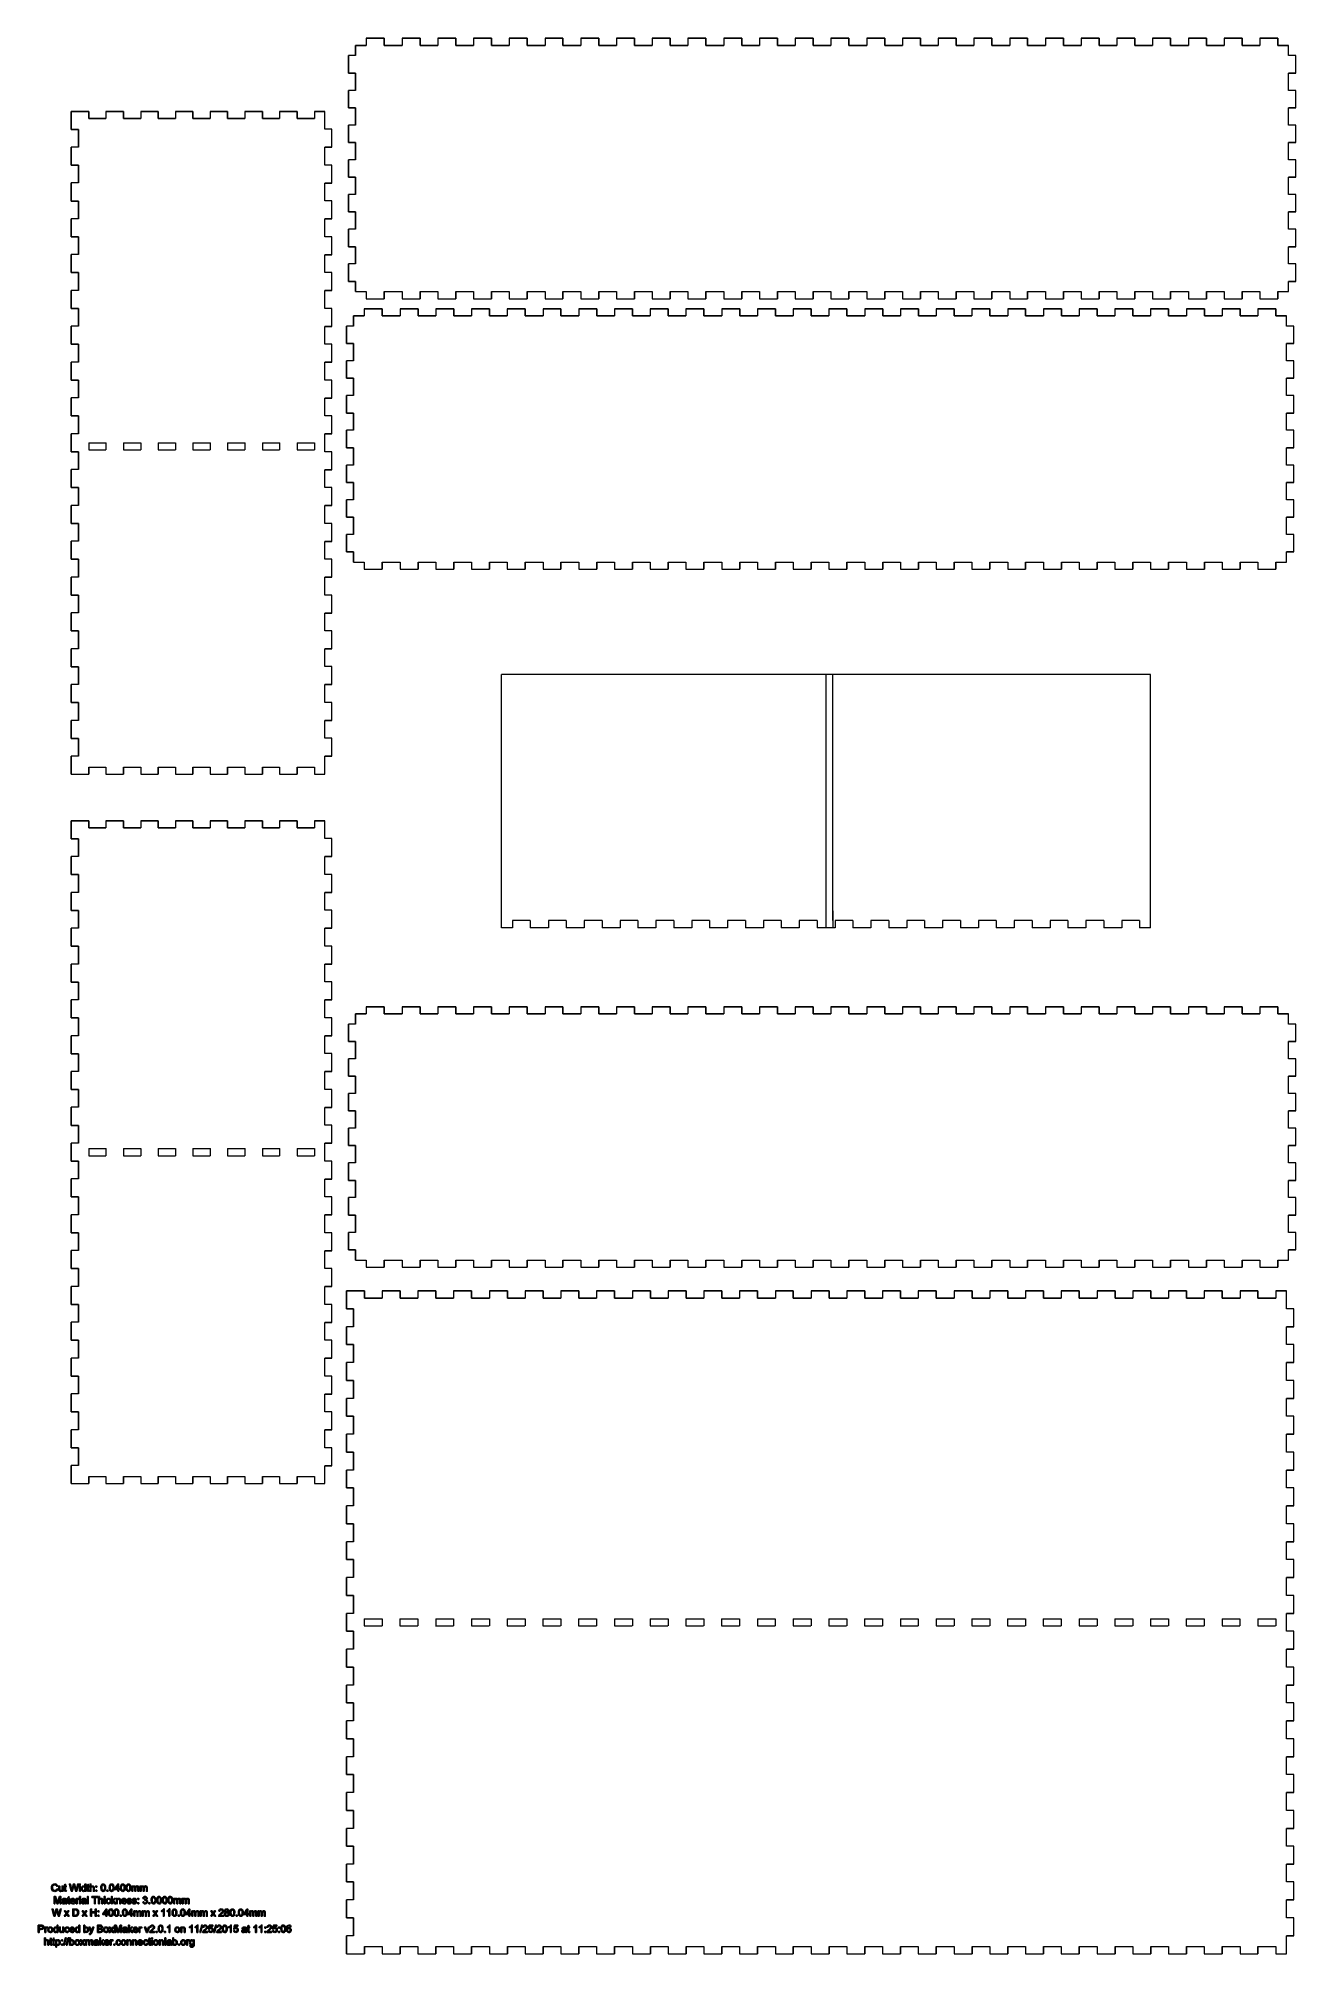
# Model space of a CAD drawing. Header units: millimetres. Extents: x -284 to 247, y -404 to 405.
import ezdxf

# ---------------------------------------------------------------- set-up
doc = ezdxf.new("R2010")
doc.units = ezdxf.units.MM
doc.header["$MEASUREMENT"] = 0
doc.layers.add('Layer 1', color=7, linetype='Continuous')

msp = doc.modelspace()

# ---------------------------------------------------------------- linework, layer by layer
at = {"layer": 'Layer 1', "color": 1, "lineweight": 0}
for points, knots in [([(243.8215, 402.2771), (243.8215, 402.2771), (243.8215, 397.9609), (243.8215, 397.9609), (243.8215, 397.9609), (243.8215, 397.9609), (246.8215, 397.9609), (246.8215, 397.9609), (246.8215, 397.9609), (246.8215, 397.9609), (246.8215, 390.585), (246.8215, 390.585), (246.8215, 390.585), (246.8215, 390.585), (243.8215, 390.585), (243.8215, 390.585), (243.8215, 390.585), (243.8215, 390.585), (243.8215, 383.2888), (243.8215, 383.2888), (243.8215, 383.2888), (243.8215, 383.2888), (246.8215, 383.2888), (246.8215, 383.2888), (246.8215, 383.2888), (246.8215, 383.2888), (246.8215, 375.913), (246.8215, 375.913), (246.8215, 375.913), (246.8215, 375.913), (243.8215, 375.913), (243.8215, 375.913), (243.8215, 375.913), (243.8215, 375.913), (243.8215, 368.6168), (243.8215, 368.6168), (243.8215, 368.6168), (243.8215, 368.6168), (246.8215, 368.6168), (246.8215, 368.6168), (246.8215, 368.6168), (246.8215, 368.6168), (246.8215, 361.2409), (246.8215, 361.2409), (246.8215, 361.2409), (246.8215, 361.2409), (243.8215, 361.2409), (243.8215, 361.2409), (243.8215, 361.2409), (243.8215, 361.2409), (243.8215, 353.9451), (243.8215, 353.9451), (243.8215, 353.9451), (243.8215, 353.9451), (246.8215, 353.9451), (246.8215, 353.9451), (246.8215, 353.9451), (246.8215, 353.9451), (246.8215, 346.5689), (246.8215, 346.5689), (246.8215, 346.5689), (246.8215, 346.5689), (243.8215, 346.5689), (243.8215, 346.5689), (243.8215, 346.5689), (243.8215, 346.5689), (243.8215, 339.2731), (243.8215, 339.2731), (243.8215, 339.2731), (243.8215, 339.2731), (246.8215, 339.2731), (246.8215, 339.2731), (246.8215, 339.2731), (246.8215, 339.2731), (246.8215, 331.8969), (246.8215, 331.8969), (246.8215, 331.8969), (246.8215, 331.8969), (243.8215, 331.8969), (243.8215, 331.8969), (243.8215, 331.8969), (243.8215, 331.8969), (243.8215, 324.6011), (243.8215, 324.6011), (243.8215, 324.6011), (243.8215, 324.6011), (246.8215, 324.6011), (246.8215, 324.6011), (246.8215, 324.6011), (246.8215, 324.6011), (246.8215, 317.2248), (246.8215, 317.2248), (246.8215, 317.2248), (246.8215, 317.2248), (243.8215, 317.2248), (243.8215, 317.2248), (243.8215, 317.2248), (243.8215, 317.2248), (243.8215, 309.929), (243.8215, 309.929), (243.8215, 309.929), (243.8215, 309.929), (246.8215, 309.929), (246.8215, 309.929), (246.8215, 309.929), (246.8215, 309.929), (246.8215, 302.5528), (246.8215, 302.5528), (246.8215, 302.5528), (246.8215, 302.5528), (243.8215, 302.5528), (243.8215, 302.5528), (243.8215, 302.5528), (243.8215, 302.5528), (243.8215, 298.2369), (243.8215, 298.2369), (243.8215, 298.2369), (243.8215, 298.2369), (239.2936, 298.2369), (239.2936, 298.2369), (239.2936, 298.2369), (239.2936, 298.2369), (239.2936, 295.2369), (239.2936, 295.2369), (239.2936, 295.2369), (239.2936, 295.2369), (231.7057, 295.2369), (231.7057, 295.2369), (231.7057, 295.2369), (231.7057, 295.2369), (231.7057, 298.2369), (231.7057, 298.2369), (231.7057, 298.2369), (231.7057, 298.2369), (224.1975, 298.2369), (224.1975, 298.2369), (224.1975, 298.2369), (224.1975, 298.2369), (224.1975, 295.2369), (224.1975, 295.2369), (224.1975, 295.2369), (224.1975, 295.2369), (216.6096, 295.2369), (216.6096, 295.2369), (216.6096, 295.2369), (216.6096, 295.2369), (216.6096, 298.2369), (216.6096, 298.2369), (216.6096, 298.2369), (216.6096, 298.2369), (209.1018, 298.2369), (209.1018, 298.2369), (209.1018, 298.2369), (209.1018, 298.2369), (209.1018, 295.2369), (209.1018, 295.2369), (209.1018, 295.2369), (209.1018, 295.2369), (201.5139, 295.2369), (201.5139, 295.2369), (201.5139, 295.2369), (201.5139, 295.2369), (201.5139, 298.2369), (201.5139, 298.2369), (201.5139, 298.2369), (201.5139, 298.2369), (194.0061, 298.2369), (194.0061, 298.2369), (194.0061, 298.2369), (194.0061, 298.2369), (194.0061, 295.2369), (194.0061, 295.2369), (194.0061, 295.2369), (194.0061, 295.2369), (186.4182, 295.2369), (186.4182, 295.2369), (186.4182, 295.2369), (186.4182, 295.2369), (186.4182, 298.2369), (186.4182, 298.2369), (186.4182, 298.2369), (186.4182, 298.2369), (178.91, 298.2369), (178.91, 298.2369), (178.91, 298.2369), (178.91, 298.2369), (178.91, 295.2369), (178.91, 295.2369), (178.91, 295.2369), (178.91, 295.2369), (171.3221, 295.2369), (171.3221, 295.2369), (171.3221, 295.2369), (171.3221, 295.2369), (171.3221, 298.2369), (171.3221, 298.2369), (171.3221, 298.2369), (171.3221, 298.2369), (163.8143, 298.2369), (163.8143, 298.2369), (163.8143, 298.2369), (163.8143, 298.2369), (163.8143, 295.2369), (163.8143, 295.2369), (163.8143, 295.2369), (163.8143, 295.2369), (156.2264, 295.2369), (156.2264, 295.2369), (156.2264, 295.2369), (156.2264, 295.2369), (156.2264, 298.2369), (156.2264, 298.2369), (156.2264, 298.2369), (156.2264, 298.2369), (148.7182, 298.2369), (148.7182, 298.2369), (148.7182, 298.2369), (148.7182, 298.2369), (148.7182, 295.2369), (148.7182, 295.2369), (148.7182, 295.2369), (148.7182, 295.2369), (141.1303, 295.2369), (141.1303, 295.2369), (141.1303, 295.2369), (141.1303, 295.2369), (141.1303, 298.2369), (141.1303, 298.2369), (141.1303, 298.2369), (141.1303, 298.2369), (133.6225, 298.2369), (133.6225, 298.2369), (133.6225, 298.2369), (133.6225, 298.2369), (133.6225, 295.2369), (133.6225, 295.2369), (133.6225, 295.2369), (133.6225, 295.2369), (126.0346, 295.2369), (126.0346, 295.2369), (126.0346, 295.2369), (126.0346, 295.2369), (126.0346, 298.2369), (126.0346, 298.2369), (126.0346, 298.2369), (126.0346, 298.2369), (118.5268, 298.2369), (118.5268, 298.2369), (118.5268, 298.2369), (118.5268, 298.2369), (118.5268, 295.2369), (118.5268, 295.2369), (118.5268, 295.2369), (118.5268, 295.2369), (110.9389, 295.2369), (110.9389, 295.2369), (110.9389, 295.2369), (110.9389, 295.2369), (110.9389, 298.2369), (110.9389, 298.2369), (110.9389, 298.2369), (110.9389, 298.2369), (103.4307, 298.2369), (103.4307, 298.2369), (103.4307, 298.2369), (103.4307, 298.2369), (103.4307, 295.2369), (103.4307, 295.2369), (103.4307, 295.2369), (103.4307, 295.2369), (95.8428, 295.2369), (95.8428, 295.2369), (95.8428, 295.2369), (95.8428, 295.2369), (95.8428, 298.2369), (95.8428, 298.2369), (95.8428, 298.2369), (95.8428, 298.2369), (88.335, 298.2369), (88.335, 298.2369), (88.335, 298.2369), (88.335, 298.2369), (88.335, 295.2369), (88.335, 295.2369), (88.335, 295.2369), (88.335, 295.2369), (80.7471, 295.2369), (80.7471, 295.2369), (80.7471, 295.2369), (80.7471, 295.2369), (80.7471, 298.2369), (80.7471, 298.2369), (80.7471, 298.2369), (80.7471, 298.2369), (73.2393, 298.2369), (73.2393, 298.2369), (73.2393, 298.2369), (73.2393, 298.2369), (73.2393, 295.2369), (73.2393, 295.2369), (73.2393, 295.2369), (73.2393, 295.2369), (65.6512, 295.2369), (65.6512, 295.2369), (65.6512, 295.2369), (65.6512, 295.2369), (65.6512, 298.2369), (65.6512, 298.2369), (65.6512, 298.2369), (65.6512, 298.2369), (58.1433, 298.2369), (58.1433, 298.2369), (58.1433, 298.2369), (58.1433, 298.2369), (58.1433, 295.2369), (58.1433, 295.2369), (58.1433, 295.2369), (58.1433, 295.2369), (50.5554, 295.2369), (50.5554, 295.2369), (50.5554, 295.2369), (50.5554, 295.2369), (50.5554, 298.2369), (50.5554, 298.2369), (50.5554, 298.2369), (50.5554, 298.2369), (43.0474, 298.2369), (43.0474, 298.2369), (43.0474, 298.2369), (43.0474, 298.2369), (43.0474, 295.2369), (43.0474, 295.2369), (43.0474, 295.2369), (43.0474, 295.2369), (35.4595, 295.2369), (35.4595, 295.2369), (35.4595, 295.2369), (35.4595, 295.2369), (35.4595, 298.2369), (35.4595, 298.2369), (35.4595, 298.2369), (35.4595, 298.2369), (27.9516, 298.2369), (27.9516, 298.2369), (27.9516, 298.2369), (27.9516, 298.2369), (27.9516, 295.2369), (27.9516, 295.2369), (27.9516, 295.2369), (27.9516, 295.2369), (20.3637, 295.2369), (20.3637, 295.2369), (20.3637, 295.2369), (20.3637, 295.2369), (20.3637, 298.2369), (20.3637, 298.2369), (20.3637, 298.2369), (20.3637, 298.2369), (12.8557, 298.2369), (12.8557, 298.2369), (12.8557, 298.2369), (12.8557, 298.2369), (12.8557, 295.2369), (12.8557, 295.2369), (12.8557, 295.2369), (12.8557, 295.2369), (5.2678, 295.2369), (5.2678, 295.2369), (5.2678, 295.2369), (5.2678, 295.2369), (5.2678, 298.2369), (5.2678, 298.2369), (5.2678, 298.2369), (5.2678, 298.2369), (-2.2401, 298.2369), (-2.2401, 298.2369), (-2.2401, 298.2369), (-2.2401, 298.2369), (-2.2401, 295.2369), (-2.2401, 295.2369), (-2.2401, 295.2369), (-2.2401, 295.2369), (-9.828, 295.2369), (-9.828, 295.2369), (-9.828, 295.2369), (-9.828, 295.2369), (-9.828, 298.2369), (-9.828, 298.2369), (-9.828, 298.2369), (-9.828, 298.2369), (-17.336, 298.2369), (-17.336, 298.2369), (-17.336, 298.2369), (-17.336, 298.2369), (-17.336, 295.2369), (-17.336, 295.2369), (-17.336, 295.2369), (-17.336, 295.2369), (-24.9239, 295.2369), (-24.9239, 295.2369), (-24.9239, 295.2369), (-24.9239, 295.2369), (-24.9239, 298.2369), (-24.9239, 298.2369), (-24.9239, 298.2369), (-24.9239, 298.2369), (-32.4318, 298.2369), (-32.4318, 298.2369), (-32.4318, 298.2369), (-32.4318, 298.2369), (-32.4318, 295.2369), (-32.4318, 295.2369), (-32.4318, 295.2369), (-32.4318, 295.2369), (-40.0197, 295.2369), (-40.0197, 295.2369), (-40.0197, 295.2369), (-40.0197, 295.2369), (-40.0197, 298.2369), (-40.0197, 298.2369), (-40.0197, 298.2369), (-40.0197, 298.2369), (-47.5276, 298.2369), (-47.5276, 298.2369), (-47.5276, 298.2369), (-47.5276, 298.2369), (-47.5276, 295.2369), (-47.5276, 295.2369), (-47.5276, 295.2369), (-47.5276, 295.2369), (-55.1156, 295.2369), (-55.1156, 295.2369), (-55.1156, 295.2369), (-55.1156, 295.2369), (-55.1156, 298.2369), (-55.1156, 298.2369), (-55.1156, 298.2369), (-55.1156, 298.2369), (-62.6235, 298.2369), (-62.6235, 298.2369), (-62.6235, 298.2369), (-62.6235, 298.2369), (-62.6235, 295.2369), (-62.6235, 295.2369), (-62.6235, 295.2369), (-62.6235, 295.2369), (-70.2114, 295.2369), (-70.2114, 295.2369), (-70.2114, 295.2369), (-70.2114, 295.2369), (-70.2114, 298.2369), (-70.2114, 298.2369), (-70.2114, 298.2369), (-70.2114, 298.2369), (-77.7194, 298.2369), (-77.7194, 298.2369), (-77.7194, 298.2369), (-77.7194, 298.2369), (-77.7194, 295.2369), (-77.7194, 295.2369), (-77.7194, 295.2369), (-77.7194, 295.2369), (-85.3073, 295.2369), (-85.3073, 295.2369), (-85.3073, 295.2369), (-85.3073, 295.2369), (-85.3073, 298.2369), (-85.3073, 298.2369), (-85.3073, 298.2369), (-85.3073, 298.2369), (-92.8152, 298.2369), (-92.8152, 298.2369), (-92.8152, 298.2369), (-92.8152, 298.2369), (-92.8152, 295.2369), (-92.8152, 295.2369), (-92.8152, 295.2369), (-92.8152, 295.2369), (-100.4031, 295.2369), (-100.4031, 295.2369), (-100.4031, 295.2369), (-100.4031, 295.2369), (-100.4031, 298.2369), (-100.4031, 298.2369), (-100.4031, 298.2369), (-100.4031, 298.2369), (-107.9111, 298.2369), (-107.9111, 298.2369), (-107.9111, 298.2369), (-107.9111, 298.2369), (-107.9111, 295.2369), (-107.9111, 295.2369), (-107.9111, 295.2369), (-107.9111, 295.2369), (-115.499, 295.2369), (-115.499, 295.2369), (-115.499, 295.2369), (-115.499, 295.2369), (-115.499, 298.2369), (-115.499, 298.2369), (-115.499, 298.2369), (-115.499, 298.2369), (-123.0069, 298.2369), (-123.0069, 298.2369), (-123.0069, 298.2369), (-123.0069, 298.2369), (-123.0069, 295.2369), (-123.0069, 295.2369), (-123.0069, 295.2369), (-123.0069, 295.2369), (-130.5948, 295.2369), (-130.5948, 295.2369), (-130.5948, 295.2369), (-130.5948, 295.2369), (-130.5948, 298.2369), (-130.5948, 298.2369), (-130.5948, 298.2369), (-130.5948, 298.2369), (-138.1027, 298.2369), (-138.1027, 298.2369), (-138.1027, 298.2369), (-138.1027, 298.2369), (-138.1027, 295.2369), (-138.1027, 295.2369), (-138.1027, 295.2369), (-138.1027, 295.2369), (-145.6907, 295.2369), (-145.6907, 295.2369), (-145.6907, 295.2369), (-145.6907, 295.2369), (-145.6907, 298.2369), (-145.6907, 298.2369), (-145.6907, 298.2369), (-145.6907, 298.2369), (-150.2186, 298.2369), (-150.2186, 298.2369), (-150.2186, 298.2369), (-150.2186, 298.2369), (-150.2186, 302.5528), (-150.2186, 302.5528), (-150.2186, 302.5528), (-150.2186, 302.5528), (-153.2186, 302.5528), (-153.2186, 302.5528), (-153.2186, 302.5528), (-153.2186, 302.5528), (-153.2186, 309.929), (-153.2186, 309.929), (-153.2186, 309.929), (-153.2186, 309.929), (-150.2186, 309.929), (-150.2186, 309.929), (-150.2186, 309.929), (-150.2186, 309.929), (-150.2186, 317.2248), (-150.2186, 317.2248), (-150.2186, 317.2248), (-150.2186, 317.2248), (-153.2186, 317.2248), (-153.2186, 317.2248), (-153.2186, 317.2248), (-153.2186, 317.2248), (-153.2186, 324.6011), (-153.2186, 324.6011), (-153.2186, 324.6011), (-153.2186, 324.6011), (-150.2186, 324.6011), (-150.2186, 324.6011), (-150.2186, 324.6011), (-150.2186, 324.6011), (-150.2186, 331.8969), (-150.2186, 331.8969), (-150.2186, 331.8969), (-150.2186, 331.8969), (-153.2186, 331.8969), (-153.2186, 331.8969), (-153.2186, 331.8969), (-153.2186, 331.8969), (-153.2186, 339.2731), (-153.2186, 339.2731), (-153.2186, 339.2731), (-153.2186, 339.2731), (-150.2186, 339.2731), (-150.2186, 339.2731), (-150.2186, 339.2731), (-150.2186, 339.2731), (-150.2186, 346.5689), (-150.2186, 346.5689), (-150.2186, 346.5689), (-150.2186, 346.5689), (-153.2186, 346.5689), (-153.2186, 346.5689), (-153.2186, 346.5689), (-153.2186, 346.5689), (-153.2186, 353.9451), (-153.2186, 353.9451), (-153.2186, 353.9451), (-153.2186, 353.9451), (-150.2186, 353.9451), (-150.2186, 353.9451), (-150.2186, 353.9451), (-150.2186, 353.9451), (-150.2186, 361.2409), (-150.2186, 361.2409), (-150.2186, 361.2409), (-150.2186, 361.2409), (-153.2186, 361.2409), (-153.2186, 361.2409), (-153.2186, 361.2409), (-153.2186, 361.2409), (-153.2186, 368.6168), (-153.2186, 368.6168), (-153.2186, 368.6168), (-153.2186, 368.6168), (-150.2186, 368.6168), (-150.2186, 368.6168), (-150.2186, 368.6168), (-150.2186, 368.6168), (-150.2186, 375.913), (-150.2186, 375.913), (-150.2186, 375.913), (-150.2186, 375.913), (-153.2186, 375.913), (-153.2186, 375.913), (-153.2186, 375.913), (-153.2186, 375.913), (-153.2186, 383.2888), (-153.2186, 383.2888), (-153.2186, 383.2888), (-153.2186, 383.2888), (-150.2186, 383.2888), (-150.2186, 383.2888), (-150.2186, 383.2888), (-150.2186, 383.2888), (-150.2186, 390.585), (-150.2186, 390.585), (-150.2186, 390.585), (-150.2186, 390.585), (-153.2186, 390.585), (-153.2186, 390.585), (-153.2186, 390.585), (-153.2186, 390.585), (-153.2186, 397.9609), (-153.2186, 397.9609), (-153.2186, 397.9609), (-153.2186, 397.9609), (-150.2186, 397.9609), (-150.2186, 397.9609), (-150.2186, 397.9609), (-150.2186, 397.9609), (-150.2186, 402.2771), (-150.2186, 402.2771), (-150.2186, 402.2771), (-150.2186, 402.2771), (-145.6907, 402.2771), (-145.6907, 402.2771), (-145.6907, 402.2771), (-145.6907, 402.2771), (-145.6907, 405.2771), (-145.6907, 405.2771), (-145.6907, 405.2771), (-145.6907, 405.2771), (-138.1027, 405.2771), (-138.1027, 405.2771), (-138.1027, 405.2771), (-138.1027, 405.2771), (-138.1027, 402.2771), (-138.1027, 402.2771), (-138.1027, 402.2771), (-138.1027, 402.2771), (-130.5948, 402.2771), (-130.5948, 402.2771), (-130.5948, 402.2771), (-130.5948, 402.2771), (-130.5948, 405.2771), (-130.5948, 405.2771), (-130.5948, 405.2771), (-130.5948, 405.2771), (-123.0069, 405.2771), (-123.0069, 405.2771), (-123.0069, 405.2771), (-123.0069, 405.2771), (-123.0069, 402.2771), (-123.0069, 402.2771), (-123.0069, 402.2771), (-123.0069, 402.2771), (-115.499, 402.2771), (-115.499, 402.2771), (-115.499, 402.2771), (-115.499, 402.2771), (-115.499, 405.2771), (-115.499, 405.2771), (-115.499, 405.2771), (-115.499, 405.2771), (-107.9111, 405.2771), (-107.9111, 405.2771), (-107.9111, 405.2771), (-107.9111, 405.2771), (-107.9111, 402.2771), (-107.9111, 402.2771), (-107.9111, 402.2771), (-107.9111, 402.2771), (-100.4031, 402.2771), (-100.4031, 402.2771), (-100.4031, 402.2771), (-100.4031, 402.2771), (-100.4031, 405.2771), (-100.4031, 405.2771), (-100.4031, 405.2771), (-100.4031, 405.2771), (-92.8152, 405.2771), (-92.8152, 405.2771), (-92.8152, 405.2771), (-92.8152, 405.2771), (-92.8152, 402.2771), (-92.8152, 402.2771), (-92.8152, 402.2771), (-92.8152, 402.2771), (-85.3073, 402.2771), (-85.3073, 402.2771), (-85.3073, 402.2771), (-85.3073, 402.2771), (-85.3073, 405.2771), (-85.3073, 405.2771), (-85.3073, 405.2771), (-85.3073, 405.2771), (-77.7194, 405.2771), (-77.7194, 405.2771), (-77.7194, 405.2771), (-77.7194, 405.2771), (-77.7194, 402.2771), (-77.7194, 402.2771), (-77.7194, 402.2771), (-77.7194, 402.2771), (-70.2114, 402.2771), (-70.2114, 402.2771), (-70.2114, 402.2771), (-70.2114, 402.2771), (-70.2114, 405.2771), (-70.2114, 405.2771), (-70.2114, 405.2771), (-70.2114, 405.2771), (-62.6235, 405.2771), (-62.6235, 405.2771), (-62.6235, 405.2771), (-62.6235, 405.2771), (-62.6235, 402.2771), (-62.6235, 402.2771), (-62.6235, 402.2771), (-62.6235, 402.2771), (-55.1156, 402.2771), (-55.1156, 402.2771), (-55.1156, 402.2771), (-55.1156, 402.2771), (-55.1156, 405.2771), (-55.1156, 405.2771), (-55.1156, 405.2771), (-55.1156, 405.2771), (-47.5276, 405.2771), (-47.5276, 405.2771), (-47.5276, 405.2771), (-47.5276, 405.2771), (-47.5276, 402.2771), (-47.5276, 402.2771), (-47.5276, 402.2771), (-47.5276, 402.2771), (-40.0197, 402.2771), (-40.0197, 402.2771), (-40.0197, 402.2771), (-40.0197, 402.2771), (-40.0197, 405.2771), (-40.0197, 405.2771), (-40.0197, 405.2771), (-40.0197, 405.2771), (-32.4318, 405.2771), (-32.4318, 405.2771), (-32.4318, 405.2771), (-32.4318, 405.2771), (-32.4318, 402.2771), (-32.4318, 402.2771), (-32.4318, 402.2771), (-32.4318, 402.2771), (-24.9239, 402.2771), (-24.9239, 402.2771), (-24.9239, 402.2771), (-24.9239, 402.2771), (-24.9239, 405.2771), (-24.9239, 405.2771), (-24.9239, 405.2771), (-24.9239, 405.2771), (-17.336, 405.2771), (-17.336, 405.2771), (-17.336, 405.2771), (-17.336, 405.2771), (-17.336, 402.2771), (-17.336, 402.2771), (-17.336, 402.2771), (-17.336, 402.2771), (-9.828, 402.2771), (-9.828, 402.2771), (-9.828, 402.2771), (-9.828, 402.2771), (-9.828, 405.2771), (-9.828, 405.2771), (-9.828, 405.2771), (-9.828, 405.2771), (-2.2401, 405.2771), (-2.2401, 405.2771), (-2.2401, 405.2771), (-2.2401, 405.2771), (-2.2401, 402.2771), (-2.2401, 402.2771), (-2.2401, 402.2771), (-2.2401, 402.2771), (5.2678, 402.2771), (5.2678, 402.2771), (5.2678, 402.2771), (5.2678, 402.2771), (5.2678, 405.2771), (5.2678, 405.2771), (5.2678, 405.2771), (5.2678, 405.2771), (12.8557, 405.2771), (12.8557, 405.2771), (12.8557, 405.2771), (12.8557, 405.2771), (12.8557, 402.2771), (12.8557, 402.2771), (12.8557, 402.2771), (12.8557, 402.2771), (20.3637, 402.2771), (20.3637, 402.2771), (20.3637, 402.2771), (20.3637, 402.2771), (20.3637, 405.2771), (20.3637, 405.2771), (20.3637, 405.2771), (20.3637, 405.2771), (27.9516, 405.2771), (27.9516, 405.2771), (27.9516, 405.2771), (27.9516, 405.2771), (27.9516, 402.2771), (27.9516, 402.2771), (27.9516, 402.2771), (27.9516, 402.2771), (35.4595, 402.2771), (35.4595, 402.2771), (35.4595, 402.2771), (35.4595, 402.2771), (35.4595, 405.2771), (35.4595, 405.2771), (35.4595, 405.2771), (35.4595, 405.2771), (43.0474, 405.2771), (43.0474, 405.2771), (43.0474, 405.2771), (43.0474, 405.2771), (43.0474, 402.2771), (43.0474, 402.2771), (43.0474, 402.2771), (43.0474, 402.2771), (50.5554, 402.2771), (50.5554, 402.2771), (50.5554, 402.2771), (50.5554, 402.2771), (50.5554, 405.2771), (50.5554, 405.2771), (50.5554, 405.2771), (50.5554, 405.2771), (58.1433, 405.2771), (58.1433, 405.2771), (58.1433, 405.2771), (58.1433, 405.2771), (58.1433, 402.2771), (58.1433, 402.2771), (58.1433, 402.2771), (58.1433, 402.2771), (65.6512, 402.2771), (65.6512, 402.2771), (65.6512, 402.2771), (65.6512, 402.2771), (65.6512, 405.2771), (65.6512, 405.2771), (65.6512, 405.2771), (65.6512, 405.2771), (73.2393, 405.2771), (73.2393, 405.2771), (73.2393, 405.2771), (73.2393, 405.2771), (73.2393, 402.2771), (73.2393, 402.2771), (73.2393, 402.2771), (73.2393, 402.2771), (80.7471, 402.2771), (80.7471, 402.2771), (80.7471, 402.2771), (80.7471, 402.2771), (80.7471, 405.2771), (80.7471, 405.2771), (80.7471, 405.2771), (80.7471, 405.2771), (88.335, 405.2771), (88.335, 405.2771), (88.335, 405.2771), (88.335, 405.2771), (88.335, 402.2771), (88.335, 402.2771), (88.335, 402.2771), (88.335, 402.2771), (95.8428, 402.2771), (95.8428, 402.2771), (95.8428, 402.2771), (95.8428, 402.2771), (95.8428, 405.2771), (95.8428, 405.2771), (95.8428, 405.2771), (95.8428, 405.2771), (103.4307, 405.2771), (103.4307, 405.2771), (103.4307, 405.2771), (103.4307, 405.2771), (103.4307, 402.2771), (103.4307, 402.2771), (103.4307, 402.2771), (103.4307, 402.2771), (110.9389, 402.2771), (110.9389, 402.2771), (110.9389, 402.2771), (110.9389, 402.2771), (110.9389, 405.2771), (110.9389, 405.2771), (110.9389, 405.2771), (110.9389, 405.2771), (118.5268, 405.2771), (118.5268, 405.2771), (118.5268, 405.2771), (118.5268, 405.2771), (118.5268, 402.2771), (118.5268, 402.2771), (118.5268, 402.2771), (118.5268, 402.2771), (126.0346, 402.2771), (126.0346, 402.2771), (126.0346, 402.2771), (126.0346, 402.2771), (126.0346, 405.2771), (126.0346, 405.2771), (126.0346, 405.2771), (126.0346, 405.2771), (133.6225, 405.2771), (133.6225, 405.2771), (133.6225, 405.2771), (133.6225, 405.2771), (133.6225, 402.2771), (133.6225, 402.2771), (133.6225, 402.2771), (133.6225, 402.2771), (141.1303, 402.2771), (141.1303, 402.2771), (141.1303, 402.2771), (141.1303, 402.2771), (141.1303, 405.2771), (141.1303, 405.2771), (141.1303, 405.2771), (141.1303, 405.2771), (148.7182, 405.2771), (148.7182, 405.2771), (148.7182, 405.2771), (148.7182, 405.2771), (148.7182, 402.2771), (148.7182, 402.2771), (148.7182, 402.2771), (148.7182, 402.2771), (156.2264, 402.2771), (156.2264, 402.2771), (156.2264, 402.2771), (156.2264, 402.2771), (156.2264, 405.2771), (156.2264, 405.2771), (156.2264, 405.2771), (156.2264, 405.2771), (163.8143, 405.2771), (163.8143, 405.2771), (163.8143, 405.2771), (163.8143, 405.2771), (163.8143, 402.2771), (163.8143, 402.2771), (163.8143, 402.2771), (163.8143, 402.2771), (171.3221, 402.2771), (171.3221, 402.2771), (171.3221, 402.2771), (171.3221, 402.2771), (171.3221, 405.2771), (171.3221, 405.2771), (171.3221, 405.2771), (171.3221, 405.2771), (178.91, 405.2771), (178.91, 405.2771), (178.91, 405.2771), (178.91, 405.2771), (178.91, 402.2771), (178.91, 402.2771), (178.91, 402.2771), (178.91, 402.2771), (186.4182, 402.2771), (186.4182, 402.2771), (186.4182, 402.2771), (186.4182, 402.2771), (186.4182, 405.2771), (186.4182, 405.2771), (186.4182, 405.2771), (186.4182, 405.2771), (194.0061, 405.2771), (194.0061, 405.2771), (194.0061, 405.2771), (194.0061, 405.2771), (194.0061, 402.2771), (194.0061, 402.2771), (194.0061, 402.2771), (194.0061, 402.2771), (201.5139, 402.2771), (201.5139, 402.2771), (201.5139, 402.2771), (201.5139, 402.2771), (201.5139, 405.2771), (201.5139, 405.2771), (201.5139, 405.2771), (201.5139, 405.2771), (209.1018, 405.2771), (209.1018, 405.2771), (209.1018, 405.2771), (209.1018, 405.2771), (209.1018, 402.2771), (209.1018, 402.2771), (209.1018, 402.2771), (209.1018, 402.2771), (216.6096, 402.2771), (216.6096, 402.2771), (216.6096, 402.2771), (216.6096, 402.2771), (216.6096, 405.2771), (216.6096, 405.2771), (216.6096, 405.2771), (216.6096, 405.2771), (224.1975, 405.2771), (224.1975, 405.2771), (224.1975, 405.2771), (224.1975, 405.2771), (224.1975, 402.2771), (224.1975, 402.2771), (224.1975, 402.2771), (224.1975, 402.2771), (231.7057, 402.2771), (231.7057, 402.2771), (231.7057, 402.2771), (231.7057, 402.2771), (231.7057, 405.2771), (231.7057, 405.2771), (231.7057, 405.2771), (231.7057, 405.2771), (239.2936, 405.2771), (239.2936, 405.2771), (239.2936, 405.2771), (239.2936, 405.2771), (239.2936, 402.2771), (239.2936, 402.2771), (239.2936, 402.2771), (239.2936, 402.2771), (243.8215, 402.2771), (243.8215, 402.2771)], [0, 0, 0, 0, 0.00371747, 0.00371747, 0.00371747, 0.00371747, 0.00743494, 0.00743494, 0.00743494, 0.00743494, 0.01115242, 0.01115242, 0.01115242, 0.01115242, 0.01486989, 0.01486989, 0.01486989, 0.01486989, 0.01858736, 0.01858736, 0.01858736, 0.01858736, 0.02230483, 0.02230483, 0.02230483, 0.02230483, 0.0260223, 0.0260223, 0.0260223, 0.0260223, 0.02973978, 0.02973978, 0.02973978, 0.02973978, 0.03345725, 0.03345725, 0.03345725, 0.03345725, 0.03717472, 0.03717472, 0.03717472, 0.03717472, 0.04089219, 0.04089219, 0.04089219, 0.04089219, 0.04460967, 0.04460967, 0.04460967, 0.04460967, 0.04832714, 0.04832714, 0.04832714, 0.04832714, 0.05204461, 0.05204461, 0.05204461, 0.05204461, 0.05576208, 0.05576208, 0.05576208, 0.05576208, 0.05947955, 0.05947955, 0.05947955, 0.05947955, 0.06319703, 0.06319703, 0.06319703, 0.06319703, 0.0669145, 0.0669145, 0.0669145, 0.0669145, 0.07063197, 0.07063197, 0.07063197, 0.07063197, 0.07434944, 0.07434944, 0.07434944, 0.07434944, 0.07806691, 0.07806691, 0.07806691, 0.07806691, 0.08178439, 0.08178439, 0.08178439, 0.08178439, 0.08550186, 0.08550186, 0.08550186, 0.08550186, 0.08921933, 0.08921933, 0.08921933, 0.08921933, 0.0929368, 0.0929368, 0.0929368, 0.0929368, 0.09665428, 0.09665428, 0.09665428, 0.09665428, 0.10037175, 0.10037175, 0.10037175, 0.10037175, 0.10408922, 0.10408922, 0.10408922, 0.10408922, 0.10780669, 0.10780669, 0.10780669, 0.10780669, 0.11152416, 0.11152416, 0.11152416, 0.11152416, 0.11524164, 0.11524164, 0.11524164, 0.11524164, 0.11895911, 0.11895911, 0.11895911, 0.11895911, 0.12267658, 0.12267658, 0.12267658, 0.12267658, 0.12639405, 0.12639405, 0.12639405, 0.12639405, 0.13011152, 0.13011152, 0.13011152, 0.13011152, 0.133829, 0.133829, 0.133829, 0.133829, 0.13754647, 0.13754647, 0.13754647, 0.13754647, 0.14126394, 0.14126394, 0.14126394, 0.14126394, 0.14498141, 0.14498141, 0.14498141, 0.14498141, 0.14869888, 0.14869888, 0.14869888, 0.14869888, 0.15241636, 0.15241636, 0.15241636, 0.15241636, 0.15613383, 0.15613383, 0.15613383, 0.15613383, 0.1598513, 0.1598513, 0.1598513, 0.1598513, 0.16356877, 0.16356877, 0.16356877, 0.16356877, 0.16728625, 0.16728625, 0.16728625, 0.16728625, 0.17100372, 0.17100372, 0.17100372, 0.17100372, 0.17472119, 0.17472119, 0.17472119, 0.17472119, 0.17843866, 0.17843866, 0.17843866, 0.17843866, 0.18215613, 0.18215613, 0.18215613, 0.18215613, 0.18587361, 0.18587361, 0.18587361, 0.18587361, 0.18959108, 0.18959108, 0.18959108, 0.18959108, 0.19330855, 0.19330855, 0.19330855, 0.19330855, 0.19702602, 0.19702602, 0.19702602, 0.19702602, 0.20074349, 0.20074349, 0.20074349, 0.20074349, 0.20446097, 0.20446097, 0.20446097, 0.20446097, 0.20817844, 0.20817844, 0.20817844, 0.20817844, 0.21189591, 0.21189591, 0.21189591, 0.21189591, 0.21561338, 0.21561338, 0.21561338, 0.21561338, 0.21933086, 0.21933086, 0.21933086, 0.21933086, 0.22304833, 0.22304833, 0.22304833, 0.22304833, 0.2267658, 0.2267658, 0.2267658, 0.2267658, 0.23048327, 0.23048327, 0.23048327, 0.23048327, 0.23420074, 0.23420074, 0.23420074, 0.23420074, 0.23791822, 0.23791822, 0.23791822, 0.23791822, 0.24163569, 0.24163569, 0.24163569, 0.24163569, 0.24535316, 0.24535316, 0.24535316, 0.24535316, 0.24907063, 0.24907063, 0.24907063, 0.24907063, 0.2527881, 0.2527881, 0.2527881, 0.2527881, 0.25650558, 0.25650558, 0.25650558, 0.25650558, 0.26022305, 0.26022305, 0.26022305, 0.26022305, 0.26394052, 0.26394052, 0.26394052, 0.26394052, 0.26765799, 0.26765799, 0.26765799, 0.26765799, 0.27137546, 0.27137546, 0.27137546, 0.27137546, 0.27509294, 0.27509294, 0.27509294, 0.27509294, 0.27881041, 0.27881041, 0.27881041, 0.27881041, 0.28252788, 0.28252788, 0.28252788, 0.28252788, 0.28624535, 0.28624535, 0.28624535, 0.28624535, 0.28996283, 0.28996283, 0.28996283, 0.28996283, 0.2936803, 0.2936803, 0.2936803, 0.2936803, 0.29739777, 0.29739777, 0.29739777, 0.29739777, 0.30111524, 0.30111524, 0.30111524, 0.30111524, 0.30483271, 0.30483271, 0.30483271, 0.30483271, 0.30855019, 0.30855019, 0.30855019, 0.30855019, 0.31226766, 0.31226766, 0.31226766, 0.31226766, 0.31598513, 0.31598513, 0.31598513, 0.31598513, 0.3197026, 0.3197026, 0.3197026, 0.3197026, 0.32342007, 0.32342007, 0.32342007, 0.32342007, 0.32713755, 0.32713755, 0.32713755, 0.32713755, 0.33085502, 0.33085502, 0.33085502, 0.33085502, 0.33457249, 0.33457249, 0.33457249, 0.33457249, 0.33828996, 0.33828996, 0.33828996, 0.33828996, 0.34200743, 0.34200743, 0.34200743, 0.34200743, 0.34572491, 0.34572491, 0.34572491, 0.34572491, 0.34944238, 0.34944238, 0.34944238, 0.34944238, 0.35315985, 0.35315985, 0.35315985, 0.35315985, 0.35687732, 0.35687732, 0.35687732, 0.35687732, 0.3605948, 0.3605948, 0.3605948, 0.3605948, 0.36431227, 0.36431227, 0.36431227, 0.36431227, 0.36802974, 0.36802974, 0.36802974, 0.36802974, 0.37174721, 0.37174721, 0.37174721, 0.37174721, 0.37546468, 0.37546468, 0.37546468, 0.37546468, 0.37918216, 0.37918216, 0.37918216, 0.37918216, 0.38289963, 0.38289963, 0.38289963, 0.38289963, 0.3866171, 0.3866171, 0.3866171, 0.3866171, 0.39033457, 0.39033457, 0.39033457, 0.39033457, 0.39405204, 0.39405204, 0.39405204, 0.39405204, 0.39776952, 0.39776952, 0.39776952, 0.39776952, 0.40148699, 0.40148699, 0.40148699, 0.40148699, 0.40520446, 0.40520446, 0.40520446, 0.40520446, 0.40892193, 0.40892193, 0.40892193, 0.40892193, 0.41263941, 0.41263941, 0.41263941, 0.41263941, 0.41635688, 0.41635688, 0.41635688, 0.41635688, 0.42007435, 0.42007435, 0.42007435, 0.42007435, 0.42379182, 0.42379182, 0.42379182, 0.42379182, 0.42750929, 0.42750929, 0.42750929, 0.42750929, 0.43122677, 0.43122677, 0.43122677, 0.43122677, 0.43494424, 0.43494424, 0.43494424, 0.43494424, 0.43866171, 0.43866171, 0.43866171, 0.43866171, 0.44237918, 0.44237918, 0.44237918, 0.44237918, 0.44609665, 0.44609665, 0.44609665, 0.44609665, 0.44981413, 0.44981413, 0.44981413, 0.44981413, 0.4535316, 0.4535316, 0.4535316, 0.4535316, 0.45724907, 0.45724907, 0.45724907, 0.45724907, 0.46096654, 0.46096654, 0.46096654, 0.46096654, 0.46468401, 0.46468401, 0.46468401, 0.46468401, 0.46840149, 0.46840149, 0.46840149, 0.46840149, 0.47211896, 0.47211896, 0.47211896, 0.47211896, 0.47583643, 0.47583643, 0.47583643, 0.47583643, 0.4795539, 0.4795539, 0.4795539, 0.4795539, 0.48327138, 0.48327138, 0.48327138, 0.48327138, 0.48698885, 0.48698885, 0.48698885, 0.48698885, 0.49070632, 0.49070632, 0.49070632, 0.49070632, 0.49442379, 0.49442379, 0.49442379, 0.49442379, 0.49814126, 0.49814126, 0.49814126, 0.49814126, 0.50185874, 0.50185874, 0.50185874, 0.50185874, 0.50557621, 0.50557621, 0.50557621, 0.50557621, 0.50929368, 0.50929368, 0.50929368, 0.50929368, 0.51301115, 0.51301115, 0.51301115, 0.51301115, 0.51672862, 0.51672862, 0.51672862, 0.51672862, 0.5204461, 0.5204461, 0.5204461, 0.5204461, 0.52416357, 0.52416357, 0.52416357, 0.52416357, 0.52788104, 0.52788104, 0.52788104, 0.52788104, 0.53159851, 0.53159851, 0.53159851, 0.53159851, 0.53531599, 0.53531599, 0.53531599, 0.53531599, 0.53903346, 0.53903346, 0.53903346, 0.53903346, 0.54275093, 0.54275093, 0.54275093, 0.54275093, 0.5464684, 0.5464684, 0.5464684, 0.5464684, 0.55018587, 0.55018587, 0.55018587, 0.55018587, 0.55390335, 0.55390335, 0.55390335, 0.55390335, 0.55762082, 0.55762082, 0.55762082, 0.55762082, 0.56133829, 0.56133829, 0.56133829, 0.56133829, 0.56505576, 0.56505576, 0.56505576, 0.56505576, 0.56877323, 0.56877323, 0.56877323, 0.56877323, 0.57249071, 0.57249071, 0.57249071, 0.57249071, 0.57620818, 0.57620818, 0.57620818, 0.57620818, 0.57992565, 0.57992565, 0.57992565, 0.57992565, 0.58364312, 0.58364312, 0.58364312, 0.58364312, 0.58736059, 0.58736059, 0.58736059, 0.58736059, 0.59107807, 0.59107807, 0.59107807, 0.59107807, 0.59479554, 0.59479554, 0.59479554, 0.59479554, 0.59851301, 0.59851301, 0.59851301, 0.59851301, 0.60223048, 0.60223048, 0.60223048, 0.60223048, 0.60594796, 0.60594796, 0.60594796, 0.60594796, 0.60966543, 0.60966543, 0.60966543, 0.60966543, 0.6133829, 0.6133829, 0.6133829, 0.6133829, 0.61710037, 0.61710037, 0.61710037, 0.61710037, 0.62081784, 0.62081784, 0.62081784, 0.62081784, 0.62453532, 0.62453532, 0.62453532, 0.62453532, 0.62825279, 0.62825279, 0.62825279, 0.62825279, 0.63197026, 0.63197026, 0.63197026, 0.63197026, 0.63568773, 0.63568773, 0.63568773, 0.63568773, 0.6394052, 0.6394052, 0.6394052, 0.6394052, 0.64312268, 0.64312268, 0.64312268, 0.64312268, 0.64684015, 0.64684015, 0.64684015, 0.64684015, 0.65055762, 0.65055762, 0.65055762, 0.65055762, 0.65427509, 0.65427509, 0.65427509, 0.65427509, 0.65799257, 0.65799257, 0.65799257, 0.65799257, 0.66171004, 0.66171004, 0.66171004, 0.66171004, 0.66542751, 0.66542751, 0.66542751, 0.66542751, 0.66914498, 0.66914498, 0.66914498, 0.66914498, 0.67286245, 0.67286245, 0.67286245, 0.67286245, 0.67657993, 0.67657993, 0.67657993, 0.67657993, 0.6802974, 0.6802974, 0.6802974, 0.6802974, 0.68401487, 0.68401487, 0.68401487, 0.68401487, 0.68773234, 0.68773234, 0.68773234, 0.68773234, 0.69144981, 0.69144981, 0.69144981, 0.69144981, 0.69516729, 0.69516729, 0.69516729, 0.69516729, 0.69888476, 0.69888476, 0.69888476, 0.69888476, 0.70260223, 0.70260223, 0.70260223, 0.70260223, 0.7063197, 0.7063197, 0.7063197, 0.7063197, 0.71003717, 0.71003717, 0.71003717, 0.71003717, 0.71375465, 0.71375465, 0.71375465, 0.71375465, 0.71747212, 0.71747212, 0.71747212, 0.71747212, 0.72118959, 0.72118959, 0.72118959, 0.72118959, 0.72490706, 0.72490706, 0.72490706, 0.72490706, 0.72862454, 0.72862454, 0.72862454, 0.72862454, 0.73234201, 0.73234201, 0.73234201, 0.73234201, 0.73605948, 0.73605948, 0.73605948, 0.73605948, 0.73977695, 0.73977695, 0.73977695, 0.73977695, 0.74349442, 0.74349442, 0.74349442, 0.74349442, 0.7472119, 0.7472119, 0.7472119, 0.7472119, 0.75092937, 0.75092937, 0.75092937, 0.75092937, 0.75464684, 0.75464684, 0.75464684, 0.75464684, 0.75836431, 0.75836431, 0.75836431, 0.75836431, 0.76208178, 0.76208178, 0.76208178, 0.76208178, 0.76579926, 0.76579926, 0.76579926, 0.76579926, 0.76951673, 0.76951673, 0.76951673, 0.76951673, 0.7732342, 0.7732342, 0.7732342, 0.7732342, 0.77695167, 0.77695167, 0.77695167, 0.77695167, 0.78066914, 0.78066914, 0.78066914, 0.78066914, 0.78438662, 0.78438662, 0.78438662, 0.78438662, 0.78810409, 0.78810409, 0.78810409, 0.78810409, 0.79182156, 0.79182156, 0.79182156, 0.79182156, 0.79553903, 0.79553903, 0.79553903, 0.79553903, 0.79925651, 0.79925651, 0.79925651, 0.79925651, 0.80297398, 0.80297398, 0.80297398, 0.80297398, 0.80669145, 0.80669145, 0.80669145, 0.80669145, 0.81040892, 0.81040892, 0.81040892, 0.81040892, 0.81412639, 0.81412639, 0.81412639, 0.81412639, 0.81784387, 0.81784387, 0.81784387, 0.81784387, 0.82156134, 0.82156134, 0.82156134, 0.82156134, 0.82527881, 0.82527881, 0.82527881, 0.82527881, 0.82899628, 0.82899628, 0.82899628, 0.82899628, 0.83271375, 0.83271375, 0.83271375, 0.83271375, 0.83643123, 0.83643123, 0.83643123, 0.83643123, 0.8401487, 0.8401487, 0.8401487, 0.8401487, 0.84386617, 0.84386617, 0.84386617, 0.84386617, 0.84758364, 0.84758364, 0.84758364, 0.84758364, 0.85130112, 0.85130112, 0.85130112, 0.85130112, 0.85501859, 0.85501859, 0.85501859, 0.85501859, 0.85873606, 0.85873606, 0.85873606, 0.85873606, 0.86245353, 0.86245353, 0.86245353, 0.86245353, 0.866171, 0.866171, 0.866171, 0.866171, 0.86988848, 0.86988848, 0.86988848, 0.86988848, 0.87360595, 0.87360595, 0.87360595, 0.87360595, 0.87732342, 0.87732342, 0.87732342, 0.87732342, 0.88104089, 0.88104089, 0.88104089, 0.88104089, 0.88475836, 0.88475836, 0.88475836, 0.88475836, 0.88847584, 0.88847584, 0.88847584, 0.88847584, 0.89219331, 0.89219331, 0.89219331, 0.89219331, 0.89591078, 0.89591078, 0.89591078, 0.89591078, 0.89962825, 0.89962825, 0.89962825, 0.89962825, 0.90334572, 0.90334572, 0.90334572, 0.90334572, 0.9070632, 0.9070632, 0.9070632, 0.9070632, 0.91078067, 0.91078067, 0.91078067, 0.91078067, 0.91449814, 0.91449814, 0.91449814, 0.91449814, 0.91821561, 0.91821561, 0.91821561, 0.91821561, 0.92193309, 0.92193309, 0.92193309, 0.92193309, 0.92565056, 0.92565056, 0.92565056, 0.92565056, 0.92936803, 0.92936803, 0.92936803, 0.92936803, 0.9330855, 0.9330855, 0.9330855, 0.9330855, 0.93680297, 0.93680297, 0.93680297, 0.93680297, 0.94052045, 0.94052045, 0.94052045, 0.94052045, 0.94423792, 0.94423792, 0.94423792, 0.94423792, 0.94795539, 0.94795539, 0.94795539, 0.94795539, 0.95167286, 0.95167286, 0.95167286, 0.95167286, 0.95539033, 0.95539033, 0.95539033, 0.95539033, 0.95910781, 0.95910781, 0.95910781, 0.95910781, 0.96282528, 0.96282528, 0.96282528, 0.96282528, 0.96654275, 0.96654275, 0.96654275, 0.96654275, 0.97026022, 0.97026022, 0.97026022, 0.97026022, 0.9739777, 0.9739777, 0.9739777, 0.9739777, 0.97769517, 0.97769517, 0.97769517, 0.97769517, 0.98141264, 0.98141264, 0.98141264, 0.98141264, 0.98513011, 0.98513011, 0.98513011, 0.98513011, 0.98884758, 0.98884758, 0.98884758, 0.98884758, 0.99256506, 0.99256506, 0.99256506, 0.99256506, 1, 1, 1, 1]), ([(-163.2652, 238.1412), (-163.2652, 238.1412), (-163.2652, 230.6126), (-163.2652, 230.6126), (-163.2652, 230.6126), (-163.2652, 230.6126), (-160.2652, 230.6126), (-160.2652, 230.6126), (-160.2652, 230.6126), (-160.2652, 230.6126), (-160.2652, 223.0042), (-160.2652, 223.0042), (-160.2652, 223.0042), (-160.2652, 223.0042), (-163.2652, 223.0042), (-163.2652, 223.0042), (-163.2652, 223.0042), (-163.2652, 223.0042), (-163.2652, 215.4756), (-163.2652, 215.4756), (-163.2652, 215.4756), (-163.2652, 215.4756), (-160.2652, 215.4756), (-160.2652, 215.4756), (-160.2652, 215.4756), (-160.2652, 215.4756), (-160.2652, 207.8669), (-160.2652, 207.8669), (-160.2652, 207.8669), (-160.2652, 207.8669), (-163.2652, 207.8669), (-163.2652, 207.8669), (-163.2652, 207.8669), (-163.2652, 207.8669), (-163.2652, 200.3382), (-163.2652, 200.3382), (-163.2652, 200.3382), (-163.2652, 200.3382), (-160.2652, 200.3382), (-160.2652, 200.3382), (-160.2652, 200.3382), (-160.2652, 200.3382), (-160.2652, 192.7295), (-160.2652, 192.7295), (-160.2652, 192.7295), (-160.2652, 192.7295), (-163.2652, 192.7295), (-163.2652, 192.7295), (-163.2652, 192.7295), (-163.2652, 192.7295), (-163.2652, 185.2009), (-163.2652, 185.2009), (-163.2652, 185.2009), (-163.2652, 185.2009), (-160.2652, 185.2009), (-160.2652, 185.2009), (-160.2652, 185.2009), (-160.2652, 185.2009), (-160.2652, 177.5922), (-160.2652, 177.5922), (-160.2652, 177.5922), (-160.2652, 177.5922), (-163.2652, 177.5922), (-163.2652, 177.5922), (-163.2652, 177.5922), (-163.2652, 177.5922), (-163.2652, 170.0636), (-163.2652, 170.0636), (-163.2652, 170.0636), (-163.2652, 170.0636), (-160.2652, 170.0636), (-160.2652, 170.0636), (-160.2652, 170.0636), (-160.2652, 170.0636), (-160.2652, 162.4549), (-160.2652, 162.4549), (-160.2652, 162.4549), (-160.2652, 162.4549), (-163.2652, 162.4549), (-163.2652, 162.4549), (-163.2652, 162.4549), (-163.2652, 162.4549), (-163.2652, 154.9262), (-163.2652, 154.9262), (-163.2652, 154.9262), (-163.2652, 154.9262), (-160.2652, 154.9262), (-160.2652, 154.9262), (-160.2652, 154.9262), (-160.2652, 154.9262), (-160.2652, 147.3175), (-160.2652, 147.3175), (-160.2652, 147.3175), (-160.2652, 147.3175), (-163.2652, 147.3175), (-163.2652, 147.3175), (-163.2652, 147.3175), (-163.2652, 147.3175), (-163.2652, 139.789), (-163.2652, 139.789), (-163.2652, 139.789), (-163.2652, 139.789), (-160.2652, 139.789), (-160.2652, 139.789), (-160.2652, 139.789), (-160.2652, 139.789), (-160.2652, 132.1803), (-160.2652, 132.1803), (-160.2652, 132.1803), (-160.2652, 132.1803), (-163.2652, 132.1803), (-163.2652, 132.1803), (-163.2652, 132.1803), (-163.2652, 132.1803), (-163.2652, 124.6516), (-163.2652, 124.6516), (-163.2652, 124.6516), (-163.2652, 124.6516), (-160.2652, 124.6516), (-160.2652, 124.6516), (-160.2652, 124.6516), (-160.2652, 124.6516), (-160.2652, 117.043), (-160.2652, 117.043), (-160.2652, 117.043), (-160.2652, 117.043), (-163.2652, 117.043), (-163.2652, 117.043), (-163.2652, 117.043), (-163.2652, 117.043), (-163.2652, 109.5143), (-163.2652, 109.5143), (-163.2652, 109.5143), (-163.2652, 109.5143), (-160.2652, 109.5143), (-160.2652, 109.5143), (-160.2652, 109.5143), (-160.2652, 109.5143), (-160.2652, 101.9057), (-160.2652, 101.9057), (-160.2652, 101.9057), (-160.2652, 101.9057), (-163.2652, 101.9057), (-163.2652, 101.9057), (-163.2652, 101.9057), (-163.2652, 101.9057), (-163.2652, 94.3571), (-163.2652, 94.3571), (-163.2652, 94.3571), (-163.2652, 94.3571), (-167.6212, 94.3571), (-167.6212, 94.3571), (-167.6212, 94.3571), (-167.6212, 94.3571), (-167.6212, 97.3571), (-167.6212, 97.3571), (-167.6212, 97.3571), (-167.6212, 97.3571), (-174.9172, 97.3571), (-174.9172, 97.3571), (-174.9172, 97.3571), (-174.9172, 97.3571), (-174.9172, 94.3571), (-174.9172, 94.3571), (-174.9172, 94.3571), (-174.9172, 94.3571), (-182.2932, 94.3571), (-182.2932, 94.3571), (-182.2932, 94.3571), (-182.2932, 94.3571), (-182.2932, 97.3571), (-182.2932, 97.3571), (-182.2932, 97.3571), (-182.2932, 97.3571), (-189.5892, 97.3571), (-189.5892, 97.3571), (-189.5892, 97.3571), (-189.5892, 97.3571), (-189.5892, 94.3571), (-189.5892, 94.3571), (-189.5892, 94.3571), (-189.5892, 94.3571), (-196.9652, 94.3571), (-196.9652, 94.3571), (-196.9652, 94.3571), (-196.9652, 94.3571), (-196.9652, 97.3571), (-196.9652, 97.3571), (-196.9652, 97.3571), (-196.9652, 97.3571), (-204.2612, 97.3571), (-204.2612, 97.3571), (-204.2612, 97.3571), (-204.2612, 97.3571), (-204.2612, 94.3571), (-204.2612, 94.3571), (-204.2612, 94.3571), (-204.2612, 94.3571), (-211.6372, 94.3571), (-211.6372, 94.3571), (-211.6372, 94.3571), (-211.6372, 94.3571), (-211.6372, 97.3571), (-211.6372, 97.3571), (-211.6372, 97.3571), (-211.6372, 97.3571), (-218.9332, 97.3571), (-218.9332, 97.3571), (-218.9332, 97.3571), (-218.9332, 97.3571), (-218.9332, 94.3571), (-218.9332, 94.3571), (-218.9332, 94.3571), (-218.9332, 94.3571), (-226.3092, 94.3571), (-226.3092, 94.3571), (-226.3092, 94.3571), (-226.3092, 94.3571), (-226.3092, 97.3571), (-226.3092, 97.3571), (-226.3092, 97.3571), (-226.3092, 97.3571), (-233.6052, 97.3571), (-233.6052, 97.3571), (-233.6052, 97.3571), (-233.6052, 97.3571), (-233.6052, 94.3571), (-233.6052, 94.3571), (-233.6052, 94.3571), (-233.6052, 94.3571), (-240.9812, 94.3571), (-240.9812, 94.3571), (-240.9812, 94.3571), (-240.9812, 94.3571), (-240.9812, 97.3571), (-240.9812, 97.3571), (-240.9812, 97.3571), (-240.9812, 97.3571), (-248.2772, 97.3571), (-248.2772, 97.3571), (-248.2772, 97.3571), (-248.2772, 97.3571), (-248.2772, 94.3571), (-248.2772, 94.3571), (-248.2772, 94.3571), (-248.2772, 94.3571), (-255.6532, 94.3571), (-255.6532, 94.3571), (-255.6532, 94.3571), (-255.6532, 94.3571), (-255.6532, 97.3571), (-255.6532, 97.3571), (-255.6532, 97.3571), (-255.6532, 97.3571), (-262.9492, 97.3571), (-262.9492, 97.3571), (-262.9492, 97.3571), (-262.9492, 97.3571), (-262.9492, 94.3571), (-262.9492, 94.3571), (-262.9492, 94.3571), (-262.9492, 94.3571), (-270.3052, 94.3571), (-270.3052, 94.3571), (-270.3052, 94.3571), (-270.3052, 94.3571), (-270.3052, 101.9457), (-270.3052, 101.9457), (-270.3052, 101.9457), (-270.3052, 101.9457), (-267.3052, 101.9457), (-267.3052, 101.9457), (-267.3052, 101.9457), (-267.3052, 101.9457), (-267.3052, 109.4743), (-267.3052, 109.4743), (-267.3052, 109.4743), (-267.3052, 109.4743), (-270.3052, 109.4743), (-270.3052, 109.4743), (-270.3052, 109.4743), (-270.3052, 109.4743), (-270.3052, 117.083), (-270.3052, 117.083), (-270.3052, 117.083), (-270.3052, 117.083), (-267.3052, 117.083), (-267.3052, 117.083), (-267.3052, 117.083), (-267.3052, 117.083), (-267.3052, 124.6116), (-267.3052, 124.6116), (-267.3052, 124.6116), (-267.3052, 124.6116), (-270.3052, 124.6116), (-270.3052, 124.6116), (-270.3052, 124.6116), (-270.3052, 124.6116), (-270.3052, 132.2203), (-270.3052, 132.2203), (-270.3052, 132.2203), (-270.3052, 132.2203), (-267.3052, 132.2203), (-267.3052, 132.2203), (-267.3052, 132.2203), (-267.3052, 132.2203), (-267.3052, 139.7489), (-267.3052, 139.7489), (-267.3052, 139.7489), (-267.3052, 139.7489), (-270.3052, 139.7489), (-270.3052, 139.7489), (-270.3052, 139.7489), (-270.3052, 139.7489), (-270.3052, 147.3577), (-270.3052, 147.3577), (-270.3052, 147.3577), (-270.3052, 147.3577), (-267.3052, 147.3577), (-267.3052, 147.3577), (-267.3052, 147.3577), (-267.3052, 147.3577), (-267.3052, 154.8864), (-267.3052, 154.8864), (-267.3052, 154.8864), (-267.3052, 154.8864), (-270.3052, 154.8864), (-270.3052, 154.8864), (-270.3052, 154.8864), (-270.3052, 154.8864), (-270.3052, 162.4947), (-270.3052, 162.4947), (-270.3052, 162.4947), (-270.3052, 162.4947), (-267.3052, 162.4947), (-267.3052, 162.4947), (-267.3052, 162.4947), (-267.3052, 162.4947), (-267.3052, 170.0237), (-267.3052, 170.0237), (-267.3052, 170.0237), (-267.3052, 170.0237), (-270.3052, 170.0237), (-270.3052, 170.0237), (-270.3052, 170.0237), (-270.3052, 170.0237), (-270.3052, 177.6321), (-270.3052, 177.6321), (-270.3052, 177.6321), (-270.3052, 177.6321), (-267.3052, 177.6321), (-267.3052, 177.6321), (-267.3052, 177.6321), (-267.3052, 177.6321), (-267.3052, 185.1607), (-267.3052, 185.1607), (-267.3052, 185.1607), (-267.3052, 185.1607), (-270.3052, 185.1607), (-270.3052, 185.1607), (-270.3052, 185.1607), (-270.3052, 185.1607), (-270.3052, 192.7694), (-270.3052, 192.7694), (-270.3052, 192.7694), (-270.3052, 192.7694), (-267.3052, 192.7694), (-267.3052, 192.7694), (-267.3052, 192.7694), (-267.3052, 192.7694), (-267.3052, 200.298), (-267.3052, 200.298), (-267.3052, 200.298), (-267.3052, 200.298), (-270.3052, 200.298), (-270.3052, 200.298), (-270.3052, 200.298), (-270.3052, 200.298), (-270.3052, 207.9067), (-270.3052, 207.9067), (-270.3052, 207.9067), (-270.3052, 207.9067), (-267.3052, 207.9067), (-267.3052, 207.9067), (-267.3052, 207.9067), (-267.3052, 207.9067), (-267.3052, 215.4354), (-267.3052, 215.4354), (-267.3052, 215.4354), (-267.3052, 215.4354), (-270.3052, 215.4354), (-270.3052, 215.4354), (-270.3052, 215.4354), (-270.3052, 215.4354), (-270.3052, 223.0441), (-270.3052, 223.0441), (-270.3052, 223.0441), (-270.3052, 223.0441), (-267.3052, 223.0441), (-267.3052, 223.0441), (-267.3052, 223.0441), (-267.3052, 223.0441), (-267.3052, 230.5727), (-267.3052, 230.5727), (-267.3052, 230.5727), (-267.3052, 230.5727), (-270.3052, 230.5727), (-270.3052, 230.5727), (-270.3052, 230.5727), (-270.3052, 230.5727), (-270.3052, 238.1814), (-270.3052, 238.1814), (-270.3052, 238.1814), (-270.3052, 238.1814), (-267.3052, 238.1814), (-267.3052, 238.1814), (-267.3052, 238.1814), (-267.3052, 238.1814), (-267.3052, 245.7101), (-267.3052, 245.7101), (-267.3052, 245.7101), (-267.3052, 245.7101), (-270.3052, 245.7101), (-270.3052, 245.7101), (-270.3052, 245.7101), (-270.3052, 245.7101), (-270.3052, 253.3188), (-270.3052, 253.3188), (-270.3052, 253.3188), (-270.3052, 253.3188), (-267.3052, 253.3188), (-267.3052, 253.3188), (-267.3052, 253.3188), (-267.3052, 253.3188), (-267.3052, 260.8474), (-267.3052, 260.8474), (-267.3052, 260.8474), (-267.3052, 260.8474), (-270.3052, 260.8474), (-270.3052, 260.8474), (-270.3052, 260.8474), (-270.3052, 260.8474), (-270.3052, 268.4561), (-270.3052, 268.4561), (-270.3052, 268.4561), (-270.3052, 268.4561), (-267.3052, 268.4561), (-267.3052, 268.4561), (-267.3052, 268.4561), (-267.3052, 268.4561), (-267.3052, 275.9847), (-267.3052, 275.9847), (-267.3052, 275.9847), (-267.3052, 275.9847), (-270.3052, 275.9847), (-270.3052, 275.9847), (-270.3052, 275.9847), (-270.3052, 275.9847), (-270.3052, 283.5931), (-270.3052, 283.5931), (-270.3052, 283.5931), (-270.3052, 283.5931), (-267.3052, 283.5931), (-267.3052, 283.5931), (-267.3052, 283.5931), (-267.3052, 283.5931), (-267.3052, 291.1221), (-267.3052, 291.1221), (-267.3052, 291.1221), (-267.3052, 291.1221), (-270.3052, 291.1221), (-270.3052, 291.1221), (-270.3052, 291.1221), (-270.3052, 291.1221), (-270.3052, 298.7304), (-270.3052, 298.7304), (-270.3052, 298.7304), (-270.3052, 298.7304), (-267.3052, 298.7304), (-267.3052, 298.7304), (-267.3052, 298.7304), (-267.3052, 298.7304), (-267.3052, 306.2591), (-267.3052, 306.2591), (-267.3052, 306.2591), (-267.3052, 306.2591), (-270.3052, 306.2591), (-270.3052, 306.2591), (-270.3052, 306.2591), (-270.3052, 306.2591), (-270.3052, 313.8678), (-270.3052, 313.8678), (-270.3052, 313.8678), (-270.3052, 313.8678), (-267.3052, 313.8678), (-267.3052, 313.8678), (-267.3052, 313.8678), (-267.3052, 313.8678), (-267.3052, 321.3964), (-267.3052, 321.3964), (-267.3052, 321.3964), (-267.3052, 321.3964), (-270.3052, 321.3964), (-270.3052, 321.3964), (-270.3052, 321.3964), (-270.3052, 321.3964), (-270.3052, 329.0051), (-270.3052, 329.0051), (-270.3052, 329.0051), (-270.3052, 329.0051), (-267.3052, 329.0051), (-267.3052, 329.0051), (-267.3052, 329.0051), (-267.3052, 329.0051), (-267.3052, 336.5338), (-267.3052, 336.5338), (-267.3052, 336.5338), (-267.3052, 336.5338), (-270.3052, 336.5338), (-270.3052, 336.5338), (-270.3052, 336.5338), (-270.3052, 336.5338), (-270.3052, 344.1425), (-270.3052, 344.1425), (-270.3052, 344.1425), (-270.3052, 344.1425), (-267.3052, 344.1425), (-267.3052, 344.1425), (-267.3052, 344.1425), (-267.3052, 344.1425), (-267.3052, 351.6711), (-267.3052, 351.6711), (-267.3052, 351.6711), (-267.3052, 351.6711), (-270.3052, 351.6711), (-270.3052, 351.6711), (-270.3052, 351.6711), (-270.3052, 351.6711), (-270.3052, 359.2798), (-270.3052, 359.2798), (-270.3052, 359.2798), (-270.3052, 359.2798), (-267.3052, 359.2798), (-267.3052, 359.2798), (-267.3052, 359.2798), (-267.3052, 359.2798), (-267.3052, 366.8084), (-267.3052, 366.8084), (-267.3052, 366.8084), (-267.3052, 366.8084), (-270.3052, 366.8084), (-270.3052, 366.8084), (-270.3052, 366.8084), (-270.3052, 366.8084), (-270.3052, 374.397), (-270.3052, 374.397), (-270.3052, 374.397), (-270.3052, 374.397), (-262.9492, 374.397), (-262.9492, 374.397), (-262.9492, 374.397), (-262.9492, 374.397), (-262.9492, 371.397), (-262.9492, 371.397), (-262.9492, 371.397), (-262.9492, 371.397), (-255.6532, 371.397), (-255.6532, 371.397), (-255.6532, 371.397), (-255.6532, 371.397), (-255.6532, 374.397), (-255.6532, 374.397), (-255.6532, 374.397), (-255.6532, 374.397), (-248.2772, 374.397), (-248.2772, 374.397), (-248.2772, 374.397), (-248.2772, 374.397), (-248.2772, 371.397), (-248.2772, 371.397), (-248.2772, 371.397), (-248.2772, 371.397), (-240.9812, 371.397), (-240.9812, 371.397), (-240.9812, 371.397), (-240.9812, 371.397), (-240.9812, 374.397), (-240.9812, 374.397), (-240.9812, 374.397), (-240.9812, 374.397), (-233.6052, 374.397), (-233.6052, 374.397), (-233.6052, 374.397), (-233.6052, 374.397), (-233.6052, 371.397), (-233.6052, 371.397), (-233.6052, 371.397), (-233.6052, 371.397), (-226.3092, 371.397), (-226.3092, 371.397), (-226.3092, 371.397), (-226.3092, 371.397), (-226.3092, 374.397), (-226.3092, 374.397), (-226.3092, 374.397), (-226.3092, 374.397), (-218.9332, 374.397), (-218.9332, 374.397), (-218.9332, 374.397), (-218.9332, 374.397), (-218.9332, 371.397), (-218.9332, 371.397), (-218.9332, 371.397), (-218.9332, 371.397), (-211.6372, 371.397), (-211.6372, 371.397), (-211.6372, 371.397), (-211.6372, 371.397), (-211.6372, 374.397), (-211.6372, 374.397), (-211.6372, 374.397), (-211.6372, 374.397), (-204.2612, 374.397), (-204.2612, 374.397), (-204.2612, 374.397), (-204.2612, 374.397), (-204.2612, 371.397), (-204.2612, 371.397), (-204.2612, 371.397), (-204.2612, 371.397), (-196.9652, 371.397), (-196.9652, 371.397), (-196.9652, 371.397), (-196.9652, 371.397), (-196.9652, 374.397), (-196.9652, 374.397), (-196.9652, 374.397), (-196.9652, 374.397), (-189.5892, 374.397), (-189.5892, 374.397), (-189.5892, 374.397), (-189.5892, 374.397), (-189.5892, 371.397), (-189.5892, 371.397), (-189.5892, 371.397), (-189.5892, 371.397), (-182.2932, 371.397), (-182.2932, 371.397), (-182.2932, 371.397), (-182.2932, 371.397), (-182.2932, 374.397), (-182.2932, 374.397), (-182.2932, 374.397), (-182.2932, 374.397), (-174.9172, 374.397), (-174.9172, 374.397), (-174.9172, 374.397), (-174.9172, 374.397), (-174.9172, 371.397), (-174.9172, 371.397), (-174.9172, 371.397), (-174.9172, 371.397), (-167.6212, 371.397), (-167.6212, 371.397), (-167.6212, 371.397), (-167.6212, 371.397), (-167.6212, 374.397), (-167.6212, 374.397), (-167.6212, 374.397), (-167.6212, 374.397), (-163.2652, 374.397), (-163.2652, 374.397), (-163.2652, 374.397), (-163.2652, 374.397), (-163.2652, 366.8483), (-163.2652, 366.8483), (-163.2652, 366.8483), (-163.2652, 366.8483), (-160.2652, 366.8483), (-160.2652, 366.8483), (-160.2652, 366.8483), (-160.2652, 366.8483), (-160.2652, 359.2396), (-160.2652, 359.2396), (-160.2652, 359.2396), (-160.2652, 359.2396), (-163.2652, 359.2396), (-163.2652, 359.2396), (-163.2652, 359.2396), (-163.2652, 359.2396), (-163.2652, 351.711), (-163.2652, 351.711), (-163.2652, 351.711), (-163.2652, 351.711), (-160.2652, 351.711), (-160.2652, 351.711), (-160.2652, 351.711), (-160.2652, 351.711), (-160.2652, 344.1026), (-160.2652, 344.1026), (-160.2652, 344.1026), (-160.2652, 344.1026), (-163.2652, 344.1026), (-163.2652, 344.1026), (-163.2652, 344.1026), (-163.2652, 344.1026), (-163.2652, 336.574), (-163.2652, 336.574), (-163.2652, 336.574), (-163.2652, 336.574), (-160.2652, 336.574), (-160.2652, 336.574), (-160.2652, 336.574), (-160.2652, 336.574), (-160.2652, 328.9653), (-160.2652, 328.9653), (-160.2652, 328.9653), (-160.2652, 328.9653), (-163.2652, 328.9653), (-163.2652, 328.9653), (-163.2652, 328.9653), (-163.2652, 328.9653), (-163.2652, 321.4366), (-163.2652, 321.4366), (-163.2652, 321.4366), (-163.2652, 321.4366), (-160.2652, 321.4366), (-160.2652, 321.4366), (-160.2652, 321.4366), (-160.2652, 321.4366), (-160.2652, 313.8279), (-160.2652, 313.8279), (-160.2652, 313.8279), (-160.2652, 313.8279), (-163.2652, 313.8279), (-163.2652, 313.8279), (-163.2652, 313.8279), (-163.2652, 313.8279), (-163.2652, 306.2993), (-163.2652, 306.2993), (-163.2652, 306.2993), (-163.2652, 306.2993), (-160.2652, 306.2993), (-160.2652, 306.2993), (-160.2652, 306.2993), (-160.2652, 306.2993), (-160.2652, 298.6906), (-160.2652, 298.6906), (-160.2652, 298.6906), (-160.2652, 298.6906), (-163.2652, 298.6906), (-163.2652, 298.6906), (-163.2652, 298.6906), (-163.2652, 298.6906), (-163.2652, 291.1619), (-163.2652, 291.1619), (-163.2652, 291.1619), (-163.2652, 291.1619), (-160.2652, 291.1619), (-160.2652, 291.1619), (-160.2652, 291.1619), (-160.2652, 291.1619), (-160.2652, 283.5532), (-160.2652, 283.5532), (-160.2652, 283.5532), (-160.2652, 283.5532), (-163.2652, 283.5532), (-163.2652, 283.5532), (-163.2652, 283.5532), (-163.2652, 283.5532), (-163.2652, 276.0246), (-163.2652, 276.0246), (-163.2652, 276.0246), (-163.2652, 276.0246), (-160.2652, 276.0246), (-160.2652, 276.0246), (-160.2652, 276.0246), (-160.2652, 276.0246), (-160.2652, 268.4159), (-160.2652, 268.4159), (-160.2652, 268.4159), (-160.2652, 268.4159), (-163.2652, 268.4159), (-163.2652, 268.4159), (-163.2652, 268.4159), (-163.2652, 268.4159), (-163.2652, 260.8873), (-163.2652, 260.8873), (-163.2652, 260.8873), (-163.2652, 260.8873), (-160.2652, 260.8873), (-160.2652, 260.8873), (-160.2652, 260.8873), (-160.2652, 260.8873), (-160.2652, 253.2786), (-160.2652, 253.2786), (-160.2652, 253.2786), (-160.2652, 253.2786), (-163.2652, 253.2786), (-163.2652, 253.2786), (-163.2652, 253.2786), (-163.2652, 253.2786), (-163.2652, 245.7499), (-163.2652, 245.7499), (-163.2652, 245.7499), (-163.2652, 245.7499), (-160.2652, 245.7499), (-160.2652, 245.7499), (-160.2652, 245.7499), (-160.2652, 245.7499), (-160.2652, 238.1412), (-160.2652, 238.1412), (-160.2652, 238.1412), (-160.2652, 238.1412), (-163.2652, 238.1412), (-163.2652, 238.1412)], [0, 0, 0, 0, 0.00487805, 0.00487805, 0.00487805, 0.00487805, 0.0097561, 0.0097561, 0.0097561, 0.0097561, 0.01463415, 0.01463415, 0.01463415, 0.01463415, 0.0195122, 0.0195122, 0.0195122, 0.0195122, 0.02439024, 0.02439024, 0.02439024, 0.02439024, 0.02926829, 0.02926829, 0.02926829, 0.02926829, 0.03414634, 0.03414634, 0.03414634, 0.03414634, 0.03902439, 0.03902439, 0.03902439, 0.03902439, 0.04390244, 0.04390244, 0.04390244, 0.04390244, 0.04878049, 0.04878049, 0.04878049, 0.04878049, 0.05365854, 0.05365854, 0.05365854, 0.05365854, 0.05853659, 0.05853659, 0.05853659, 0.05853659, 0.06341463, 0.06341463, 0.06341463, 0.06341463, 0.06829268, 0.06829268, 0.06829268, 0.06829268, 0.07317073, 0.07317073, 0.07317073, 0.07317073, 0.07804878, 0.07804878, 0.07804878, 0.07804878, 0.08292683, 0.08292683, 0.08292683, 0.08292683, 0.08780488, 0.08780488, 0.08780488, 0.08780488, 0.09268293, 0.09268293, 0.09268293, 0.09268293, 0.09756098, 0.09756098, 0.09756098, 0.09756098, 0.10243902, 0.10243902, 0.10243902, 0.10243902, 0.10731707, 0.10731707, 0.10731707, 0.10731707, 0.11219512, 0.11219512, 0.11219512, 0.11219512, 0.11707317, 0.11707317, 0.11707317, 0.11707317, 0.12195122, 0.12195122, 0.12195122, 0.12195122, 0.12682927, 0.12682927, 0.12682927, 0.12682927, 0.13170732, 0.13170732, 0.13170732, 0.13170732, 0.13658537, 0.13658537, 0.13658537, 0.13658537, 0.14146341, 0.14146341, 0.14146341, 0.14146341, 0.14634146, 0.14634146, 0.14634146, 0.14634146, 0.15121951, 0.15121951, 0.15121951, 0.15121951, 0.15609756, 0.15609756, 0.15609756, 0.15609756, 0.16097561, 0.16097561, 0.16097561, 0.16097561, 0.16585366, 0.16585366, 0.16585366, 0.16585366, 0.17073171, 0.17073171, 0.17073171, 0.17073171, 0.17560976, 0.17560976, 0.17560976, 0.17560976, 0.1804878, 0.1804878, 0.1804878, 0.1804878, 0.18536585, 0.18536585, 0.18536585, 0.18536585, 0.1902439, 0.1902439, 0.1902439, 0.1902439, 0.19512195, 0.19512195, 0.19512195, 0.19512195, 0.2, 0.2, 0.2, 0.2, 0.20487805, 0.20487805, 0.20487805, 0.20487805, 0.2097561, 0.2097561, 0.2097561, 0.2097561, 0.21463415, 0.21463415, 0.21463415, 0.21463415, 0.2195122, 0.2195122, 0.2195122, 0.2195122, 0.22439024, 0.22439024, 0.22439024, 0.22439024, 0.22926829, 0.22926829, 0.22926829, 0.22926829, 0.23414634, 0.23414634, 0.23414634, 0.23414634, 0.23902439, 0.23902439, 0.23902439, 0.23902439, 0.24390244, 0.24390244, 0.24390244, 0.24390244, 0.24878049, 0.24878049, 0.24878049, 0.24878049, 0.25365854, 0.25365854, 0.25365854, 0.25365854, 0.25853659, 0.25853659, 0.25853659, 0.25853659, 0.26341463, 0.26341463, 0.26341463, 0.26341463, 0.26829268, 0.26829268, 0.26829268, 0.26829268, 0.27317073, 0.27317073, 0.27317073, 0.27317073, 0.27804878, 0.27804878, 0.27804878, 0.27804878, 0.28292683, 0.28292683, 0.28292683, 0.28292683, 0.28780488, 0.28780488, 0.28780488, 0.28780488, 0.29268293, 0.29268293, 0.29268293, 0.29268293, 0.29756098, 0.29756098, 0.29756098, 0.29756098, 0.30243902, 0.30243902, 0.30243902, 0.30243902, 0.30731707, 0.30731707, 0.30731707, 0.30731707, 0.31219512, 0.31219512, 0.31219512, 0.31219512, 0.31707317, 0.31707317, 0.31707317, 0.31707317, 0.32195122, 0.32195122, 0.32195122, 0.32195122, 0.32682927, 0.32682927, 0.32682927, 0.32682927, 0.33170732, 0.33170732, 0.33170732, 0.33170732, 0.33658537, 0.33658537, 0.33658537, 0.33658537, 0.34146341, 0.34146341, 0.34146341, 0.34146341, 0.34634146, 0.34634146, 0.34634146, 0.34634146, 0.35121951, 0.35121951, 0.35121951, 0.35121951, 0.35609756, 0.35609756, 0.35609756, 0.35609756, 0.36097561, 0.36097561, 0.36097561, 0.36097561, 0.36585366, 0.36585366, 0.36585366, 0.36585366, 0.37073171, 0.37073171, 0.37073171, 0.37073171, 0.37560976, 0.37560976, 0.37560976, 0.37560976, 0.3804878, 0.3804878, 0.3804878, 0.3804878, 0.38536585, 0.38536585, 0.38536585, 0.38536585, 0.3902439, 0.3902439, 0.3902439, 0.3902439, 0.39512195, 0.39512195, 0.39512195, 0.39512195, 0.4, 0.4, 0.4, 0.4, 0.40487805, 0.40487805, 0.40487805, 0.40487805, 0.4097561, 0.4097561, 0.4097561, 0.4097561, 0.41463415, 0.41463415, 0.41463415, 0.41463415, 0.4195122, 0.4195122, 0.4195122, 0.4195122, 0.42439024, 0.42439024, 0.42439024, 0.42439024, 0.42926829, 0.42926829, 0.42926829, 0.42926829, 0.43414634, 0.43414634, 0.43414634, 0.43414634, 0.43902439, 0.43902439, 0.43902439, 0.43902439, 0.44390244, 0.44390244, 0.44390244, 0.44390244, 0.44878049, 0.44878049, 0.44878049, 0.44878049, 0.45365854, 0.45365854, 0.45365854, 0.45365854, 0.45853659, 0.45853659, 0.45853659, 0.45853659, 0.46341463, 0.46341463, 0.46341463, 0.46341463, 0.46829268, 0.46829268, 0.46829268, 0.46829268, 0.47317073, 0.47317073, 0.47317073, 0.47317073, 0.47804878, 0.47804878, 0.47804878, 0.47804878, 0.48292683, 0.48292683, 0.48292683, 0.48292683, 0.48780488, 0.48780488, 0.48780488, 0.48780488, 0.49268293, 0.49268293, 0.49268293, 0.49268293, 0.49756098, 0.49756098, 0.49756098, 0.49756098, 0.50243902, 0.50243902, 0.50243902, 0.50243902, 0.50731707, 0.50731707, 0.50731707, 0.50731707, 0.51219512, 0.51219512, 0.51219512, 0.51219512, 0.51707317, 0.51707317, 0.51707317, 0.51707317, 0.52195122, 0.52195122, 0.52195122, 0.52195122, 0.52682927, 0.52682927, 0.52682927, 0.52682927, 0.53170732, 0.53170732, 0.53170732, 0.53170732, 0.53658537, 0.53658537, 0.53658537, 0.53658537, 0.54146341, 0.54146341, 0.54146341, 0.54146341, 0.54634146, 0.54634146, 0.54634146, 0.54634146, 0.55121951, 0.55121951, 0.55121951, 0.55121951, 0.55609756, 0.55609756, 0.55609756, 0.55609756, 0.56097561, 0.56097561, 0.56097561, 0.56097561, 0.56585366, 0.56585366, 0.56585366, 0.56585366, 0.57073171, 0.57073171, 0.57073171, 0.57073171, 0.57560976, 0.57560976, 0.57560976, 0.57560976, 0.5804878, 0.5804878, 0.5804878, 0.5804878, 0.58536585, 0.58536585, 0.58536585, 0.58536585, 0.5902439, 0.5902439, 0.5902439, 0.5902439, 0.59512195, 0.59512195, 0.59512195, 0.59512195, 0.6, 0.6, 0.6, 0.6, 0.60487805, 0.60487805, 0.60487805, 0.60487805, 0.6097561, 0.6097561, 0.6097561, 0.6097561, 0.61463415, 0.61463415, 0.61463415, 0.61463415, 0.6195122, 0.6195122, 0.6195122, 0.6195122, 0.62439024, 0.62439024, 0.62439024, 0.62439024, 0.62926829, 0.62926829, 0.62926829, 0.62926829, 0.63414634, 0.63414634, 0.63414634, 0.63414634, 0.63902439, 0.63902439, 0.63902439, 0.63902439, 0.64390244, 0.64390244, 0.64390244, 0.64390244, 0.64878049, 0.64878049, 0.64878049, 0.64878049, 0.65365854, 0.65365854, 0.65365854, 0.65365854, 0.65853659, 0.65853659, 0.65853659, 0.65853659, 0.66341463, 0.66341463, 0.66341463, 0.66341463, 0.66829268, 0.66829268, 0.66829268, 0.66829268, 0.67317073, 0.67317073, 0.67317073, 0.67317073, 0.67804878, 0.67804878, 0.67804878, 0.67804878, 0.68292683, 0.68292683, 0.68292683, 0.68292683, 0.68780488, 0.68780488, 0.68780488, 0.68780488, 0.69268293, 0.69268293, 0.69268293, 0.69268293, 0.69756098, 0.69756098, 0.69756098, 0.69756098, 0.70243902, 0.70243902, 0.70243902, 0.70243902, 0.70731707, 0.70731707, 0.70731707, 0.70731707, 0.71219512, 0.71219512, 0.71219512, 0.71219512, 0.71707317, 0.71707317, 0.71707317, 0.71707317, 0.72195122, 0.72195122, 0.72195122, 0.72195122, 0.72682927, 0.72682927, 0.72682927, 0.72682927, 0.73170732, 0.73170732, 0.73170732, 0.73170732, 0.73658537, 0.73658537, 0.73658537, 0.73658537, 0.74146341, 0.74146341, 0.74146341, 0.74146341, 0.74634146, 0.74634146, 0.74634146, 0.74634146, 0.75121951, 0.75121951, 0.75121951, 0.75121951, 0.75609756, 0.75609756, 0.75609756, 0.75609756, 0.76097561, 0.76097561, 0.76097561, 0.76097561, 0.76585366, 0.76585366, 0.76585366, 0.76585366, 0.77073171, 0.77073171, 0.77073171, 0.77073171, 0.77560976, 0.77560976, 0.77560976, 0.77560976, 0.7804878, 0.7804878, 0.7804878, 0.7804878, 0.78536585, 0.78536585, 0.78536585, 0.78536585, 0.7902439, 0.7902439, 0.7902439, 0.7902439, 0.79512195, 0.79512195, 0.79512195, 0.79512195, 0.8, 0.8, 0.8, 0.8, 0.80487805, 0.80487805, 0.80487805, 0.80487805, 0.8097561, 0.8097561, 0.8097561, 0.8097561, 0.81463415, 0.81463415, 0.81463415, 0.81463415, 0.8195122, 0.8195122, 0.8195122, 0.8195122, 0.82439024, 0.82439024, 0.82439024, 0.82439024, 0.82926829, 0.82926829, 0.82926829, 0.82926829, 0.83414634, 0.83414634, 0.83414634, 0.83414634, 0.83902439, 0.83902439, 0.83902439, 0.83902439, 0.84390244, 0.84390244, 0.84390244, 0.84390244, 0.84878049, 0.84878049, 0.84878049, 0.84878049, 0.85365854, 0.85365854, 0.85365854, 0.85365854, 0.85853659, 0.85853659, 0.85853659, 0.85853659, 0.86341463, 0.86341463, 0.86341463, 0.86341463, 0.86829268, 0.86829268, 0.86829268, 0.86829268, 0.87317073, 0.87317073, 0.87317073, 0.87317073, 0.87804878, 0.87804878, 0.87804878, 0.87804878, 0.88292683, 0.88292683, 0.88292683, 0.88292683, 0.88780488, 0.88780488, 0.88780488, 0.88780488, 0.89268293, 0.89268293, 0.89268293, 0.89268293, 0.89756098, 0.89756098, 0.89756098, 0.89756098, 0.90243902, 0.90243902, 0.90243902, 0.90243902, 0.90731707, 0.90731707, 0.90731707, 0.90731707, 0.91219512, 0.91219512, 0.91219512, 0.91219512, 0.91707317, 0.91707317, 0.91707317, 0.91707317, 0.92195122, 0.92195122, 0.92195122, 0.92195122, 0.92682927, 0.92682927, 0.92682927, 0.92682927, 0.93170732, 0.93170732, 0.93170732, 0.93170732, 0.93658537, 0.93658537, 0.93658537, 0.93658537, 0.94146341, 0.94146341, 0.94146341, 0.94146341, 0.94634146, 0.94634146, 0.94634146, 0.94634146, 0.95121951, 0.95121951, 0.95121951, 0.95121951, 0.95609756, 0.95609756, 0.95609756, 0.95609756, 0.96097561, 0.96097561, 0.96097561, 0.96097561, 0.96585366, 0.96585366, 0.96585366, 0.96585366, 0.97073171, 0.97073171, 0.97073171, 0.97073171, 0.97560976, 0.97560976, 0.97560976, 0.97560976, 0.9804878, 0.9804878, 0.9804878, 0.9804878, 0.98536585, 0.98536585, 0.98536585, 0.98536585, 0.9902439, 0.9902439, 0.9902439, 0.9902439, 1, 1, 1, 1]), ([(242.9748, 287.9771), (242.9748, 287.9771), (242.9748, 283.6609), (242.9748, 283.6609), (242.9748, 283.6609), (242.9748, 283.6609), (245.9748, 283.6609), (245.9748, 283.6609), (245.9748, 283.6609), (245.9748, 283.6609), (245.9748, 276.285), (245.9748, 276.285), (245.9748, 276.285), (245.9748, 276.285), (242.9748, 276.285), (242.9748, 276.285), (242.9748, 276.285), (242.9748, 276.285), (242.9748, 268.9888), (242.9748, 268.9888), (242.9748, 268.9888), (242.9748, 268.9888), (245.9748, 268.9888), (245.9748, 268.9888), (245.9748, 268.9888), (245.9748, 268.9888), (245.9748, 261.613), (245.9748, 261.613), (245.9748, 261.613), (245.9748, 261.613), (242.9748, 261.613), (242.9748, 261.613), (242.9748, 261.613), (242.9748, 261.613), (242.9748, 254.3168), (242.9748, 254.3168), (242.9748, 254.3168), (242.9748, 254.3168), (245.9748, 254.3168), (245.9748, 254.3168), (245.9748, 254.3168), (245.9748, 254.3168), (245.9748, 246.9409), (245.9748, 246.9409), (245.9748, 246.9409), (245.9748, 246.9409), (242.9748, 246.9409), (242.9748, 246.9409), (242.9748, 246.9409), (242.9748, 246.9409), (242.9748, 239.6451), (242.9748, 239.6451), (242.9748, 239.6451), (242.9748, 239.6451), (245.9748, 239.6451), (245.9748, 239.6451), (245.9748, 239.6451), (245.9748, 239.6451), (245.9748, 232.2689), (245.9748, 232.2689), (245.9748, 232.2689), (245.9748, 232.2689), (242.9748, 232.2689), (242.9748, 232.2689), (242.9748, 232.2689), (242.9748, 232.2689), (242.9748, 224.9731), (242.9748, 224.9731), (242.9748, 224.9731), (242.9748, 224.9731), (245.9748, 224.9731), (245.9748, 224.9731), (245.9748, 224.9731), (245.9748, 224.9731), (245.9748, 217.5969), (245.9748, 217.5969), (245.9748, 217.5969), (245.9748, 217.5969), (242.9748, 217.5969), (242.9748, 217.5969), (242.9748, 217.5969), (242.9748, 217.5969), (242.9748, 210.3011), (242.9748, 210.3011), (242.9748, 210.3011), (242.9748, 210.3011), (245.9748, 210.3011), (245.9748, 210.3011), (245.9748, 210.3011), (245.9748, 210.3011), (245.9748, 202.9248), (245.9748, 202.9248), (245.9748, 202.9248), (245.9748, 202.9248), (242.9748, 202.9248), (242.9748, 202.9248), (242.9748, 202.9248), (242.9748, 202.9248), (242.9748, 195.629), (242.9748, 195.629), (242.9748, 195.629), (242.9748, 195.629), (245.9748, 195.629), (245.9748, 195.629), (245.9748, 195.629), (245.9748, 195.629), (245.9748, 188.2528), (245.9748, 188.2528), (245.9748, 188.2528), (245.9748, 188.2528), (242.9748, 188.2528), (242.9748, 188.2528), (242.9748, 188.2528), (242.9748, 188.2528), (242.9748, 183.9369), (242.9748, 183.9369), (242.9748, 183.9369), (242.9748, 183.9369), (238.4469, 183.9369), (238.4469, 183.9369), (238.4469, 183.9369), (238.4469, 183.9369), (238.4469, 180.9369), (238.4469, 180.9369), (238.4469, 180.9369), (238.4469, 180.9369), (230.859, 180.9369), (230.859, 180.9369), (230.859, 180.9369), (230.859, 180.9369), (230.859, 183.9369), (230.859, 183.9369), (230.859, 183.9369), (230.859, 183.9369), (223.3508, 183.9369), (223.3508, 183.9369), (223.3508, 183.9369), (223.3508, 183.9369), (223.3508, 180.9369), (223.3508, 180.9369), (223.3508, 180.9369), (223.3508, 180.9369), (215.7629, 180.9369), (215.7629, 180.9369), (215.7629, 180.9369), (215.7629, 180.9369), (215.7629, 183.9369), (215.7629, 183.9369), (215.7629, 183.9369), (215.7629, 183.9369), (208.2551, 183.9369), (208.2551, 183.9369), (208.2551, 183.9369), (208.2551, 183.9369), (208.2551, 180.9369), (208.2551, 180.9369), (208.2551, 180.9369), (208.2551, 180.9369), (200.6672, 180.9369), (200.6672, 180.9369), (200.6672, 180.9369), (200.6672, 180.9369), (200.6672, 183.9369), (200.6672, 183.9369), (200.6672, 183.9369), (200.6672, 183.9369), (193.1594, 183.9369), (193.1594, 183.9369), (193.1594, 183.9369), (193.1594, 183.9369), (193.1594, 180.9369), (193.1594, 180.9369), (193.1594, 180.9369), (193.1594, 180.9369), (185.5715, 180.9369), (185.5715, 180.9369), (185.5715, 180.9369), (185.5715, 180.9369), (185.5715, 183.9369), (185.5715, 183.9369), (185.5715, 183.9369), (185.5715, 183.9369), (178.0633, 183.9369), (178.0633, 183.9369), (178.0633, 183.9369), (178.0633, 183.9369), (178.0633, 180.9369), (178.0633, 180.9369), (178.0633, 180.9369), (178.0633, 180.9369), (170.4754, 180.9369), (170.4754, 180.9369), (170.4754, 180.9369), (170.4754, 180.9369), (170.4754, 183.9369), (170.4754, 183.9369), (170.4754, 183.9369), (170.4754, 183.9369), (162.9676, 183.9369), (162.9676, 183.9369), (162.9676, 183.9369), (162.9676, 183.9369), (162.9676, 180.9369), (162.9676, 180.9369), (162.9676, 180.9369), (162.9676, 180.9369), (155.3797, 180.9369), (155.3797, 180.9369), (155.3797, 180.9369), (155.3797, 180.9369), (155.3797, 183.9369), (155.3797, 183.9369), (155.3797, 183.9369), (155.3797, 183.9369), (147.8715, 183.9369), (147.8715, 183.9369), (147.8715, 183.9369), (147.8715, 183.9369), (147.8715, 180.9369), (147.8715, 180.9369), (147.8715, 180.9369), (147.8715, 180.9369), (140.2836, 180.9369), (140.2836, 180.9369), (140.2836, 180.9369), (140.2836, 180.9369), (140.2836, 183.9369), (140.2836, 183.9369), (140.2836, 183.9369), (140.2836, 183.9369), (132.7758, 183.9369), (132.7758, 183.9369), (132.7758, 183.9369), (132.7758, 183.9369), (132.7758, 180.9369), (132.7758, 180.9369), (132.7758, 180.9369), (132.7758, 180.9369), (125.1879, 180.9369), (125.1879, 180.9369), (125.1879, 180.9369), (125.1879, 180.9369), (125.1879, 183.9369), (125.1879, 183.9369), (125.1879, 183.9369), (125.1879, 183.9369), (117.6801, 183.9369), (117.6801, 183.9369), (117.6801, 183.9369), (117.6801, 183.9369), (117.6801, 180.9369), (117.6801, 180.9369), (117.6801, 180.9369), (117.6801, 180.9369), (110.0922, 180.9369), (110.0922, 180.9369), (110.0922, 180.9369), (110.0922, 180.9369), (110.0922, 183.9369), (110.0922, 183.9369), (110.0922, 183.9369), (110.0922, 183.9369), (102.584, 183.9369), (102.584, 183.9369), (102.584, 183.9369), (102.584, 183.9369), (102.584, 180.9369), (102.584, 180.9369), (102.584, 180.9369), (102.584, 180.9369), (94.9961, 180.9369), (94.9961, 180.9369), (94.9961, 180.9369), (94.9961, 180.9369), (94.9961, 183.9369), (94.9961, 183.9369), (94.9961, 183.9369), (94.9961, 183.9369), (87.4883, 183.9369), (87.4883, 183.9369), (87.4883, 183.9369), (87.4883, 183.9369), (87.4883, 180.9369), (87.4883, 180.9369), (87.4883, 180.9369), (87.4883, 180.9369), (79.9004, 180.9369), (79.9004, 180.9369), (79.9004, 180.9369), (79.9004, 180.9369), (79.9004, 183.9369), (79.9004, 183.9369), (79.9004, 183.9369), (79.9004, 183.9369), (72.3926, 183.9369), (72.3926, 183.9369), (72.3926, 183.9369), (72.3926, 183.9369), (72.3926, 180.9369), (72.3926, 180.9369), (72.3926, 180.9369), (72.3926, 180.9369), (64.8045, 180.9369), (64.8045, 180.9369), (64.8045, 180.9369), (64.8045, 180.9369), (64.8045, 183.9369), (64.8045, 183.9369), (64.8045, 183.9369), (64.8045, 183.9369), (57.2966, 183.9369), (57.2966, 183.9369), (57.2966, 183.9369), (57.2966, 183.9369), (57.2966, 180.9369), (57.2966, 180.9369), (57.2966, 180.9369), (57.2966, 180.9369), (49.7087, 180.9369), (49.7087, 180.9369), (49.7087, 180.9369), (49.7087, 180.9369), (49.7087, 183.9369), (49.7087, 183.9369), (49.7087, 183.9369), (49.7087, 183.9369), (42.2007, 183.9369), (42.2007, 183.9369), (42.2007, 183.9369), (42.2007, 183.9369), (42.2007, 180.9369), (42.2007, 180.9369), (42.2007, 180.9369), (42.2007, 180.9369), (34.6128, 180.9369), (34.6128, 180.9369), (34.6128, 180.9369), (34.6128, 180.9369), (34.6128, 183.9369), (34.6128, 183.9369), (34.6128, 183.9369), (34.6128, 183.9369), (27.1049, 183.9369), (27.1049, 183.9369), (27.1049, 183.9369), (27.1049, 183.9369), (27.1049, 180.9369), (27.1049, 180.9369), (27.1049, 180.9369), (27.1049, 180.9369), (19.517, 180.9369), (19.517, 180.9369), (19.517, 180.9369), (19.517, 180.9369), (19.517, 183.9369), (19.517, 183.9369), (19.517, 183.9369), (19.517, 183.9369), (12.009, 183.9369), (12.009, 183.9369), (12.009, 183.9369), (12.009, 183.9369), (12.009, 180.9369), (12.009, 180.9369), (12.009, 180.9369), (12.009, 180.9369), (4.4211, 180.9369), (4.4211, 180.9369), (4.4211, 180.9369), (4.4211, 180.9369), (4.4211, 183.9369), (4.4211, 183.9369), (4.4211, 183.9369), (4.4211, 183.9369), (-3.0868, 183.9369), (-3.0868, 183.9369), (-3.0868, 183.9369), (-3.0868, 183.9369), (-3.0868, 180.9369), (-3.0868, 180.9369), (-3.0868, 180.9369), (-3.0868, 180.9369), (-10.6747, 180.9369), (-10.6747, 180.9369), (-10.6747, 180.9369), (-10.6747, 180.9369), (-10.6747, 183.9369), (-10.6747, 183.9369), (-10.6747, 183.9369), (-10.6747, 183.9369), (-18.1827, 183.9369), (-18.1827, 183.9369), (-18.1827, 183.9369), (-18.1827, 183.9369), (-18.1827, 180.9369), (-18.1827, 180.9369), (-18.1827, 180.9369), (-18.1827, 180.9369), (-25.7706, 180.9369), (-25.7706, 180.9369), (-25.7706, 180.9369), (-25.7706, 180.9369), (-25.7706, 183.9369), (-25.7706, 183.9369), (-25.7706, 183.9369), (-25.7706, 183.9369), (-33.2785, 183.9369), (-33.2785, 183.9369), (-33.2785, 183.9369), (-33.2785, 183.9369), (-33.2785, 180.9369), (-33.2785, 180.9369), (-33.2785, 180.9369), (-33.2785, 180.9369), (-40.8664, 180.9369), (-40.8664, 180.9369), (-40.8664, 180.9369), (-40.8664, 180.9369), (-40.8664, 183.9369), (-40.8664, 183.9369), (-40.8664, 183.9369), (-40.8664, 183.9369), (-48.3743, 183.9369), (-48.3743, 183.9369), (-48.3743, 183.9369), (-48.3743, 183.9369), (-48.3743, 180.9369), (-48.3743, 180.9369), (-48.3743, 180.9369), (-48.3743, 180.9369), (-55.9623, 180.9369), (-55.9623, 180.9369), (-55.9623, 180.9369), (-55.9623, 180.9369), (-55.9623, 183.9369), (-55.9623, 183.9369), (-55.9623, 183.9369), (-55.9623, 183.9369), (-63.4702, 183.9369), (-63.4702, 183.9369), (-63.4702, 183.9369), (-63.4702, 183.9369), (-63.4702, 180.9369), (-63.4702, 180.9369), (-63.4702, 180.9369), (-63.4702, 180.9369), (-71.0581, 180.9369), (-71.0581, 180.9369), (-71.0581, 180.9369), (-71.0581, 180.9369), (-71.0581, 183.9369), (-71.0581, 183.9369), (-71.0581, 183.9369), (-71.0581, 183.9369), (-78.5661, 183.9369), (-78.5661, 183.9369), (-78.5661, 183.9369), (-78.5661, 183.9369), (-78.5661, 180.9369), (-78.5661, 180.9369), (-78.5661, 180.9369), (-78.5661, 180.9369), (-86.154, 180.9369), (-86.154, 180.9369), (-86.154, 180.9369), (-86.154, 180.9369), (-86.154, 183.9369), (-86.154, 183.9369), (-86.154, 183.9369), (-86.154, 183.9369), (-93.6619, 183.9369), (-93.6619, 183.9369), (-93.6619, 183.9369), (-93.6619, 183.9369), (-93.6619, 180.9369), (-93.6619, 180.9369), (-93.6619, 180.9369), (-93.6619, 180.9369), (-101.2498, 180.9369), (-101.2498, 180.9369), (-101.2498, 180.9369), (-101.2498, 180.9369), (-101.2498, 183.9369), (-101.2498, 183.9369), (-101.2498, 183.9369), (-101.2498, 183.9369), (-108.7578, 183.9369), (-108.7578, 183.9369), (-108.7578, 183.9369), (-108.7578, 183.9369), (-108.7578, 180.9369), (-108.7578, 180.9369), (-108.7578, 180.9369), (-108.7578, 180.9369), (-116.3457, 180.9369), (-116.3457, 180.9369), (-116.3457, 180.9369), (-116.3457, 180.9369), (-116.3457, 183.9369), (-116.3457, 183.9369), (-116.3457, 183.9369), (-116.3457, 183.9369), (-123.8536, 183.9369), (-123.8536, 183.9369), (-123.8536, 183.9369), (-123.8536, 183.9369), (-123.8536, 180.9369), (-123.8536, 180.9369), (-123.8536, 180.9369), (-123.8536, 180.9369), (-131.4415, 180.9369), (-131.4415, 180.9369), (-131.4415, 180.9369), (-131.4415, 180.9369), (-131.4415, 183.9369), (-131.4415, 183.9369), (-131.4415, 183.9369), (-131.4415, 183.9369), (-138.9494, 183.9369), (-138.9494, 183.9369), (-138.9494, 183.9369), (-138.9494, 183.9369), (-138.9494, 180.9369), (-138.9494, 180.9369), (-138.9494, 180.9369), (-138.9494, 180.9369), (-146.5374, 180.9369), (-146.5374, 180.9369), (-146.5374, 180.9369), (-146.5374, 180.9369), (-146.5374, 183.9369), (-146.5374, 183.9369), (-146.5374, 183.9369), (-146.5374, 183.9369), (-151.0653, 183.9369), (-151.0653, 183.9369), (-151.0653, 183.9369), (-151.0653, 183.9369), (-151.0653, 188.2528), (-151.0653, 188.2528), (-151.0653, 188.2528), (-151.0653, 188.2528), (-154.0653, 188.2528), (-154.0653, 188.2528), (-154.0653, 188.2528), (-154.0653, 188.2528), (-154.0653, 195.629), (-154.0653, 195.629), (-154.0653, 195.629), (-154.0653, 195.629), (-151.0653, 195.629), (-151.0653, 195.629), (-151.0653, 195.629), (-151.0653, 195.629), (-151.0653, 202.9248), (-151.0653, 202.9248), (-151.0653, 202.9248), (-151.0653, 202.9248), (-154.0653, 202.9248), (-154.0653, 202.9248), (-154.0653, 202.9248), (-154.0653, 202.9248), (-154.0653, 210.3011), (-154.0653, 210.3011), (-154.0653, 210.3011), (-154.0653, 210.3011), (-151.0653, 210.3011), (-151.0653, 210.3011), (-151.0653, 210.3011), (-151.0653, 210.3011), (-151.0653, 217.5969), (-151.0653, 217.5969), (-151.0653, 217.5969), (-151.0653, 217.5969), (-154.0653, 217.5969), (-154.0653, 217.5969), (-154.0653, 217.5969), (-154.0653, 217.5969), (-154.0653, 224.9731), (-154.0653, 224.9731), (-154.0653, 224.9731), (-154.0653, 224.9731), (-151.0653, 224.9731), (-151.0653, 224.9731), (-151.0653, 224.9731), (-151.0653, 224.9731), (-151.0653, 232.2689), (-151.0653, 232.2689), (-151.0653, 232.2689), (-151.0653, 232.2689), (-154.0653, 232.2689), (-154.0653, 232.2689), (-154.0653, 232.2689), (-154.0653, 232.2689), (-154.0653, 239.6451), (-154.0653, 239.6451), (-154.0653, 239.6451), (-154.0653, 239.6451), (-151.0653, 239.6451), (-151.0653, 239.6451), (-151.0653, 239.6451), (-151.0653, 239.6451), (-151.0653, 246.9409), (-151.0653, 246.9409), (-151.0653, 246.9409), (-151.0653, 246.9409), (-154.0653, 246.9409), (-154.0653, 246.9409), (-154.0653, 246.9409), (-154.0653, 246.9409), (-154.0653, 254.3168), (-154.0653, 254.3168), (-154.0653, 254.3168), (-154.0653, 254.3168), (-151.0653, 254.3168), (-151.0653, 254.3168), (-151.0653, 254.3168), (-151.0653, 254.3168), (-151.0653, 261.613), (-151.0653, 261.613), (-151.0653, 261.613), (-151.0653, 261.613), (-154.0653, 261.613), (-154.0653, 261.613), (-154.0653, 261.613), (-154.0653, 261.613), (-154.0653, 268.9888), (-154.0653, 268.9888), (-154.0653, 268.9888), (-154.0653, 268.9888), (-151.0653, 268.9888), (-151.0653, 268.9888), (-151.0653, 268.9888), (-151.0653, 268.9888), (-151.0653, 276.285), (-151.0653, 276.285), (-151.0653, 276.285), (-151.0653, 276.285), (-154.0653, 276.285), (-154.0653, 276.285), (-154.0653, 276.285), (-154.0653, 276.285), (-154.0653, 283.6609), (-154.0653, 283.6609), (-154.0653, 283.6609), (-154.0653, 283.6609), (-151.0653, 283.6609), (-151.0653, 283.6609), (-151.0653, 283.6609), (-151.0653, 283.6609), (-151.0653, 287.9771), (-151.0653, 287.9771), (-151.0653, 287.9771), (-151.0653, 287.9771), (-146.5374, 287.9771), (-146.5374, 287.9771), (-146.5374, 287.9771), (-146.5374, 287.9771), (-146.5374, 290.9771), (-146.5374, 290.9771), (-146.5374, 290.9771), (-146.5374, 290.9771), (-138.9494, 290.9771), (-138.9494, 290.9771), (-138.9494, 290.9771), (-138.9494, 290.9771), (-138.9494, 287.9771), (-138.9494, 287.9771), (-138.9494, 287.9771), (-138.9494, 287.9771), (-131.4415, 287.9771), (-131.4415, 287.9771), (-131.4415, 287.9771), (-131.4415, 287.9771), (-131.4415, 290.9771), (-131.4415, 290.9771), (-131.4415, 290.9771), (-131.4415, 290.9771), (-123.8536, 290.9771), (-123.8536, 290.9771), (-123.8536, 290.9771), (-123.8536, 290.9771), (-123.8536, 287.9771), (-123.8536, 287.9771), (-123.8536, 287.9771), (-123.8536, 287.9771), (-116.3457, 287.9771), (-116.3457, 287.9771), (-116.3457, 287.9771), (-116.3457, 287.9771), (-116.3457, 290.9771), (-116.3457, 290.9771), (-116.3457, 290.9771), (-116.3457, 290.9771), (-108.7578, 290.9771), (-108.7578, 290.9771), (-108.7578, 290.9771), (-108.7578, 290.9771), (-108.7578, 287.9771), (-108.7578, 287.9771), (-108.7578, 287.9771), (-108.7578, 287.9771), (-101.2498, 287.9771), (-101.2498, 287.9771), (-101.2498, 287.9771), (-101.2498, 287.9771), (-101.2498, 290.9771), (-101.2498, 290.9771), (-101.2498, 290.9771), (-101.2498, 290.9771), (-93.6619, 290.9771), (-93.6619, 290.9771), (-93.6619, 290.9771), (-93.6619, 290.9771), (-93.6619, 287.9771), (-93.6619, 287.9771), (-93.6619, 287.9771), (-93.6619, 287.9771), (-86.154, 287.9771), (-86.154, 287.9771), (-86.154, 287.9771), (-86.154, 287.9771), (-86.154, 290.9771), (-86.154, 290.9771), (-86.154, 290.9771), (-86.154, 290.9771), (-78.5661, 290.9771), (-78.5661, 290.9771), (-78.5661, 290.9771), (-78.5661, 290.9771), (-78.5661, 287.9771), (-78.5661, 287.9771), (-78.5661, 287.9771), (-78.5661, 287.9771), (-71.0581, 287.9771), (-71.0581, 287.9771), (-71.0581, 287.9771), (-71.0581, 287.9771), (-71.0581, 290.9771), (-71.0581, 290.9771), (-71.0581, 290.9771), (-71.0581, 290.9771), (-63.4702, 290.9771), (-63.4702, 290.9771), (-63.4702, 290.9771), (-63.4702, 290.9771), (-63.4702, 287.9771), (-63.4702, 287.9771), (-63.4702, 287.9771), (-63.4702, 287.9771), (-55.9623, 287.9771), (-55.9623, 287.9771), (-55.9623, 287.9771), (-55.9623, 287.9771), (-55.9623, 290.9771), (-55.9623, 290.9771), (-55.9623, 290.9771), (-55.9623, 290.9771), (-48.3743, 290.9771), (-48.3743, 290.9771), (-48.3743, 290.9771), (-48.3743, 290.9771), (-48.3743, 287.9771), (-48.3743, 287.9771), (-48.3743, 287.9771), (-48.3743, 287.9771), (-40.8664, 287.9771), (-40.8664, 287.9771), (-40.8664, 287.9771), (-40.8664, 287.9771), (-40.8664, 290.9771), (-40.8664, 290.9771), (-40.8664, 290.9771), (-40.8664, 290.9771), (-33.2785, 290.9771), (-33.2785, 290.9771), (-33.2785, 290.9771), (-33.2785, 290.9771), (-33.2785, 287.9771), (-33.2785, 287.9771), (-33.2785, 287.9771), (-33.2785, 287.9771), (-25.7706, 287.9771), (-25.7706, 287.9771), (-25.7706, 287.9771), (-25.7706, 287.9771), (-25.7706, 290.9771), (-25.7706, 290.9771), (-25.7706, 290.9771), (-25.7706, 290.9771), (-18.1827, 290.9771), (-18.1827, 290.9771), (-18.1827, 290.9771), (-18.1827, 290.9771), (-18.1827, 287.9771), (-18.1827, 287.9771), (-18.1827, 287.9771), (-18.1827, 287.9771), (-10.6747, 287.9771), (-10.6747, 287.9771), (-10.6747, 287.9771), (-10.6747, 287.9771), (-10.6747, 290.9771), (-10.6747, 290.9771), (-10.6747, 290.9771), (-10.6747, 290.9771), (-3.0868, 290.9771), (-3.0868, 290.9771), (-3.0868, 290.9771), (-3.0868, 290.9771), (-3.0868, 287.9771), (-3.0868, 287.9771), (-3.0868, 287.9771), (-3.0868, 287.9771), (4.4211, 287.9771), (4.4211, 287.9771), (4.4211, 287.9771), (4.4211, 287.9771), (4.4211, 290.9771), (4.4211, 290.9771), (4.4211, 290.9771), (4.4211, 290.9771), (12.009, 290.9771), (12.009, 290.9771), (12.009, 290.9771), (12.009, 290.9771), (12.009, 287.9771), (12.009, 287.9771), (12.009, 287.9771), (12.009, 287.9771), (19.517, 287.9771), (19.517, 287.9771), (19.517, 287.9771), (19.517, 287.9771), (19.517, 290.9771), (19.517, 290.9771), (19.517, 290.9771), (19.517, 290.9771), (27.1049, 290.9771), (27.1049, 290.9771), (27.1049, 290.9771), (27.1049, 290.9771), (27.1049, 287.9771), (27.1049, 287.9771), (27.1049, 287.9771), (27.1049, 287.9771), (34.6128, 287.9771), (34.6128, 287.9771), (34.6128, 287.9771), (34.6128, 287.9771), (34.6128, 290.9771), (34.6128, 290.9771), (34.6128, 290.9771), (34.6128, 290.9771), (42.2007, 290.9771), (42.2007, 290.9771), (42.2007, 290.9771), (42.2007, 290.9771), (42.2007, 287.9771), (42.2007, 287.9771), (42.2007, 287.9771), (42.2007, 287.9771), (49.7087, 287.9771), (49.7087, 287.9771), (49.7087, 287.9771), (49.7087, 287.9771), (49.7087, 290.9771), (49.7087, 290.9771), (49.7087, 290.9771), (49.7087, 290.9771), (57.2966, 290.9771), (57.2966, 290.9771), (57.2966, 290.9771), (57.2966, 290.9771), (57.2966, 287.9771), (57.2966, 287.9771), (57.2966, 287.9771), (57.2966, 287.9771), (64.8045, 287.9771), (64.8045, 287.9771), (64.8045, 287.9771), (64.8045, 287.9771), (64.8045, 290.9771), (64.8045, 290.9771), (64.8045, 290.9771), (64.8045, 290.9771), (72.3926, 290.9771), (72.3926, 290.9771), (72.3926, 290.9771), (72.3926, 290.9771), (72.3926, 287.9771), (72.3926, 287.9771), (72.3926, 287.9771), (72.3926, 287.9771), (79.9004, 287.9771), (79.9004, 287.9771), (79.9004, 287.9771), (79.9004, 287.9771), (79.9004, 290.9771), (79.9004, 290.9771), (79.9004, 290.9771), (79.9004, 290.9771), (87.4883, 290.9771), (87.4883, 290.9771), (87.4883, 290.9771), (87.4883, 290.9771), (87.4883, 287.9771), (87.4883, 287.9771), (87.4883, 287.9771), (87.4883, 287.9771), (94.9961, 287.9771), (94.9961, 287.9771), (94.9961, 287.9771), (94.9961, 287.9771), (94.9961, 290.9771), (94.9961, 290.9771), (94.9961, 290.9771), (94.9961, 290.9771), (102.584, 290.9771), (102.584, 290.9771), (102.584, 290.9771), (102.584, 290.9771), (102.584, 287.9771), (102.584, 287.9771), (102.584, 287.9771), (102.584, 287.9771), (110.0922, 287.9771), (110.0922, 287.9771), (110.0922, 287.9771), (110.0922, 287.9771), (110.0922, 290.9771), (110.0922, 290.9771), (110.0922, 290.9771), (110.0922, 290.9771), (117.6801, 290.9771), (117.6801, 290.9771), (117.6801, 290.9771), (117.6801, 290.9771), (117.6801, 287.9771), (117.6801, 287.9771), (117.6801, 287.9771), (117.6801, 287.9771), (125.1879, 287.9771), (125.1879, 287.9771), (125.1879, 287.9771), (125.1879, 287.9771), (125.1879, 290.9771), (125.1879, 290.9771), (125.1879, 290.9771), (125.1879, 290.9771), (132.7758, 290.9771), (132.7758, 290.9771), (132.7758, 290.9771), (132.7758, 290.9771), (132.7758, 287.9771), (132.7758, 287.9771), (132.7758, 287.9771), (132.7758, 287.9771), (140.2836, 287.9771), (140.2836, 287.9771), (140.2836, 287.9771), (140.2836, 287.9771), (140.2836, 290.9771), (140.2836, 290.9771), (140.2836, 290.9771), (140.2836, 290.9771), (147.8715, 290.9771), (147.8715, 290.9771), (147.8715, 290.9771), (147.8715, 290.9771), (147.8715, 287.9771), (147.8715, 287.9771), (147.8715, 287.9771), (147.8715, 287.9771), (155.3797, 287.9771), (155.3797, 287.9771), (155.3797, 287.9771), (155.3797, 287.9771), (155.3797, 290.9771), (155.3797, 290.9771), (155.3797, 290.9771), (155.3797, 290.9771), (162.9676, 290.9771), (162.9676, 290.9771), (162.9676, 290.9771), (162.9676, 290.9771), (162.9676, 287.9771), (162.9676, 287.9771), (162.9676, 287.9771), (162.9676, 287.9771), (170.4754, 287.9771), (170.4754, 287.9771), (170.4754, 287.9771), (170.4754, 287.9771), (170.4754, 290.9771), (170.4754, 290.9771), (170.4754, 290.9771), (170.4754, 290.9771), (178.0633, 290.9771), (178.0633, 290.9771), (178.0633, 290.9771), (178.0633, 290.9771), (178.0633, 287.9771), (178.0633, 287.9771), (178.0633, 287.9771), (178.0633, 287.9771), (185.5715, 287.9771), (185.5715, 287.9771), (185.5715, 287.9771), (185.5715, 287.9771), (185.5715, 290.9771), (185.5715, 290.9771), (185.5715, 290.9771), (185.5715, 290.9771), (193.1594, 290.9771), (193.1594, 290.9771), (193.1594, 290.9771), (193.1594, 290.9771), (193.1594, 287.9771), (193.1594, 287.9771), (193.1594, 287.9771), (193.1594, 287.9771), (200.6672, 287.9771), (200.6672, 287.9771), (200.6672, 287.9771), (200.6672, 287.9771), (200.6672, 290.9771), (200.6672, 290.9771), (200.6672, 290.9771), (200.6672, 290.9771), (208.2551, 290.9771), (208.2551, 290.9771), (208.2551, 290.9771), (208.2551, 290.9771), (208.2551, 287.9771), (208.2551, 287.9771), (208.2551, 287.9771), (208.2551, 287.9771), (215.7629, 287.9771), (215.7629, 287.9771), (215.7629, 287.9771), (215.7629, 287.9771), (215.7629, 290.9771), (215.7629, 290.9771), (215.7629, 290.9771), (215.7629, 290.9771), (223.3508, 290.9771), (223.3508, 290.9771), (223.3508, 290.9771), (223.3508, 290.9771), (223.3508, 287.9771), (223.3508, 287.9771), (223.3508, 287.9771), (223.3508, 287.9771), (230.859, 287.9771), (230.859, 287.9771), (230.859, 287.9771), (230.859, 287.9771), (230.859, 290.9771), (230.859, 290.9771), (230.859, 290.9771), (230.859, 290.9771), (238.4469, 290.9771), (238.4469, 290.9771), (238.4469, 290.9771), (238.4469, 290.9771), (238.4469, 287.9771), (238.4469, 287.9771), (238.4469, 287.9771), (238.4469, 287.9771), (242.9748, 287.9771), (242.9748, 287.9771)], [0, 0, 0, 0, 0.00371747, 0.00371747, 0.00371747, 0.00371747, 0.00743494, 0.00743494, 0.00743494, 0.00743494, 0.01115242, 0.01115242, 0.01115242, 0.01115242, 0.01486989, 0.01486989, 0.01486989, 0.01486989, 0.01858736, 0.01858736, 0.01858736, 0.01858736, 0.02230483, 0.02230483, 0.02230483, 0.02230483, 0.0260223, 0.0260223, 0.0260223, 0.0260223, 0.02973978, 0.02973978, 0.02973978, 0.02973978, 0.03345725, 0.03345725, 0.03345725, 0.03345725, 0.03717472, 0.03717472, 0.03717472, 0.03717472, 0.04089219, 0.04089219, 0.04089219, 0.04089219, 0.04460967, 0.04460967, 0.04460967, 0.04460967, 0.04832714, 0.04832714, 0.04832714, 0.04832714, 0.05204461, 0.05204461, 0.05204461, 0.05204461, 0.05576208, 0.05576208, 0.05576208, 0.05576208, 0.05947955, 0.05947955, 0.05947955, 0.05947955, 0.06319703, 0.06319703, 0.06319703, 0.06319703, 0.0669145, 0.0669145, 0.0669145, 0.0669145, 0.07063197, 0.07063197, 0.07063197, 0.07063197, 0.07434944, 0.07434944, 0.07434944, 0.07434944, 0.07806691, 0.07806691, 0.07806691, 0.07806691, 0.08178439, 0.08178439, 0.08178439, 0.08178439, 0.08550186, 0.08550186, 0.08550186, 0.08550186, 0.08921933, 0.08921933, 0.08921933, 0.08921933, 0.0929368, 0.0929368, 0.0929368, 0.0929368, 0.09665428, 0.09665428, 0.09665428, 0.09665428, 0.10037175, 0.10037175, 0.10037175, 0.10037175, 0.10408922, 0.10408922, 0.10408922, 0.10408922, 0.10780669, 0.10780669, 0.10780669, 0.10780669, 0.11152416, 0.11152416, 0.11152416, 0.11152416, 0.11524164, 0.11524164, 0.11524164, 0.11524164, 0.11895911, 0.11895911, 0.11895911, 0.11895911, 0.12267658, 0.12267658, 0.12267658, 0.12267658, 0.12639405, 0.12639405, 0.12639405, 0.12639405, 0.13011152, 0.13011152, 0.13011152, 0.13011152, 0.133829, 0.133829, 0.133829, 0.133829, 0.13754647, 0.13754647, 0.13754647, 0.13754647, 0.14126394, 0.14126394, 0.14126394, 0.14126394, 0.14498141, 0.14498141, 0.14498141, 0.14498141, 0.14869888, 0.14869888, 0.14869888, 0.14869888, 0.15241636, 0.15241636, 0.15241636, 0.15241636, 0.15613383, 0.15613383, 0.15613383, 0.15613383, 0.1598513, 0.1598513, 0.1598513, 0.1598513, 0.16356877, 0.16356877, 0.16356877, 0.16356877, 0.16728625, 0.16728625, 0.16728625, 0.16728625, 0.17100372, 0.17100372, 0.17100372, 0.17100372, 0.17472119, 0.17472119, 0.17472119, 0.17472119, 0.17843866, 0.17843866, 0.17843866, 0.17843866, 0.18215613, 0.18215613, 0.18215613, 0.18215613, 0.18587361, 0.18587361, 0.18587361, 0.18587361, 0.18959108, 0.18959108, 0.18959108, 0.18959108, 0.19330855, 0.19330855, 0.19330855, 0.19330855, 0.19702602, 0.19702602, 0.19702602, 0.19702602, 0.20074349, 0.20074349, 0.20074349, 0.20074349, 0.20446097, 0.20446097, 0.20446097, 0.20446097, 0.20817844, 0.20817844, 0.20817844, 0.20817844, 0.21189591, 0.21189591, 0.21189591, 0.21189591, 0.21561338, 0.21561338, 0.21561338, 0.21561338, 0.21933086, 0.21933086, 0.21933086, 0.21933086, 0.22304833, 0.22304833, 0.22304833, 0.22304833, 0.2267658, 0.2267658, 0.2267658, 0.2267658, 0.23048327, 0.23048327, 0.23048327, 0.23048327, 0.23420074, 0.23420074, 0.23420074, 0.23420074, 0.23791822, 0.23791822, 0.23791822, 0.23791822, 0.24163569, 0.24163569, 0.24163569, 0.24163569, 0.24535316, 0.24535316, 0.24535316, 0.24535316, 0.24907063, 0.24907063, 0.24907063, 0.24907063, 0.2527881, 0.2527881, 0.2527881, 0.2527881, 0.25650558, 0.25650558, 0.25650558, 0.25650558, 0.26022305, 0.26022305, 0.26022305, 0.26022305, 0.26394052, 0.26394052, 0.26394052, 0.26394052, 0.26765799, 0.26765799, 0.26765799, 0.26765799, 0.27137546, 0.27137546, 0.27137546, 0.27137546, 0.27509294, 0.27509294, 0.27509294, 0.27509294, 0.27881041, 0.27881041, 0.27881041, 0.27881041, 0.28252788, 0.28252788, 0.28252788, 0.28252788, 0.28624535, 0.28624535, 0.28624535, 0.28624535, 0.28996283, 0.28996283, 0.28996283, 0.28996283, 0.2936803, 0.2936803, 0.2936803, 0.2936803, 0.29739777, 0.29739777, 0.29739777, 0.29739777, 0.30111524, 0.30111524, 0.30111524, 0.30111524, 0.30483271, 0.30483271, 0.30483271, 0.30483271, 0.30855019, 0.30855019, 0.30855019, 0.30855019, 0.31226766, 0.31226766, 0.31226766, 0.31226766, 0.31598513, 0.31598513, 0.31598513, 0.31598513, 0.3197026, 0.3197026, 0.3197026, 0.3197026, 0.32342007, 0.32342007, 0.32342007, 0.32342007, 0.32713755, 0.32713755, 0.32713755, 0.32713755, 0.33085502, 0.33085502, 0.33085502, 0.33085502, 0.33457249, 0.33457249, 0.33457249, 0.33457249, 0.33828996, 0.33828996, 0.33828996, 0.33828996, 0.34200743, 0.34200743, 0.34200743, 0.34200743, 0.34572491, 0.34572491, 0.34572491, 0.34572491, 0.34944238, 0.34944238, 0.34944238, 0.34944238, 0.35315985, 0.35315985, 0.35315985, 0.35315985, 0.35687732, 0.35687732, 0.35687732, 0.35687732, 0.3605948, 0.3605948, 0.3605948, 0.3605948, 0.36431227, 0.36431227, 0.36431227, 0.36431227, 0.36802974, 0.36802974, 0.36802974, 0.36802974, 0.37174721, 0.37174721, 0.37174721, 0.37174721, 0.37546468, 0.37546468, 0.37546468, 0.37546468, 0.37918216, 0.37918216, 0.37918216, 0.37918216, 0.38289963, 0.38289963, 0.38289963, 0.38289963, 0.3866171, 0.3866171, 0.3866171, 0.3866171, 0.39033457, 0.39033457, 0.39033457, 0.39033457, 0.39405204, 0.39405204, 0.39405204, 0.39405204, 0.39776952, 0.39776952, 0.39776952, 0.39776952, 0.40148699, 0.40148699, 0.40148699, 0.40148699, 0.40520446, 0.40520446, 0.40520446, 0.40520446, 0.40892193, 0.40892193, 0.40892193, 0.40892193, 0.41263941, 0.41263941, 0.41263941, 0.41263941, 0.41635688, 0.41635688, 0.41635688, 0.41635688, 0.42007435, 0.42007435, 0.42007435, 0.42007435, 0.42379182, 0.42379182, 0.42379182, 0.42379182, 0.42750929, 0.42750929, 0.42750929, 0.42750929, 0.43122677, 0.43122677, 0.43122677, 0.43122677, 0.43494424, 0.43494424, 0.43494424, 0.43494424, 0.43866171, 0.43866171, 0.43866171, 0.43866171, 0.44237918, 0.44237918, 0.44237918, 0.44237918, 0.44609665, 0.44609665, 0.44609665, 0.44609665, 0.44981413, 0.44981413, 0.44981413, 0.44981413, 0.4535316, 0.4535316, 0.4535316, 0.4535316, 0.45724907, 0.45724907, 0.45724907, 0.45724907, 0.46096654, 0.46096654, 0.46096654, 0.46096654, 0.46468401, 0.46468401, 0.46468401, 0.46468401, 0.46840149, 0.46840149, 0.46840149, 0.46840149, 0.47211896, 0.47211896, 0.47211896, 0.47211896, 0.47583643, 0.47583643, 0.47583643, 0.47583643, 0.4795539, 0.4795539, 0.4795539, 0.4795539, 0.48327138, 0.48327138, 0.48327138, 0.48327138, 0.48698885, 0.48698885, 0.48698885, 0.48698885, 0.49070632, 0.49070632, 0.49070632, 0.49070632, 0.49442379, 0.49442379, 0.49442379, 0.49442379, 0.49814126, 0.49814126, 0.49814126, 0.49814126, 0.50185874, 0.50185874, 0.50185874, 0.50185874, 0.50557621, 0.50557621, 0.50557621, 0.50557621, 0.50929368, 0.50929368, 0.50929368, 0.50929368, 0.51301115, 0.51301115, 0.51301115, 0.51301115, 0.51672862, 0.51672862, 0.51672862, 0.51672862, 0.5204461, 0.5204461, 0.5204461, 0.5204461, 0.52416357, 0.52416357, 0.52416357, 0.52416357, 0.52788104, 0.52788104, 0.52788104, 0.52788104, 0.53159851, 0.53159851, 0.53159851, 0.53159851, 0.53531599, 0.53531599, 0.53531599, 0.53531599, 0.53903346, 0.53903346, 0.53903346, 0.53903346, 0.54275093, 0.54275093, 0.54275093, 0.54275093, 0.5464684, 0.5464684, 0.5464684, 0.5464684, 0.55018587, 0.55018587, 0.55018587, 0.55018587, 0.55390335, 0.55390335, 0.55390335, 0.55390335, 0.55762082, 0.55762082, 0.55762082, 0.55762082, 0.56133829, 0.56133829, 0.56133829, 0.56133829, 0.56505576, 0.56505576, 0.56505576, 0.56505576, 0.56877323, 0.56877323, 0.56877323, 0.56877323, 0.57249071, 0.57249071, 0.57249071, 0.57249071, 0.57620818, 0.57620818, 0.57620818, 0.57620818, 0.57992565, 0.57992565, 0.57992565, 0.57992565, 0.58364312, 0.58364312, 0.58364312, 0.58364312, 0.58736059, 0.58736059, 0.58736059, 0.58736059, 0.59107807, 0.59107807, 0.59107807, 0.59107807, 0.59479554, 0.59479554, 0.59479554, 0.59479554, 0.59851301, 0.59851301, 0.59851301, 0.59851301, 0.60223048, 0.60223048, 0.60223048, 0.60223048, 0.60594796, 0.60594796, 0.60594796, 0.60594796, 0.60966543, 0.60966543, 0.60966543, 0.60966543, 0.6133829, 0.6133829, 0.6133829, 0.6133829, 0.61710037, 0.61710037, 0.61710037, 0.61710037, 0.62081784, 0.62081784, 0.62081784, 0.62081784, 0.62453532, 0.62453532, 0.62453532, 0.62453532, 0.62825279, 0.62825279, 0.62825279, 0.62825279, 0.63197026, 0.63197026, 0.63197026, 0.63197026, 0.63568773, 0.63568773, 0.63568773, 0.63568773, 0.6394052, 0.6394052, 0.6394052, 0.6394052, 0.64312268, 0.64312268, 0.64312268, 0.64312268, 0.64684015, 0.64684015, 0.64684015, 0.64684015, 0.65055762, 0.65055762, 0.65055762, 0.65055762, 0.65427509, 0.65427509, 0.65427509, 0.65427509, 0.65799257, 0.65799257, 0.65799257, 0.65799257, 0.66171004, 0.66171004, 0.66171004, 0.66171004, 0.66542751, 0.66542751, 0.66542751, 0.66542751, 0.66914498, 0.66914498, 0.66914498, 0.66914498, 0.67286245, 0.67286245, 0.67286245, 0.67286245, 0.67657993, 0.67657993, 0.67657993, 0.67657993, 0.6802974, 0.6802974, 0.6802974, 0.6802974, 0.68401487, 0.68401487, 0.68401487, 0.68401487, 0.68773234, 0.68773234, 0.68773234, 0.68773234, 0.69144981, 0.69144981, 0.69144981, 0.69144981, 0.69516729, 0.69516729, 0.69516729, 0.69516729, 0.69888476, 0.69888476, 0.69888476, 0.69888476, 0.70260223, 0.70260223, 0.70260223, 0.70260223, 0.7063197, 0.7063197, 0.7063197, 0.7063197, 0.71003717, 0.71003717, 0.71003717, 0.71003717, 0.71375465, 0.71375465, 0.71375465, 0.71375465, 0.71747212, 0.71747212, 0.71747212, 0.71747212, 0.72118959, 0.72118959, 0.72118959, 0.72118959, 0.72490706, 0.72490706, 0.72490706, 0.72490706, 0.72862454, 0.72862454, 0.72862454, 0.72862454, 0.73234201, 0.73234201, 0.73234201, 0.73234201, 0.73605948, 0.73605948, 0.73605948, 0.73605948, 0.73977695, 0.73977695, 0.73977695, 0.73977695, 0.74349442, 0.74349442, 0.74349442, 0.74349442, 0.7472119, 0.7472119, 0.7472119, 0.7472119, 0.75092937, 0.75092937, 0.75092937, 0.75092937, 0.75464684, 0.75464684, 0.75464684, 0.75464684, 0.75836431, 0.75836431, 0.75836431, 0.75836431, 0.76208178, 0.76208178, 0.76208178, 0.76208178, 0.76579926, 0.76579926, 0.76579926, 0.76579926, 0.76951673, 0.76951673, 0.76951673, 0.76951673, 0.7732342, 0.7732342, 0.7732342, 0.7732342, 0.77695167, 0.77695167, 0.77695167, 0.77695167, 0.78066914, 0.78066914, 0.78066914, 0.78066914, 0.78438662, 0.78438662, 0.78438662, 0.78438662, 0.78810409, 0.78810409, 0.78810409, 0.78810409, 0.79182156, 0.79182156, 0.79182156, 0.79182156, 0.79553903, 0.79553903, 0.79553903, 0.79553903, 0.79925651, 0.79925651, 0.79925651, 0.79925651, 0.80297398, 0.80297398, 0.80297398, 0.80297398, 0.80669145, 0.80669145, 0.80669145, 0.80669145, 0.81040892, 0.81040892, 0.81040892, 0.81040892, 0.81412639, 0.81412639, 0.81412639, 0.81412639, 0.81784387, 0.81784387, 0.81784387, 0.81784387, 0.82156134, 0.82156134, 0.82156134, 0.82156134, 0.82527881, 0.82527881, 0.82527881, 0.82527881, 0.82899628, 0.82899628, 0.82899628, 0.82899628, 0.83271375, 0.83271375, 0.83271375, 0.83271375, 0.83643123, 0.83643123, 0.83643123, 0.83643123, 0.8401487, 0.8401487, 0.8401487, 0.8401487, 0.84386617, 0.84386617, 0.84386617, 0.84386617, 0.84758364, 0.84758364, 0.84758364, 0.84758364, 0.85130112, 0.85130112, 0.85130112, 0.85130112, 0.85501859, 0.85501859, 0.85501859, 0.85501859, 0.85873606, 0.85873606, 0.85873606, 0.85873606, 0.86245353, 0.86245353, 0.86245353, 0.86245353, 0.866171, 0.866171, 0.866171, 0.866171, 0.86988848, 0.86988848, 0.86988848, 0.86988848, 0.87360595, 0.87360595, 0.87360595, 0.87360595, 0.87732342, 0.87732342, 0.87732342, 0.87732342, 0.88104089, 0.88104089, 0.88104089, 0.88104089, 0.88475836, 0.88475836, 0.88475836, 0.88475836, 0.88847584, 0.88847584, 0.88847584, 0.88847584, 0.89219331, 0.89219331, 0.89219331, 0.89219331, 0.89591078, 0.89591078, 0.89591078, 0.89591078, 0.89962825, 0.89962825, 0.89962825, 0.89962825, 0.90334572, 0.90334572, 0.90334572, 0.90334572, 0.9070632, 0.9070632, 0.9070632, 0.9070632, 0.91078067, 0.91078067, 0.91078067, 0.91078067, 0.91449814, 0.91449814, 0.91449814, 0.91449814, 0.91821561, 0.91821561, 0.91821561, 0.91821561, 0.92193309, 0.92193309, 0.92193309, 0.92193309, 0.92565056, 0.92565056, 0.92565056, 0.92565056, 0.92936803, 0.92936803, 0.92936803, 0.92936803, 0.9330855, 0.9330855, 0.9330855, 0.9330855, 0.93680297, 0.93680297, 0.93680297, 0.93680297, 0.94052045, 0.94052045, 0.94052045, 0.94052045, 0.94423792, 0.94423792, 0.94423792, 0.94423792, 0.94795539, 0.94795539, 0.94795539, 0.94795539, 0.95167286, 0.95167286, 0.95167286, 0.95167286, 0.95539033, 0.95539033, 0.95539033, 0.95539033, 0.95910781, 0.95910781, 0.95910781, 0.95910781, 0.96282528, 0.96282528, 0.96282528, 0.96282528, 0.96654275, 0.96654275, 0.96654275, 0.96654275, 0.97026022, 0.97026022, 0.97026022, 0.97026022, 0.9739777, 0.9739777, 0.9739777, 0.9739777, 0.97769517, 0.97769517, 0.97769517, 0.97769517, 0.98141264, 0.98141264, 0.98141264, 0.98141264, 0.98513011, 0.98513011, 0.98513011, 0.98513011, 0.98884758, 0.98884758, 0.98884758, 0.98884758, 0.99256506, 0.99256506, 0.99256506, 0.99256506, 1, 1, 1, 1]), ([(-163.2656, 74.6769), (-163.2656, 74.6769), (-163.2656, 67.1282), (-163.2656, 67.1282), (-163.2656, 67.1282), (-163.2656, 67.1282), (-160.2656, 67.1282), (-160.2656, 67.1282), (-160.2656, 67.1282), (-160.2656, 67.1282), (-160.2656, 59.5195), (-160.2656, 59.5195), (-160.2656, 59.5195), (-160.2656, 59.5195), (-163.2656, 59.5195), (-163.2656, 59.5195), (-163.2656, 59.5195), (-163.2656, 59.5195), (-163.2656, 51.9909), (-163.2656, 51.9909), (-163.2656, 51.9909), (-163.2656, 51.9909), (-160.2656, 51.9909), (-160.2656, 51.9909), (-160.2656, 51.9909), (-160.2656, 51.9909), (-160.2656, 44.3825), (-160.2656, 44.3825), (-160.2656, 44.3825), (-160.2656, 44.3825), (-163.2656, 44.3825), (-163.2656, 44.3825), (-163.2656, 44.3825), (-163.2656, 44.3825), (-163.2656, 36.8539), (-163.2656, 36.8539), (-163.2656, 36.8539), (-163.2656, 36.8539), (-160.2656, 36.8539), (-160.2656, 36.8539), (-160.2656, 36.8539), (-160.2656, 36.8539), (-160.2656, 29.2452), (-160.2656, 29.2452), (-160.2656, 29.2452), (-160.2656, 29.2452), (-163.2656, 29.2452), (-163.2656, 29.2452), (-163.2656, 29.2452), (-163.2656, 29.2452), (-163.2656, 21.7165), (-163.2656, 21.7165), (-163.2656, 21.7165), (-163.2656, 21.7165), (-160.2656, 21.7165), (-160.2656, 21.7165), (-160.2656, 21.7165), (-160.2656, 21.7165), (-160.2656, 14.1078), (-160.2656, 14.1078), (-160.2656, 14.1078), (-160.2656, 14.1078), (-163.2656, 14.1078), (-163.2656, 14.1078), (-163.2656, 14.1078), (-163.2656, 14.1078), (-163.2656, 6.5792), (-163.2656, 6.5792), (-163.2656, 6.5792), (-163.2656, 6.5792), (-160.2656, 6.5792), (-160.2656, 6.5792), (-160.2656, 6.5792), (-160.2656, 6.5792), (-160.2656, -1.0295), (-160.2656, -1.0295), (-160.2656, -1.0295), (-160.2656, -1.0295), (-163.2656, -1.0295), (-163.2656, -1.0295), (-163.2656, -1.0295), (-163.2656, -1.0295), (-163.2656, -8.5582), (-163.2656, -8.5582), (-163.2656, -8.5582), (-163.2656, -8.5582), (-160.2656, -8.5582), (-160.2656, -8.5582), (-160.2656, -8.5582), (-160.2656, -8.5582), (-160.2656, -16.1669), (-160.2656, -16.1669), (-160.2656, -16.1669), (-160.2656, -16.1669), (-163.2656, -16.1669), (-163.2656, -16.1669), (-163.2656, -16.1669), (-163.2656, -16.1669), (-163.2656, -23.6955), (-163.2656, -23.6955), (-163.2656, -23.6955), (-163.2656, -23.6955), (-160.2656, -23.6955), (-160.2656, -23.6955), (-160.2656, -23.6955), (-160.2656, -23.6955), (-160.2656, -31.3042), (-160.2656, -31.3042), (-160.2656, -31.3042), (-160.2656, -31.3042), (-163.2656, -31.3042), (-163.2656, -31.3042), (-163.2656, -31.3042), (-163.2656, -31.3042), (-163.2656, -38.8328), (-163.2656, -38.8328), (-163.2656, -38.8328), (-163.2656, -38.8328), (-160.2656, -38.8328), (-160.2656, -38.8328), (-160.2656, -38.8328), (-160.2656, -38.8328), (-160.2656, -46.4415), (-160.2656, -46.4415), (-160.2656, -46.4415), (-160.2656, -46.4415), (-163.2656, -46.4415), (-163.2656, -46.4415), (-163.2656, -46.4415), (-163.2656, -46.4415), (-163.2656, -53.9702), (-163.2656, -53.9702), (-163.2656, -53.9702), (-163.2656, -53.9702), (-160.2656, -53.9702), (-160.2656, -53.9702), (-160.2656, -53.9702), (-160.2656, -53.9702), (-160.2656, -61.5789), (-160.2656, -61.5789), (-160.2656, -61.5789), (-160.2656, -61.5789), (-163.2656, -61.5789), (-163.2656, -61.5789), (-163.2656, -61.5789), (-163.2656, -61.5789), (-163.2656, -69.1075), (-163.2656, -69.1075), (-163.2656, -69.1075), (-163.2656, -69.1075), (-160.2656, -69.1075), (-160.2656, -69.1075), (-160.2656, -69.1075), (-160.2656, -69.1075), (-160.2656, -76.7159), (-160.2656, -76.7159), (-160.2656, -76.7159), (-160.2656, -76.7159), (-163.2656, -76.7159), (-163.2656, -76.7159), (-163.2656, -76.7159), (-163.2656, -76.7159), (-163.2656, -84.2445), (-163.2656, -84.2445), (-163.2656, -84.2445), (-163.2656, -84.2445), (-160.2656, -84.2445), (-160.2656, -84.2445), (-160.2656, -84.2445), (-160.2656, -84.2445), (-160.2656, -91.8532), (-160.2656, -91.8532), (-160.2656, -91.8532), (-160.2656, -91.8532), (-163.2656, -91.8532), (-163.2656, -91.8532), (-163.2656, -91.8532), (-163.2656, -91.8532), (-163.2656, -99.3819), (-163.2656, -99.3819), (-163.2656, -99.3819), (-163.2656, -99.3819), (-160.2656, -99.3819), (-160.2656, -99.3819), (-160.2656, -99.3819), (-160.2656, -99.3819), (-160.2656, -106.9906), (-160.2656, -106.9906), (-160.2656, -106.9906), (-160.2656, -106.9906), (-163.2656, -106.9906), (-163.2656, -106.9906), (-163.2656, -106.9906), (-163.2656, -106.9906), (-163.2656, -114.5192), (-163.2656, -114.5192), (-163.2656, -114.5192), (-163.2656, -114.5192), (-160.2656, -114.5192), (-160.2656, -114.5192), (-160.2656, -114.5192), (-160.2656, -114.5192), (-160.2656, -122.1279), (-160.2656, -122.1279), (-160.2656, -122.1279), (-160.2656, -122.1279), (-163.2656, -122.1279), (-163.2656, -122.1279), (-163.2656, -122.1279), (-163.2656, -122.1279), (-163.2656, -129.6565), (-163.2656, -129.6565), (-163.2656, -129.6565), (-163.2656, -129.6565), (-160.2656, -129.6565), (-160.2656, -129.6565), (-160.2656, -129.6565), (-160.2656, -129.6565), (-160.2656, -137.2652), (-160.2656, -137.2652), (-160.2656, -137.2652), (-160.2656, -137.2652), (-163.2656, -137.2652), (-163.2656, -137.2652), (-163.2656, -137.2652), (-163.2656, -137.2652), (-163.2656, -144.7939), (-163.2656, -144.7939), (-163.2656, -144.7939), (-163.2656, -144.7939), (-160.2656, -144.7939), (-160.2656, -144.7939), (-160.2656, -144.7939), (-160.2656, -144.7939), (-160.2656, -152.4026), (-160.2656, -152.4026), (-160.2656, -152.4026), (-160.2656, -152.4026), (-163.2656, -152.4026), (-163.2656, -152.4026), (-163.2656, -152.4026), (-163.2656, -152.4026), (-163.2656, -159.9311), (-163.2656, -159.9311), (-163.2656, -159.9311), (-163.2656, -159.9311), (-160.2656, -159.9311), (-160.2656, -159.9311), (-160.2656, -159.9311), (-160.2656, -159.9311), (-160.2656, -167.5398), (-160.2656, -167.5398), (-160.2656, -167.5398), (-160.2656, -167.5398), (-163.2656, -167.5398), (-163.2656, -167.5398), (-163.2656, -167.5398), (-163.2656, -167.5398), (-163.2656, -175.0685), (-163.2656, -175.0685), (-163.2656, -175.0685), (-163.2656, -175.0685), (-160.2656, -175.0685), (-160.2656, -175.0685), (-160.2656, -175.0685), (-160.2656, -175.0685), (-160.2656, -182.6771), (-160.2656, -182.6771), (-160.2656, -182.6771), (-160.2656, -182.6771), (-163.2656, -182.6771), (-163.2656, -182.6771), (-163.2656, -182.6771), (-163.2656, -182.6771), (-163.2656, -190.2058), (-163.2656, -190.2058), (-163.2656, -190.2058), (-163.2656, -190.2058), (-160.2656, -190.2058), (-160.2656, -190.2058), (-160.2656, -190.2058), (-160.2656, -190.2058), (-160.2656, -197.8144), (-160.2656, -197.8144), (-160.2656, -197.8144), (-160.2656, -197.8144), (-163.2656, -197.8144), (-163.2656, -197.8144), (-163.2656, -197.8144), (-163.2656, -197.8144), (-163.2656, -205.363), (-163.2656, -205.363), (-163.2656, -205.363), (-163.2656, -205.363), (-167.6217, -205.363), (-167.6217, -205.363), (-167.6217, -205.363), (-167.6217, -205.363), (-167.6217, -202.363), (-167.6217, -202.363), (-167.6217, -202.363), (-167.6217, -202.363), (-174.9175, -202.363), (-174.9175, -202.363), (-174.9175, -202.363), (-174.9175, -202.363), (-174.9175, -205.363), (-174.9175, -205.363), (-174.9175, -205.363), (-174.9175, -205.363), (-182.2937, -205.363), (-182.2937, -205.363), (-182.2937, -205.363), (-182.2937, -205.363), (-182.2937, -202.363), (-182.2937, -202.363), (-182.2937, -202.363), (-182.2937, -202.363), (-189.5895, -202.363), (-189.5895, -202.363), (-189.5895, -202.363), (-189.5895, -202.363), (-189.5895, -205.363), (-189.5895, -205.363), (-189.5895, -205.363), (-189.5895, -205.363), (-196.9654, -205.363), (-196.9654, -205.363), (-196.9654, -205.363), (-196.9654, -205.363), (-196.9654, -202.363), (-196.9654, -202.363), (-196.9654, -202.363), (-196.9654, -202.363), (-204.2616, -202.363), (-204.2616, -202.363), (-204.2616, -202.363), (-204.2616, -202.363), (-204.2616, -205.363), (-204.2616, -205.363), (-204.2616, -205.363), (-204.2616, -205.363), (-211.6375, -205.363), (-211.6375, -205.363), (-211.6375, -205.363), (-211.6375, -205.363), (-211.6375, -202.363), (-211.6375, -202.363), (-211.6375, -202.363), (-211.6375, -202.363), (-218.9336, -202.363), (-218.9336, -202.363), (-218.9336, -202.363), (-218.9336, -202.363), (-218.9336, -205.363), (-218.9336, -205.363), (-218.9336, -205.363), (-218.9336, -205.363), (-226.3095, -205.363), (-226.3095, -205.363), (-226.3095, -205.363), (-226.3095, -205.363), (-226.3095, -202.363), (-226.3095, -202.363), (-226.3095, -202.363), (-226.3095, -202.363), (-233.6056, -202.363), (-233.6056, -202.363), (-233.6056, -202.363), (-233.6056, -202.363), (-233.6056, -205.363), (-233.6056, -205.363), (-233.6056, -205.363), (-233.6056, -205.363), (-240.9815, -205.363), (-240.9815, -205.363), (-240.9815, -205.363), (-240.9815, -205.363), (-240.9815, -202.363), (-240.9815, -202.363), (-240.9815, -202.363), (-240.9815, -202.363), (-248.2777, -202.363), (-248.2777, -202.363), (-248.2777, -202.363), (-248.2777, -202.363), (-248.2777, -205.363), (-248.2777, -205.363), (-248.2777, -205.363), (-248.2777, -205.363), (-255.6535, -205.363), (-255.6535, -205.363), (-255.6535, -205.363), (-255.6535, -205.363), (-255.6535, -202.363), (-255.6535, -202.363), (-255.6535, -202.363), (-255.6535, -202.363), (-262.9497, -202.363), (-262.9497, -202.363), (-262.9497, -202.363), (-262.9497, -202.363), (-262.9497, -205.363), (-262.9497, -205.363), (-262.9497, -205.363), (-262.9497, -205.363), (-270.3055, -205.363), (-270.3055, -205.363), (-270.3055, -205.363), (-270.3055, -205.363), (-270.3055, -197.7744), (-270.3055, -197.7744), (-270.3055, -197.7744), (-270.3055, -197.7744), (-267.3054, -197.7744), (-267.3054, -197.7744), (-267.3054, -197.7744), (-267.3054, -197.7744), (-267.3054, -190.2458), (-267.3054, -190.2458), (-267.3054, -190.2458), (-267.3054, -190.2458), (-270.3055, -190.2458), (-270.3055, -190.2458), (-270.3055, -190.2458), (-270.3055, -190.2458), (-270.3055, -182.6371), (-270.3055, -182.6371), (-270.3055, -182.6371), (-270.3055, -182.6371), (-267.3054, -182.6371), (-267.3054, -182.6371), (-267.3054, -182.6371), (-267.3054, -182.6371), (-267.3054, -175.1085), (-267.3054, -175.1085), (-267.3054, -175.1085), (-267.3054, -175.1085), (-270.3055, -175.1085), (-270.3055, -175.1085), (-270.3055, -175.1085), (-270.3055, -175.1085), (-270.3055, -167.4998), (-270.3055, -167.4998), (-270.3055, -167.4998), (-270.3055, -167.4998), (-267.3054, -167.4998), (-267.3054, -167.4998), (-267.3054, -167.4998), (-267.3054, -167.4998), (-267.3054, -159.9712), (-267.3054, -159.9712), (-267.3054, -159.9712), (-267.3054, -159.9712), (-270.3055, -159.9712), (-270.3055, -159.9712), (-270.3055, -159.9712), (-270.3055, -159.9712), (-270.3055, -152.3624), (-270.3055, -152.3624), (-270.3055, -152.3624), (-270.3055, -152.3624), (-267.3054, -152.3624), (-267.3054, -152.3624), (-267.3054, -152.3624), (-267.3054, -152.3624), (-267.3054, -144.8337), (-267.3054, -144.8337), (-267.3054, -144.8337), (-267.3054, -144.8337), (-270.3055, -144.8337), (-270.3055, -144.8337), (-270.3055, -144.8337), (-270.3055, -144.8337), (-270.3055, -137.2254), (-270.3055, -137.2254), (-270.3055, -137.2254), (-270.3055, -137.2254), (-267.3054, -137.2254), (-267.3054, -137.2254), (-267.3054, -137.2254), (-267.3054, -137.2254), (-267.3054, -129.6964), (-267.3054, -129.6964), (-267.3054, -129.6964), (-267.3054, -129.6964), (-270.3055, -129.6964), (-270.3055, -129.6964), (-270.3055, -129.6964), (-270.3055, -129.6964), (-270.3055, -122.088), (-270.3055, -122.088), (-270.3055, -122.088), (-270.3055, -122.088), (-267.3054, -122.088), (-267.3054, -122.088), (-267.3054, -122.088), (-267.3054, -122.088), (-267.3054, -114.5594), (-267.3054, -114.5594), (-267.3054, -114.5594), (-267.3054, -114.5594), (-270.3055, -114.5594), (-270.3055, -114.5594), (-270.3055, -114.5594), (-270.3055, -114.5594), (-270.3055, -106.9507), (-270.3055, -106.9507), (-270.3055, -106.9507), (-270.3055, -106.9507), (-267.3054, -106.9507), (-267.3054, -106.9507), (-267.3054, -106.9507), (-267.3054, -106.9507), (-267.3054, -99.4221), (-267.3054, -99.4221), (-267.3054, -99.4221), (-267.3054, -99.4221), (-270.3055, -99.4221), (-270.3055, -99.4221), (-270.3055, -99.4221), (-270.3055, -99.4221), (-270.3055, -91.8134), (-270.3055, -91.8134), (-270.3055, -91.8134), (-270.3055, -91.8134), (-267.3054, -91.8134), (-267.3054, -91.8134), (-267.3054, -91.8134), (-267.3054, -91.8134), (-267.3054, -84.2847), (-267.3054, -84.2847), (-267.3054, -84.2847), (-267.3054, -84.2847), (-270.3055, -84.2847), (-270.3055, -84.2847), (-270.3055, -84.2847), (-270.3055, -84.2847), (-270.3055, -76.676), (-270.3055, -76.676), (-270.3055, -76.676), (-270.3055, -76.676), (-267.3054, -76.676), (-267.3054, -76.676), (-267.3054, -76.676), (-267.3054, -76.676), (-267.3054, -69.1474), (-267.3054, -69.1474), (-267.3054, -69.1474), (-267.3054, -69.1474), (-270.3055, -69.1474), (-270.3055, -69.1474), (-270.3055, -69.1474), (-270.3055, -69.1474), (-270.3055, -61.5387), (-270.3055, -61.5387), (-270.3055, -61.5387), (-270.3055, -61.5387), (-267.3054, -61.5387), (-267.3054, -61.5387), (-267.3054, -61.5387), (-267.3054, -61.5387), (-267.3054, -54.01), (-267.3054, -54.01), (-267.3054, -54.01), (-267.3054, -54.01), (-270.3055, -54.01), (-270.3055, -54.01), (-270.3055, -54.01), (-270.3055, -54.01), (-270.3055, -46.4013), (-270.3055, -46.4013), (-270.3055, -46.4013), (-270.3055, -46.4013), (-267.3054, -46.4013), (-267.3054, -46.4013), (-267.3054, -46.4013), (-267.3054, -46.4013), (-267.3054, -38.8727), (-267.3054, -38.8727), (-267.3054, -38.8727), (-267.3054, -38.8727), (-270.3055, -38.8727), (-270.3055, -38.8727), (-270.3055, -38.8727), (-270.3055, -38.8727), (-270.3055, -31.264), (-270.3055, -31.264), (-270.3055, -31.264), (-270.3055, -31.264), (-267.3054, -31.264), (-267.3054, -31.264), (-267.3054, -31.264), (-267.3054, -31.264), (-267.3054, -23.7354), (-267.3054, -23.7354), (-267.3054, -23.7354), (-267.3054, -23.7354), (-270.3055, -23.7354), (-270.3055, -23.7354), (-270.3055, -23.7354), (-270.3055, -23.7354), (-270.3055, -16.127), (-270.3055, -16.127), (-270.3055, -16.127), (-270.3055, -16.127), (-267.3054, -16.127), (-267.3054, -16.127), (-267.3054, -16.127), (-267.3054, -16.127), (-267.3054, -8.598), (-267.3054, -8.598), (-267.3054, -8.598), (-267.3054, -8.598), (-270.3055, -8.598), (-270.3055, -8.598), (-270.3055, -8.598), (-270.3055, -8.598), (-270.3055, -0.9897), (-270.3055, -0.9897), (-270.3055, -0.9897), (-270.3055, -0.9897), (-267.3054, -0.9897), (-267.3054, -0.9897), (-267.3054, -0.9897), (-267.3054, -0.9897), (-267.3054, 6.539), (-267.3054, 6.539), (-267.3054, 6.539), (-267.3054, 6.539), (-270.3055, 6.539), (-270.3055, 6.539), (-270.3055, 6.539), (-270.3055, 6.539), (-270.3055, 14.1477), (-270.3055, 14.1477), (-270.3055, 14.1477), (-270.3055, 14.1477), (-267.3054, 14.1477), (-267.3054, 14.1477), (-267.3054, 14.1477), (-267.3054, 14.1477), (-267.3054, 21.6763), (-267.3054, 21.6763), (-267.3054, 21.6763), (-267.3054, 21.6763), (-270.3055, 21.6763), (-270.3055, 21.6763), (-270.3055, 21.6763), (-270.3055, 21.6763), (-270.3055, 29.285), (-270.3055, 29.285), (-270.3055, 29.285), (-270.3055, 29.285), (-267.3054, 29.285), (-267.3054, 29.285), (-267.3054, 29.285), (-267.3054, 29.285), (-267.3054, 36.8137), (-267.3054, 36.8137), (-267.3054, 36.8137), (-267.3054, 36.8137), (-270.3055, 36.8137), (-270.3055, 36.8137), (-270.3055, 36.8137), (-270.3055, 36.8137), (-270.3055, 44.4224), (-270.3055, 44.4224), (-270.3055, 44.4224), (-270.3055, 44.4224), (-267.3054, 44.4224), (-267.3054, 44.4224), (-267.3054, 44.4224), (-267.3054, 44.4224), (-267.3054, 51.951), (-267.3054, 51.951), (-267.3054, 51.951), (-267.3054, 51.951), (-270.3055, 51.951), (-270.3055, 51.951), (-270.3055, 51.951), (-270.3055, 51.951), (-270.3055, 59.5597), (-270.3055, 59.5597), (-270.3055, 59.5597), (-270.3055, 59.5597), (-267.3054, 59.5597), (-267.3054, 59.5597), (-267.3054, 59.5597), (-267.3054, 59.5597), (-267.3054, 67.0883), (-267.3054, 67.0883), (-267.3054, 67.0883), (-267.3054, 67.0883), (-270.3055, 67.0883), (-270.3055, 67.0883), (-270.3055, 67.0883), (-270.3055, 67.0883), (-270.3055, 74.6769), (-270.3055, 74.6769), (-270.3055, 74.6769), (-270.3055, 74.6769), (-262.9497, 74.6769), (-262.9497, 74.6769), (-262.9497, 74.6769), (-262.9497, 74.6769), (-262.9497, 71.6769), (-262.9497, 71.6769), (-262.9497, 71.6769), (-262.9497, 71.6769), (-255.6535, 71.6769), (-255.6535, 71.6769), (-255.6535, 71.6769), (-255.6535, 71.6769), (-255.6535, 74.6769), (-255.6535, 74.6769), (-255.6535, 74.6769), (-255.6535, 74.6769), (-248.2777, 74.6769), (-248.2777, 74.6769), (-248.2777, 74.6769), (-248.2777, 74.6769), (-248.2777, 71.6769), (-248.2777, 71.6769), (-248.2777, 71.6769), (-248.2777, 71.6769), (-240.9815, 71.6769), (-240.9815, 71.6769), (-240.9815, 71.6769), (-240.9815, 71.6769), (-240.9815, 74.6769), (-240.9815, 74.6769), (-240.9815, 74.6769), (-240.9815, 74.6769), (-233.6056, 74.6769), (-233.6056, 74.6769), (-233.6056, 74.6769), (-233.6056, 74.6769), (-233.6056, 71.6769), (-233.6056, 71.6769), (-233.6056, 71.6769), (-233.6056, 71.6769), (-226.3095, 71.6769), (-226.3095, 71.6769), (-226.3095, 71.6769), (-226.3095, 71.6769), (-226.3095, 74.6769), (-226.3095, 74.6769), (-226.3095, 74.6769), (-226.3095, 74.6769), (-218.9336, 74.6769), (-218.9336, 74.6769), (-218.9336, 74.6769), (-218.9336, 74.6769), (-218.9336, 71.6769), (-218.9336, 71.6769), (-218.9336, 71.6769), (-218.9336, 71.6769), (-211.6375, 71.6769), (-211.6375, 71.6769), (-211.6375, 71.6769), (-211.6375, 71.6769), (-211.6375, 74.6769), (-211.6375, 74.6769), (-211.6375, 74.6769), (-211.6375, 74.6769), (-204.2616, 74.6769), (-204.2616, 74.6769), (-204.2616, 74.6769), (-204.2616, 74.6769), (-204.2616, 71.6769), (-204.2616, 71.6769), (-204.2616, 71.6769), (-204.2616, 71.6769), (-196.9654, 71.6769), (-196.9654, 71.6769), (-196.9654, 71.6769), (-196.9654, 71.6769), (-196.9654, 74.6769), (-196.9654, 74.6769), (-196.9654, 74.6769), (-196.9654, 74.6769), (-189.5895, 74.6769), (-189.5895, 74.6769), (-189.5895, 74.6769), (-189.5895, 74.6769), (-189.5895, 71.6769), (-189.5895, 71.6769), (-189.5895, 71.6769), (-189.5895, 71.6769), (-182.2937, 71.6769), (-182.2937, 71.6769), (-182.2937, 71.6769), (-182.2937, 71.6769), (-182.2937, 74.6769), (-182.2937, 74.6769), (-182.2937, 74.6769), (-182.2937, 74.6769), (-174.9175, 74.6769), (-174.9175, 74.6769), (-174.9175, 74.6769), (-174.9175, 74.6769), (-174.9175, 71.6769), (-174.9175, 71.6769), (-174.9175, 71.6769), (-174.9175, 71.6769), (-167.6217, 71.6769), (-167.6217, 71.6769), (-167.6217, 71.6769), (-167.6217, 71.6769), (-167.6217, 74.6769), (-167.6217, 74.6769), (-167.6217, 74.6769), (-167.6217, 74.6769), (-163.2656, 74.6769), (-163.2656, 74.6769)], [0, 0, 0, 0, 0.00487805, 0.00487805, 0.00487805, 0.00487805, 0.0097561, 0.0097561, 0.0097561, 0.0097561, 0.01463415, 0.01463415, 0.01463415, 0.01463415, 0.0195122, 0.0195122, 0.0195122, 0.0195122, 0.02439024, 0.02439024, 0.02439024, 0.02439024, 0.02926829, 0.02926829, 0.02926829, 0.02926829, 0.03414634, 0.03414634, 0.03414634, 0.03414634, 0.03902439, 0.03902439, 0.03902439, 0.03902439, 0.04390244, 0.04390244, 0.04390244, 0.04390244, 0.04878049, 0.04878049, 0.04878049, 0.04878049, 0.05365854, 0.05365854, 0.05365854, 0.05365854, 0.05853659, 0.05853659, 0.05853659, 0.05853659, 0.06341463, 0.06341463, 0.06341463, 0.06341463, 0.06829268, 0.06829268, 0.06829268, 0.06829268, 0.07317073, 0.07317073, 0.07317073, 0.07317073, 0.07804878, 0.07804878, 0.07804878, 0.07804878, 0.08292683, 0.08292683, 0.08292683, 0.08292683, 0.08780488, 0.08780488, 0.08780488, 0.08780488, 0.09268293, 0.09268293, 0.09268293, 0.09268293, 0.09756098, 0.09756098, 0.09756098, 0.09756098, 0.10243902, 0.10243902, 0.10243902, 0.10243902, 0.10731707, 0.10731707, 0.10731707, 0.10731707, 0.11219512, 0.11219512, 0.11219512, 0.11219512, 0.11707317, 0.11707317, 0.11707317, 0.11707317, 0.12195122, 0.12195122, 0.12195122, 0.12195122, 0.12682927, 0.12682927, 0.12682927, 0.12682927, 0.13170732, 0.13170732, 0.13170732, 0.13170732, 0.13658537, 0.13658537, 0.13658537, 0.13658537, 0.14146341, 0.14146341, 0.14146341, 0.14146341, 0.14634146, 0.14634146, 0.14634146, 0.14634146, 0.15121951, 0.15121951, 0.15121951, 0.15121951, 0.15609756, 0.15609756, 0.15609756, 0.15609756, 0.16097561, 0.16097561, 0.16097561, 0.16097561, 0.16585366, 0.16585366, 0.16585366, 0.16585366, 0.17073171, 0.17073171, 0.17073171, 0.17073171, 0.17560976, 0.17560976, 0.17560976, 0.17560976, 0.1804878, 0.1804878, 0.1804878, 0.1804878, 0.18536585, 0.18536585, 0.18536585, 0.18536585, 0.1902439, 0.1902439, 0.1902439, 0.1902439, 0.19512195, 0.19512195, 0.19512195, 0.19512195, 0.2, 0.2, 0.2, 0.2, 0.20487805, 0.20487805, 0.20487805, 0.20487805, 0.2097561, 0.2097561, 0.2097561, 0.2097561, 0.21463415, 0.21463415, 0.21463415, 0.21463415, 0.2195122, 0.2195122, 0.2195122, 0.2195122, 0.22439024, 0.22439024, 0.22439024, 0.22439024, 0.22926829, 0.22926829, 0.22926829, 0.22926829, 0.23414634, 0.23414634, 0.23414634, 0.23414634, 0.23902439, 0.23902439, 0.23902439, 0.23902439, 0.24390244, 0.24390244, 0.24390244, 0.24390244, 0.24878049, 0.24878049, 0.24878049, 0.24878049, 0.25365854, 0.25365854, 0.25365854, 0.25365854, 0.25853659, 0.25853659, 0.25853659, 0.25853659, 0.26341463, 0.26341463, 0.26341463, 0.26341463, 0.26829268, 0.26829268, 0.26829268, 0.26829268, 0.27317073, 0.27317073, 0.27317073, 0.27317073, 0.27804878, 0.27804878, 0.27804878, 0.27804878, 0.28292683, 0.28292683, 0.28292683, 0.28292683, 0.28780488, 0.28780488, 0.28780488, 0.28780488, 0.29268293, 0.29268293, 0.29268293, 0.29268293, 0.29756098, 0.29756098, 0.29756098, 0.29756098, 0.30243902, 0.30243902, 0.30243902, 0.30243902, 0.30731707, 0.30731707, 0.30731707, 0.30731707, 0.31219512, 0.31219512, 0.31219512, 0.31219512, 0.31707317, 0.31707317, 0.31707317, 0.31707317, 0.32195122, 0.32195122, 0.32195122, 0.32195122, 0.32682927, 0.32682927, 0.32682927, 0.32682927, 0.33170732, 0.33170732, 0.33170732, 0.33170732, 0.33658537, 0.33658537, 0.33658537, 0.33658537, 0.34146341, 0.34146341, 0.34146341, 0.34146341, 0.34634146, 0.34634146, 0.34634146, 0.34634146, 0.35121951, 0.35121951, 0.35121951, 0.35121951, 0.35609756, 0.35609756, 0.35609756, 0.35609756, 0.36097561, 0.36097561, 0.36097561, 0.36097561, 0.36585366, 0.36585366, 0.36585366, 0.36585366, 0.37073171, 0.37073171, 0.37073171, 0.37073171, 0.37560976, 0.37560976, 0.37560976, 0.37560976, 0.3804878, 0.3804878, 0.3804878, 0.3804878, 0.38536585, 0.38536585, 0.38536585, 0.38536585, 0.3902439, 0.3902439, 0.3902439, 0.3902439, 0.39512195, 0.39512195, 0.39512195, 0.39512195, 0.4, 0.4, 0.4, 0.4, 0.40487805, 0.40487805, 0.40487805, 0.40487805, 0.4097561, 0.4097561, 0.4097561, 0.4097561, 0.41463415, 0.41463415, 0.41463415, 0.41463415, 0.4195122, 0.4195122, 0.4195122, 0.4195122, 0.42439024, 0.42439024, 0.42439024, 0.42439024, 0.42926829, 0.42926829, 0.42926829, 0.42926829, 0.43414634, 0.43414634, 0.43414634, 0.43414634, 0.43902439, 0.43902439, 0.43902439, 0.43902439, 0.44390244, 0.44390244, 0.44390244, 0.44390244, 0.44878049, 0.44878049, 0.44878049, 0.44878049, 0.45365854, 0.45365854, 0.45365854, 0.45365854, 0.45853659, 0.45853659, 0.45853659, 0.45853659, 0.46341463, 0.46341463, 0.46341463, 0.46341463, 0.46829268, 0.46829268, 0.46829268, 0.46829268, 0.47317073, 0.47317073, 0.47317073, 0.47317073, 0.47804878, 0.47804878, 0.47804878, 0.47804878, 0.48292683, 0.48292683, 0.48292683, 0.48292683, 0.48780488, 0.48780488, 0.48780488, 0.48780488, 0.49268293, 0.49268293, 0.49268293, 0.49268293, 0.49756098, 0.49756098, 0.49756098, 0.49756098, 0.50243902, 0.50243902, 0.50243902, 0.50243902, 0.50731707, 0.50731707, 0.50731707, 0.50731707, 0.51219512, 0.51219512, 0.51219512, 0.51219512, 0.51707317, 0.51707317, 0.51707317, 0.51707317, 0.52195122, 0.52195122, 0.52195122, 0.52195122, 0.52682927, 0.52682927, 0.52682927, 0.52682927, 0.53170732, 0.53170732, 0.53170732, 0.53170732, 0.53658537, 0.53658537, 0.53658537, 0.53658537, 0.54146341, 0.54146341, 0.54146341, 0.54146341, 0.54634146, 0.54634146, 0.54634146, 0.54634146, 0.55121951, 0.55121951, 0.55121951, 0.55121951, 0.55609756, 0.55609756, 0.55609756, 0.55609756, 0.56097561, 0.56097561, 0.56097561, 0.56097561, 0.56585366, 0.56585366, 0.56585366, 0.56585366, 0.57073171, 0.57073171, 0.57073171, 0.57073171, 0.57560976, 0.57560976, 0.57560976, 0.57560976, 0.5804878, 0.5804878, 0.5804878, 0.5804878, 0.58536585, 0.58536585, 0.58536585, 0.58536585, 0.5902439, 0.5902439, 0.5902439, 0.5902439, 0.59512195, 0.59512195, 0.59512195, 0.59512195, 0.6, 0.6, 0.6, 0.6, 0.60487805, 0.60487805, 0.60487805, 0.60487805, 0.6097561, 0.6097561, 0.6097561, 0.6097561, 0.61463415, 0.61463415, 0.61463415, 0.61463415, 0.6195122, 0.6195122, 0.6195122, 0.6195122, 0.62439024, 0.62439024, 0.62439024, 0.62439024, 0.62926829, 0.62926829, 0.62926829, 0.62926829, 0.63414634, 0.63414634, 0.63414634, 0.63414634, 0.63902439, 0.63902439, 0.63902439, 0.63902439, 0.64390244, 0.64390244, 0.64390244, 0.64390244, 0.64878049, 0.64878049, 0.64878049, 0.64878049, 0.65365854, 0.65365854, 0.65365854, 0.65365854, 0.65853659, 0.65853659, 0.65853659, 0.65853659, 0.66341463, 0.66341463, 0.66341463, 0.66341463, 0.66829268, 0.66829268, 0.66829268, 0.66829268, 0.67317073, 0.67317073, 0.67317073, 0.67317073, 0.67804878, 0.67804878, 0.67804878, 0.67804878, 0.68292683, 0.68292683, 0.68292683, 0.68292683, 0.68780488, 0.68780488, 0.68780488, 0.68780488, 0.69268293, 0.69268293, 0.69268293, 0.69268293, 0.69756098, 0.69756098, 0.69756098, 0.69756098, 0.70243902, 0.70243902, 0.70243902, 0.70243902, 0.70731707, 0.70731707, 0.70731707, 0.70731707, 0.71219512, 0.71219512, 0.71219512, 0.71219512, 0.71707317, 0.71707317, 0.71707317, 0.71707317, 0.72195122, 0.72195122, 0.72195122, 0.72195122, 0.72682927, 0.72682927, 0.72682927, 0.72682927, 0.73170732, 0.73170732, 0.73170732, 0.73170732, 0.73658537, 0.73658537, 0.73658537, 0.73658537, 0.74146341, 0.74146341, 0.74146341, 0.74146341, 0.74634146, 0.74634146, 0.74634146, 0.74634146, 0.75121951, 0.75121951, 0.75121951, 0.75121951, 0.75609756, 0.75609756, 0.75609756, 0.75609756, 0.76097561, 0.76097561, 0.76097561, 0.76097561, 0.76585366, 0.76585366, 0.76585366, 0.76585366, 0.77073171, 0.77073171, 0.77073171, 0.77073171, 0.77560976, 0.77560976, 0.77560976, 0.77560976, 0.7804878, 0.7804878, 0.7804878, 0.7804878, 0.78536585, 0.78536585, 0.78536585, 0.78536585, 0.7902439, 0.7902439, 0.7902439, 0.7902439, 0.79512195, 0.79512195, 0.79512195, 0.79512195, 0.8, 0.8, 0.8, 0.8, 0.80487805, 0.80487805, 0.80487805, 0.80487805, 0.8097561, 0.8097561, 0.8097561, 0.8097561, 0.81463415, 0.81463415, 0.81463415, 0.81463415, 0.8195122, 0.8195122, 0.8195122, 0.8195122, 0.82439024, 0.82439024, 0.82439024, 0.82439024, 0.82926829, 0.82926829, 0.82926829, 0.82926829, 0.83414634, 0.83414634, 0.83414634, 0.83414634, 0.83902439, 0.83902439, 0.83902439, 0.83902439, 0.84390244, 0.84390244, 0.84390244, 0.84390244, 0.84878049, 0.84878049, 0.84878049, 0.84878049, 0.85365854, 0.85365854, 0.85365854, 0.85365854, 0.85853659, 0.85853659, 0.85853659, 0.85853659, 0.86341463, 0.86341463, 0.86341463, 0.86341463, 0.86829268, 0.86829268, 0.86829268, 0.86829268, 0.87317073, 0.87317073, 0.87317073, 0.87317073, 0.87804878, 0.87804878, 0.87804878, 0.87804878, 0.88292683, 0.88292683, 0.88292683, 0.88292683, 0.88780488, 0.88780488, 0.88780488, 0.88780488, 0.89268293, 0.89268293, 0.89268293, 0.89268293, 0.89756098, 0.89756098, 0.89756098, 0.89756098, 0.90243902, 0.90243902, 0.90243902, 0.90243902, 0.90731707, 0.90731707, 0.90731707, 0.90731707, 0.91219512, 0.91219512, 0.91219512, 0.91219512, 0.91707317, 0.91707317, 0.91707317, 0.91707317, 0.92195122, 0.92195122, 0.92195122, 0.92195122, 0.92682927, 0.92682927, 0.92682927, 0.92682927, 0.93170732, 0.93170732, 0.93170732, 0.93170732, 0.93658537, 0.93658537, 0.93658537, 0.93658537, 0.94146341, 0.94146341, 0.94146341, 0.94146341, 0.94634146, 0.94634146, 0.94634146, 0.94634146, 0.95121951, 0.95121951, 0.95121951, 0.95121951, 0.95609756, 0.95609756, 0.95609756, 0.95609756, 0.96097561, 0.96097561, 0.96097561, 0.96097561, 0.96585366, 0.96585366, 0.96585366, 0.96585366, 0.97073171, 0.97073171, 0.97073171, 0.97073171, 0.97560976, 0.97560976, 0.97560976, 0.97560976, 0.9804878, 0.9804878, 0.9804878, 0.9804878, 0.98536585, 0.98536585, 0.98536585, 0.98536585, 0.9902439, 0.9902439, 0.9902439, 0.9902439, 1, 1, 1, 1]), ([(243.8215, -6.8832), (243.8215, -6.8832), (243.8215, -11.199), (243.8215, -11.199), (243.8215, -11.199), (243.8215, -11.199), (246.8215, -11.199), (246.8215, -11.199), (246.8215, -11.199), (246.8215, -11.199), (246.8215, -18.5749), (246.8215, -18.5749), (246.8215, -18.5749), (246.8215, -18.5749), (243.8215, -18.5749), (243.8215, -18.5749), (243.8215, -18.5749), (243.8215, -18.5749), (243.8215, -25.8711), (243.8215, -25.8711), (243.8215, -25.8711), (243.8215, -25.8711), (246.8215, -25.8711), (246.8215, -25.8711), (246.8215, -25.8711), (246.8215, -25.8711), (246.8215, -33.247), (246.8215, -33.247), (246.8215, -33.247), (246.8215, -33.247), (243.8215, -33.247), (243.8215, -33.247), (243.8215, -33.247), (243.8215, -33.247), (243.8215, -40.5431), (243.8215, -40.5431), (243.8215, -40.5431), (243.8215, -40.5431), (246.8215, -40.5431), (246.8215, -40.5431), (246.8215, -40.5431), (246.8215, -40.5431), (246.8215, -47.919), (246.8215, -47.919), (246.8215, -47.919), (246.8215, -47.919), (243.8215, -47.919), (243.8215, -47.919), (243.8215, -47.919), (243.8215, -47.919), (243.8215, -55.2151), (243.8215, -55.2151), (243.8215, -55.2151), (243.8215, -55.2151), (246.8215, -55.2151), (246.8215, -55.2151), (246.8215, -55.2151), (246.8215, -55.2151), (246.8215, -62.591), (246.8215, -62.591), (246.8215, -62.591), (246.8215, -62.591), (243.8215, -62.591), (243.8215, -62.591), (243.8215, -62.591), (243.8215, -62.591), (243.8215, -69.8871), (243.8215, -69.8871), (243.8215, -69.8871), (243.8215, -69.8871), (246.8215, -69.8871), (246.8215, -69.8871), (246.8215, -69.8871), (246.8215, -69.8871), (246.8215, -77.263), (246.8215, -77.263), (246.8215, -77.263), (246.8215, -77.263), (243.8215, -77.263), (243.8215, -77.263), (243.8215, -77.263), (243.8215, -77.263), (243.8215, -84.559), (243.8215, -84.559), (243.8215, -84.559), (243.8215, -84.559), (246.8215, -84.559), (246.8215, -84.559), (246.8215, -84.559), (246.8215, -84.559), (246.8215, -91.9351), (246.8215, -91.9351), (246.8215, -91.9351), (246.8215, -91.9351), (243.8215, -91.9351), (243.8215, -91.9351), (243.8215, -91.9351), (243.8215, -91.9351), (243.8215, -99.231), (243.8215, -99.231), (243.8215, -99.231), (243.8215, -99.231), (246.8215, -99.231), (246.8215, -99.231), (246.8215, -99.231), (246.8215, -99.231), (246.8215, -106.6071), (246.8215, -106.6071), (246.8215, -106.6071), (246.8215, -106.6071), (243.8215, -106.6071), (243.8215, -106.6071), (243.8215, -106.6071), (243.8215, -106.6071), (243.8215, -110.923), (243.8215, -110.923), (243.8215, -110.923), (243.8215, -110.923), (239.2936, -110.923), (239.2936, -110.923), (239.2936, -110.923), (239.2936, -110.923), (239.2936, -113.923), (239.2936, -113.923), (239.2936, -113.923), (239.2936, -113.923), (231.7057, -113.923), (231.7057, -113.923), (231.7057, -113.923), (231.7057, -113.923), (231.7057, -110.923), (231.7057, -110.923), (231.7057, -110.923), (231.7057, -110.923), (224.1975, -110.923), (224.1975, -110.923), (224.1975, -110.923), (224.1975, -110.923), (224.1975, -113.923), (224.1975, -113.923), (224.1975, -113.923), (224.1975, -113.923), (216.6096, -113.923), (216.6096, -113.923), (216.6096, -113.923), (216.6096, -113.923), (216.6096, -110.923), (216.6096, -110.923), (216.6096, -110.923), (216.6096, -110.923), (209.1018, -110.923), (209.1018, -110.923), (209.1018, -110.923), (209.1018, -110.923), (209.1018, -113.923), (209.1018, -113.923), (209.1018, -113.923), (209.1018, -113.923), (201.5139, -113.923), (201.5139, -113.923), (201.5139, -113.923), (201.5139, -113.923), (201.5139, -110.923), (201.5139, -110.923), (201.5139, -110.923), (201.5139, -110.923), (194.0061, -110.923), (194.0061, -110.923), (194.0061, -110.923), (194.0061, -110.923), (194.0061, -113.923), (194.0061, -113.923), (194.0061, -113.923), (194.0061, -113.923), (186.4182, -113.923), (186.4182, -113.923), (186.4182, -113.923), (186.4182, -113.923), (186.4182, -110.923), (186.4182, -110.923), (186.4182, -110.923), (186.4182, -110.923), (178.91, -110.923), (178.91, -110.923), (178.91, -110.923), (178.91, -110.923), (178.91, -113.923), (178.91, -113.923), (178.91, -113.923), (178.91, -113.923), (171.3221, -113.923), (171.3221, -113.923), (171.3221, -113.923), (171.3221, -113.923), (171.3221, -110.923), (171.3221, -110.923), (171.3221, -110.923), (171.3221, -110.923), (163.8143, -110.923), (163.8143, -110.923), (163.8143, -110.923), (163.8143, -110.923), (163.8143, -113.923), (163.8143, -113.923), (163.8143, -113.923), (163.8143, -113.923), (156.2264, -113.923), (156.2264, -113.923), (156.2264, -113.923), (156.2264, -113.923), (156.2264, -110.923), (156.2264, -110.923), (156.2264, -110.923), (156.2264, -110.923), (148.7182, -110.923), (148.7182, -110.923), (148.7182, -110.923), (148.7182, -110.923), (148.7182, -113.923), (148.7182, -113.923), (148.7182, -113.923), (148.7182, -113.923), (141.1303, -113.923), (141.1303, -113.923), (141.1303, -113.923), (141.1303, -113.923), (141.1303, -110.923), (141.1303, -110.923), (141.1303, -110.923), (141.1303, -110.923), (133.6225, -110.923), (133.6225, -110.923), (133.6225, -110.923), (133.6225, -110.923), (133.6225, -113.923), (133.6225, -113.923), (133.6225, -113.923), (133.6225, -113.923), (126.0346, -113.923), (126.0346, -113.923), (126.0346, -113.923), (126.0346, -113.923), (126.0346, -110.923), (126.0346, -110.923), (126.0346, -110.923), (126.0346, -110.923), (118.5268, -110.923), (118.5268, -110.923), (118.5268, -110.923), (118.5268, -110.923), (118.5268, -113.923), (118.5268, -113.923), (118.5268, -113.923), (118.5268, -113.923), (110.9389, -113.923), (110.9389, -113.923), (110.9389, -113.923), (110.9389, -113.923), (110.9389, -110.923), (110.9389, -110.923), (110.9389, -110.923), (110.9389, -110.923), (103.4307, -110.923), (103.4307, -110.923), (103.4307, -110.923), (103.4307, -110.923), (103.4307, -113.923), (103.4307, -113.923), (103.4307, -113.923), (103.4307, -113.923), (95.8428, -113.923), (95.8428, -113.923), (95.8428, -113.923), (95.8428, -113.923), (95.8428, -110.923), (95.8428, -110.923), (95.8428, -110.923), (95.8428, -110.923), (88.335, -110.923), (88.335, -110.923), (88.335, -110.923), (88.335, -110.923), (88.335, -113.923), (88.335, -113.923), (88.335, -113.923), (88.335, -113.923), (80.7471, -113.923), (80.7471, -113.923), (80.7471, -113.923), (80.7471, -113.923), (80.7471, -110.923), (80.7471, -110.923), (80.7471, -110.923), (80.7471, -110.923), (73.2393, -110.923), (73.2393, -110.923), (73.2393, -110.923), (73.2393, -110.923), (73.2393, -113.923), (73.2393, -113.923), (73.2393, -113.923), (73.2393, -113.923), (65.6512, -113.923), (65.6512, -113.923), (65.6512, -113.923), (65.6512, -113.923), (65.6512, -110.923), (65.6512, -110.923), (65.6512, -110.923), (65.6512, -110.923), (58.1433, -110.923), (58.1433, -110.923), (58.1433, -110.923), (58.1433, -110.923), (58.1433, -113.923), (58.1433, -113.923), (58.1433, -113.923), (58.1433, -113.923), (50.5554, -113.923), (50.5554, -113.923), (50.5554, -113.923), (50.5554, -113.923), (50.5554, -110.923), (50.5554, -110.923), (50.5554, -110.923), (50.5554, -110.923), (43.0474, -110.923), (43.0474, -110.923), (43.0474, -110.923), (43.0474, -110.923), (43.0474, -113.923), (43.0474, -113.923), (43.0474, -113.923), (43.0474, -113.923), (35.4595, -113.923), (35.4595, -113.923), (35.4595, -113.923), (35.4595, -113.923), (35.4595, -110.923), (35.4595, -110.923), (35.4595, -110.923), (35.4595, -110.923), (27.9516, -110.923), (27.9516, -110.923), (27.9516, -110.923), (27.9516, -110.923), (27.9516, -113.923), (27.9516, -113.923), (27.9516, -113.923), (27.9516, -113.923), (20.3637, -113.923), (20.3637, -113.923), (20.3637, -113.923), (20.3637, -113.923), (20.3637, -110.923), (20.3637, -110.923), (20.3637, -110.923), (20.3637, -110.923), (12.8557, -110.923), (12.8557, -110.923), (12.8557, -110.923), (12.8557, -110.923), (12.8557, -113.923), (12.8557, -113.923), (12.8557, -113.923), (12.8557, -113.923), (5.2678, -113.923), (5.2678, -113.923), (5.2678, -113.923), (5.2678, -113.923), (5.2678, -110.923), (5.2678, -110.923), (5.2678, -110.923), (5.2678, -110.923), (-2.2401, -110.923), (-2.2401, -110.923), (-2.2401, -110.923), (-2.2401, -110.923), (-2.2401, -113.923), (-2.2401, -113.923), (-2.2401, -113.923), (-2.2401, -113.923), (-9.828, -113.923), (-9.828, -113.923), (-9.828, -113.923), (-9.828, -113.923), (-9.828, -110.923), (-9.828, -110.923), (-9.828, -110.923), (-9.828, -110.923), (-17.336, -110.923), (-17.336, -110.923), (-17.336, -110.923), (-17.336, -110.923), (-17.336, -113.923), (-17.336, -113.923), (-17.336, -113.923), (-17.336, -113.923), (-24.9239, -113.923), (-24.9239, -113.923), (-24.9239, -113.923), (-24.9239, -113.923), (-24.9239, -110.923), (-24.9239, -110.923), (-24.9239, -110.923), (-24.9239, -110.923), (-32.4318, -110.923), (-32.4318, -110.923), (-32.4318, -110.923), (-32.4318, -110.923), (-32.4318, -113.923), (-32.4318, -113.923), (-32.4318, -113.923), (-32.4318, -113.923), (-40.0197, -113.923), (-40.0197, -113.923), (-40.0197, -113.923), (-40.0197, -113.923), (-40.0197, -110.923), (-40.0197, -110.923), (-40.0197, -110.923), (-40.0197, -110.923), (-47.5276, -110.923), (-47.5276, -110.923), (-47.5276, -110.923), (-47.5276, -110.923), (-47.5276, -113.923), (-47.5276, -113.923), (-47.5276, -113.923), (-47.5276, -113.923), (-55.1156, -113.923), (-55.1156, -113.923), (-55.1156, -113.923), (-55.1156, -113.923), (-55.1156, -110.923), (-55.1156, -110.923), (-55.1156, -110.923), (-55.1156, -110.923), (-62.6235, -110.923), (-62.6235, -110.923), (-62.6235, -110.923), (-62.6235, -110.923), (-62.6235, -113.923), (-62.6235, -113.923), (-62.6235, -113.923), (-62.6235, -113.923), (-70.2114, -113.923), (-70.2114, -113.923), (-70.2114, -113.923), (-70.2114, -113.923), (-70.2114, -110.923), (-70.2114, -110.923), (-70.2114, -110.923), (-70.2114, -110.923), (-77.7194, -110.923), (-77.7194, -110.923), (-77.7194, -110.923), (-77.7194, -110.923), (-77.7194, -113.923), (-77.7194, -113.923), (-77.7194, -113.923), (-77.7194, -113.923), (-85.3073, -113.923), (-85.3073, -113.923), (-85.3073, -113.923), (-85.3073, -113.923), (-85.3073, -110.923), (-85.3073, -110.923), (-85.3073, -110.923), (-85.3073, -110.923), (-92.8152, -110.923), (-92.8152, -110.923), (-92.8152, -110.923), (-92.8152, -110.923), (-92.8152, -113.923), (-92.8152, -113.923), (-92.8152, -113.923), (-92.8152, -113.923), (-100.4031, -113.923), (-100.4031, -113.923), (-100.4031, -113.923), (-100.4031, -113.923), (-100.4031, -110.923), (-100.4031, -110.923), (-100.4031, -110.923), (-100.4031, -110.923), (-107.9111, -110.923), (-107.9111, -110.923), (-107.9111, -110.923), (-107.9111, -110.923), (-107.9111, -113.923), (-107.9111, -113.923), (-107.9111, -113.923), (-107.9111, -113.923), (-115.499, -113.923), (-115.499, -113.923), (-115.499, -113.923), (-115.499, -113.923), (-115.499, -110.923), (-115.499, -110.923), (-115.499, -110.923), (-115.499, -110.923), (-123.0069, -110.923), (-123.0069, -110.923), (-123.0069, -110.923), (-123.0069, -110.923), (-123.0069, -113.923), (-123.0069, -113.923), (-123.0069, -113.923), (-123.0069, -113.923), (-130.5948, -113.923), (-130.5948, -113.923), (-130.5948, -113.923), (-130.5948, -113.923), (-130.5948, -110.923), (-130.5948, -110.923), (-130.5948, -110.923), (-130.5948, -110.923), (-138.1027, -110.923), (-138.1027, -110.923), (-138.1027, -110.923), (-138.1027, -110.923), (-138.1027, -113.923), (-138.1027, -113.923), (-138.1027, -113.923), (-138.1027, -113.923), (-145.6907, -113.923), (-145.6907, -113.923), (-145.6907, -113.923), (-145.6907, -113.923), (-145.6907, -110.923), (-145.6907, -110.923), (-145.6907, -110.923), (-145.6907, -110.923), (-150.2186, -110.923), (-150.2186, -110.923), (-150.2186, -110.923), (-150.2186, -110.923), (-150.2186, -106.6071), (-150.2186, -106.6071), (-150.2186, -106.6071), (-150.2186, -106.6071), (-153.2186, -106.6071), (-153.2186, -106.6071), (-153.2186, -106.6071), (-153.2186, -106.6071), (-153.2186, -99.231), (-153.2186, -99.231), (-153.2186, -99.231), (-153.2186, -99.231), (-150.2186, -99.231), (-150.2186, -99.231), (-150.2186, -99.231), (-150.2186, -99.231), (-150.2186, -91.9351), (-150.2186, -91.9351), (-150.2186, -91.9351), (-150.2186, -91.9351), (-153.2186, -91.9351), (-153.2186, -91.9351), (-153.2186, -91.9351), (-153.2186, -91.9351), (-153.2186, -84.559), (-153.2186, -84.559), (-153.2186, -84.559), (-153.2186, -84.559), (-150.2186, -84.559), (-150.2186, -84.559), (-150.2186, -84.559), (-150.2186, -84.559), (-150.2186, -77.263), (-150.2186, -77.263), (-150.2186, -77.263), (-150.2186, -77.263), (-153.2186, -77.263), (-153.2186, -77.263), (-153.2186, -77.263), (-153.2186, -77.263), (-153.2186, -69.8871), (-153.2186, -69.8871), (-153.2186, -69.8871), (-153.2186, -69.8871), (-150.2186, -69.8871), (-150.2186, -69.8871), (-150.2186, -69.8871), (-150.2186, -69.8871), (-150.2186, -62.591), (-150.2186, -62.591), (-150.2186, -62.591), (-150.2186, -62.591), (-153.2186, -62.591), (-153.2186, -62.591), (-153.2186, -62.591), (-153.2186, -62.591), (-153.2186, -55.2151), (-153.2186, -55.2151), (-153.2186, -55.2151), (-153.2186, -55.2151), (-150.2186, -55.2151), (-150.2186, -55.2151), (-150.2186, -55.2151), (-150.2186, -55.2151), (-150.2186, -47.919), (-150.2186, -47.919), (-150.2186, -47.919), (-150.2186, -47.919), (-153.2186, -47.919), (-153.2186, -47.919), (-153.2186, -47.919), (-153.2186, -47.919), (-153.2186, -40.5431), (-153.2186, -40.5431), (-153.2186, -40.5431), (-153.2186, -40.5431), (-150.2186, -40.5431), (-150.2186, -40.5431), (-150.2186, -40.5431), (-150.2186, -40.5431), (-150.2186, -33.247), (-150.2186, -33.247), (-150.2186, -33.247), (-150.2186, -33.247), (-153.2186, -33.247), (-153.2186, -33.247), (-153.2186, -33.247), (-153.2186, -33.247), (-153.2186, -25.8711), (-153.2186, -25.8711), (-153.2186, -25.8711), (-153.2186, -25.8711), (-150.2186, -25.8711), (-150.2186, -25.8711), (-150.2186, -25.8711), (-150.2186, -25.8711), (-150.2186, -18.5749), (-150.2186, -18.5749), (-150.2186, -18.5749), (-150.2186, -18.5749), (-153.2186, -18.5749), (-153.2186, -18.5749), (-153.2186, -18.5749), (-153.2186, -18.5749), (-153.2186, -11.199), (-153.2186, -11.199), (-153.2186, -11.199), (-153.2186, -11.199), (-150.2186, -11.199), (-150.2186, -11.199), (-150.2186, -11.199), (-150.2186, -11.199), (-150.2186, -6.8832), (-150.2186, -6.8832), (-150.2186, -6.8832), (-150.2186, -6.8832), (-145.6907, -6.8832), (-145.6907, -6.8832), (-145.6907, -6.8832), (-145.6907, -6.8832), (-145.6907, -3.8831), (-145.6907, -3.8831), (-145.6907, -3.8831), (-145.6907, -3.8831), (-138.1027, -3.8831), (-138.1027, -3.8831), (-138.1027, -3.8831), (-138.1027, -3.8831), (-138.1027, -6.8832), (-138.1027, -6.8832), (-138.1027, -6.8832), (-138.1027, -6.8832), (-130.5948, -6.8832), (-130.5948, -6.8832), (-130.5948, -6.8832), (-130.5948, -6.8832), (-130.5948, -3.8831), (-130.5948, -3.8831), (-130.5948, -3.8831), (-130.5948, -3.8831), (-123.0069, -3.8831), (-123.0069, -3.8831), (-123.0069, -3.8831), (-123.0069, -3.8831), (-123.0069, -6.8832), (-123.0069, -6.8832), (-123.0069, -6.8832), (-123.0069, -6.8832), (-115.499, -6.8832), (-115.499, -6.8832), (-115.499, -6.8832), (-115.499, -6.8832), (-115.499, -3.8831), (-115.499, -3.8831), (-115.499, -3.8831), (-115.499, -3.8831), (-107.9111, -3.8831), (-107.9111, -3.8831), (-107.9111, -3.8831), (-107.9111, -3.8831), (-107.9111, -6.8832), (-107.9111, -6.8832), (-107.9111, -6.8832), (-107.9111, -6.8832), (-100.4031, -6.8832), (-100.4031, -6.8832), (-100.4031, -6.8832), (-100.4031, -6.8832), (-100.4031, -3.8831), (-100.4031, -3.8831), (-100.4031, -3.8831), (-100.4031, -3.8831), (-92.8152, -3.8831), (-92.8152, -3.8831), (-92.8152, -3.8831), (-92.8152, -3.8831), (-92.8152, -6.8832), (-92.8152, -6.8832), (-92.8152, -6.8832), (-92.8152, -6.8832), (-85.3073, -6.8832), (-85.3073, -6.8832), (-85.3073, -6.8832), (-85.3073, -6.8832), (-85.3073, -3.8831), (-85.3073, -3.8831), (-85.3073, -3.8831), (-85.3073, -3.8831), (-77.7194, -3.8831), (-77.7194, -3.8831), (-77.7194, -3.8831), (-77.7194, -3.8831), (-77.7194, -6.8832), (-77.7194, -6.8832), (-77.7194, -6.8832), (-77.7194, -6.8832), (-70.2114, -6.8832), (-70.2114, -6.8832), (-70.2114, -6.8832), (-70.2114, -6.8832), (-70.2114, -3.8831), (-70.2114, -3.8831), (-70.2114, -3.8831), (-70.2114, -3.8831), (-62.6235, -3.8831), (-62.6235, -3.8831), (-62.6235, -3.8831), (-62.6235, -3.8831), (-62.6235, -6.8832), (-62.6235, -6.8832), (-62.6235, -6.8832), (-62.6235, -6.8832), (-55.1156, -6.8832), (-55.1156, -6.8832), (-55.1156, -6.8832), (-55.1156, -6.8832), (-55.1156, -3.8831), (-55.1156, -3.8831), (-55.1156, -3.8831), (-55.1156, -3.8831), (-47.5276, -3.8831), (-47.5276, -3.8831), (-47.5276, -3.8831), (-47.5276, -3.8831), (-47.5276, -6.8832), (-47.5276, -6.8832), (-47.5276, -6.8832), (-47.5276, -6.8832), (-40.0197, -6.8832), (-40.0197, -6.8832), (-40.0197, -6.8832), (-40.0197, -6.8832), (-40.0197, -3.8831), (-40.0197, -3.8831), (-40.0197, -3.8831), (-40.0197, -3.8831), (-32.4318, -3.8831), (-32.4318, -3.8831), (-32.4318, -3.8831), (-32.4318, -3.8831), (-32.4318, -6.8832), (-32.4318, -6.8832), (-32.4318, -6.8832), (-32.4318, -6.8832), (-24.9239, -6.8832), (-24.9239, -6.8832), (-24.9239, -6.8832), (-24.9239, -6.8832), (-24.9239, -3.8831), (-24.9239, -3.8831), (-24.9239, -3.8831), (-24.9239, -3.8831), (-17.336, -3.8831), (-17.336, -3.8831), (-17.336, -3.8831), (-17.336, -3.8831), (-17.336, -6.8832), (-17.336, -6.8832), (-17.336, -6.8832), (-17.336, -6.8832), (-9.828, -6.8832), (-9.828, -6.8832), (-9.828, -6.8832), (-9.828, -6.8832), (-9.828, -3.8831), (-9.828, -3.8831), (-9.828, -3.8831), (-9.828, -3.8831), (-2.2401, -3.8831), (-2.2401, -3.8831), (-2.2401, -3.8831), (-2.2401, -3.8831), (-2.2401, -6.8832), (-2.2401, -6.8832), (-2.2401, -6.8832), (-2.2401, -6.8832), (5.2678, -6.8832), (5.2678, -6.8832), (5.2678, -6.8832), (5.2678, -6.8832), (5.2678, -3.8831), (5.2678, -3.8831), (5.2678, -3.8831), (5.2678, -3.8831), (12.8557, -3.8831), (12.8557, -3.8831), (12.8557, -3.8831), (12.8557, -3.8831), (12.8557, -6.8832), (12.8557, -6.8832), (12.8557, -6.8832), (12.8557, -6.8832), (20.3637, -6.8832), (20.3637, -6.8832), (20.3637, -6.8832), (20.3637, -6.8832), (20.3637, -3.8831), (20.3637, -3.8831), (20.3637, -3.8831), (20.3637, -3.8831), (27.9516, -3.8831), (27.9516, -3.8831), (27.9516, -3.8831), (27.9516, -3.8831), (27.9516, -6.8832), (27.9516, -6.8832), (27.9516, -6.8832), (27.9516, -6.8832), (35.4595, -6.8832), (35.4595, -6.8832), (35.4595, -6.8832), (35.4595, -6.8832), (35.4595, -3.8831), (35.4595, -3.8831), (35.4595, -3.8831), (35.4595, -3.8831), (43.0474, -3.8831), (43.0474, -3.8831), (43.0474, -3.8831), (43.0474, -3.8831), (43.0474, -6.8832), (43.0474, -6.8832), (43.0474, -6.8832), (43.0474, -6.8832), (50.5554, -6.8832), (50.5554, -6.8832), (50.5554, -6.8832), (50.5554, -6.8832), (50.5554, -3.8831), (50.5554, -3.8831), (50.5554, -3.8831), (50.5554, -3.8831), (58.1433, -3.8831), (58.1433, -3.8831), (58.1433, -3.8831), (58.1433, -3.8831), (58.1433, -6.8832), (58.1433, -6.8832), (58.1433, -6.8832), (58.1433, -6.8832), (65.6512, -6.8832), (65.6512, -6.8832), (65.6512, -6.8832), (65.6512, -6.8832), (65.6512, -3.8831), (65.6512, -3.8831), (65.6512, -3.8831), (65.6512, -3.8831), (73.2393, -3.8831), (73.2393, -3.8831), (73.2393, -3.8831), (73.2393, -3.8831), (73.2393, -6.8832), (73.2393, -6.8832), (73.2393, -6.8832), (73.2393, -6.8832), (80.7471, -6.8832), (80.7471, -6.8832), (80.7471, -6.8832), (80.7471, -6.8832), (80.7471, -3.8831), (80.7471, -3.8831), (80.7471, -3.8831), (80.7471, -3.8831), (88.335, -3.8831), (88.335, -3.8831), (88.335, -3.8831), (88.335, -3.8831), (88.335, -6.8832), (88.335, -6.8832), (88.335, -6.8832), (88.335, -6.8832), (95.8428, -6.8832), (95.8428, -6.8832), (95.8428, -6.8832), (95.8428, -6.8832), (95.8428, -3.8831), (95.8428, -3.8831), (95.8428, -3.8831), (95.8428, -3.8831), (103.4307, -3.8831), (103.4307, -3.8831), (103.4307, -3.8831), (103.4307, -3.8831), (103.4307, -6.8832), (103.4307, -6.8832), (103.4307, -6.8832), (103.4307, -6.8832), (110.9389, -6.8832), (110.9389, -6.8832), (110.9389, -6.8832), (110.9389, -6.8832), (110.9389, -3.8831), (110.9389, -3.8831), (110.9389, -3.8831), (110.9389, -3.8831), (118.5268, -3.8831), (118.5268, -3.8831), (118.5268, -3.8831), (118.5268, -3.8831), (118.5268, -6.8832), (118.5268, -6.8832), (118.5268, -6.8832), (118.5268, -6.8832), (126.0346, -6.8832), (126.0346, -6.8832), (126.0346, -6.8832), (126.0346, -6.8832), (126.0346, -3.8831), (126.0346, -3.8831), (126.0346, -3.8831), (126.0346, -3.8831), (133.6225, -3.8831), (133.6225, -3.8831), (133.6225, -3.8831), (133.6225, -3.8831), (133.6225, -6.8832), (133.6225, -6.8832), (133.6225, -6.8832), (133.6225, -6.8832), (141.1303, -6.8832), (141.1303, -6.8832), (141.1303, -6.8832), (141.1303, -6.8832), (141.1303, -3.8831), (141.1303, -3.8831), (141.1303, -3.8831), (141.1303, -3.8831), (148.7182, -3.8831), (148.7182, -3.8831), (148.7182, -3.8831), (148.7182, -3.8831), (148.7182, -6.8832), (148.7182, -6.8832), (148.7182, -6.8832), (148.7182, -6.8832), (156.2264, -6.8832), (156.2264, -6.8832), (156.2264, -6.8832), (156.2264, -6.8832), (156.2264, -3.8831), (156.2264, -3.8831), (156.2264, -3.8831), (156.2264, -3.8831), (163.8143, -3.8831), (163.8143, -3.8831), (163.8143, -3.8831), (163.8143, -3.8831), (163.8143, -6.8832), (163.8143, -6.8832), (163.8143, -6.8832), (163.8143, -6.8832), (171.3221, -6.8832), (171.3221, -6.8832), (171.3221, -6.8832), (171.3221, -6.8832), (171.3221, -3.8831), (171.3221, -3.8831), (171.3221, -3.8831), (171.3221, -3.8831), (178.91, -3.8831), (178.91, -3.8831), (178.91, -3.8831), (178.91, -3.8831), (178.91, -6.8832), (178.91, -6.8832), (178.91, -6.8832), (178.91, -6.8832), (186.4182, -6.8832), (186.4182, -6.8832), (186.4182, -6.8832), (186.4182, -6.8832), (186.4182, -3.8831), (186.4182, -3.8831), (186.4182, -3.8831), (186.4182, -3.8831), (194.0061, -3.8831), (194.0061, -3.8831), (194.0061, -3.8831), (194.0061, -3.8831), (194.0061, -6.8832), (194.0061, -6.8832), (194.0061, -6.8832), (194.0061, -6.8832), (201.5139, -6.8832), (201.5139, -6.8832), (201.5139, -6.8832), (201.5139, -6.8832), (201.5139, -3.8831), (201.5139, -3.8831), (201.5139, -3.8831), (201.5139, -3.8831), (209.1018, -3.8831), (209.1018, -3.8831), (209.1018, -3.8831), (209.1018, -3.8831), (209.1018, -6.8832), (209.1018, -6.8832), (209.1018, -6.8832), (209.1018, -6.8832), (216.6096, -6.8832), (216.6096, -6.8832), (216.6096, -6.8832), (216.6096, -6.8832), (216.6096, -3.8831), (216.6096, -3.8831), (216.6096, -3.8831), (216.6096, -3.8831), (224.1975, -3.8831), (224.1975, -3.8831), (224.1975, -3.8831), (224.1975, -3.8831), (224.1975, -6.8832), (224.1975, -6.8832), (224.1975, -6.8832), (224.1975, -6.8832), (231.7057, -6.8832), (231.7057, -6.8832), (231.7057, -6.8832), (231.7057, -6.8832), (231.7057, -3.8831), (231.7057, -3.8831), (231.7057, -3.8831), (231.7057, -3.8831), (239.2936, -3.8831), (239.2936, -3.8831), (239.2936, -3.8831), (239.2936, -3.8831), (239.2936, -6.8832), (239.2936, -6.8832), (239.2936, -6.8832), (239.2936, -6.8832), (243.8215, -6.8832), (243.8215, -6.8832)], [0, 0, 0, 0, 0.00371747, 0.00371747, 0.00371747, 0.00371747, 0.00743494, 0.00743494, 0.00743494, 0.00743494, 0.01115242, 0.01115242, 0.01115242, 0.01115242, 0.01486989, 0.01486989, 0.01486989, 0.01486989, 0.01858736, 0.01858736, 0.01858736, 0.01858736, 0.02230483, 0.02230483, 0.02230483, 0.02230483, 0.0260223, 0.0260223, 0.0260223, 0.0260223, 0.02973978, 0.02973978, 0.02973978, 0.02973978, 0.03345725, 0.03345725, 0.03345725, 0.03345725, 0.03717472, 0.03717472, 0.03717472, 0.03717472, 0.04089219, 0.04089219, 0.04089219, 0.04089219, 0.04460967, 0.04460967, 0.04460967, 0.04460967, 0.04832714, 0.04832714, 0.04832714, 0.04832714, 0.05204461, 0.05204461, 0.05204461, 0.05204461, 0.05576208, 0.05576208, 0.05576208, 0.05576208, 0.05947955, 0.05947955, 0.05947955, 0.05947955, 0.06319703, 0.06319703, 0.06319703, 0.06319703, 0.0669145, 0.0669145, 0.0669145, 0.0669145, 0.07063197, 0.07063197, 0.07063197, 0.07063197, 0.07434944, 0.07434944, 0.07434944, 0.07434944, 0.07806691, 0.07806691, 0.07806691, 0.07806691, 0.08178439, 0.08178439, 0.08178439, 0.08178439, 0.08550186, 0.08550186, 0.08550186, 0.08550186, 0.08921933, 0.08921933, 0.08921933, 0.08921933, 0.0929368, 0.0929368, 0.0929368, 0.0929368, 0.09665428, 0.09665428, 0.09665428, 0.09665428, 0.10037175, 0.10037175, 0.10037175, 0.10037175, 0.10408922, 0.10408922, 0.10408922, 0.10408922, 0.10780669, 0.10780669, 0.10780669, 0.10780669, 0.11152416, 0.11152416, 0.11152416, 0.11152416, 0.11524164, 0.11524164, 0.11524164, 0.11524164, 0.11895911, 0.11895911, 0.11895911, 0.11895911, 0.12267658, 0.12267658, 0.12267658, 0.12267658, 0.12639405, 0.12639405, 0.12639405, 0.12639405, 0.13011152, 0.13011152, 0.13011152, 0.13011152, 0.133829, 0.133829, 0.133829, 0.133829, 0.13754647, 0.13754647, 0.13754647, 0.13754647, 0.14126394, 0.14126394, 0.14126394, 0.14126394, 0.14498141, 0.14498141, 0.14498141, 0.14498141, 0.14869888, 0.14869888, 0.14869888, 0.14869888, 0.15241636, 0.15241636, 0.15241636, 0.15241636, 0.15613383, 0.15613383, 0.15613383, 0.15613383, 0.1598513, 0.1598513, 0.1598513, 0.1598513, 0.16356877, 0.16356877, 0.16356877, 0.16356877, 0.16728625, 0.16728625, 0.16728625, 0.16728625, 0.17100372, 0.17100372, 0.17100372, 0.17100372, 0.17472119, 0.17472119, 0.17472119, 0.17472119, 0.17843866, 0.17843866, 0.17843866, 0.17843866, 0.18215613, 0.18215613, 0.18215613, 0.18215613, 0.18587361, 0.18587361, 0.18587361, 0.18587361, 0.18959108, 0.18959108, 0.18959108, 0.18959108, 0.19330855, 0.19330855, 0.19330855, 0.19330855, 0.19702602, 0.19702602, 0.19702602, 0.19702602, 0.20074349, 0.20074349, 0.20074349, 0.20074349, 0.20446097, 0.20446097, 0.20446097, 0.20446097, 0.20817844, 0.20817844, 0.20817844, 0.20817844, 0.21189591, 0.21189591, 0.21189591, 0.21189591, 0.21561338, 0.21561338, 0.21561338, 0.21561338, 0.21933086, 0.21933086, 0.21933086, 0.21933086, 0.22304833, 0.22304833, 0.22304833, 0.22304833, 0.2267658, 0.2267658, 0.2267658, 0.2267658, 0.23048327, 0.23048327, 0.23048327, 0.23048327, 0.23420074, 0.23420074, 0.23420074, 0.23420074, 0.23791822, 0.23791822, 0.23791822, 0.23791822, 0.24163569, 0.24163569, 0.24163569, 0.24163569, 0.24535316, 0.24535316, 0.24535316, 0.24535316, 0.24907063, 0.24907063, 0.24907063, 0.24907063, 0.2527881, 0.2527881, 0.2527881, 0.2527881, 0.25650558, 0.25650558, 0.25650558, 0.25650558, 0.26022305, 0.26022305, 0.26022305, 0.26022305, 0.26394052, 0.26394052, 0.26394052, 0.26394052, 0.26765799, 0.26765799, 0.26765799, 0.26765799, 0.27137546, 0.27137546, 0.27137546, 0.27137546, 0.27509294, 0.27509294, 0.27509294, 0.27509294, 0.27881041, 0.27881041, 0.27881041, 0.27881041, 0.28252788, 0.28252788, 0.28252788, 0.28252788, 0.28624535, 0.28624535, 0.28624535, 0.28624535, 0.28996283, 0.28996283, 0.28996283, 0.28996283, 0.2936803, 0.2936803, 0.2936803, 0.2936803, 0.29739777, 0.29739777, 0.29739777, 0.29739777, 0.30111524, 0.30111524, 0.30111524, 0.30111524, 0.30483271, 0.30483271, 0.30483271, 0.30483271, 0.30855019, 0.30855019, 0.30855019, 0.30855019, 0.31226766, 0.31226766, 0.31226766, 0.31226766, 0.31598513, 0.31598513, 0.31598513, 0.31598513, 0.3197026, 0.3197026, 0.3197026, 0.3197026, 0.32342007, 0.32342007, 0.32342007, 0.32342007, 0.32713755, 0.32713755, 0.32713755, 0.32713755, 0.33085502, 0.33085502, 0.33085502, 0.33085502, 0.33457249, 0.33457249, 0.33457249, 0.33457249, 0.33828996, 0.33828996, 0.33828996, 0.33828996, 0.34200743, 0.34200743, 0.34200743, 0.34200743, 0.34572491, 0.34572491, 0.34572491, 0.34572491, 0.34944238, 0.34944238, 0.34944238, 0.34944238, 0.35315985, 0.35315985, 0.35315985, 0.35315985, 0.35687732, 0.35687732, 0.35687732, 0.35687732, 0.3605948, 0.3605948, 0.3605948, 0.3605948, 0.36431227, 0.36431227, 0.36431227, 0.36431227, 0.36802974, 0.36802974, 0.36802974, 0.36802974, 0.37174721, 0.37174721, 0.37174721, 0.37174721, 0.37546468, 0.37546468, 0.37546468, 0.37546468, 0.37918216, 0.37918216, 0.37918216, 0.37918216, 0.38289963, 0.38289963, 0.38289963, 0.38289963, 0.3866171, 0.3866171, 0.3866171, 0.3866171, 0.39033457, 0.39033457, 0.39033457, 0.39033457, 0.39405204, 0.39405204, 0.39405204, 0.39405204, 0.39776952, 0.39776952, 0.39776952, 0.39776952, 0.40148699, 0.40148699, 0.40148699, 0.40148699, 0.40520446, 0.40520446, 0.40520446, 0.40520446, 0.40892193, 0.40892193, 0.40892193, 0.40892193, 0.41263941, 0.41263941, 0.41263941, 0.41263941, 0.41635688, 0.41635688, 0.41635688, 0.41635688, 0.42007435, 0.42007435, 0.42007435, 0.42007435, 0.42379182, 0.42379182, 0.42379182, 0.42379182, 0.42750929, 0.42750929, 0.42750929, 0.42750929, 0.43122677, 0.43122677, 0.43122677, 0.43122677, 0.43494424, 0.43494424, 0.43494424, 0.43494424, 0.43866171, 0.43866171, 0.43866171, 0.43866171, 0.44237918, 0.44237918, 0.44237918, 0.44237918, 0.44609665, 0.44609665, 0.44609665, 0.44609665, 0.44981413, 0.44981413, 0.44981413, 0.44981413, 0.4535316, 0.4535316, 0.4535316, 0.4535316, 0.45724907, 0.45724907, 0.45724907, 0.45724907, 0.46096654, 0.46096654, 0.46096654, 0.46096654, 0.46468401, 0.46468401, 0.46468401, 0.46468401, 0.46840149, 0.46840149, 0.46840149, 0.46840149, 0.47211896, 0.47211896, 0.47211896, 0.47211896, 0.47583643, 0.47583643, 0.47583643, 0.47583643, 0.4795539, 0.4795539, 0.4795539, 0.4795539, 0.48327138, 0.48327138, 0.48327138, 0.48327138, 0.48698885, 0.48698885, 0.48698885, 0.48698885, 0.49070632, 0.49070632, 0.49070632, 0.49070632, 0.49442379, 0.49442379, 0.49442379, 0.49442379, 0.49814126, 0.49814126, 0.49814126, 0.49814126, 0.50185874, 0.50185874, 0.50185874, 0.50185874, 0.50557621, 0.50557621, 0.50557621, 0.50557621, 0.50929368, 0.50929368, 0.50929368, 0.50929368, 0.51301115, 0.51301115, 0.51301115, 0.51301115, 0.51672862, 0.51672862, 0.51672862, 0.51672862, 0.5204461, 0.5204461, 0.5204461, 0.5204461, 0.52416357, 0.52416357, 0.52416357, 0.52416357, 0.52788104, 0.52788104, 0.52788104, 0.52788104, 0.53159851, 0.53159851, 0.53159851, 0.53159851, 0.53531599, 0.53531599, 0.53531599, 0.53531599, 0.53903346, 0.53903346, 0.53903346, 0.53903346, 0.54275093, 0.54275093, 0.54275093, 0.54275093, 0.5464684, 0.5464684, 0.5464684, 0.5464684, 0.55018587, 0.55018587, 0.55018587, 0.55018587, 0.55390335, 0.55390335, 0.55390335, 0.55390335, 0.55762082, 0.55762082, 0.55762082, 0.55762082, 0.56133829, 0.56133829, 0.56133829, 0.56133829, 0.56505576, 0.56505576, 0.56505576, 0.56505576, 0.56877323, 0.56877323, 0.56877323, 0.56877323, 0.57249071, 0.57249071, 0.57249071, 0.57249071, 0.57620818, 0.57620818, 0.57620818, 0.57620818, 0.57992565, 0.57992565, 0.57992565, 0.57992565, 0.58364312, 0.58364312, 0.58364312, 0.58364312, 0.58736059, 0.58736059, 0.58736059, 0.58736059, 0.59107807, 0.59107807, 0.59107807, 0.59107807, 0.59479554, 0.59479554, 0.59479554, 0.59479554, 0.59851301, 0.59851301, 0.59851301, 0.59851301, 0.60223048, 0.60223048, 0.60223048, 0.60223048, 0.60594796, 0.60594796, 0.60594796, 0.60594796, 0.60966543, 0.60966543, 0.60966543, 0.60966543, 0.6133829, 0.6133829, 0.6133829, 0.6133829, 0.61710037, 0.61710037, 0.61710037, 0.61710037, 0.62081784, 0.62081784, 0.62081784, 0.62081784, 0.62453532, 0.62453532, 0.62453532, 0.62453532, 0.62825279, 0.62825279, 0.62825279, 0.62825279, 0.63197026, 0.63197026, 0.63197026, 0.63197026, 0.63568773, 0.63568773, 0.63568773, 0.63568773, 0.6394052, 0.6394052, 0.6394052, 0.6394052, 0.64312268, 0.64312268, 0.64312268, 0.64312268, 0.64684015, 0.64684015, 0.64684015, 0.64684015, 0.65055762, 0.65055762, 0.65055762, 0.65055762, 0.65427509, 0.65427509, 0.65427509, 0.65427509, 0.65799257, 0.65799257, 0.65799257, 0.65799257, 0.66171004, 0.66171004, 0.66171004, 0.66171004, 0.66542751, 0.66542751, 0.66542751, 0.66542751, 0.66914498, 0.66914498, 0.66914498, 0.66914498, 0.67286245, 0.67286245, 0.67286245, 0.67286245, 0.67657993, 0.67657993, 0.67657993, 0.67657993, 0.6802974, 0.6802974, 0.6802974, 0.6802974, 0.68401487, 0.68401487, 0.68401487, 0.68401487, 0.68773234, 0.68773234, 0.68773234, 0.68773234, 0.69144981, 0.69144981, 0.69144981, 0.69144981, 0.69516729, 0.69516729, 0.69516729, 0.69516729, 0.69888476, 0.69888476, 0.69888476, 0.69888476, 0.70260223, 0.70260223, 0.70260223, 0.70260223, 0.7063197, 0.7063197, 0.7063197, 0.7063197, 0.71003717, 0.71003717, 0.71003717, 0.71003717, 0.71375465, 0.71375465, 0.71375465, 0.71375465, 0.71747212, 0.71747212, 0.71747212, 0.71747212, 0.72118959, 0.72118959, 0.72118959, 0.72118959, 0.72490706, 0.72490706, 0.72490706, 0.72490706, 0.72862454, 0.72862454, 0.72862454, 0.72862454, 0.73234201, 0.73234201, 0.73234201, 0.73234201, 0.73605948, 0.73605948, 0.73605948, 0.73605948, 0.73977695, 0.73977695, 0.73977695, 0.73977695, 0.74349442, 0.74349442, 0.74349442, 0.74349442, 0.7472119, 0.7472119, 0.7472119, 0.7472119, 0.75092937, 0.75092937, 0.75092937, 0.75092937, 0.75464684, 0.75464684, 0.75464684, 0.75464684, 0.75836431, 0.75836431, 0.75836431, 0.75836431, 0.76208178, 0.76208178, 0.76208178, 0.76208178, 0.76579926, 0.76579926, 0.76579926, 0.76579926, 0.76951673, 0.76951673, 0.76951673, 0.76951673, 0.7732342, 0.7732342, 0.7732342, 0.7732342, 0.77695167, 0.77695167, 0.77695167, 0.77695167, 0.78066914, 0.78066914, 0.78066914, 0.78066914, 0.78438662, 0.78438662, 0.78438662, 0.78438662, 0.78810409, 0.78810409, 0.78810409, 0.78810409, 0.79182156, 0.79182156, 0.79182156, 0.79182156, 0.79553903, 0.79553903, 0.79553903, 0.79553903, 0.79925651, 0.79925651, 0.79925651, 0.79925651, 0.80297398, 0.80297398, 0.80297398, 0.80297398, 0.80669145, 0.80669145, 0.80669145, 0.80669145, 0.81040892, 0.81040892, 0.81040892, 0.81040892, 0.81412639, 0.81412639, 0.81412639, 0.81412639, 0.81784387, 0.81784387, 0.81784387, 0.81784387, 0.82156134, 0.82156134, 0.82156134, 0.82156134, 0.82527881, 0.82527881, 0.82527881, 0.82527881, 0.82899628, 0.82899628, 0.82899628, 0.82899628, 0.83271375, 0.83271375, 0.83271375, 0.83271375, 0.83643123, 0.83643123, 0.83643123, 0.83643123, 0.8401487, 0.8401487, 0.8401487, 0.8401487, 0.84386617, 0.84386617, 0.84386617, 0.84386617, 0.84758364, 0.84758364, 0.84758364, 0.84758364, 0.85130112, 0.85130112, 0.85130112, 0.85130112, 0.85501859, 0.85501859, 0.85501859, 0.85501859, 0.85873606, 0.85873606, 0.85873606, 0.85873606, 0.86245353, 0.86245353, 0.86245353, 0.86245353, 0.866171, 0.866171, 0.866171, 0.866171, 0.86988848, 0.86988848, 0.86988848, 0.86988848, 0.87360595, 0.87360595, 0.87360595, 0.87360595, 0.87732342, 0.87732342, 0.87732342, 0.87732342, 0.88104089, 0.88104089, 0.88104089, 0.88104089, 0.88475836, 0.88475836, 0.88475836, 0.88475836, 0.88847584, 0.88847584, 0.88847584, 0.88847584, 0.89219331, 0.89219331, 0.89219331, 0.89219331, 0.89591078, 0.89591078, 0.89591078, 0.89591078, 0.89962825, 0.89962825, 0.89962825, 0.89962825, 0.90334572, 0.90334572, 0.90334572, 0.90334572, 0.9070632, 0.9070632, 0.9070632, 0.9070632, 0.91078067, 0.91078067, 0.91078067, 0.91078067, 0.91449814, 0.91449814, 0.91449814, 0.91449814, 0.91821561, 0.91821561, 0.91821561, 0.91821561, 0.92193309, 0.92193309, 0.92193309, 0.92193309, 0.92565056, 0.92565056, 0.92565056, 0.92565056, 0.92936803, 0.92936803, 0.92936803, 0.92936803, 0.9330855, 0.9330855, 0.9330855, 0.9330855, 0.93680297, 0.93680297, 0.93680297, 0.93680297, 0.94052045, 0.94052045, 0.94052045, 0.94052045, 0.94423792, 0.94423792, 0.94423792, 0.94423792, 0.94795539, 0.94795539, 0.94795539, 0.94795539, 0.95167286, 0.95167286, 0.95167286, 0.95167286, 0.95539033, 0.95539033, 0.95539033, 0.95539033, 0.95910781, 0.95910781, 0.95910781, 0.95910781, 0.96282528, 0.96282528, 0.96282528, 0.96282528, 0.96654275, 0.96654275, 0.96654275, 0.96654275, 0.97026022, 0.97026022, 0.97026022, 0.97026022, 0.9739777, 0.9739777, 0.9739777, 0.9739777, 0.97769517, 0.97769517, 0.97769517, 0.97769517, 0.98141264, 0.98141264, 0.98141264, 0.98141264, 0.98513011, 0.98513011, 0.98513011, 0.98513011, 0.98884758, 0.98884758, 0.98884758, 0.98884758, 0.99256506, 0.99256506, 0.99256506, 0.99256506, 1, 1, 1, 1]), ([(242.9746, -176.9236), (242.9746, -176.9236), (245.9746, -176.9236), (245.9746, -176.9236), (245.9746, -176.9236), (245.9746, -176.9236), (245.9746, -184.5322), (245.9746, -184.5322), (245.9746, -184.5322), (245.9746, -184.5322), (242.9746, -184.5322), (242.9746, -184.5322), (242.9746, -184.5322), (242.9746, -184.5322), (242.9746, -192.0609), (242.9746, -192.0609), (242.9746, -192.0609), (242.9746, -192.0609), (245.9746, -192.0609), (245.9746, -192.0609), (245.9746, -192.0609), (245.9746, -192.0609), (245.9746, -199.6695), (245.9746, -199.6695), (245.9746, -199.6695), (245.9746, -199.6695), (242.9746, -199.6695), (242.9746, -199.6695), (242.9746, -199.6695), (242.9746, -199.6695), (242.9746, -207.1982), (242.9746, -207.1982), (242.9746, -207.1982), (242.9746, -207.1982), (245.9746, -207.1982), (245.9746, -207.1982), (245.9746, -207.1982), (245.9746, -207.1982), (245.9746, -214.8068), (245.9746, -214.8068), (245.9746, -214.8068), (245.9746, -214.8068), (242.9746, -214.8068), (242.9746, -214.8068), (242.9746, -214.8068), (242.9746, -214.8068), (242.9746, -222.3355), (242.9746, -222.3355), (242.9746, -222.3355), (242.9746, -222.3355), (245.9746, -222.3355), (245.9746, -222.3355), (245.9746, -222.3355), (245.9746, -222.3355), (245.9746, -229.9441), (245.9746, -229.9441), (245.9746, -229.9441), (245.9746, -229.9441), (242.9746, -229.9441), (242.9746, -229.9441), (242.9746, -229.9441), (242.9746, -229.9441), (242.9746, -237.4728), (242.9746, -237.4728), (242.9746, -237.4728), (242.9746, -237.4728), (245.9746, -237.4728), (245.9746, -237.4728), (245.9746, -237.4728), (245.9746, -237.4728), (245.9746, -245.0814), (245.9746, -245.0814), (245.9746, -245.0814), (245.9746, -245.0814), (242.9746, -245.0814), (242.9746, -245.0814), (242.9746, -245.0814), (242.9746, -245.0814), (242.9746, -252.6101), (242.9746, -252.6101), (242.9746, -252.6101), (242.9746, -252.6101), (245.9746, -252.6101), (245.9746, -252.6101), (245.9746, -252.6101), (245.9746, -252.6101), (245.9746, -260.2187), (245.9746, -260.2187), (245.9746, -260.2187), (245.9746, -260.2187), (242.9746, -260.2187), (242.9746, -260.2187), (242.9746, -260.2187), (242.9746, -260.2187), (242.9746, -267.7474), (242.9746, -267.7474), (242.9746, -267.7474), (242.9746, -267.7474), (245.9746, -267.7474), (245.9746, -267.7474), (245.9746, -267.7474), (245.9746, -267.7474), (245.9746, -275.356), (245.9746, -275.356), (245.9746, -275.356), (245.9746, -275.356), (242.9746, -275.356), (242.9746, -275.356), (242.9746, -275.356), (242.9746, -275.356), (242.9746, -282.8847), (242.9746, -282.8847), (242.9746, -282.8847), (242.9746, -282.8847), (245.9746, -282.8847), (245.9746, -282.8847), (245.9746, -282.8847), (245.9746, -282.8847), (245.9746, -290.4933), (245.9746, -290.4933), (245.9746, -290.4933), (245.9746, -290.4933), (242.9746, -290.4933), (242.9746, -290.4933), (242.9746, -290.4933), (242.9746, -290.4933), (242.9746, -298.022), (242.9746, -298.022), (242.9746, -298.022), (242.9746, -298.022), (245.9746, -298.022), (245.9746, -298.022), (245.9746, -298.022), (245.9746, -298.022), (245.9746, -305.6306), (245.9746, -305.6306), (245.9746, -305.6306), (245.9746, -305.6306), (242.9746, -305.6306), (242.9746, -305.6306), (242.9746, -305.6306), (242.9746, -305.6306), (242.9746, -313.1593), (242.9746, -313.1593), (242.9746, -313.1593), (242.9746, -313.1593), (245.9746, -313.1593), (245.9746, -313.1593), (245.9746, -313.1593), (245.9746, -313.1593), (245.9746, -320.7679), (245.9746, -320.7679), (245.9746, -320.7679), (245.9746, -320.7679), (242.9746, -320.7679), (242.9746, -320.7679), (242.9746, -320.7679), (242.9746, -320.7679), (242.9746, -328.2966), (242.9746, -328.2966), (242.9746, -328.2966), (242.9746, -328.2966), (245.9746, -328.2966), (245.9746, -328.2966), (245.9746, -328.2966), (245.9746, -328.2966), (245.9746, -335.9052), (245.9746, -335.9052), (245.9746, -335.9052), (245.9746, -335.9052), (242.9746, -335.9052), (242.9746, -335.9052), (242.9746, -335.9052), (242.9746, -335.9052), (242.9746, -343.4339), (242.9746, -343.4339), (242.9746, -343.4339), (242.9746, -343.4339), (245.9746, -343.4339), (245.9746, -343.4339), (245.9746, -343.4339), (245.9746, -343.4339), (245.9746, -351.0425), (245.9746, -351.0425), (245.9746, -351.0425), (245.9746, -351.0425), (242.9746, -351.0425), (242.9746, -351.0425), (242.9746, -351.0425), (242.9746, -351.0425), (242.9746, -358.5711), (242.9746, -358.5711), (242.9746, -358.5711), (242.9746, -358.5711), (245.9746, -358.5711), (245.9746, -358.5711), (245.9746, -358.5711), (245.9746, -358.5711), (245.9746, -366.1798), (245.9746, -366.1798), (245.9746, -366.1798), (245.9746, -366.1798), (242.9746, -366.1798), (242.9746, -366.1798), (242.9746, -366.1798), (242.9746, -366.1798), (242.9746, -373.7084), (242.9746, -373.7084), (242.9746, -373.7084), (242.9746, -373.7084), (245.9746, -373.7084), (245.9746, -373.7084), (245.9746, -373.7084), (245.9746, -373.7084), (245.9746, -381.3171), (245.9746, -381.3171), (245.9746, -381.3171), (245.9746, -381.3171), (242.9746, -381.3171), (242.9746, -381.3171), (242.9746, -381.3171), (242.9746, -381.3171), (242.9746, -388.8458), (242.9746, -388.8458), (242.9746, -388.8458), (242.9746, -388.8458), (245.9746, -388.8458), (245.9746, -388.8458), (245.9746, -388.8458), (245.9746, -388.8458), (245.9746, -396.4544), (245.9746, -396.4544), (245.9746, -396.4544), (245.9746, -396.4544), (242.9746, -396.4544), (242.9746, -396.4544), (242.9746, -396.4544), (242.9746, -396.4544), (242.9746, -404.0031), (242.9746, -404.0031), (242.9746, -404.0031), (242.9746, -404.0031), (238.4064, -404.0031), (238.4064, -404.0031), (238.4064, -404.0031), (238.4064, -404.0031), (238.4064, -401.003), (238.4064, -401.003), (238.4064, -401.003), (238.4064, -401.003), (230.8986, -401.003), (230.8986, -401.003), (230.8986, -401.003), (230.8986, -401.003), (230.8986, -404.0031), (230.8986, -404.0031), (230.8986, -404.0031), (230.8986, -404.0031), (223.3107, -404.0031), (223.3107, -404.0031), (223.3107, -404.0031), (223.3107, -404.0031), (223.3107, -401.003), (223.3107, -401.003), (223.3107, -401.003), (223.3107, -401.003), (215.8029, -401.003), (215.8029, -401.003), (215.8029, -401.003), (215.8029, -401.003), (215.8029, -404.0031), (215.8029, -404.0031), (215.8029, -404.0031), (215.8029, -404.0031), (208.215, -404.0031), (208.215, -404.0031), (208.215, -404.0031), (208.215, -404.0031), (208.215, -401.003), (208.215, -401.003), (208.215, -401.003), (208.215, -401.003), (200.7069, -401.003), (200.7069, -401.003), (200.7069, -401.003), (200.7069, -401.003), (200.7069, -404.0031), (200.7069, -404.0031), (200.7069, -404.0031), (200.7069, -404.0031), (193.119, -404.0031), (193.119, -404.0031), (193.119, -404.0031), (193.119, -404.0031), (193.119, -401.003), (193.119, -401.003), (193.119, -401.003), (193.119, -401.003), (185.6111, -401.003), (185.6111, -401.003), (185.6111, -401.003), (185.6111, -401.003), (185.6111, -404.0031), (185.6111, -404.0031), (185.6111, -404.0031), (185.6111, -404.0031), (178.0232, -404.0031), (178.0232, -404.0031), (178.0232, -404.0031), (178.0232, -404.0031), (178.0232, -401.003), (178.0232, -401.003), (178.0232, -401.003), (178.0232, -401.003), (170.5154, -401.003), (170.5154, -401.003), (170.5154, -401.003), (170.5154, -401.003), (170.5154, -404.0031), (170.5154, -404.0031), (170.5154, -404.0031), (170.5154, -404.0031), (162.9272, -404.0031), (162.9272, -404.0031), (162.9272, -404.0031), (162.9272, -404.0031), (162.9272, -401.003), (162.9272, -401.003), (162.9272, -401.003), (162.9272, -401.003), (155.4194, -401.003), (155.4194, -401.003), (155.4194, -401.003), (155.4194, -401.003), (155.4194, -404.0031), (155.4194, -404.0031), (155.4194, -404.0031), (155.4194, -404.0031), (147.8315, -404.0031), (147.8315, -404.0031), (147.8315, -404.0031), (147.8315, -404.0031), (147.8315, -401.003), (147.8315, -401.003), (147.8315, -401.003), (147.8315, -401.003), (140.3236, -401.003), (140.3236, -401.003), (140.3236, -401.003), (140.3236, -401.003), (140.3236, -404.0031), (140.3236, -404.0031), (140.3236, -404.0031), (140.3236, -404.0031), (132.7357, -404.0031), (132.7357, -404.0031), (132.7357, -404.0031), (132.7357, -404.0031), (132.7357, -401.003), (132.7357, -401.003), (132.7357, -401.003), (132.7357, -401.003), (125.2276, -401.003), (125.2276, -401.003), (125.2276, -401.003), (125.2276, -401.003), (125.2276, -404.0031), (125.2276, -404.0031), (125.2276, -404.0031), (125.2276, -404.0031), (117.6397, -404.0031), (117.6397, -404.0031), (117.6397, -404.0031), (117.6397, -404.0031), (117.6397, -401.003), (117.6397, -401.003), (117.6397, -401.003), (117.6397, -401.003), (110.1319, -401.003), (110.1319, -401.003), (110.1319, -401.003), (110.1319, -401.003), (110.1319, -404.0031), (110.1319, -404.0031), (110.1319, -404.0031), (110.1319, -404.0031), (102.544, -404.0031), (102.544, -404.0031), (102.544, -404.0031), (102.544, -404.0031), (102.544, -401.003), (102.544, -401.003), (102.544, -401.003), (102.544, -401.003), (95.0361, -401.003), (95.0361, -401.003), (95.0361, -401.003), (95.0361, -401.003), (95.0361, -404.0031), (95.0361, -404.0031), (95.0361, -404.0031), (95.0361, -404.0031), (87.4483, -404.0031), (87.4483, -404.0031), (87.4483, -404.0031), (87.4483, -404.0031), (87.4483, -401.003), (87.4483, -401.003), (87.4483, -401.003), (87.4483, -401.003), (79.9401, -401.003), (79.9401, -401.003), (79.9401, -401.003), (79.9401, -401.003), (79.9401, -404.0031), (79.9401, -404.0031), (79.9401, -404.0031), (79.9401, -404.0031), (72.3522, -404.0031), (72.3522, -404.0031), (72.3522, -404.0031), (72.3522, -404.0031), (72.3522, -401.003), (72.3522, -401.003), (72.3522, -401.003), (72.3522, -401.003), (64.8443, -401.003), (64.8443, -401.003), (64.8443, -401.003), (64.8443, -401.003), (64.8443, -404.0031), (64.8443, -404.0031), (64.8443, -404.0031), (64.8443, -404.0031), (57.2564, -404.0031), (57.2564, -404.0031), (57.2564, -404.0031), (57.2564, -404.0031), (57.2564, -401.003), (57.2564, -401.003), (57.2564, -401.003), (57.2564, -401.003), (49.7485, -401.003), (49.7485, -401.003), (49.7485, -401.003), (49.7485, -401.003), (49.7485, -404.0031), (49.7485, -404.0031), (49.7485, -404.0031), (49.7485, -404.0031), (42.1605, -404.0031), (42.1605, -404.0031), (42.1605, -404.0031), (42.1605, -404.0031), (42.1605, -401.003), (42.1605, -401.003), (42.1605, -401.003), (42.1605, -401.003), (34.6526, -401.003), (34.6526, -401.003), (34.6526, -401.003), (34.6526, -401.003), (34.6526, -404.0031), (34.6526, -404.0031), (34.6526, -404.0031), (34.6526, -404.0031), (27.0647, -404.0031), (27.0647, -404.0031), (27.0647, -404.0031), (27.0647, -404.0031), (27.0647, -401.003), (27.0647, -401.003), (27.0647, -401.003), (27.0647, -401.003), (19.5568, -401.003), (19.5568, -401.003), (19.5568, -401.003), (19.5568, -401.003), (19.5568, -404.0031), (19.5568, -404.0031), (19.5568, -404.0031), (19.5568, -404.0031), (11.9688, -404.0031), (11.9688, -404.0031), (11.9688, -404.0031), (11.9688, -404.0031), (11.9688, -401.003), (11.9688, -401.003), (11.9688, -401.003), (11.9688, -401.003), (4.4609, -401.003), (4.4609, -401.003), (4.4609, -401.003), (4.4609, -401.003), (4.4609, -404.0031), (4.4609, -404.0031), (4.4609, -404.0031), (4.4609, -404.0031), (-3.127, -404.0031), (-3.127, -404.0031), (-3.127, -404.0031), (-3.127, -404.0031), (-3.127, -401.003), (-3.127, -401.003), (-3.127, -401.003), (-3.127, -401.003), (-10.6349, -401.003), (-10.6349, -401.003), (-10.6349, -401.003), (-10.6349, -401.003), (-10.6349, -404.0031), (-10.6349, -404.0031), (-10.6349, -404.0031), (-10.6349, -404.0031), (-18.2229, -404.0031), (-18.2229, -404.0031), (-18.2229, -404.0031), (-18.2229, -404.0031), (-18.2229, -401.003), (-18.2229, -401.003), (-18.2229, -401.003), (-18.2229, -401.003), (-25.7308, -401.003), (-25.7308, -401.003), (-25.7308, -401.003), (-25.7308, -401.003), (-25.7308, -404.0031), (-25.7308, -404.0031), (-25.7308, -404.0031), (-25.7308, -404.0031), (-33.3187, -404.0031), (-33.3187, -404.0031), (-33.3187, -404.0031), (-33.3187, -404.0031), (-33.3187, -401.003), (-33.3187, -401.003), (-33.3187, -401.003), (-33.3187, -401.003), (-40.8266, -401.003), (-40.8266, -401.003), (-40.8266, -401.003), (-40.8266, -401.003), (-40.8266, -404.0031), (-40.8266, -404.0031), (-40.8266, -404.0031), (-40.8266, -404.0031), (-48.4146, -404.0031), (-48.4146, -404.0031), (-48.4146, -404.0031), (-48.4146, -404.0031), (-48.4146, -401.003), (-48.4146, -401.003), (-48.4146, -401.003), (-48.4146, -401.003), (-55.9225, -401.003), (-55.9225, -401.003), (-55.9225, -401.003), (-55.9225, -401.003), (-55.9225, -404.0031), (-55.9225, -404.0031), (-55.9225, -404.0031), (-55.9225, -404.0031), (-63.5104, -404.0031), (-63.5104, -404.0031), (-63.5104, -404.0031), (-63.5104, -404.0031), (-63.5104, -401.003), (-63.5104, -401.003), (-63.5104, -401.003), (-63.5104, -401.003), (-71.0183, -401.003), (-71.0183, -401.003), (-71.0183, -401.003), (-71.0183, -401.003), (-71.0183, -404.0031), (-71.0183, -404.0031), (-71.0183, -404.0031), (-71.0183, -404.0031), (-78.6063, -404.0031), (-78.6063, -404.0031), (-78.6063, -404.0031), (-78.6063, -404.0031), (-78.6063, -401.003), (-78.6063, -401.003), (-78.6063, -401.003), (-78.6063, -401.003), (-86.1142, -401.003), (-86.1142, -401.003), (-86.1142, -401.003), (-86.1142, -401.003), (-86.1142, -404.0031), (-86.1142, -404.0031), (-86.1142, -404.0031), (-86.1142, -404.0031), (-93.7021, -404.0031), (-93.7021, -404.0031), (-93.7021, -404.0031), (-93.7021, -404.0031), (-93.7021, -401.003), (-93.7021, -401.003), (-93.7021, -401.003), (-93.7021, -401.003), (-101.21, -401.003), (-101.21, -401.003), (-101.21, -401.003), (-101.21, -401.003), (-101.21, -404.0031), (-101.21, -404.0031), (-101.21, -404.0031), (-101.21, -404.0031), (-108.7979, -404.0031), (-108.7979, -404.0031), (-108.7979, -404.0031), (-108.7979, -404.0031), (-108.7979, -401.003), (-108.7979, -401.003), (-108.7979, -401.003), (-108.7979, -401.003), (-116.3059, -401.003), (-116.3059, -401.003), (-116.3059, -401.003), (-116.3059, -401.003), (-116.3059, -404.0031), (-116.3059, -404.0031), (-116.3059, -404.0031), (-116.3059, -404.0031), (-123.8938, -404.0031), (-123.8938, -404.0031), (-123.8938, -404.0031), (-123.8938, -404.0031), (-123.8938, -401.003), (-123.8938, -401.003), (-123.8938, -401.003), (-123.8938, -401.003), (-131.4017, -401.003), (-131.4017, -401.003), (-131.4017, -401.003), (-131.4017, -401.003), (-131.4017, -404.0031), (-131.4017, -404.0031), (-131.4017, -404.0031), (-131.4017, -404.0031), (-138.9896, -404.0031), (-138.9896, -404.0031), (-138.9896, -404.0031), (-138.9896, -404.0031), (-138.9896, -401.003), (-138.9896, -401.003), (-138.9896, -401.003), (-138.9896, -401.003), (-146.4976, -401.003), (-146.4976, -401.003), (-146.4976, -401.003), (-146.4976, -401.003), (-146.4976, -404.0031), (-146.4976, -404.0031), (-146.4976, -404.0031), (-146.4976, -404.0031), (-154.0655, -404.0031), (-154.0655, -404.0031), (-154.0655, -404.0031), (-154.0655, -404.0031), (-154.0655, -396.4544), (-154.0655, -396.4544), (-154.0655, -396.4544), (-154.0655, -396.4544), (-151.0655, -396.4544), (-151.0655, -396.4544), (-151.0655, -396.4544), (-151.0655, -396.4544), (-151.0655, -388.8458), (-151.0655, -388.8458), (-151.0655, -388.8458), (-151.0655, -388.8458), (-154.0655, -388.8458), (-154.0655, -388.8458), (-154.0655, -388.8458), (-154.0655, -388.8458), (-154.0655, -381.3171), (-154.0655, -381.3171), (-154.0655, -381.3171), (-154.0655, -381.3171), (-151.0655, -381.3171), (-151.0655, -381.3171), (-151.0655, -381.3171), (-151.0655, -381.3171), (-151.0655, -373.7084), (-151.0655, -373.7084), (-151.0655, -373.7084), (-151.0655, -373.7084), (-154.0655, -373.7084), (-154.0655, -373.7084), (-154.0655, -373.7084), (-154.0655, -373.7084), (-154.0655, -366.1798), (-154.0655, -366.1798), (-154.0655, -366.1798), (-154.0655, -366.1798), (-151.0655, -366.1798), (-151.0655, -366.1798), (-151.0655, -366.1798), (-151.0655, -366.1798), (-151.0655, -358.5711), (-151.0655, -358.5711), (-151.0655, -358.5711), (-151.0655, -358.5711), (-154.0655, -358.5711), (-154.0655, -358.5711), (-154.0655, -358.5711), (-154.0655, -358.5711), (-154.0655, -351.0425), (-154.0655, -351.0425), (-154.0655, -351.0425), (-154.0655, -351.0425), (-151.0655, -351.0425), (-151.0655, -351.0425), (-151.0655, -351.0425), (-151.0655, -351.0425), (-151.0655, -343.4339), (-151.0655, -343.4339), (-151.0655, -343.4339), (-151.0655, -343.4339), (-154.0655, -343.4339), (-154.0655, -343.4339), (-154.0655, -343.4339), (-154.0655, -343.4339), (-154.0655, -335.9052), (-154.0655, -335.9052), (-154.0655, -335.9052), (-154.0655, -335.9052), (-151.0655, -335.9052), (-151.0655, -335.9052), (-151.0655, -335.9052), (-151.0655, -335.9052), (-151.0655, -328.2966), (-151.0655, -328.2966), (-151.0655, -328.2966), (-151.0655, -328.2966), (-154.0655, -328.2966), (-154.0655, -328.2966), (-154.0655, -328.2966), (-154.0655, -328.2966), (-154.0655, -320.7679), (-154.0655, -320.7679), (-154.0655, -320.7679), (-154.0655, -320.7679), (-151.0655, -320.7679), (-151.0655, -320.7679), (-151.0655, -320.7679), (-151.0655, -320.7679), (-151.0655, -313.1593), (-151.0655, -313.1593), (-151.0655, -313.1593), (-151.0655, -313.1593), (-154.0655, -313.1593), (-154.0655, -313.1593), (-154.0655, -313.1593), (-154.0655, -313.1593), (-154.0655, -305.6306), (-154.0655, -305.6306), (-154.0655, -305.6306), (-154.0655, -305.6306), (-151.0655, -305.6306), (-151.0655, -305.6306), (-151.0655, -305.6306), (-151.0655, -305.6306), (-151.0655, -298.022), (-151.0655, -298.022), (-151.0655, -298.022), (-151.0655, -298.022), (-154.0655, -298.022), (-154.0655, -298.022), (-154.0655, -298.022), (-154.0655, -298.022), (-154.0655, -290.4933), (-154.0655, -290.4933), (-154.0655, -290.4933), (-154.0655, -290.4933), (-151.0655, -290.4933), (-151.0655, -290.4933), (-151.0655, -290.4933), (-151.0655, -290.4933), (-151.0655, -282.8847), (-151.0655, -282.8847), (-151.0655, -282.8847), (-151.0655, -282.8847), (-154.0655, -282.8847), (-154.0655, -282.8847), (-154.0655, -282.8847), (-154.0655, -282.8847), (-154.0655, -275.356), (-154.0655, -275.356), (-154.0655, -275.356), (-154.0655, -275.356), (-151.0655, -275.356), (-151.0655, -275.356), (-151.0655, -275.356), (-151.0655, -275.356), (-151.0655, -267.7474), (-151.0655, -267.7474), (-151.0655, -267.7474), (-151.0655, -267.7474), (-154.0655, -267.7474), (-154.0655, -267.7474), (-154.0655, -267.7474), (-154.0655, -267.7474), (-154.0655, -260.2187), (-154.0655, -260.2187), (-154.0655, -260.2187), (-154.0655, -260.2187), (-151.0655, -260.2187), (-151.0655, -260.2187), (-151.0655, -260.2187), (-151.0655, -260.2187), (-151.0655, -252.6101), (-151.0655, -252.6101), (-151.0655, -252.6101), (-151.0655, -252.6101), (-154.0655, -252.6101), (-154.0655, -252.6101), (-154.0655, -252.6101), (-154.0655, -252.6101), (-154.0655, -245.0814), (-154.0655, -245.0814), (-154.0655, -245.0814), (-154.0655, -245.0814), (-151.0655, -245.0814), (-151.0655, -245.0814), (-151.0655, -245.0814), (-151.0655, -245.0814), (-151.0655, -237.4728), (-151.0655, -237.4728), (-151.0655, -237.4728), (-151.0655, -237.4728), (-154.0655, -237.4728), (-154.0655, -237.4728), (-154.0655, -237.4728), (-154.0655, -237.4728), (-154.0655, -229.9441), (-154.0655, -229.9441), (-154.0655, -229.9441), (-154.0655, -229.9441), (-151.0655, -229.9441), (-151.0655, -229.9441), (-151.0655, -229.9441), (-151.0655, -229.9441), (-151.0655, -222.3355), (-151.0655, -222.3355), (-151.0655, -222.3355), (-151.0655, -222.3355), (-154.0655, -222.3355), (-154.0655, -222.3355), (-154.0655, -222.3355), (-154.0655, -222.3355), (-154.0655, -214.8068), (-154.0655, -214.8068), (-154.0655, -214.8068), (-154.0655, -214.8068), (-151.0655, -214.8068), (-151.0655, -214.8068), (-151.0655, -214.8068), (-151.0655, -214.8068), (-151.0655, -207.1982), (-151.0655, -207.1982), (-151.0655, -207.1982), (-151.0655, -207.1982), (-154.0655, -207.1982), (-154.0655, -207.1982), (-154.0655, -207.1982), (-154.0655, -207.1982), (-154.0655, -199.6695), (-154.0655, -199.6695), (-154.0655, -199.6695), (-154.0655, -199.6695), (-151.0655, -199.6695), (-151.0655, -199.6695), (-151.0655, -199.6695), (-151.0655, -199.6695), (-151.0655, -192.0609), (-151.0655, -192.0609), (-151.0655, -192.0609), (-151.0655, -192.0609), (-154.0655, -192.0609), (-154.0655, -192.0609), (-154.0655, -192.0609), (-154.0655, -192.0609), (-154.0655, -184.5322), (-154.0655, -184.5322), (-154.0655, -184.5322), (-154.0655, -184.5322), (-151.0655, -184.5322), (-151.0655, -184.5322), (-151.0655, -184.5322), (-151.0655, -184.5322), (-151.0655, -176.9236), (-151.0655, -176.9236), (-151.0655, -176.9236), (-151.0655, -176.9236), (-154.0655, -176.9236), (-154.0655, -176.9236), (-154.0655, -176.9236), (-154.0655, -176.9236), (-154.0655, -169.3949), (-154.0655, -169.3949), (-154.0655, -169.3949), (-154.0655, -169.3949), (-151.0655, -169.3949), (-151.0655, -169.3949), (-151.0655, -169.3949), (-151.0655, -169.3949), (-151.0655, -161.7863), (-151.0655, -161.7863), (-151.0655, -161.7863), (-151.0655, -161.7863), (-154.0655, -161.7863), (-154.0655, -161.7863), (-154.0655, -161.7863), (-154.0655, -161.7863), (-154.0655, -154.2576), (-154.0655, -154.2576), (-154.0655, -154.2576), (-154.0655, -154.2576), (-151.0655, -154.2576), (-151.0655, -154.2576), (-151.0655, -154.2576), (-151.0655, -154.2576), (-151.0655, -146.649), (-151.0655, -146.649), (-151.0655, -146.649), (-151.0655, -146.649), (-154.0655, -146.649), (-154.0655, -146.649), (-154.0655, -146.649), (-154.0655, -146.649), (-154.0655, -139.1204), (-154.0655, -139.1204), (-154.0655, -139.1204), (-154.0655, -139.1204), (-151.0655, -139.1204), (-151.0655, -139.1204), (-151.0655, -139.1204), (-151.0655, -139.1204), (-151.0655, -131.5117), (-151.0655, -131.5117), (-151.0655, -131.5117), (-151.0655, -131.5117), (-154.0655, -131.5117), (-154.0655, -131.5117), (-154.0655, -131.5117), (-154.0655, -131.5117), (-154.0655, -123.9631), (-154.0655, -123.9631), (-154.0655, -123.9631), (-154.0655, -123.9631), (-146.4976, -123.9631), (-146.4976, -123.9631), (-146.4976, -123.9631), (-146.4976, -123.9631), (-146.4976, -126.963), (-146.4976, -126.963), (-146.4976, -126.963), (-146.4976, -126.963), (-138.9896, -126.963), (-138.9896, -126.963), (-138.9896, -126.963), (-138.9896, -126.963), (-138.9896, -123.9631), (-138.9896, -123.9631), (-138.9896, -123.9631), (-138.9896, -123.9631), (-131.4017, -123.9631), (-131.4017, -123.9631), (-131.4017, -123.9631), (-131.4017, -123.9631), (-131.4017, -126.963), (-131.4017, -126.963), (-131.4017, -126.963), (-131.4017, -126.963), (-123.8938, -126.963), (-123.8938, -126.963), (-123.8938, -126.963), (-123.8938, -126.963), (-123.8938, -123.9631), (-123.8938, -123.9631), (-123.8938, -123.9631), (-123.8938, -123.9631), (-116.3059, -123.9631), (-116.3059, -123.9631), (-116.3059, -123.9631), (-116.3059, -123.9631), (-116.3059, -126.963), (-116.3059, -126.963), (-116.3059, -126.963), (-116.3059, -126.963), (-108.7979, -126.963), (-108.7979, -126.963), (-108.7979, -126.963), (-108.7979, -126.963), (-108.7979, -123.9631), (-108.7979, -123.9631), (-108.7979, -123.9631), (-108.7979, -123.9631), (-101.21, -123.9631), (-101.21, -123.9631), (-101.21, -123.9631), (-101.21, -123.9631), (-101.21, -126.963), (-101.21, -126.963), (-101.21, -126.963), (-101.21, -126.963), (-93.7021, -126.963), (-93.7021, -126.963), (-93.7021, -126.963), (-93.7021, -126.963), (-93.7021, -123.9631), (-93.7021, -123.9631), (-93.7021, -123.9631), (-93.7021, -123.9631), (-86.1142, -123.9631), (-86.1142, -123.9631), (-86.1142, -123.9631), (-86.1142, -123.9631), (-86.1142, -126.963), (-86.1142, -126.963), (-86.1142, -126.963), (-86.1142, -126.963), (-78.6063, -126.963), (-78.6063, -126.963), (-78.6063, -126.963), (-78.6063, -126.963), (-78.6063, -123.9631), (-78.6063, -123.9631), (-78.6063, -123.9631), (-78.6063, -123.9631), (-71.0183, -123.9631), (-71.0183, -123.9631), (-71.0183, -123.9631), (-71.0183, -123.9631), (-71.0183, -126.963), (-71.0183, -126.963), (-71.0183, -126.963), (-71.0183, -126.963), (-63.5104, -126.963), (-63.5104, -126.963), (-63.5104, -126.963), (-63.5104, -126.963), (-63.5104, -123.9631), (-63.5104, -123.9631), (-63.5104, -123.9631), (-63.5104, -123.9631), (-55.9225, -123.9631), (-55.9225, -123.9631), (-55.9225, -123.9631), (-55.9225, -123.9631), (-55.9225, -126.963), (-55.9225, -126.963), (-55.9225, -126.963), (-55.9225, -126.963), (-48.4146, -126.963), (-48.4146, -126.963), (-48.4146, -126.963), (-48.4146, -126.963), (-48.4146, -123.9631), (-48.4146, -123.9631), (-48.4146, -123.9631), (-48.4146, -123.9631), (-40.8266, -123.9631), (-40.8266, -123.9631), (-40.8266, -123.9631), (-40.8266, -123.9631), (-40.8266, -126.963), (-40.8266, -126.963), (-40.8266, -126.963), (-40.8266, -126.963), (-33.3187, -126.963), (-33.3187, -126.963), (-33.3187, -126.963), (-33.3187, -126.963), (-33.3187, -123.9631), (-33.3187, -123.9631), (-33.3187, -123.9631), (-33.3187, -123.9631), (-25.7308, -123.9631), (-25.7308, -123.9631), (-25.7308, -123.9631), (-25.7308, -123.9631), (-25.7308, -126.963), (-25.7308, -126.963), (-25.7308, -126.963), (-25.7308, -126.963), (-18.2229, -126.963), (-18.2229, -126.963), (-18.2229, -126.963), (-18.2229, -126.963), (-18.2229, -123.9631), (-18.2229, -123.9631), (-18.2229, -123.9631), (-18.2229, -123.9631), (-10.6349, -123.9631), (-10.6349, -123.9631), (-10.6349, -123.9631), (-10.6349, -123.9631), (-10.6349, -126.963), (-10.6349, -126.963), (-10.6349, -126.963), (-10.6349, -126.963), (-3.127, -126.963), (-3.127, -126.963), (-3.127, -126.963), (-3.127, -126.963), (-3.127, -123.9631), (-3.127, -123.9631), (-3.127, -123.9631), (-3.127, -123.9631), (4.4609, -123.9631), (4.4609, -123.9631), (4.4609, -123.9631), (4.4609, -123.9631), (4.4609, -126.963), (4.4609, -126.963), (4.4609, -126.963), (4.4609, -126.963), (11.9688, -126.963), (11.9688, -126.963), (11.9688, -126.963), (11.9688, -126.963), (11.9688, -123.9631), (11.9688, -123.9631), (11.9688, -123.9631), (11.9688, -123.9631), (19.5568, -123.9631), (19.5568, -123.9631), (19.5568, -123.9631), (19.5568, -123.9631), (19.5568, -126.963), (19.5568, -126.963), (19.5568, -126.963), (19.5568, -126.963), (27.0647, -126.963), (27.0647, -126.963), (27.0647, -126.963), (27.0647, -126.963), (27.0647, -123.9631), (27.0647, -123.9631), (27.0647, -123.9631), (27.0647, -123.9631), (34.6526, -123.9631), (34.6526, -123.9631), (34.6526, -123.9631), (34.6526, -123.9631), (34.6526, -126.963), (34.6526, -126.963), (34.6526, -126.963), (34.6526, -126.963), (42.1605, -126.963), (42.1605, -126.963), (42.1605, -126.963), (42.1605, -126.963), (42.1605, -123.9631), (42.1605, -123.9631), (42.1605, -123.9631), (42.1605, -123.9631), (49.7485, -123.9631), (49.7485, -123.9631), (49.7485, -123.9631), (49.7485, -123.9631), (49.7485, -126.963), (49.7485, -126.963), (49.7485, -126.963), (49.7485, -126.963), (57.2564, -126.963), (57.2564, -126.963), (57.2564, -126.963), (57.2564, -126.963), (57.2564, -123.9631), (57.2564, -123.9631), (57.2564, -123.9631), (57.2564, -123.9631), (64.8443, -123.9631), (64.8443, -123.9631), (64.8443, -123.9631), (64.8443, -123.9631), (64.8443, -126.963), (64.8443, -126.963), (64.8443, -126.963), (64.8443, -126.963), (72.3522, -126.963), (72.3522, -126.963), (72.3522, -126.963), (72.3522, -126.963), (72.3522, -123.9631), (72.3522, -123.9631), (72.3522, -123.9631), (72.3522, -123.9631), (79.9401, -123.9631), (79.9401, -123.9631), (79.9401, -123.9631), (79.9401, -123.9631), (79.9401, -126.963), (79.9401, -126.963), (79.9401, -126.963), (79.9401, -126.963), (87.4483, -126.963), (87.4483, -126.963), (87.4483, -126.963), (87.4483, -126.963), (87.4483, -123.9631), (87.4483, -123.9631), (87.4483, -123.9631), (87.4483, -123.9631), (95.0361, -123.9631), (95.0361, -123.9631), (95.0361, -123.9631), (95.0361, -123.9631), (95.0361, -126.963), (95.0361, -126.963), (95.0361, -126.963), (95.0361, -126.963), (102.544, -126.963), (102.544, -126.963), (102.544, -126.963), (102.544, -126.963), (102.544, -123.9631), (102.544, -123.9631), (102.544, -123.9631), (102.544, -123.9631), (110.1319, -123.9631), (110.1319, -123.9631), (110.1319, -123.9631), (110.1319, -123.9631), (110.1319, -126.963), (110.1319, -126.963), (110.1319, -126.963), (110.1319, -126.963), (117.6397, -126.963), (117.6397, -126.963), (117.6397, -126.963), (117.6397, -126.963), (117.6397, -123.9631), (117.6397, -123.9631), (117.6397, -123.9631), (117.6397, -123.9631), (125.2276, -123.9631), (125.2276, -123.9631), (125.2276, -123.9631), (125.2276, -123.9631), (125.2276, -126.963), (125.2276, -126.963), (125.2276, -126.963), (125.2276, -126.963), (132.7357, -126.963), (132.7357, -126.963), (132.7357, -126.963), (132.7357, -126.963), (132.7357, -123.9631), (132.7357, -123.9631), (132.7357, -123.9631), (132.7357, -123.9631), (140.3236, -123.9631), (140.3236, -123.9631), (140.3236, -123.9631), (140.3236, -123.9631), (140.3236, -126.963), (140.3236, -126.963), (140.3236, -126.963), (140.3236, -126.963), (147.8315, -126.963), (147.8315, -126.963), (147.8315, -126.963), (147.8315, -126.963), (147.8315, -123.9631), (147.8315, -123.9631), (147.8315, -123.9631), (147.8315, -123.9631), (155.4194, -123.9631), (155.4194, -123.9631), (155.4194, -123.9631), (155.4194, -123.9631), (155.4194, -126.963), (155.4194, -126.963), (155.4194, -126.963), (155.4194, -126.963), (162.9272, -126.963), (162.9272, -126.963), (162.9272, -126.963), (162.9272, -126.963), (162.9272, -123.9631), (162.9272, -123.9631), (162.9272, -123.9631), (162.9272, -123.9631), (170.5154, -123.9631), (170.5154, -123.9631), (170.5154, -123.9631), (170.5154, -123.9631), (170.5154, -126.963), (170.5154, -126.963), (170.5154, -126.963), (170.5154, -126.963), (178.0232, -126.963), (178.0232, -126.963), (178.0232, -126.963), (178.0232, -126.963), (178.0232, -123.9631), (178.0232, -123.9631), (178.0232, -123.9631), (178.0232, -123.9631), (185.6111, -123.9631), (185.6111, -123.9631), (185.6111, -123.9631), (185.6111, -123.9631), (185.6111, -126.963), (185.6111, -126.963), (185.6111, -126.963), (185.6111, -126.963), (193.119, -126.963), (193.119, -126.963), (193.119, -126.963), (193.119, -126.963), (193.119, -123.9631), (193.119, -123.9631), (193.119, -123.9631), (193.119, -123.9631), (200.7069, -123.9631), (200.7069, -123.9631), (200.7069, -123.9631), (200.7069, -123.9631), (200.7069, -126.963), (200.7069, -126.963), (200.7069, -126.963), (200.7069, -126.963), (208.215, -126.963), (208.215, -126.963), (208.215, -126.963), (208.215, -126.963), (208.215, -123.9631), (208.215, -123.9631), (208.215, -123.9631), (208.215, -123.9631), (215.8029, -123.9631), (215.8029, -123.9631), (215.8029, -123.9631), (215.8029, -123.9631), (215.8029, -126.963), (215.8029, -126.963), (215.8029, -126.963), (215.8029, -126.963), (223.3107, -126.963), (223.3107, -126.963), (223.3107, -126.963), (223.3107, -126.963), (223.3107, -123.9631), (223.3107, -123.9631), (223.3107, -123.9631), (223.3107, -123.9631), (230.8986, -123.9631), (230.8986, -123.9631), (230.8986, -123.9631), (230.8986, -123.9631), (230.8986, -126.963), (230.8986, -126.963), (230.8986, -126.963), (230.8986, -126.963), (238.4064, -126.963), (238.4064, -126.963), (238.4064, -126.963), (238.4064, -126.963), (238.4064, -123.9631), (238.4064, -123.9631), (238.4064, -123.9631), (238.4064, -123.9631), (242.9746, -123.9631), (242.9746, -123.9631), (242.9746, -123.9631), (242.9746, -123.9631), (242.9746, -131.5117), (242.9746, -131.5117), (242.9746, -131.5117), (242.9746, -131.5117), (245.9746, -131.5117), (245.9746, -131.5117), (245.9746, -131.5117), (245.9746, -131.5117), (245.9746, -139.1204), (245.9746, -139.1204), (245.9746, -139.1204), (245.9746, -139.1204), (242.9746, -139.1204), (242.9746, -139.1204), (242.9746, -139.1204), (242.9746, -139.1204), (242.9746, -146.649), (242.9746, -146.649), (242.9746, -146.649), (242.9746, -146.649), (245.9746, -146.649), (245.9746, -146.649), (245.9746, -146.649), (245.9746, -146.649), (245.9746, -154.2576), (245.9746, -154.2576), (245.9746, -154.2576), (245.9746, -154.2576), (242.9746, -154.2576), (242.9746, -154.2576), (242.9746, -154.2576), (242.9746, -154.2576), (242.9746, -161.7863), (242.9746, -161.7863), (242.9746, -161.7863), (242.9746, -161.7863), (245.9746, -161.7863), (245.9746, -161.7863), (245.9746, -161.7863), (245.9746, -161.7863), (245.9746, -169.3949), (245.9746, -169.3949), (245.9746, -169.3949), (245.9746, -169.3949), (242.9746, -169.3949), (242.9746, -169.3949), (242.9746, -169.3949), (242.9746, -169.3949), (242.9746, -176.9236), (242.9746, -176.9236)], [0, 0, 0, 0, 0.00280112, 0.00280112, 0.00280112, 0.00280112, 0.00560224, 0.00560224, 0.00560224, 0.00560224, 0.00840336, 0.00840336, 0.00840336, 0.00840336, 0.01120448, 0.01120448, 0.01120448, 0.01120448, 0.0140056, 0.0140056, 0.0140056, 0.0140056, 0.01680672, 0.01680672, 0.01680672, 0.01680672, 0.01960784, 0.01960784, 0.01960784, 0.01960784, 0.02240896, 0.02240896, 0.02240896, 0.02240896, 0.02521008, 0.02521008, 0.02521008, 0.02521008, 0.0280112, 0.0280112, 0.0280112, 0.0280112, 0.03081232, 0.03081232, 0.03081232, 0.03081232, 0.03361345, 0.03361345, 0.03361345, 0.03361345, 0.03641457, 0.03641457, 0.03641457, 0.03641457, 0.03921569, 0.03921569, 0.03921569, 0.03921569, 0.04201681, 0.04201681, 0.04201681, 0.04201681, 0.04481793, 0.04481793, 0.04481793, 0.04481793, 0.04761905, 0.04761905, 0.04761905, 0.04761905, 0.05042017, 0.05042017, 0.05042017, 0.05042017, 0.05322129, 0.05322129, 0.05322129, 0.05322129, 0.05602241, 0.05602241, 0.05602241, 0.05602241, 0.05882353, 0.05882353, 0.05882353, 0.05882353, 0.06162465, 0.06162465, 0.06162465, 0.06162465, 0.06442577, 0.06442577, 0.06442577, 0.06442577, 0.06722689, 0.06722689, 0.06722689, 0.06722689, 0.07002801, 0.07002801, 0.07002801, 0.07002801, 0.07282913, 0.07282913, 0.07282913, 0.07282913, 0.07563025, 0.07563025, 0.07563025, 0.07563025, 0.07843137, 0.07843137, 0.07843137, 0.07843137, 0.08123249, 0.08123249, 0.08123249, 0.08123249, 0.08403361, 0.08403361, 0.08403361, 0.08403361, 0.08683473, 0.08683473, 0.08683473, 0.08683473, 0.08963585, 0.08963585, 0.08963585, 0.08963585, 0.09243697, 0.09243697, 0.09243697, 0.09243697, 0.0952381, 0.0952381, 0.0952381, 0.0952381, 0.09803922, 0.09803922, 0.09803922, 0.09803922, 0.10084034, 0.10084034, 0.10084034, 0.10084034, 0.10364146, 0.10364146, 0.10364146, 0.10364146, 0.10644258, 0.10644258, 0.10644258, 0.10644258, 0.1092437, 0.1092437, 0.1092437, 0.1092437, 0.11204482, 0.11204482, 0.11204482, 0.11204482, 0.11484594, 0.11484594, 0.11484594, 0.11484594, 0.11764706, 0.11764706, 0.11764706, 0.11764706, 0.12044818, 0.12044818, 0.12044818, 0.12044818, 0.1232493, 0.1232493, 0.1232493, 0.1232493, 0.12605042, 0.12605042, 0.12605042, 0.12605042, 0.12885154, 0.12885154, 0.12885154, 0.12885154, 0.13165266, 0.13165266, 0.13165266, 0.13165266, 0.13445378, 0.13445378, 0.13445378, 0.13445378, 0.1372549, 0.1372549, 0.1372549, 0.1372549, 0.14005602, 0.14005602, 0.14005602, 0.14005602, 0.14285714, 0.14285714, 0.14285714, 0.14285714, 0.14565826, 0.14565826, 0.14565826, 0.14565826, 0.14845938, 0.14845938, 0.14845938, 0.14845938, 0.1512605, 0.1512605, 0.1512605, 0.1512605, 0.15406162, 0.15406162, 0.15406162, 0.15406162, 0.15686275, 0.15686275, 0.15686275, 0.15686275, 0.15966387, 0.15966387, 0.15966387, 0.15966387, 0.16246499, 0.16246499, 0.16246499, 0.16246499, 0.16526611, 0.16526611, 0.16526611, 0.16526611, 0.16806723, 0.16806723, 0.16806723, 0.16806723, 0.17086835, 0.17086835, 0.17086835, 0.17086835, 0.17366947, 0.17366947, 0.17366947, 0.17366947, 0.17647059, 0.17647059, 0.17647059, 0.17647059, 0.17927171, 0.17927171, 0.17927171, 0.17927171, 0.18207283, 0.18207283, 0.18207283, 0.18207283, 0.18487395, 0.18487395, 0.18487395, 0.18487395, 0.18767507, 0.18767507, 0.18767507, 0.18767507, 0.19047619, 0.19047619, 0.19047619, 0.19047619, 0.19327731, 0.19327731, 0.19327731, 0.19327731, 0.19607843, 0.19607843, 0.19607843, 0.19607843, 0.19887955, 0.19887955, 0.19887955, 0.19887955, 0.20168067, 0.20168067, 0.20168067, 0.20168067, 0.20448179, 0.20448179, 0.20448179, 0.20448179, 0.20728291, 0.20728291, 0.20728291, 0.20728291, 0.21008403, 0.21008403, 0.21008403, 0.21008403, 0.21288515, 0.21288515, 0.21288515, 0.21288515, 0.21568627, 0.21568627, 0.21568627, 0.21568627, 0.21848739, 0.21848739, 0.21848739, 0.21848739, 0.22128852, 0.22128852, 0.22128852, 0.22128852, 0.22408964, 0.22408964, 0.22408964, 0.22408964, 0.22689076, 0.22689076, 0.22689076, 0.22689076, 0.22969188, 0.22969188, 0.22969188, 0.22969188, 0.232493, 0.232493, 0.232493, 0.232493, 0.23529412, 0.23529412, 0.23529412, 0.23529412, 0.23809524, 0.23809524, 0.23809524, 0.23809524, 0.24089636, 0.24089636, 0.24089636, 0.24089636, 0.24369748, 0.24369748, 0.24369748, 0.24369748, 0.2464986, 0.2464986, 0.2464986, 0.2464986, 0.24929972, 0.24929972, 0.24929972, 0.24929972, 0.25210084, 0.25210084, 0.25210084, 0.25210084, 0.25490196, 0.25490196, 0.25490196, 0.25490196, 0.25770308, 0.25770308, 0.25770308, 0.25770308, 0.2605042, 0.2605042, 0.2605042, 0.2605042, 0.26330532, 0.26330532, 0.26330532, 0.26330532, 0.26610644, 0.26610644, 0.26610644, 0.26610644, 0.26890756, 0.26890756, 0.26890756, 0.26890756, 0.27170868, 0.27170868, 0.27170868, 0.27170868, 0.2745098, 0.2745098, 0.2745098, 0.2745098, 0.27731092, 0.27731092, 0.27731092, 0.27731092, 0.28011204, 0.28011204, 0.28011204, 0.28011204, 0.28291317, 0.28291317, 0.28291317, 0.28291317, 0.28571429, 0.28571429, 0.28571429, 0.28571429, 0.28851541, 0.28851541, 0.28851541, 0.28851541, 0.29131653, 0.29131653, 0.29131653, 0.29131653, 0.29411765, 0.29411765, 0.29411765, 0.29411765, 0.29691877, 0.29691877, 0.29691877, 0.29691877, 0.29971989, 0.29971989, 0.29971989, 0.29971989, 0.30252101, 0.30252101, 0.30252101, 0.30252101, 0.30532213, 0.30532213, 0.30532213, 0.30532213, 0.30812325, 0.30812325, 0.30812325, 0.30812325, 0.31092437, 0.31092437, 0.31092437, 0.31092437, 0.31372549, 0.31372549, 0.31372549, 0.31372549, 0.31652661, 0.31652661, 0.31652661, 0.31652661, 0.31932773, 0.31932773, 0.31932773, 0.31932773, 0.32212885, 0.32212885, 0.32212885, 0.32212885, 0.32492997, 0.32492997, 0.32492997, 0.32492997, 0.32773109, 0.32773109, 0.32773109, 0.32773109, 0.33053221, 0.33053221, 0.33053221, 0.33053221, 0.33333333, 0.33333333, 0.33333333, 0.33333333, 0.33613445, 0.33613445, 0.33613445, 0.33613445, 0.33893557, 0.33893557, 0.33893557, 0.33893557, 0.34173669, 0.34173669, 0.34173669, 0.34173669, 0.34453782, 0.34453782, 0.34453782, 0.34453782, 0.34733894, 0.34733894, 0.34733894, 0.34733894, 0.35014006, 0.35014006, 0.35014006, 0.35014006, 0.35294118, 0.35294118, 0.35294118, 0.35294118, 0.3557423, 0.3557423, 0.3557423, 0.3557423, 0.35854342, 0.35854342, 0.35854342, 0.35854342, 0.36134454, 0.36134454, 0.36134454, 0.36134454, 0.36414566, 0.36414566, 0.36414566, 0.36414566, 0.36694678, 0.36694678, 0.36694678, 0.36694678, 0.3697479, 0.3697479, 0.3697479, 0.3697479, 0.37254902, 0.37254902, 0.37254902, 0.37254902, 0.37535014, 0.37535014, 0.37535014, 0.37535014, 0.37815126, 0.37815126, 0.37815126, 0.37815126, 0.38095238, 0.38095238, 0.38095238, 0.38095238, 0.3837535, 0.3837535, 0.3837535, 0.3837535, 0.38655462, 0.38655462, 0.38655462, 0.38655462, 0.38935574, 0.38935574, 0.38935574, 0.38935574, 0.39215686, 0.39215686, 0.39215686, 0.39215686, 0.39495798, 0.39495798, 0.39495798, 0.39495798, 0.3977591, 0.3977591, 0.3977591, 0.3977591, 0.40056022, 0.40056022, 0.40056022, 0.40056022, 0.40336134, 0.40336134, 0.40336134, 0.40336134, 0.40616246, 0.40616246, 0.40616246, 0.40616246, 0.40896359, 0.40896359, 0.40896359, 0.40896359, 0.41176471, 0.41176471, 0.41176471, 0.41176471, 0.41456583, 0.41456583, 0.41456583, 0.41456583, 0.41736695, 0.41736695, 0.41736695, 0.41736695, 0.42016807, 0.42016807, 0.42016807, 0.42016807, 0.42296919, 0.42296919, 0.42296919, 0.42296919, 0.42577031, 0.42577031, 0.42577031, 0.42577031, 0.42857143, 0.42857143, 0.42857143, 0.42857143, 0.43137255, 0.43137255, 0.43137255, 0.43137255, 0.43417367, 0.43417367, 0.43417367, 0.43417367, 0.43697479, 0.43697479, 0.43697479, 0.43697479, 0.43977591, 0.43977591, 0.43977591, 0.43977591, 0.44257703, 0.44257703, 0.44257703, 0.44257703, 0.44537815, 0.44537815, 0.44537815, 0.44537815, 0.44817927, 0.44817927, 0.44817927, 0.44817927, 0.45098039, 0.45098039, 0.45098039, 0.45098039, 0.45378151, 0.45378151, 0.45378151, 0.45378151, 0.45658263, 0.45658263, 0.45658263, 0.45658263, 0.45938375, 0.45938375, 0.45938375, 0.45938375, 0.46218487, 0.46218487, 0.46218487, 0.46218487, 0.46498599, 0.46498599, 0.46498599, 0.46498599, 0.46778711, 0.46778711, 0.46778711, 0.46778711, 0.47058824, 0.47058824, 0.47058824, 0.47058824, 0.47338936, 0.47338936, 0.47338936, 0.47338936, 0.47619048, 0.47619048, 0.47619048, 0.47619048, 0.4789916, 0.4789916, 0.4789916, 0.4789916, 0.48179272, 0.48179272, 0.48179272, 0.48179272, 0.48459384, 0.48459384, 0.48459384, 0.48459384, 0.48739496, 0.48739496, 0.48739496, 0.48739496, 0.49019608, 0.49019608, 0.49019608, 0.49019608, 0.4929972, 0.4929972, 0.4929972, 0.4929972, 0.49579832, 0.49579832, 0.49579832, 0.49579832, 0.49859944, 0.49859944, 0.49859944, 0.49859944, 0.50140056, 0.50140056, 0.50140056, 0.50140056, 0.50420168, 0.50420168, 0.50420168, 0.50420168, 0.5070028, 0.5070028, 0.5070028, 0.5070028, 0.50980392, 0.50980392, 0.50980392, 0.50980392, 0.51260504, 0.51260504, 0.51260504, 0.51260504, 0.51540616, 0.51540616, 0.51540616, 0.51540616, 0.51820728, 0.51820728, 0.51820728, 0.51820728, 0.5210084, 0.5210084, 0.5210084, 0.5210084, 0.52380952, 0.52380952, 0.52380952, 0.52380952, 0.52661064, 0.52661064, 0.52661064, 0.52661064, 0.52941176, 0.52941176, 0.52941176, 0.52941176, 0.53221289, 0.53221289, 0.53221289, 0.53221289, 0.53501401, 0.53501401, 0.53501401, 0.53501401, 0.53781513, 0.53781513, 0.53781513, 0.53781513, 0.54061625, 0.54061625, 0.54061625, 0.54061625, 0.54341737, 0.54341737, 0.54341737, 0.54341737, 0.54621849, 0.54621849, 0.54621849, 0.54621849, 0.54901961, 0.54901961, 0.54901961, 0.54901961, 0.55182073, 0.55182073, 0.55182073, 0.55182073, 0.55462185, 0.55462185, 0.55462185, 0.55462185, 0.55742297, 0.55742297, 0.55742297, 0.55742297, 0.56022409, 0.56022409, 0.56022409, 0.56022409, 0.56302521, 0.56302521, 0.56302521, 0.56302521, 0.56582633, 0.56582633, 0.56582633, 0.56582633, 0.56862745, 0.56862745, 0.56862745, 0.56862745, 0.57142857, 0.57142857, 0.57142857, 0.57142857, 0.57422969, 0.57422969, 0.57422969, 0.57422969, 0.57703081, 0.57703081, 0.57703081, 0.57703081, 0.57983193, 0.57983193, 0.57983193, 0.57983193, 0.58263305, 0.58263305, 0.58263305, 0.58263305, 0.58543417, 0.58543417, 0.58543417, 0.58543417, 0.58823529, 0.58823529, 0.58823529, 0.58823529, 0.59103641, 0.59103641, 0.59103641, 0.59103641, 0.59383754, 0.59383754, 0.59383754, 0.59383754, 0.59663866, 0.59663866, 0.59663866, 0.59663866, 0.59943978, 0.59943978, 0.59943978, 0.59943978, 0.6022409, 0.6022409, 0.6022409, 0.6022409, 0.60504202, 0.60504202, 0.60504202, 0.60504202, 0.60784314, 0.60784314, 0.60784314, 0.60784314, 0.61064426, 0.61064426, 0.61064426, 0.61064426, 0.61344538, 0.61344538, 0.61344538, 0.61344538, 0.6162465, 0.6162465, 0.6162465, 0.6162465, 0.61904762, 0.61904762, 0.61904762, 0.61904762, 0.62184874, 0.62184874, 0.62184874, 0.62184874, 0.62464986, 0.62464986, 0.62464986, 0.62464986, 0.62745098, 0.62745098, 0.62745098, 0.62745098, 0.6302521, 0.6302521, 0.6302521, 0.6302521, 0.63305322, 0.63305322, 0.63305322, 0.63305322, 0.63585434, 0.63585434, 0.63585434, 0.63585434, 0.63865546, 0.63865546, 0.63865546, 0.63865546, 0.64145658, 0.64145658, 0.64145658, 0.64145658, 0.6442577, 0.6442577, 0.6442577, 0.6442577, 0.64705882, 0.64705882, 0.64705882, 0.64705882, 0.64985994, 0.64985994, 0.64985994, 0.64985994, 0.65266106, 0.65266106, 0.65266106, 0.65266106, 0.65546218, 0.65546218, 0.65546218, 0.65546218, 0.65826331, 0.65826331, 0.65826331, 0.65826331, 0.66106443, 0.66106443, 0.66106443, 0.66106443, 0.66386555, 0.66386555, 0.66386555, 0.66386555, 0.66666667, 0.66666667, 0.66666667, 0.66666667, 0.66946779, 0.66946779, 0.66946779, 0.66946779, 0.67226891, 0.67226891, 0.67226891, 0.67226891, 0.67507003, 0.67507003, 0.67507003, 0.67507003, 0.67787115, 0.67787115, 0.67787115, 0.67787115, 0.68067227, 0.68067227, 0.68067227, 0.68067227, 0.68347339, 0.68347339, 0.68347339, 0.68347339, 0.68627451, 0.68627451, 0.68627451, 0.68627451, 0.68907563, 0.68907563, 0.68907563, 0.68907563, 0.69187675, 0.69187675, 0.69187675, 0.69187675, 0.69467787, 0.69467787, 0.69467787, 0.69467787, 0.69747899, 0.69747899, 0.69747899, 0.69747899, 0.70028011, 0.70028011, 0.70028011, 0.70028011, 0.70308123, 0.70308123, 0.70308123, 0.70308123, 0.70588235, 0.70588235, 0.70588235, 0.70588235, 0.70868347, 0.70868347, 0.70868347, 0.70868347, 0.71148459, 0.71148459, 0.71148459, 0.71148459, 0.71428571, 0.71428571, 0.71428571, 0.71428571, 0.71708683, 0.71708683, 0.71708683, 0.71708683, 0.71988796, 0.71988796, 0.71988796, 0.71988796, 0.72268908, 0.72268908, 0.72268908, 0.72268908, 0.7254902, 0.7254902, 0.7254902, 0.7254902, 0.72829132, 0.72829132, 0.72829132, 0.72829132, 0.73109244, 0.73109244, 0.73109244, 0.73109244, 0.73389356, 0.73389356, 0.73389356, 0.73389356, 0.73669468, 0.73669468, 0.73669468, 0.73669468, 0.7394958, 0.7394958, 0.7394958, 0.7394958, 0.74229692, 0.74229692, 0.74229692, 0.74229692, 0.74509804, 0.74509804, 0.74509804, 0.74509804, 0.74789916, 0.74789916, 0.74789916, 0.74789916, 0.75070028, 0.75070028, 0.75070028, 0.75070028, 0.7535014, 0.7535014, 0.7535014, 0.7535014, 0.75630252, 0.75630252, 0.75630252, 0.75630252, 0.75910364, 0.75910364, 0.75910364, 0.75910364, 0.76190476, 0.76190476, 0.76190476, 0.76190476, 0.76470588, 0.76470588, 0.76470588, 0.76470588, 0.767507, 0.767507, 0.767507, 0.767507, 0.77030812, 0.77030812, 0.77030812, 0.77030812, 0.77310924, 0.77310924, 0.77310924, 0.77310924, 0.77591036, 0.77591036, 0.77591036, 0.77591036, 0.77871148, 0.77871148, 0.77871148, 0.77871148, 0.78151261, 0.78151261, 0.78151261, 0.78151261, 0.78431373, 0.78431373, 0.78431373, 0.78431373, 0.78711485, 0.78711485, 0.78711485, 0.78711485, 0.78991597, 0.78991597, 0.78991597, 0.78991597, 0.79271709, 0.79271709, 0.79271709, 0.79271709, 0.79551821, 0.79551821, 0.79551821, 0.79551821, 0.79831933, 0.79831933, 0.79831933, 0.79831933, 0.80112045, 0.80112045, 0.80112045, 0.80112045, 0.80392157, 0.80392157, 0.80392157, 0.80392157, 0.80672269, 0.80672269, 0.80672269, 0.80672269, 0.80952381, 0.80952381, 0.80952381, 0.80952381, 0.81232493, 0.81232493, 0.81232493, 0.81232493, 0.81512605, 0.81512605, 0.81512605, 0.81512605, 0.81792717, 0.81792717, 0.81792717, 0.81792717, 0.82072829, 0.82072829, 0.82072829, 0.82072829, 0.82352941, 0.82352941, 0.82352941, 0.82352941, 0.82633053, 0.82633053, 0.82633053, 0.82633053, 0.82913165, 0.82913165, 0.82913165, 0.82913165, 0.83193277, 0.83193277, 0.83193277, 0.83193277, 0.83473389, 0.83473389, 0.83473389, 0.83473389, 0.83753501, 0.83753501, 0.83753501, 0.83753501, 0.84033613, 0.84033613, 0.84033613, 0.84033613, 0.84313725, 0.84313725, 0.84313725, 0.84313725, 0.84593838, 0.84593838, 0.84593838, 0.84593838, 0.8487395, 0.8487395, 0.8487395, 0.8487395, 0.85154062, 0.85154062, 0.85154062, 0.85154062, 0.85434174, 0.85434174, 0.85434174, 0.85434174, 0.85714286, 0.85714286, 0.85714286, 0.85714286, 0.85994398, 0.85994398, 0.85994398, 0.85994398, 0.8627451, 0.8627451, 0.8627451, 0.8627451, 0.86554622, 0.86554622, 0.86554622, 0.86554622, 0.86834734, 0.86834734, 0.86834734, 0.86834734, 0.87114846, 0.87114846, 0.87114846, 0.87114846, 0.87394958, 0.87394958, 0.87394958, 0.87394958, 0.8767507, 0.8767507, 0.8767507, 0.8767507, 0.87955182, 0.87955182, 0.87955182, 0.87955182, 0.88235294, 0.88235294, 0.88235294, 0.88235294, 0.88515406, 0.88515406, 0.88515406, 0.88515406, 0.88795518, 0.88795518, 0.88795518, 0.88795518, 0.8907563, 0.8907563, 0.8907563, 0.8907563, 0.89355742, 0.89355742, 0.89355742, 0.89355742, 0.89635854, 0.89635854, 0.89635854, 0.89635854, 0.89915966, 0.89915966, 0.89915966, 0.89915966, 0.90196078, 0.90196078, 0.90196078, 0.90196078, 0.9047619, 0.9047619, 0.9047619, 0.9047619, 0.90756303, 0.90756303, 0.90756303, 0.90756303, 0.91036415, 0.91036415, 0.91036415, 0.91036415, 0.91316527, 0.91316527, 0.91316527, 0.91316527, 0.91596639, 0.91596639, 0.91596639, 0.91596639, 0.91876751, 0.91876751, 0.91876751, 0.91876751, 0.92156863, 0.92156863, 0.92156863, 0.92156863, 0.92436975, 0.92436975, 0.92436975, 0.92436975, 0.92717087, 0.92717087, 0.92717087, 0.92717087, 0.92997199, 0.92997199, 0.92997199, 0.92997199, 0.93277311, 0.93277311, 0.93277311, 0.93277311, 0.93557423, 0.93557423, 0.93557423, 0.93557423, 0.93837535, 0.93837535, 0.93837535, 0.93837535, 0.94117647, 0.94117647, 0.94117647, 0.94117647, 0.94397759, 0.94397759, 0.94397759, 0.94397759, 0.94677871, 0.94677871, 0.94677871, 0.94677871, 0.94957983, 0.94957983, 0.94957983, 0.94957983, 0.95238095, 0.95238095, 0.95238095, 0.95238095, 0.95518207, 0.95518207, 0.95518207, 0.95518207, 0.95798319, 0.95798319, 0.95798319, 0.95798319, 0.96078431, 0.96078431, 0.96078431, 0.96078431, 0.96358543, 0.96358543, 0.96358543, 0.96358543, 0.96638655, 0.96638655, 0.96638655, 0.96638655, 0.96918768, 0.96918768, 0.96918768, 0.96918768, 0.9719888, 0.9719888, 0.9719888, 0.9719888, 0.97478992, 0.97478992, 0.97478992, 0.97478992, 0.97759104, 0.97759104, 0.97759104, 0.97759104, 0.98039216, 0.98039216, 0.98039216, 0.98039216, 0.98319328, 0.98319328, 0.98319328, 0.98319328, 0.9859944, 0.9859944, 0.9859944, 0.9859944, 0.98879552, 0.98879552, 0.98879552, 0.98879552, 0.99159664, 0.99159664, 0.99159664, 0.99159664, 0.99439776, 0.99439776, 0.99439776, 0.99439776, 1, 1, 1, 1])]:
    msp.add_open_spline(points, degree=3, knots=knots, dxfattribs=at)
for points in [[(-145.6907, 405.2771), (-145.6907, 405.2771), (-145.6907, 402.2771), (-145.6907, 402.2771)], [(-145.6907, 405.2771), (-145.6907, 405.2771), (-138.1027, 405.2771), (-138.1027, 405.2771)], [(-138.1027, 405.2771), (-138.1027, 405.2771), (-138.1027, 402.2771), (-138.1027, 402.2771)], [(-130.5948, 405.2771), (-130.5948, 405.2771), (-130.5948, 402.2771), (-130.5948, 402.2771)], [(-130.5948, 405.2771), (-130.5948, 405.2771), (-123.0069, 405.2771), (-123.0069, 405.2771)], [(-123.0069, 405.2771), (-123.0069, 405.2771), (-123.0069, 402.2771), (-123.0069, 402.2771)], [(-115.499, 405.2771), (-115.499, 405.2771), (-115.499, 402.2771), (-115.499, 402.2771)], [(-115.499, 405.2771), (-115.499, 405.2771), (-107.9111, 405.2771), (-107.9111, 405.2771)], [(-107.9111, 405.2771), (-107.9111, 405.2771), (-107.9111, 402.2771), (-107.9111, 402.2771)], [(-100.4031, 405.2771), (-100.4031, 405.2771), (-100.4031, 402.2771), (-100.4031, 402.2771)], [(-100.4031, 405.2771), (-100.4031, 405.2771), (-92.8152, 405.2771), (-92.8152, 405.2771)], [(-92.8152, 405.2771), (-92.8152, 405.2771), (-92.8152, 402.2771), (-92.8152, 402.2771)], [(-85.3073, 405.2771), (-85.3073, 405.2771), (-85.3073, 402.2771), (-85.3073, 402.2771)], [(-85.3073, 405.2771), (-85.3073, 405.2771), (-77.7194, 405.2771), (-77.7194, 405.2771)], [(-77.7194, 405.2771), (-77.7194, 405.2771), (-77.7194, 402.2771), (-77.7194, 402.2771)], [(-70.2114, 405.2771), (-70.2114, 405.2771), (-70.2114, 402.2771), (-70.2114, 402.2771)], [(-70.2114, 405.2771), (-70.2114, 405.2771), (-62.6235, 405.2771), (-62.6235, 405.2771)], [(-62.6235, 405.2771), (-62.6235, 405.2771), (-62.6235, 402.2771), (-62.6235, 402.2771)], [(-55.1156, 405.2771), (-55.1156, 405.2771), (-55.1156, 402.2771), (-55.1156, 402.2771)], [(-55.1156, 405.2771), (-55.1156, 405.2771), (-47.5276, 405.2771), (-47.5276, 405.2771)], [(-47.5276, 405.2771), (-47.5276, 405.2771), (-47.5276, 402.2771), (-47.5276, 402.2771)], [(-40.0197, 405.2771), (-40.0197, 405.2771), (-40.0197, 402.2771), (-40.0197, 402.2771)], [(-40.0197, 405.2771), (-40.0197, 405.2771), (-32.4318, 405.2771), (-32.4318, 405.2771)], [(-32.4318, 405.2771), (-32.4318, 405.2771), (-32.4318, 402.2771), (-32.4318, 402.2771)], [(-24.9239, 405.2771), (-24.9239, 405.2771), (-24.9239, 402.2771), (-24.9239, 402.2771)], [(-24.9239, 405.2771), (-24.9239, 405.2771), (-17.336, 405.2771), (-17.336, 405.2771)], [(-17.336, 405.2771), (-17.336, 405.2771), (-17.336, 402.2771), (-17.336, 402.2771)], [(-9.828, 405.2771), (-9.828, 405.2771), (-9.828, 402.2771), (-9.828, 402.2771)], [(-9.828, 405.2771), (-9.828, 405.2771), (-2.2401, 405.2771), (-2.2401, 405.2771)], [(-2.2401, 405.2771), (-2.2401, 405.2771), (-2.2401, 402.2771), (-2.2401, 402.2771)], [(5.2678, 405.2771), (5.2678, 405.2771), (5.2678, 402.2771), (5.2678, 402.2771)], [(5.2678, 405.2771), (5.2678, 405.2771), (12.8557, 405.2771), (12.8557, 405.2771)], [(12.8557, 405.2771), (12.8557, 405.2771), (12.8557, 402.2771), (12.8557, 402.2771)], [(20.3637, 405.2771), (20.3637, 405.2771), (20.3637, 402.2771), (20.3637, 402.2771)], [(20.3637, 405.2771), (20.3637, 405.2771), (27.9516, 405.2771), (27.9516, 405.2771)], [(27.9516, 405.2771), (27.9516, 405.2771), (27.9516, 402.2771), (27.9516, 402.2771)], [(35.4595, 405.2771), (35.4595, 405.2771), (35.4595, 402.2771), (35.4595, 402.2771)], [(35.4595, 405.2771), (35.4595, 405.2771), (43.0474, 405.2771), (43.0474, 405.2771)], [(43.0474, 405.2771), (43.0474, 405.2771), (43.0474, 402.2771), (43.0474, 402.2771)], [(50.5554, 405.2771), (50.5554, 405.2771), (50.5554, 402.2771), (50.5554, 402.2771)], [(50.5554, 405.2771), (50.5554, 405.2771), (58.1433, 405.2771), (58.1433, 405.2771)], [(58.1433, 405.2771), (58.1433, 405.2771), (58.1433, 402.2771), (58.1433, 402.2771)], [(65.6512, 405.2771), (65.6512, 405.2771), (65.6512, 402.2771), (65.6512, 402.2771)], [(65.6512, 405.2771), (65.6512, 405.2771), (73.2393, 405.2771), (73.2393, 405.2771)], [(73.2393, 405.2771), (73.2393, 405.2771), (73.2393, 402.2771), (73.2393, 402.2771)], [(80.7471, 405.2771), (80.7471, 405.2771), (80.7471, 402.2771), (80.7471, 402.2771)], [(80.7471, 405.2771), (80.7471, 405.2771), (88.335, 405.2771), (88.335, 405.2771)], [(88.335, 405.2771), (88.335, 405.2771), (88.335, 402.2771), (88.335, 402.2771)], [(95.8428, 405.2771), (95.8428, 405.2771), (95.8428, 402.2771), (95.8428, 402.2771)], [(95.8428, 405.2771), (95.8428, 405.2771), (103.4307, 405.2771), (103.4307, 405.2771)], [(103.4307, 405.2771), (103.4307, 405.2771), (103.4307, 402.2771), (103.4307, 402.2771)], [(110.9389, 405.2771), (110.9389, 405.2771), (110.9389, 402.2771), (110.9389, 402.2771)], [(110.9389, 405.2771), (110.9389, 405.2771), (118.5268, 405.2771), (118.5268, 405.2771)], [(118.5268, 405.2771), (118.5268, 405.2771), (118.5268, 402.2771), (118.5268, 402.2771)], [(126.0346, 405.2771), (126.0346, 405.2771), (126.0346, 402.2771), (126.0346, 402.2771)], [(126.0346, 405.2771), (126.0346, 405.2771), (133.6225, 405.2771), (133.6225, 405.2771)], [(133.6225, 405.2771), (133.6225, 405.2771), (133.6225, 402.2771), (133.6225, 402.2771)], [(141.1303, 405.2771), (141.1303, 405.2771), (141.1303, 402.2771), (141.1303, 402.2771)], [(141.1303, 405.2771), (141.1303, 405.2771), (148.7182, 405.2771), (148.7182, 405.2771)], [(148.7182, 405.2771), (148.7182, 405.2771), (148.7182, 402.2771), (148.7182, 402.2771)], [(156.2264, 405.2771), (156.2264, 405.2771), (156.2264, 402.2771), (156.2264, 402.2771)], [(156.2264, 405.2771), (156.2264, 405.2771), (163.8143, 405.2771), (163.8143, 405.2771)], [(163.8143, 405.2771), (163.8143, 405.2771), (163.8143, 402.2771), (163.8143, 402.2771)], [(171.3221, 405.2771), (171.3221, 405.2771), (171.3221, 402.2771), (171.3221, 402.2771)], [(171.3221, 405.2771), (171.3221, 405.2771), (178.91, 405.2771), (178.91, 405.2771)], [(178.91, 405.2771), (178.91, 405.2771), (178.91, 402.2771), (178.91, 402.2771)], [(186.4182, 405.2771), (186.4182, 405.2771), (186.4182, 402.2771), (186.4182, 402.2771)], [(186.4182, 405.2771), (186.4182, 405.2771), (194.0061, 405.2771), (194.0061, 405.2771)], [(194.0061, 405.2771), (194.0061, 405.2771), (194.0061, 402.2771), (194.0061, 402.2771)], [(201.5139, 405.2771), (201.5139, 405.2771), (201.5139, 402.2771), (201.5139, 402.2771)], [(201.5139, 405.2771), (201.5139, 405.2771), (209.1018, 405.2771), (209.1018, 405.2771)], [(209.1018, 405.2771), (209.1018, 405.2771), (209.1018, 402.2771), (209.1018, 402.2771)], [(216.6096, 405.2771), (216.6096, 405.2771), (216.6096, 402.2771), (216.6096, 402.2771)], [(216.6096, 405.2771), (216.6096, 405.2771), (224.1975, 405.2771), (224.1975, 405.2771)], [(224.1975, 405.2771), (224.1975, 405.2771), (224.1975, 402.2771), (224.1975, 402.2771)], [(231.7057, 405.2771), (231.7057, 405.2771), (231.7057, 402.2771), (231.7057, 402.2771)], [(231.7057, 405.2771), (231.7057, 405.2771), (239.2936, 405.2771), (239.2936, 405.2771)], [(239.2936, 405.2771), (239.2936, 405.2771), (239.2936, 402.2771), (239.2936, 402.2771)], [(-153.2186, 390.585), (-153.2186, 390.585), (-153.2186, 397.9609), (-153.2186, 397.9609)], [(-150.2186, 397.9609), (-150.2186, 397.9609), (-153.2186, 397.9609), (-153.2186, 397.9609)], [(-150.2186, 402.2771), (-150.2186, 402.2771), (-145.6907, 402.2771), (-145.6907, 402.2771)], [(-150.2186, 397.9609), (-150.2186, 397.9609), (-150.2186, 402.2771), (-150.2186, 402.2771)], [(-138.1027, 402.2771), (-138.1027, 402.2771), (-130.5948, 402.2771), (-130.5948, 402.2771)], [(-123.0069, 402.2771), (-123.0069, 402.2771), (-115.499, 402.2771), (-115.499, 402.2771)], [(-107.9111, 402.2771), (-107.9111, 402.2771), (-100.4031, 402.2771), (-100.4031, 402.2771)], [(-92.8152, 402.2771), (-92.8152, 402.2771), (-85.3073, 402.2771), (-85.3073, 402.2771)], [(-77.7194, 402.2771), (-77.7194, 402.2771), (-70.2114, 402.2771), (-70.2114, 402.2771)], [(-62.6235, 402.2771), (-62.6235, 402.2771), (-55.1156, 402.2771), (-55.1156, 402.2771)], [(-47.5276, 402.2771), (-47.5276, 402.2771), (-40.0197, 402.2771), (-40.0197, 402.2771)], [(-32.4318, 402.2771), (-32.4318, 402.2771), (-24.9239, 402.2771), (-24.9239, 402.2771)], [(-17.336, 402.2771), (-17.336, 402.2771), (-9.828, 402.2771), (-9.828, 402.2771)], [(-2.2401, 402.2771), (-2.2401, 402.2771), (5.2678, 402.2771), (5.2678, 402.2771)], [(12.8557, 402.2771), (12.8557, 402.2771), (20.3637, 402.2771), (20.3637, 402.2771)], [(27.9516, 402.2771), (27.9516, 402.2771), (35.4595, 402.2771), (35.4595, 402.2771)], [(43.0474, 402.2771), (43.0474, 402.2771), (50.5554, 402.2771), (50.5554, 402.2771)], [(58.1433, 402.2771), (58.1433, 402.2771), (65.6512, 402.2771), (65.6512, 402.2771)], [(73.2393, 402.2771), (73.2393, 402.2771), (80.7471, 402.2771), (80.7471, 402.2771)], [(88.335, 402.2771), (88.335, 402.2771), (95.8428, 402.2771), (95.8428, 402.2771)], [(103.4307, 402.2771), (103.4307, 402.2771), (110.9389, 402.2771), (110.9389, 402.2771)], [(118.5268, 402.2771), (118.5268, 402.2771), (126.0346, 402.2771), (126.0346, 402.2771)], [(133.6225, 402.2771), (133.6225, 402.2771), (141.1303, 402.2771), (141.1303, 402.2771)], [(148.7182, 402.2771), (148.7182, 402.2771), (156.2264, 402.2771), (156.2264, 402.2771)], [(163.8143, 402.2771), (163.8143, 402.2771), (171.3221, 402.2771), (171.3221, 402.2771)], [(178.91, 402.2771), (178.91, 402.2771), (186.4182, 402.2771), (186.4182, 402.2771)], [(194.0061, 402.2771), (194.0061, 402.2771), (201.5139, 402.2771), (201.5139, 402.2771)], [(209.1018, 402.2771), (209.1018, 402.2771), (216.6096, 402.2771), (216.6096, 402.2771)], [(224.1975, 402.2771), (224.1975, 402.2771), (231.7057, 402.2771), (231.7057, 402.2771)], [(239.2936, 402.2771), (239.2936, 402.2771), (243.8215, 402.2771), (243.8215, 402.2771)], [(243.8215, 397.9609), (243.8215, 397.9609), (243.8215, 402.2771), (243.8215, 402.2771)], [(246.8215, 397.9609), (246.8215, 397.9609), (243.8215, 397.9609), (243.8215, 397.9609)], [(246.8215, 390.585), (246.8215, 390.585), (246.8215, 397.9609), (246.8215, 397.9609)], [(-150.2186, 390.585), (-150.2186, 390.585), (-153.2186, 390.585), (-153.2186, 390.585)], [(-150.2186, 383.2888), (-150.2186, 383.2888), (-150.2186, 390.585), (-150.2186, 390.585)], [(243.8215, 383.2888), (243.8215, 383.2888), (243.8215, 390.585), (243.8215, 390.585)], [(246.8215, 390.585), (246.8215, 390.585), (243.8215, 390.585), (243.8215, 390.585)], [(-153.2186, 375.913), (-153.2186, 375.913), (-153.2186, 383.2888), (-153.2186, 383.2888)], [(-150.2186, 383.2888), (-150.2186, 383.2888), (-153.2186, 383.2888), (-153.2186, 383.2888)], [(246.8215, 383.2888), (246.8215, 383.2888), (243.8215, 383.2888), (243.8215, 383.2888)], [(246.8215, 375.913), (246.8215, 375.913), (246.8215, 383.2888), (246.8215, 383.2888)], [(-270.3052, 374.397), (-270.3052, 374.397), (-262.9492, 374.397), (-262.9492, 374.397)], [(-270.3052, 366.8084), (-270.3052, 366.8084), (-270.3052, 374.397), (-270.3052, 374.397)], [(-262.9492, 374.397), (-262.9492, 374.397), (-262.9492, 371.397), (-262.9492, 371.397)], [(-255.6532, 374.397), (-255.6532, 374.397), (-255.6532, 371.397), (-255.6532, 371.397)], [(-255.6532, 374.397), (-255.6532, 374.397), (-248.2772, 374.397), (-248.2772, 374.397)], [(-248.2772, 374.397), (-248.2772, 374.397), (-248.2772, 371.397), (-248.2772, 371.397)], [(-240.9812, 374.397), (-240.9812, 374.397), (-240.9812, 371.397), (-240.9812, 371.397)], [(-240.9812, 374.397), (-240.9812, 374.397), (-233.6052, 374.397), (-233.6052, 374.397)], [(-233.6052, 374.397), (-233.6052, 374.397), (-233.6052, 371.397), (-233.6052, 371.397)], [(-226.3092, 374.397), (-226.3092, 374.397), (-226.3092, 371.397), (-226.3092, 371.397)], [(-226.3092, 374.397), (-226.3092, 374.397), (-218.9332, 374.397), (-218.9332, 374.397)], [(-218.9332, 374.397), (-218.9332, 374.397), (-218.9332, 371.397), (-218.9332, 371.397)], [(-211.6372, 374.397), (-211.6372, 374.397), (-211.6372, 371.397), (-211.6372, 371.397)], [(-211.6372, 374.397), (-211.6372, 374.397), (-204.2612, 374.397), (-204.2612, 374.397)], [(-204.2612, 374.397), (-204.2612, 374.397), (-204.2612, 371.397), (-204.2612, 371.397)], [(-196.9652, 374.397), (-196.9652, 374.397), (-196.9652, 371.397), (-196.9652, 371.397)], [(-196.9652, 374.397), (-196.9652, 374.397), (-189.5892, 374.397), (-189.5892, 374.397)], [(-189.5892, 374.397), (-189.5892, 374.397), (-189.5892, 371.397), (-189.5892, 371.397)], [(-182.2932, 374.397), (-182.2932, 374.397), (-182.2932, 371.397), (-182.2932, 371.397)], [(-182.2932, 374.397), (-182.2932, 374.397), (-174.9172, 374.397), (-174.9172, 374.397)], [(-174.9172, 374.397), (-174.9172, 374.397), (-174.9172, 371.397), (-174.9172, 371.397)], [(-167.6212, 374.397), (-167.6212, 374.397), (-167.6212, 371.397), (-167.6212, 371.397)], [(-167.6212, 374.397), (-167.6212, 374.397), (-163.2652, 374.397), (-163.2652, 374.397)], [(-163.2652, 366.8483), (-163.2652, 366.8483), (-163.2652, 374.397), (-163.2652, 374.397)], [(-150.2186, 375.913), (-150.2186, 375.913), (-153.2186, 375.913), (-153.2186, 375.913)], [(-150.2186, 368.6168), (-150.2186, 368.6168), (-150.2186, 375.913), (-150.2186, 375.913)], [(243.8215, 368.6168), (243.8215, 368.6168), (243.8215, 375.913), (243.8215, 375.913)], [(246.8215, 375.913), (246.8215, 375.913), (243.8215, 375.913), (243.8215, 375.913)], [(-267.3052, 366.8084), (-267.3052, 366.8084), (-270.3052, 366.8084), (-270.3052, 366.8084)], [(-267.3052, 359.2798), (-267.3052, 359.2798), (-267.3052, 366.8084), (-267.3052, 366.8084)], [(-262.9492, 371.397), (-262.9492, 371.397), (-255.6532, 371.397), (-255.6532, 371.397)], [(-248.2772, 371.397), (-248.2772, 371.397), (-240.9812, 371.397), (-240.9812, 371.397)], [(-233.6052, 371.397), (-233.6052, 371.397), (-226.3092, 371.397), (-226.3092, 371.397)], [(-218.9332, 371.397), (-218.9332, 371.397), (-211.6372, 371.397), (-211.6372, 371.397)], [(-204.2612, 371.397), (-204.2612, 371.397), (-196.9652, 371.397), (-196.9652, 371.397)], [(-189.5892, 371.397), (-189.5892, 371.397), (-182.2932, 371.397), (-182.2932, 371.397)], [(-174.9172, 371.397), (-174.9172, 371.397), (-167.6212, 371.397), (-167.6212, 371.397)], [(-160.2652, 366.8483), (-160.2652, 366.8483), (-163.2652, 366.8483), (-163.2652, 366.8483)], [(-160.2652, 359.2396), (-160.2652, 359.2396), (-160.2652, 366.8483), (-160.2652, 366.8483)], [(-153.2186, 361.2409), (-153.2186, 361.2409), (-153.2186, 368.6168), (-153.2186, 368.6168)], [(-150.2186, 368.6168), (-150.2186, 368.6168), (-153.2186, 368.6168), (-153.2186, 368.6168)], [(246.8215, 368.6168), (246.8215, 368.6168), (243.8215, 368.6168), (243.8215, 368.6168)], [(246.8215, 361.2409), (246.8215, 361.2409), (246.8215, 368.6168), (246.8215, 368.6168)], [(-270.3052, 351.6711), (-270.3052, 351.6711), (-270.3052, 359.2798), (-270.3052, 359.2798)], [(-267.3052, 359.2798), (-267.3052, 359.2798), (-270.3052, 359.2798), (-270.3052, 359.2798)], [(-163.2652, 351.711), (-163.2652, 351.711), (-163.2652, 359.2396), (-163.2652, 359.2396)], [(-160.2652, 359.2396), (-160.2652, 359.2396), (-163.2652, 359.2396), (-163.2652, 359.2396)], [(-150.2186, 361.2409), (-150.2186, 361.2409), (-153.2186, 361.2409), (-153.2186, 361.2409)], [(-150.2186, 353.9451), (-150.2186, 353.9451), (-150.2186, 361.2409), (-150.2186, 361.2409)], [(243.8215, 353.9451), (243.8215, 353.9451), (243.8215, 361.2409), (243.8215, 361.2409)], [(246.8215, 361.2409), (246.8215, 361.2409), (243.8215, 361.2409), (243.8215, 361.2409)], [(-267.3052, 351.6711), (-267.3052, 351.6711), (-270.3052, 351.6711), (-270.3052, 351.6711)], [(-267.3052, 344.1425), (-267.3052, 344.1425), (-267.3052, 351.6711), (-267.3052, 351.6711)], [(-160.2652, 351.711), (-160.2652, 351.711), (-163.2652, 351.711), (-163.2652, 351.711)], [(-160.2652, 344.1026), (-160.2652, 344.1026), (-160.2652, 351.711), (-160.2652, 351.711)], [(-153.2186, 346.5689), (-153.2186, 346.5689), (-153.2186, 353.9451), (-153.2186, 353.9451)], [(-150.2186, 353.9451), (-150.2186, 353.9451), (-153.2186, 353.9451), (-153.2186, 353.9451)], [(246.8215, 353.9451), (246.8215, 353.9451), (243.8215, 353.9451), (243.8215, 353.9451)], [(246.8215, 346.5689), (246.8215, 346.5689), (246.8215, 353.9451), (246.8215, 353.9451)], [(-270.3052, 336.5338), (-270.3052, 336.5338), (-270.3052, 344.1425), (-270.3052, 344.1425)], [(-267.3052, 344.1425), (-267.3052, 344.1425), (-270.3052, 344.1425), (-270.3052, 344.1425)], [(-163.2652, 336.574), (-163.2652, 336.574), (-163.2652, 344.1026), (-163.2652, 344.1026)], [(-160.2652, 344.1026), (-160.2652, 344.1026), (-163.2652, 344.1026), (-163.2652, 344.1026)], [(-150.2186, 346.5689), (-150.2186, 346.5689), (-153.2186, 346.5689), (-153.2186, 346.5689)], [(-150.2186, 339.2731), (-150.2186, 339.2731), (-150.2186, 346.5689), (-150.2186, 346.5689)], [(243.8215, 339.2731), (243.8215, 339.2731), (243.8215, 346.5689), (243.8215, 346.5689)], [(246.8215, 346.5689), (246.8215, 346.5689), (243.8215, 346.5689), (243.8215, 346.5689)], [(-267.3052, 336.5338), (-267.3052, 336.5338), (-270.3052, 336.5338), (-270.3052, 336.5338)], [(-267.3052, 329.0051), (-267.3052, 329.0051), (-267.3052, 336.5338), (-267.3052, 336.5338)], [(-160.2652, 336.574), (-160.2652, 336.574), (-163.2652, 336.574), (-163.2652, 336.574)], [(-160.2652, 328.9653), (-160.2652, 328.9653), (-160.2652, 336.574), (-160.2652, 336.574)], [(-153.2186, 331.8969), (-153.2186, 331.8969), (-153.2186, 339.2731), (-153.2186, 339.2731)], [(-150.2186, 339.2731), (-150.2186, 339.2731), (-153.2186, 339.2731), (-153.2186, 339.2731)], [(-150.2186, 331.8969), (-150.2186, 331.8969), (-153.2186, 331.8969), (-153.2186, 331.8969)], [(-150.2186, 324.6011), (-150.2186, 324.6011), (-150.2186, 331.8969), (-150.2186, 331.8969)], [(246.8215, 339.2731), (246.8215, 339.2731), (243.8215, 339.2731), (243.8215, 339.2731)], [(243.8215, 324.6011), (243.8215, 324.6011), (243.8215, 331.8969), (243.8215, 331.8969)], [(246.8215, 331.8969), (246.8215, 331.8969), (243.8215, 331.8969), (243.8215, 331.8969)], [(246.8215, 331.8969), (246.8215, 331.8969), (246.8215, 339.2731), (246.8215, 339.2731)], [(-270.3052, 321.3964), (-270.3052, 321.3964), (-270.3052, 329.0051), (-270.3052, 329.0051)], [(-267.3052, 329.0051), (-267.3052, 329.0051), (-270.3052, 329.0051), (-270.3052, 329.0051)], [(-163.2652, 321.4366), (-163.2652, 321.4366), (-163.2652, 328.9653), (-163.2652, 328.9653)], [(-160.2652, 328.9653), (-160.2652, 328.9653), (-163.2652, 328.9653), (-163.2652, 328.9653)], [(-153.2186, 317.2248), (-153.2186, 317.2248), (-153.2186, 324.6011), (-153.2186, 324.6011)], [(-150.2186, 324.6011), (-150.2186, 324.6011), (-153.2186, 324.6011), (-153.2186, 324.6011)], [(246.8215, 324.6011), (246.8215, 324.6011), (243.8215, 324.6011), (243.8215, 324.6011)], [(246.8215, 317.2248), (246.8215, 317.2248), (246.8215, 324.6011), (246.8215, 324.6011)], [(-267.3052, 321.3964), (-267.3052, 321.3964), (-270.3052, 321.3964), (-270.3052, 321.3964)], [(-267.3052, 313.8678), (-267.3052, 313.8678), (-267.3052, 321.3964), (-267.3052, 321.3964)], [(-160.2652, 321.4366), (-160.2652, 321.4366), (-163.2652, 321.4366), (-163.2652, 321.4366)], [(-160.2652, 313.8279), (-160.2652, 313.8279), (-160.2652, 321.4366), (-160.2652, 321.4366)], [(-150.2186, 317.2248), (-150.2186, 317.2248), (-153.2186, 317.2248), (-153.2186, 317.2248)], [(-150.2186, 309.929), (-150.2186, 309.929), (-150.2186, 317.2248), (-150.2186, 317.2248)], [(243.8215, 309.929), (243.8215, 309.929), (243.8215, 317.2248), (243.8215, 317.2248)], [(246.8215, 317.2248), (246.8215, 317.2248), (243.8215, 317.2248), (243.8215, 317.2248)], [(-270.3052, 306.2591), (-270.3052, 306.2591), (-270.3052, 313.8678), (-270.3052, 313.8678)], [(-267.3052, 313.8678), (-267.3052, 313.8678), (-270.3052, 313.8678), (-270.3052, 313.8678)], [(-163.2652, 306.2993), (-163.2652, 306.2993), (-163.2652, 313.8279), (-163.2652, 313.8279)], [(-160.2652, 313.8279), (-160.2652, 313.8279), (-163.2652, 313.8279), (-163.2652, 313.8279)], [(-153.2186, 302.5528), (-153.2186, 302.5528), (-153.2186, 309.929), (-153.2186, 309.929)], [(-150.2186, 309.929), (-150.2186, 309.929), (-153.2186, 309.929), (-153.2186, 309.929)], [(246.8215, 309.929), (246.8215, 309.929), (243.8215, 309.929), (243.8215, 309.929)], [(246.8215, 302.5528), (246.8215, 302.5528), (246.8215, 309.929), (246.8215, 309.929)], [(-267.3052, 306.2591), (-267.3052, 306.2591), (-270.3052, 306.2591), (-270.3052, 306.2591)], [(-267.3052, 298.7304), (-267.3052, 298.7304), (-267.3052, 306.2591), (-267.3052, 306.2591)], [(-160.2652, 306.2993), (-160.2652, 306.2993), (-163.2652, 306.2993), (-163.2652, 306.2993)], [(-160.2652, 298.6906), (-160.2652, 298.6906), (-160.2652, 306.2993), (-160.2652, 306.2993)], [(-150.2186, 302.5528), (-150.2186, 302.5528), (-153.2186, 302.5528), (-153.2186, 302.5528)], [(-150.2186, 298.2369), (-150.2186, 298.2369), (-150.2186, 302.5528), (-150.2186, 302.5528)], [(243.8215, 298.2369), (243.8215, 298.2369), (243.8215, 302.5528), (243.8215, 302.5528)], [(246.8215, 302.5528), (246.8215, 302.5528), (243.8215, 302.5528), (243.8215, 302.5528)], [(-270.3052, 291.1221), (-270.3052, 291.1221), (-270.3052, 298.7304), (-270.3052, 298.7304)], [(-267.3052, 298.7304), (-267.3052, 298.7304), (-270.3052, 298.7304), (-270.3052, 298.7304)], [(-163.2652, 291.1619), (-163.2652, 291.1619), (-163.2652, 298.6906), (-163.2652, 298.6906)], [(-160.2652, 298.6906), (-160.2652, 298.6906), (-163.2652, 298.6906), (-163.2652, 298.6906)], [(-150.2186, 298.2369), (-150.2186, 298.2369), (-145.6907, 298.2369), (-145.6907, 298.2369)], [(-145.6907, 298.2369), (-145.6907, 298.2369), (-145.6907, 295.2369), (-145.6907, 295.2369)], [(-145.6907, 295.2369), (-145.6907, 295.2369), (-138.1027, 295.2369), (-138.1027, 295.2369)], [(-138.1027, 298.2369), (-138.1027, 298.2369), (-138.1027, 295.2369), (-138.1027, 295.2369)], [(-138.1027, 298.2369), (-138.1027, 298.2369), (-130.5948, 298.2369), (-130.5948, 298.2369)], [(-130.5948, 298.2369), (-130.5948, 298.2369), (-130.5948, 295.2369), (-130.5948, 295.2369)], [(-130.5948, 295.2369), (-130.5948, 295.2369), (-123.0069, 295.2369), (-123.0069, 295.2369)], [(-123.0069, 298.2369), (-123.0069, 298.2369), (-123.0069, 295.2369), (-123.0069, 295.2369)], [(-123.0069, 298.2369), (-123.0069, 298.2369), (-115.499, 298.2369), (-115.499, 298.2369)], [(-115.499, 298.2369), (-115.499, 298.2369), (-115.499, 295.2369), (-115.499, 295.2369)], [(-115.499, 295.2369), (-115.499, 295.2369), (-107.9111, 295.2369), (-107.9111, 295.2369)], [(-107.9111, 298.2369), (-107.9111, 298.2369), (-107.9111, 295.2369), (-107.9111, 295.2369)], [(-107.9111, 298.2369), (-107.9111, 298.2369), (-100.4031, 298.2369), (-100.4031, 298.2369)], [(-100.4031, 298.2369), (-100.4031, 298.2369), (-100.4031, 295.2369), (-100.4031, 295.2369)], [(-100.4031, 295.2369), (-100.4031, 295.2369), (-92.8152, 295.2369), (-92.8152, 295.2369)], [(-92.8152, 298.2369), (-92.8152, 298.2369), (-92.8152, 295.2369), (-92.8152, 295.2369)], [(-92.8152, 298.2369), (-92.8152, 298.2369), (-85.3073, 298.2369), (-85.3073, 298.2369)], [(-85.3073, 298.2369), (-85.3073, 298.2369), (-85.3073, 295.2369), (-85.3073, 295.2369)], [(-85.3073, 295.2369), (-85.3073, 295.2369), (-77.7194, 295.2369), (-77.7194, 295.2369)], [(-77.7194, 298.2369), (-77.7194, 298.2369), (-77.7194, 295.2369), (-77.7194, 295.2369)], [(-77.7194, 298.2369), (-77.7194, 298.2369), (-70.2114, 298.2369), (-70.2114, 298.2369)], [(-70.2114, 298.2369), (-70.2114, 298.2369), (-70.2114, 295.2369), (-70.2114, 295.2369)], [(-70.2114, 295.2369), (-70.2114, 295.2369), (-62.6235, 295.2369), (-62.6235, 295.2369)], [(-62.6235, 298.2369), (-62.6235, 298.2369), (-62.6235, 295.2369), (-62.6235, 295.2369)], [(-62.6235, 298.2369), (-62.6235, 298.2369), (-55.1156, 298.2369), (-55.1156, 298.2369)], [(-55.1156, 298.2369), (-55.1156, 298.2369), (-55.1156, 295.2369), (-55.1156, 295.2369)], [(-55.1156, 295.2369), (-55.1156, 295.2369), (-47.5276, 295.2369), (-47.5276, 295.2369)], [(-47.5276, 298.2369), (-47.5276, 298.2369), (-47.5276, 295.2369), (-47.5276, 295.2369)], [(-47.5276, 298.2369), (-47.5276, 298.2369), (-40.0197, 298.2369), (-40.0197, 298.2369)], [(-40.0197, 298.2369), (-40.0197, 298.2369), (-40.0197, 295.2369), (-40.0197, 295.2369)], [(-40.0197, 295.2369), (-40.0197, 295.2369), (-32.4318, 295.2369), (-32.4318, 295.2369)], [(-32.4318, 298.2369), (-32.4318, 298.2369), (-32.4318, 295.2369), (-32.4318, 295.2369)], [(-32.4318, 298.2369), (-32.4318, 298.2369), (-24.9239, 298.2369), (-24.9239, 298.2369)], [(-24.9239, 298.2369), (-24.9239, 298.2369), (-24.9239, 295.2369), (-24.9239, 295.2369)], [(-24.9239, 295.2369), (-24.9239, 295.2369), (-17.336, 295.2369), (-17.336, 295.2369)], [(-17.336, 298.2369), (-17.336, 298.2369), (-17.336, 295.2369), (-17.336, 295.2369)], [(-17.336, 298.2369), (-17.336, 298.2369), (-9.828, 298.2369), (-9.828, 298.2369)], [(-9.828, 298.2369), (-9.828, 298.2369), (-9.828, 295.2369), (-9.828, 295.2369)], [(-9.828, 295.2369), (-9.828, 295.2369), (-2.2401, 295.2369), (-2.2401, 295.2369)], [(-2.2401, 298.2369), (-2.2401, 298.2369), (-2.2401, 295.2369), (-2.2401, 295.2369)], [(-2.2401, 298.2369), (-2.2401, 298.2369), (5.2678, 298.2369), (5.2678, 298.2369)], [(5.2678, 298.2369), (5.2678, 298.2369), (5.2678, 295.2369), (5.2678, 295.2369)], [(5.2678, 295.2369), (5.2678, 295.2369), (12.8557, 295.2369), (12.8557, 295.2369)], [(12.8557, 298.2369), (12.8557, 298.2369), (12.8557, 295.2369), (12.8557, 295.2369)], [(12.8557, 298.2369), (12.8557, 298.2369), (20.3637, 298.2369), (20.3637, 298.2369)], [(20.3637, 298.2369), (20.3637, 298.2369), (20.3637, 295.2369), (20.3637, 295.2369)], [(20.3637, 295.2369), (20.3637, 295.2369), (27.9516, 295.2369), (27.9516, 295.2369)], [(27.9516, 298.2369), (27.9516, 298.2369), (27.9516, 295.2369), (27.9516, 295.2369)], [(27.9516, 298.2369), (27.9516, 298.2369), (35.4595, 298.2369), (35.4595, 298.2369)], [(35.4595, 298.2369), (35.4595, 298.2369), (35.4595, 295.2369), (35.4595, 295.2369)], [(35.4595, 295.2369), (35.4595, 295.2369), (43.0474, 295.2369), (43.0474, 295.2369)], [(43.0474, 298.2369), (43.0474, 298.2369), (43.0474, 295.2369), (43.0474, 295.2369)], [(43.0474, 298.2369), (43.0474, 298.2369), (50.5554, 298.2369), (50.5554, 298.2369)], [(50.5554, 298.2369), (50.5554, 298.2369), (50.5554, 295.2369), (50.5554, 295.2369)], [(50.5554, 295.2369), (50.5554, 295.2369), (58.1433, 295.2369), (58.1433, 295.2369)], [(58.1433, 298.2369), (58.1433, 298.2369), (58.1433, 295.2369), (58.1433, 295.2369)], [(58.1433, 298.2369), (58.1433, 298.2369), (65.6512, 298.2369), (65.6512, 298.2369)], [(65.6512, 298.2369), (65.6512, 298.2369), (65.6512, 295.2369), (65.6512, 295.2369)], [(65.6512, 295.2369), (65.6512, 295.2369), (73.2393, 295.2369), (73.2393, 295.2369)], [(73.2393, 298.2369), (73.2393, 298.2369), (73.2393, 295.2369), (73.2393, 295.2369)], [(73.2393, 298.2369), (73.2393, 298.2369), (80.7471, 298.2369), (80.7471, 298.2369)], [(80.7471, 298.2369), (80.7471, 298.2369), (80.7471, 295.2369), (80.7471, 295.2369)], [(80.7471, 295.2369), (80.7471, 295.2369), (88.335, 295.2369), (88.335, 295.2369)], [(88.335, 298.2369), (88.335, 298.2369), (88.335, 295.2369), (88.335, 295.2369)], [(88.335, 298.2369), (88.335, 298.2369), (95.8428, 298.2369), (95.8428, 298.2369)], [(95.8428, 298.2369), (95.8428, 298.2369), (95.8428, 295.2369), (95.8428, 295.2369)], [(95.8428, 295.2369), (95.8428, 295.2369), (103.4307, 295.2369), (103.4307, 295.2369)], [(103.4307, 298.2369), (103.4307, 298.2369), (103.4307, 295.2369), (103.4307, 295.2369)], [(103.4307, 298.2369), (103.4307, 298.2369), (110.9389, 298.2369), (110.9389, 298.2369)], [(110.9389, 298.2369), (110.9389, 298.2369), (110.9389, 295.2369), (110.9389, 295.2369)], [(110.9389, 295.2369), (110.9389, 295.2369), (118.5268, 295.2369), (118.5268, 295.2369)], [(118.5268, 298.2369), (118.5268, 298.2369), (118.5268, 295.2369), (118.5268, 295.2369)], [(118.5268, 298.2369), (118.5268, 298.2369), (126.0346, 298.2369), (126.0346, 298.2369)], [(126.0346, 298.2369), (126.0346, 298.2369), (126.0346, 295.2369), (126.0346, 295.2369)], [(126.0346, 295.2369), (126.0346, 295.2369), (133.6225, 295.2369), (133.6225, 295.2369)], [(133.6225, 298.2369), (133.6225, 298.2369), (133.6225, 295.2369), (133.6225, 295.2369)], [(133.6225, 298.2369), (133.6225, 298.2369), (141.1303, 298.2369), (141.1303, 298.2369)], [(141.1303, 298.2369), (141.1303, 298.2369), (141.1303, 295.2369), (141.1303, 295.2369)], [(141.1303, 295.2369), (141.1303, 295.2369), (148.7182, 295.2369), (148.7182, 295.2369)], [(148.7182, 298.2369), (148.7182, 298.2369), (148.7182, 295.2369), (148.7182, 295.2369)], [(148.7182, 298.2369), (148.7182, 298.2369), (156.2264, 298.2369), (156.2264, 298.2369)], [(156.2264, 298.2369), (156.2264, 298.2369), (156.2264, 295.2369), (156.2264, 295.2369)], [(156.2264, 295.2369), (156.2264, 295.2369), (163.8143, 295.2369), (163.8143, 295.2369)], [(163.8143, 298.2369), (163.8143, 298.2369), (163.8143, 295.2369), (163.8143, 295.2369)], [(163.8143, 298.2369), (163.8143, 298.2369), (171.3221, 298.2369), (171.3221, 298.2369)], [(171.3221, 298.2369), (171.3221, 298.2369), (171.3221, 295.2369), (171.3221, 295.2369)], [(171.3221, 295.2369), (171.3221, 295.2369), (178.91, 295.2369), (178.91, 295.2369)], [(178.91, 298.2369), (178.91, 298.2369), (178.91, 295.2369), (178.91, 295.2369)], [(178.91, 298.2369), (178.91, 298.2369), (186.4182, 298.2369), (186.4182, 298.2369)], [(186.4182, 298.2369), (186.4182, 298.2369), (186.4182, 295.2369), (186.4182, 295.2369)], [(186.4182, 295.2369), (186.4182, 295.2369), (194.0061, 295.2369), (194.0061, 295.2369)], [(194.0061, 298.2369), (194.0061, 298.2369), (194.0061, 295.2369), (194.0061, 295.2369)], [(194.0061, 298.2369), (194.0061, 298.2369), (201.5139, 298.2369), (201.5139, 298.2369)], [(201.5139, 298.2369), (201.5139, 298.2369), (201.5139, 295.2369), (201.5139, 295.2369)], [(201.5139, 295.2369), (201.5139, 295.2369), (209.1018, 295.2369), (209.1018, 295.2369)], [(209.1018, 298.2369), (209.1018, 298.2369), (209.1018, 295.2369), (209.1018, 295.2369)], [(209.1018, 298.2369), (209.1018, 298.2369), (216.6096, 298.2369), (216.6096, 298.2369)], [(216.6096, 298.2369), (216.6096, 298.2369), (216.6096, 295.2369), (216.6096, 295.2369)], [(216.6096, 295.2369), (216.6096, 295.2369), (224.1975, 295.2369), (224.1975, 295.2369)], [(224.1975, 298.2369), (224.1975, 298.2369), (224.1975, 295.2369), (224.1975, 295.2369)], [(224.1975, 298.2369), (224.1975, 298.2369), (231.7057, 298.2369), (231.7057, 298.2369)], [(231.7057, 298.2369), (231.7057, 298.2369), (231.7057, 295.2369), (231.7057, 295.2369)], [(231.7057, 295.2369), (231.7057, 295.2369), (239.2936, 295.2369), (239.2936, 295.2369)], [(239.2936, 298.2369), (239.2936, 298.2369), (239.2936, 295.2369), (239.2936, 295.2369)], [(239.2936, 298.2369), (239.2936, 298.2369), (243.8215, 298.2369), (243.8215, 298.2369)], [(-267.3052, 291.1221), (-267.3052, 291.1221), (-270.3052, 291.1221), (-270.3052, 291.1221)], [(-270.3052, 275.9847), (-270.3052, 275.9847), (-270.3052, 283.5931), (-270.3052, 283.5931)], [(-267.3052, 283.5931), (-267.3052, 283.5931), (-270.3052, 283.5931), (-270.3052, 283.5931)], [(-267.3052, 283.5931), (-267.3052, 283.5931), (-267.3052, 291.1221), (-267.3052, 291.1221)], [(-160.2652, 291.1619), (-160.2652, 291.1619), (-163.2652, 291.1619), (-163.2652, 291.1619)], [(-163.2652, 276.0246), (-163.2652, 276.0246), (-163.2652, 283.5532), (-163.2652, 283.5532)], [(-160.2652, 283.5532), (-160.2652, 283.5532), (-163.2652, 283.5532), (-163.2652, 283.5532)], [(-160.2652, 283.5532), (-160.2652, 283.5532), (-160.2652, 291.1619), (-160.2652, 291.1619)], [(-154.0653, 276.285), (-154.0653, 276.285), (-154.0653, 283.6609), (-154.0653, 283.6609)], [(-151.0653, 283.6609), (-151.0653, 283.6609), (-154.0653, 283.6609), (-154.0653, 283.6609)], [(-151.0653, 287.9771), (-151.0653, 287.9771), (-146.5374, 287.9771), (-146.5374, 287.9771)], [(-151.0653, 283.6609), (-151.0653, 283.6609), (-151.0653, 287.9771), (-151.0653, 287.9771)], [(-146.5374, 290.9771), (-146.5374, 290.9771), (-146.5374, 287.9771), (-146.5374, 287.9771)], [(-146.5374, 290.9771), (-146.5374, 290.9771), (-138.9494, 290.9771), (-138.9494, 290.9771)], [(-138.9494, 290.9771), (-138.9494, 290.9771), (-138.9494, 287.9771), (-138.9494, 287.9771)], [(-138.9494, 287.9771), (-138.9494, 287.9771), (-131.4415, 287.9771), (-131.4415, 287.9771)], [(-131.4415, 290.9771), (-131.4415, 290.9771), (-131.4415, 287.9771), (-131.4415, 287.9771)], [(-131.4415, 290.9771), (-131.4415, 290.9771), (-123.8536, 290.9771), (-123.8536, 290.9771)], [(-123.8536, 290.9771), (-123.8536, 290.9771), (-123.8536, 287.9771), (-123.8536, 287.9771)], [(-123.8536, 287.9771), (-123.8536, 287.9771), (-116.3457, 287.9771), (-116.3457, 287.9771)], [(-116.3457, 290.9771), (-116.3457, 290.9771), (-116.3457, 287.9771), (-116.3457, 287.9771)], [(-116.3457, 290.9771), (-116.3457, 290.9771), (-108.7578, 290.9771), (-108.7578, 290.9771)], [(-108.7578, 290.9771), (-108.7578, 290.9771), (-108.7578, 287.9771), (-108.7578, 287.9771)], [(-108.7578, 287.9771), (-108.7578, 287.9771), (-101.2498, 287.9771), (-101.2498, 287.9771)], [(-101.2498, 290.9771), (-101.2498, 290.9771), (-101.2498, 287.9771), (-101.2498, 287.9771)], [(-101.2498, 290.9771), (-101.2498, 290.9771), (-93.6619, 290.9771), (-93.6619, 290.9771)], [(-93.6619, 290.9771), (-93.6619, 290.9771), (-93.6619, 287.9771), (-93.6619, 287.9771)], [(-93.6619, 287.9771), (-93.6619, 287.9771), (-86.154, 287.9771), (-86.154, 287.9771)], [(-86.154, 290.9771), (-86.154, 290.9771), (-86.154, 287.9771), (-86.154, 287.9771)], [(-86.154, 290.9771), (-86.154, 290.9771), (-78.5661, 290.9771), (-78.5661, 290.9771)], [(-78.5661, 290.9771), (-78.5661, 290.9771), (-78.5661, 287.9771), (-78.5661, 287.9771)], [(-78.5661, 287.9771), (-78.5661, 287.9771), (-71.0581, 287.9771), (-71.0581, 287.9771)], [(-71.0581, 290.9771), (-71.0581, 290.9771), (-71.0581, 287.9771), (-71.0581, 287.9771)], [(-71.0581, 290.9771), (-71.0581, 290.9771), (-63.4702, 290.9771), (-63.4702, 290.9771)], [(-63.4702, 290.9771), (-63.4702, 290.9771), (-63.4702, 287.9771), (-63.4702, 287.9771)], [(-63.4702, 287.9771), (-63.4702, 287.9771), (-55.9623, 287.9771), (-55.9623, 287.9771)], [(-55.9623, 290.9771), (-55.9623, 290.9771), (-55.9623, 287.9771), (-55.9623, 287.9771)], [(-55.9623, 290.9771), (-55.9623, 290.9771), (-48.3743, 290.9771), (-48.3743, 290.9771)], [(-48.3743, 290.9771), (-48.3743, 290.9771), (-48.3743, 287.9771), (-48.3743, 287.9771)], [(-48.3743, 287.9771), (-48.3743, 287.9771), (-40.8664, 287.9771), (-40.8664, 287.9771)], [(-40.8664, 290.9771), (-40.8664, 290.9771), (-40.8664, 287.9771), (-40.8664, 287.9771)], [(-40.8664, 290.9771), (-40.8664, 290.9771), (-33.2785, 290.9771), (-33.2785, 290.9771)], [(-33.2785, 290.9771), (-33.2785, 290.9771), (-33.2785, 287.9771), (-33.2785, 287.9771)], [(-33.2785, 287.9771), (-33.2785, 287.9771), (-25.7706, 287.9771), (-25.7706, 287.9771)], [(-25.7706, 290.9771), (-25.7706, 290.9771), (-25.7706, 287.9771), (-25.7706, 287.9771)], [(-25.7706, 290.9771), (-25.7706, 290.9771), (-18.1827, 290.9771), (-18.1827, 290.9771)], [(-18.1827, 290.9771), (-18.1827, 290.9771), (-18.1827, 287.9771), (-18.1827, 287.9771)], [(-18.1827, 287.9771), (-18.1827, 287.9771), (-10.6747, 287.9771), (-10.6747, 287.9771)], [(-10.6747, 290.9771), (-10.6747, 290.9771), (-10.6747, 287.9771), (-10.6747, 287.9771)], [(-10.6747, 290.9771), (-10.6747, 290.9771), (-3.0868, 290.9771), (-3.0868, 290.9771)], [(-3.0868, 290.9771), (-3.0868, 290.9771), (-3.0868, 287.9771), (-3.0868, 287.9771)], [(-3.0868, 287.9771), (-3.0868, 287.9771), (4.4211, 287.9771), (4.4211, 287.9771)], [(4.4211, 290.9771), (4.4211, 290.9771), (4.4211, 287.9771), (4.4211, 287.9771)], [(4.4211, 290.9771), (4.4211, 290.9771), (12.009, 290.9771), (12.009, 290.9771)], [(12.009, 290.9771), (12.009, 290.9771), (12.009, 287.9771), (12.009, 287.9771)], [(12.009, 287.9771), (12.009, 287.9771), (19.517, 287.9771), (19.517, 287.9771)], [(19.517, 290.9771), (19.517, 290.9771), (19.517, 287.9771), (19.517, 287.9771)], [(19.517, 290.9771), (19.517, 290.9771), (27.1049, 290.9771), (27.1049, 290.9771)], [(27.1049, 290.9771), (27.1049, 290.9771), (27.1049, 287.9771), (27.1049, 287.9771)], [(27.1049, 287.9771), (27.1049, 287.9771), (34.6128, 287.9771), (34.6128, 287.9771)], [(34.6128, 290.9771), (34.6128, 290.9771), (34.6128, 287.9771), (34.6128, 287.9771)], [(34.6128, 290.9771), (34.6128, 290.9771), (42.2007, 290.9771), (42.2007, 290.9771)], [(42.2007, 290.9771), (42.2007, 290.9771), (42.2007, 287.9771), (42.2007, 287.9771)], [(42.2007, 287.9771), (42.2007, 287.9771), (49.7087, 287.9771), (49.7087, 287.9771)], [(49.7087, 290.9771), (49.7087, 290.9771), (49.7087, 287.9771), (49.7087, 287.9771)], [(49.7087, 290.9771), (49.7087, 290.9771), (57.2966, 290.9771), (57.2966, 290.9771)], [(57.2966, 290.9771), (57.2966, 290.9771), (57.2966, 287.9771), (57.2966, 287.9771)], [(57.2966, 287.9771), (57.2966, 287.9771), (64.8045, 287.9771), (64.8045, 287.9771)], [(64.8045, 290.9771), (64.8045, 290.9771), (64.8045, 287.9771), (64.8045, 287.9771)], [(64.8045, 290.9771), (64.8045, 290.9771), (72.3926, 290.9771), (72.3926, 290.9771)], [(72.3926, 290.9771), (72.3926, 290.9771), (72.3926, 287.9771), (72.3926, 287.9771)], [(72.3926, 287.9771), (72.3926, 287.9771), (79.9004, 287.9771), (79.9004, 287.9771)], [(79.9004, 290.9771), (79.9004, 290.9771), (79.9004, 287.9771), (79.9004, 287.9771)], [(79.9004, 290.9771), (79.9004, 290.9771), (87.4883, 290.9771), (87.4883, 290.9771)], [(87.4883, 290.9771), (87.4883, 290.9771), (87.4883, 287.9771), (87.4883, 287.9771)], [(87.4883, 287.9771), (87.4883, 287.9771), (94.9961, 287.9771), (94.9961, 287.9771)], [(94.9961, 290.9771), (94.9961, 290.9771), (94.9961, 287.9771), (94.9961, 287.9771)], [(94.9961, 290.9771), (94.9961, 290.9771), (102.584, 290.9771), (102.584, 290.9771)], [(102.584, 290.9771), (102.584, 290.9771), (102.584, 287.9771), (102.584, 287.9771)], [(102.584, 287.9771), (102.584, 287.9771), (110.0922, 287.9771), (110.0922, 287.9771)], [(110.0922, 290.9771), (110.0922, 290.9771), (110.0922, 287.9771), (110.0922, 287.9771)], [(110.0922, 290.9771), (110.0922, 290.9771), (117.6801, 290.9771), (117.6801, 290.9771)], [(117.6801, 290.9771), (117.6801, 290.9771), (117.6801, 287.9771), (117.6801, 287.9771)], [(117.6801, 287.9771), (117.6801, 287.9771), (125.1879, 287.9771), (125.1879, 287.9771)], [(125.1879, 290.9771), (125.1879, 290.9771), (125.1879, 287.9771), (125.1879, 287.9771)], [(125.1879, 290.9771), (125.1879, 290.9771), (132.7758, 290.9771), (132.7758, 290.9771)], [(132.7758, 290.9771), (132.7758, 290.9771), (132.7758, 287.9771), (132.7758, 287.9771)], [(132.7758, 287.9771), (132.7758, 287.9771), (140.2836, 287.9771), (140.2836, 287.9771)], [(140.2836, 290.9771), (140.2836, 290.9771), (140.2836, 287.9771), (140.2836, 287.9771)], [(140.2836, 290.9771), (140.2836, 290.9771), (147.8715, 290.9771), (147.8715, 290.9771)], [(147.8715, 290.9771), (147.8715, 290.9771), (147.8715, 287.9771), (147.8715, 287.9771)], [(147.8715, 287.9771), (147.8715, 287.9771), (155.3797, 287.9771), (155.3797, 287.9771)], [(155.3797, 290.9771), (155.3797, 290.9771), (155.3797, 287.9771), (155.3797, 287.9771)], [(155.3797, 290.9771), (155.3797, 290.9771), (162.9676, 290.9771), (162.9676, 290.9771)], [(162.9676, 290.9771), (162.9676, 290.9771), (162.9676, 287.9771), (162.9676, 287.9771)], [(162.9676, 287.9771), (162.9676, 287.9771), (170.4754, 287.9771), (170.4754, 287.9771)], [(170.4754, 290.9771), (170.4754, 290.9771), (170.4754, 287.9771), (170.4754, 287.9771)], [(170.4754, 290.9771), (170.4754, 290.9771), (178.0633, 290.9771), (178.0633, 290.9771)], [(178.0633, 290.9771), (178.0633, 290.9771), (178.0633, 287.9771), (178.0633, 287.9771)], [(178.0633, 287.9771), (178.0633, 287.9771), (185.5715, 287.9771), (185.5715, 287.9771)], [(185.5715, 290.9771), (185.5715, 290.9771), (185.5715, 287.9771), (185.5715, 287.9771)], [(185.5715, 290.9771), (185.5715, 290.9771), (193.1594, 290.9771), (193.1594, 290.9771)], [(193.1594, 290.9771), (193.1594, 290.9771), (193.1594, 287.9771), (193.1594, 287.9771)], [(193.1594, 287.9771), (193.1594, 287.9771), (200.6672, 287.9771), (200.6672, 287.9771)], [(200.6672, 290.9771), (200.6672, 290.9771), (200.6672, 287.9771), (200.6672, 287.9771)], [(200.6672, 290.9771), (200.6672, 290.9771), (208.2551, 290.9771), (208.2551, 290.9771)], [(208.2551, 290.9771), (208.2551, 290.9771), (208.2551, 287.9771), (208.2551, 287.9771)], [(208.2551, 287.9771), (208.2551, 287.9771), (215.7629, 287.9771), (215.7629, 287.9771)], [(215.7629, 290.9771), (215.7629, 290.9771), (215.7629, 287.9771), (215.7629, 287.9771)], [(215.7629, 290.9771), (215.7629, 290.9771), (223.3508, 290.9771), (223.3508, 290.9771)], [(223.3508, 290.9771), (223.3508, 290.9771), (223.3508, 287.9771), (223.3508, 287.9771)], [(223.3508, 287.9771), (223.3508, 287.9771), (230.859, 287.9771), (230.859, 287.9771)], [(230.859, 290.9771), (230.859, 290.9771), (230.859, 287.9771), (230.859, 287.9771)], [(230.859, 290.9771), (230.859, 290.9771), (238.4469, 290.9771), (238.4469, 290.9771)], [(238.4469, 290.9771), (238.4469, 290.9771), (238.4469, 287.9771), (238.4469, 287.9771)], [(238.4469, 287.9771), (238.4469, 287.9771), (242.9748, 287.9771), (242.9748, 287.9771)], [(242.9748, 283.6609), (242.9748, 283.6609), (242.9748, 287.9771), (242.9748, 287.9771)], [(245.9748, 283.6609), (245.9748, 283.6609), (242.9748, 283.6609), (242.9748, 283.6609)], [(245.9748, 276.285), (245.9748, 276.285), (245.9748, 283.6609), (245.9748, 283.6609)], [(-267.3052, 275.9847), (-267.3052, 275.9847), (-270.3052, 275.9847), (-270.3052, 275.9847)], [(-267.3052, 268.4561), (-267.3052, 268.4561), (-267.3052, 275.9847), (-267.3052, 275.9847)], [(-160.2652, 276.0246), (-160.2652, 276.0246), (-163.2652, 276.0246), (-163.2652, 276.0246)], [(-160.2652, 268.4159), (-160.2652, 268.4159), (-160.2652, 276.0246), (-160.2652, 276.0246)], [(-151.0653, 276.285), (-151.0653, 276.285), (-154.0653, 276.285), (-154.0653, 276.285)], [(-151.0653, 268.9888), (-151.0653, 268.9888), (-151.0653, 276.285), (-151.0653, 276.285)], [(242.9748, 268.9888), (242.9748, 268.9888), (242.9748, 276.285), (242.9748, 276.285)], [(245.9748, 276.285), (245.9748, 276.285), (242.9748, 276.285), (242.9748, 276.285)], [(-270.3052, 260.8474), (-270.3052, 260.8474), (-270.3052, 268.4561), (-270.3052, 268.4561)], [(-267.3052, 268.4561), (-267.3052, 268.4561), (-270.3052, 268.4561), (-270.3052, 268.4561)], [(-163.2652, 260.8873), (-163.2652, 260.8873), (-163.2652, 268.4159), (-163.2652, 268.4159)], [(-160.2652, 268.4159), (-160.2652, 268.4159), (-163.2652, 268.4159), (-163.2652, 268.4159)], [(-154.0653, 261.613), (-154.0653, 261.613), (-154.0653, 268.9888), (-154.0653, 268.9888)], [(-151.0653, 268.9888), (-151.0653, 268.9888), (-154.0653, 268.9888), (-154.0653, 268.9888)], [(245.9748, 268.9888), (245.9748, 268.9888), (242.9748, 268.9888), (242.9748, 268.9888)], [(245.9748, 261.613), (245.9748, 261.613), (245.9748, 268.9888), (245.9748, 268.9888)], [(-267.3052, 260.8474), (-267.3052, 260.8474), (-270.3052, 260.8474), (-270.3052, 260.8474)], [(-267.3052, 253.3188), (-267.3052, 253.3188), (-267.3052, 260.8474), (-267.3052, 260.8474)], [(-160.2652, 260.8873), (-160.2652, 260.8873), (-163.2652, 260.8873), (-163.2652, 260.8873)], [(-160.2652, 253.2786), (-160.2652, 253.2786), (-160.2652, 260.8873), (-160.2652, 260.8873)], [(-151.0653, 261.613), (-151.0653, 261.613), (-154.0653, 261.613), (-154.0653, 261.613)], [(-151.0653, 254.3168), (-151.0653, 254.3168), (-151.0653, 261.613), (-151.0653, 261.613)], [(242.9748, 254.3168), (242.9748, 254.3168), (242.9748, 261.613), (242.9748, 261.613)], [(245.9748, 261.613), (245.9748, 261.613), (242.9748, 261.613), (242.9748, 261.613)], [(-270.3052, 245.7101), (-270.3052, 245.7101), (-270.3052, 253.3188), (-270.3052, 253.3188)], [(-267.3052, 253.3188), (-267.3052, 253.3188), (-270.3052, 253.3188), (-270.3052, 253.3188)], [(-163.2652, 245.7499), (-163.2652, 245.7499), (-163.2652, 253.2786), (-163.2652, 253.2786)], [(-160.2652, 253.2786), (-160.2652, 253.2786), (-163.2652, 253.2786), (-163.2652, 253.2786)], [(-154.0653, 246.9409), (-154.0653, 246.9409), (-154.0653, 254.3168), (-154.0653, 254.3168)], [(-151.0653, 254.3168), (-151.0653, 254.3168), (-154.0653, 254.3168), (-154.0653, 254.3168)], [(245.9748, 254.3168), (245.9748, 254.3168), (242.9748, 254.3168), (242.9748, 254.3168)], [(245.9748, 246.9409), (245.9748, 246.9409), (245.9748, 254.3168), (245.9748, 254.3168)], [(-267.3052, 245.7101), (-267.3052, 245.7101), (-270.3052, 245.7101), (-270.3052, 245.7101)], [(-267.3052, 238.1814), (-267.3052, 238.1814), (-267.3052, 245.7101), (-267.3052, 245.7101)], [(-160.2652, 245.7499), (-160.2652, 245.7499), (-163.2652, 245.7499), (-163.2652, 245.7499)], [(-160.2652, 238.1412), (-160.2652, 238.1412), (-160.2652, 245.7499), (-160.2652, 245.7499)], [(-151.0653, 246.9409), (-151.0653, 246.9409), (-154.0653, 246.9409), (-154.0653, 246.9409)], [(-151.0653, 239.6451), (-151.0653, 239.6451), (-151.0653, 246.9409), (-151.0653, 246.9409)], [(242.9748, 239.6451), (242.9748, 239.6451), (242.9748, 246.9409), (242.9748, 246.9409)], [(245.9748, 246.9409), (245.9748, 246.9409), (242.9748, 246.9409), (242.9748, 246.9409)], [(-270.3052, 230.5727), (-270.3052, 230.5727), (-270.3052, 238.1814), (-270.3052, 238.1814)], [(-267.3052, 238.1814), (-267.3052, 238.1814), (-270.3052, 238.1814), (-270.3052, 238.1814)], [(-163.2652, 230.6126), (-163.2652, 230.6126), (-163.2652, 238.1412), (-163.2652, 238.1412)], [(-160.2652, 238.1412), (-160.2652, 238.1412), (-163.2652, 238.1412), (-163.2652, 238.1412)], [(-154.0653, 232.2689), (-154.0653, 232.2689), (-154.0653, 239.6451), (-154.0653, 239.6451)], [(-151.0653, 239.6451), (-151.0653, 239.6451), (-154.0653, 239.6451), (-154.0653, 239.6451)], [(245.9748, 239.6451), (245.9748, 239.6451), (242.9748, 239.6451), (242.9748, 239.6451)], [(245.9748, 232.2689), (245.9748, 232.2689), (245.9748, 239.6451), (245.9748, 239.6451)], [(-267.3052, 230.5727), (-267.3052, 230.5727), (-270.3052, 230.5727), (-270.3052, 230.5727)], [(-267.3052, 223.0441), (-267.3052, 223.0441), (-267.3052, 230.5727), (-267.3052, 230.5727)], [(-262.9492, 234.397), (-262.9492, 234.397), (-262.9492, 231.397), (-262.9492, 231.397)], [(-262.9492, 231.397), (-262.9492, 231.397), (-255.6532, 231.397), (-255.6532, 231.397)], [(-262.9295, 234.397), (-262.9295, 234.397), (-255.5735, 234.397), (-255.5735, 234.397)], [(-255.6532, 234.397), (-255.6532, 234.397), (-255.6532, 231.397), (-255.6532, 231.397)], [(-248.2775, 234.397), (-248.2775, 234.397), (-240.9015, 234.397), (-240.9015, 234.397)], [(-248.2772, 234.397), (-248.2772, 234.397), (-248.2772, 231.397), (-248.2772, 231.397)], [(-248.2772, 231.397), (-248.2772, 231.397), (-240.9812, 231.397), (-240.9812, 231.397)], [(-240.9812, 234.397), (-240.9812, 234.397), (-240.9812, 231.397), (-240.9812, 231.397)], [(-233.6055, 234.397), (-233.6055, 234.397), (-226.2295, 234.397), (-226.2295, 234.397)], [(-233.6052, 234.397), (-233.6052, 234.397), (-233.6052, 231.397), (-233.6052, 231.397)], [(-233.6052, 231.397), (-233.6052, 231.397), (-226.3092, 231.397), (-226.3092, 231.397)], [(-226.3092, 234.397), (-226.3092, 234.397), (-226.3092, 231.397), (-226.3092, 231.397)], [(-218.9335, 234.397), (-218.9335, 234.397), (-211.5575, 234.397), (-211.5575, 234.397)], [(-218.9332, 234.397), (-218.9332, 234.397), (-218.9332, 231.397), (-218.9332, 231.397)], [(-218.9332, 231.397), (-218.9332, 231.397), (-211.6372, 231.397), (-211.6372, 231.397)], [(-211.6372, 234.397), (-211.6372, 234.397), (-211.6372, 231.397), (-211.6372, 231.397)], [(-204.2615, 234.397), (-204.2615, 234.397), (-196.8855, 234.397), (-196.8855, 234.397)], [(-204.2612, 234.397), (-204.2612, 234.397), (-204.2612, 231.397), (-204.2612, 231.397)], [(-204.2612, 231.397), (-204.2612, 231.397), (-196.9652, 231.397), (-196.9652, 231.397)], [(-196.9652, 234.397), (-196.9652, 234.397), (-196.9652, 231.397), (-196.9652, 231.397)], [(-189.5895, 234.397), (-189.5895, 234.397), (-182.2135, 234.397), (-182.2135, 234.397)], [(-189.5892, 234.397), (-189.5892, 234.397), (-189.5892, 231.397), (-189.5892, 231.397)], [(-189.5892, 231.397), (-189.5892, 231.397), (-182.2932, 231.397), (-182.2932, 231.397)], [(-182.2932, 234.397), (-182.2932, 234.397), (-182.2932, 231.397), (-182.2932, 231.397)], [(-174.9175, 234.397), (-174.9175, 234.397), (-167.5415, 234.397), (-167.5415, 234.397)], [(-174.9172, 234.397), (-174.9172, 234.397), (-174.9172, 231.397), (-174.9172, 231.397)], [(-174.9172, 231.397), (-174.9172, 231.397), (-167.6212, 231.397), (-167.6212, 231.397)], [(-167.6212, 234.397), (-167.6212, 234.397), (-167.6212, 231.397), (-167.6212, 231.397)], [(-160.2652, 230.6126), (-160.2652, 230.6126), (-163.2652, 230.6126), (-163.2652, 230.6126)], [(-160.2652, 223.0042), (-160.2652, 223.0042), (-160.2652, 230.6126), (-160.2652, 230.6126)], [(-151.0653, 232.2689), (-151.0653, 232.2689), (-154.0653, 232.2689), (-154.0653, 232.2689)], [(-151.0653, 224.9731), (-151.0653, 224.9731), (-151.0653, 232.2689), (-151.0653, 232.2689)], [(242.9748, 224.9731), (242.9748, 224.9731), (242.9748, 232.2689), (242.9748, 232.2689)], [(245.9748, 232.2689), (245.9748, 232.2689), (242.9748, 232.2689), (242.9748, 232.2689)], [(-270.3052, 215.4354), (-270.3052, 215.4354), (-270.3052, 223.0441), (-270.3052, 223.0441)], [(-267.3052, 223.0441), (-267.3052, 223.0441), (-270.3052, 223.0441), (-270.3052, 223.0441)], [(-163.2652, 215.4756), (-163.2652, 215.4756), (-163.2652, 223.0042), (-163.2652, 223.0042)], [(-160.2652, 223.0042), (-160.2652, 223.0042), (-163.2652, 223.0042), (-163.2652, 223.0042)], [(-154.0653, 217.5969), (-154.0653, 217.5969), (-154.0653, 224.9731), (-154.0653, 224.9731)], [(-151.0653, 224.9731), (-151.0653, 224.9731), (-154.0653, 224.9731), (-154.0653, 224.9731)], [(245.9748, 224.9731), (245.9748, 224.9731), (242.9748, 224.9731), (242.9748, 224.9731)], [(245.9748, 217.5969), (245.9748, 217.5969), (245.9748, 224.9731), (245.9748, 224.9731)], [(-267.3052, 215.4354), (-267.3052, 215.4354), (-270.3052, 215.4354), (-270.3052, 215.4354)], [(-267.3052, 207.9067), (-267.3052, 207.9067), (-267.3052, 215.4354), (-267.3052, 215.4354)], [(-160.2652, 215.4756), (-160.2652, 215.4756), (-163.2652, 215.4756), (-163.2652, 215.4756)], [(-160.2652, 207.8669), (-160.2652, 207.8669), (-160.2652, 215.4756), (-160.2652, 215.4756)], [(-151.0653, 217.5969), (-151.0653, 217.5969), (-154.0653, 217.5969), (-154.0653, 217.5969)], [(-151.0653, 210.3011), (-151.0653, 210.3011), (-151.0653, 217.5969), (-151.0653, 217.5969)], [(242.9748, 210.3011), (242.9748, 210.3011), (242.9748, 217.5969), (242.9748, 217.5969)], [(245.9748, 217.5969), (245.9748, 217.5969), (242.9748, 217.5969), (242.9748, 217.5969)], [(-270.3052, 200.298), (-270.3052, 200.298), (-270.3052, 207.9067), (-270.3052, 207.9067)], [(-267.3052, 207.9067), (-267.3052, 207.9067), (-270.3052, 207.9067), (-270.3052, 207.9067)], [(-163.2652, 200.3382), (-163.2652, 200.3382), (-163.2652, 207.8669), (-163.2652, 207.8669)], [(-160.2652, 207.8669), (-160.2652, 207.8669), (-163.2652, 207.8669), (-163.2652, 207.8669)], [(-154.0653, 202.9248), (-154.0653, 202.9248), (-154.0653, 210.3011), (-154.0653, 210.3011)], [(-151.0653, 210.3011), (-151.0653, 210.3011), (-154.0653, 210.3011), (-154.0653, 210.3011)], [(-151.0653, 202.9248), (-151.0653, 202.9248), (-154.0653, 202.9248), (-154.0653, 202.9248)], [(-151.0653, 195.629), (-151.0653, 195.629), (-151.0653, 202.9248), (-151.0653, 202.9248)], [(245.9748, 210.3011), (245.9748, 210.3011), (242.9748, 210.3011), (242.9748, 210.3011)], [(242.9748, 195.629), (242.9748, 195.629), (242.9748, 202.9248), (242.9748, 202.9248)], [(245.9748, 202.9248), (245.9748, 202.9248), (242.9748, 202.9248), (242.9748, 202.9248)], [(245.9748, 202.9248), (245.9748, 202.9248), (245.9748, 210.3011), (245.9748, 210.3011)], [(-267.3052, 200.298), (-267.3052, 200.298), (-270.3052, 200.298), (-270.3052, 200.298)], [(-267.3052, 192.7694), (-267.3052, 192.7694), (-267.3052, 200.298), (-267.3052, 200.298)], [(-160.2652, 200.3382), (-160.2652, 200.3382), (-163.2652, 200.3382), (-163.2652, 200.3382)], [(-160.2652, 192.7295), (-160.2652, 192.7295), (-160.2652, 200.3382), (-160.2652, 200.3382)], [(-154.0653, 188.2528), (-154.0653, 188.2528), (-154.0653, 195.629), (-154.0653, 195.629)], [(-151.0653, 195.629), (-151.0653, 195.629), (-154.0653, 195.629), (-154.0653, 195.629)], [(245.9748, 195.629), (245.9748, 195.629), (242.9748, 195.629), (242.9748, 195.629)], [(245.9748, 188.2528), (245.9748, 188.2528), (245.9748, 195.629), (245.9748, 195.629)], [(-270.3052, 185.1607), (-270.3052, 185.1607), (-270.3052, 192.7694), (-270.3052, 192.7694)], [(-267.3052, 192.7694), (-267.3052, 192.7694), (-270.3052, 192.7694), (-270.3052, 192.7694)], [(-163.2652, 185.2009), (-163.2652, 185.2009), (-163.2652, 192.7295), (-163.2652, 192.7295)], [(-160.2652, 192.7295), (-160.2652, 192.7295), (-163.2652, 192.7295), (-163.2652, 192.7295)], [(-151.0653, 188.2528), (-151.0653, 188.2528), (-154.0653, 188.2528), (-154.0653, 188.2528)], [(-151.0653, 183.9369), (-151.0653, 183.9369), (-151.0653, 188.2528), (-151.0653, 188.2528)], [(242.9748, 183.9369), (242.9748, 183.9369), (242.9748, 188.2528), (242.9748, 188.2528)], [(245.9748, 188.2528), (245.9748, 188.2528), (242.9748, 188.2528), (242.9748, 188.2528)], [(-267.3052, 185.1607), (-267.3052, 185.1607), (-270.3052, 185.1607), (-270.3052, 185.1607)], [(-267.3052, 177.6321), (-267.3052, 177.6321), (-267.3052, 185.1607), (-267.3052, 185.1607)], [(-160.2652, 185.2009), (-160.2652, 185.2009), (-163.2652, 185.2009), (-163.2652, 185.2009)], [(-160.2652, 177.5922), (-160.2652, 177.5922), (-160.2652, 185.2009), (-160.2652, 185.2009)], [(-151.0653, 183.9369), (-151.0653, 183.9369), (-146.5374, 183.9369), (-146.5374, 183.9369)], [(-146.5374, 183.9369), (-146.5374, 183.9369), (-146.5374, 180.9369), (-146.5374, 180.9369)], [(-146.5374, 180.9369), (-146.5374, 180.9369), (-138.9494, 180.9369), (-138.9494, 180.9369)], [(-138.9494, 183.9369), (-138.9494, 183.9369), (-138.9494, 180.9369), (-138.9494, 180.9369)], [(-138.9494, 183.9369), (-138.9494, 183.9369), (-131.4415, 183.9369), (-131.4415, 183.9369)], [(-131.4415, 183.9369), (-131.4415, 183.9369), (-131.4415, 180.9369), (-131.4415, 180.9369)], [(-131.4415, 180.9369), (-131.4415, 180.9369), (-123.8536, 180.9369), (-123.8536, 180.9369)], [(-123.8536, 183.9369), (-123.8536, 183.9369), (-123.8536, 180.9369), (-123.8536, 180.9369)], [(-123.8536, 183.9369), (-123.8536, 183.9369), (-116.3457, 183.9369), (-116.3457, 183.9369)], [(-116.3457, 183.9369), (-116.3457, 183.9369), (-116.3457, 180.9369), (-116.3457, 180.9369)], [(-116.3457, 180.9369), (-116.3457, 180.9369), (-108.7578, 180.9369), (-108.7578, 180.9369)], [(-108.7578, 183.9369), (-108.7578, 183.9369), (-108.7578, 180.9369), (-108.7578, 180.9369)], [(-108.7578, 183.9369), (-108.7578, 183.9369), (-101.2498, 183.9369), (-101.2498, 183.9369)], [(-101.2498, 183.9369), (-101.2498, 183.9369), (-101.2498, 180.9369), (-101.2498, 180.9369)], [(-101.2498, 180.9369), (-101.2498, 180.9369), (-93.6619, 180.9369), (-93.6619, 180.9369)], [(-93.6619, 183.9369), (-93.6619, 183.9369), (-93.6619, 180.9369), (-93.6619, 180.9369)], [(-93.6619, 183.9369), (-93.6619, 183.9369), (-86.154, 183.9369), (-86.154, 183.9369)], [(-86.154, 183.9369), (-86.154, 183.9369), (-86.154, 180.9369), (-86.154, 180.9369)], [(-86.154, 180.9369), (-86.154, 180.9369), (-78.5661, 180.9369), (-78.5661, 180.9369)], [(-78.5661, 183.9369), (-78.5661, 183.9369), (-78.5661, 180.9369), (-78.5661, 180.9369)], [(-78.5661, 183.9369), (-78.5661, 183.9369), (-71.0581, 183.9369), (-71.0581, 183.9369)], [(-71.0581, 183.9369), (-71.0581, 183.9369), (-71.0581, 180.9369), (-71.0581, 180.9369)], [(-71.0581, 180.9369), (-71.0581, 180.9369), (-63.4702, 180.9369), (-63.4702, 180.9369)], [(-63.4702, 183.9369), (-63.4702, 183.9369), (-63.4702, 180.9369), (-63.4702, 180.9369)], [(-63.4702, 183.9369), (-63.4702, 183.9369), (-55.9623, 183.9369), (-55.9623, 183.9369)], [(-55.9623, 183.9369), (-55.9623, 183.9369), (-55.9623, 180.9369), (-55.9623, 180.9369)], [(-55.9623, 180.9369), (-55.9623, 180.9369), (-48.3743, 180.9369), (-48.3743, 180.9369)], [(-48.3743, 183.9369), (-48.3743, 183.9369), (-48.3743, 180.9369), (-48.3743, 180.9369)], [(-48.3743, 183.9369), (-48.3743, 183.9369), (-40.8664, 183.9369), (-40.8664, 183.9369)], [(-40.8664, 183.9369), (-40.8664, 183.9369), (-40.8664, 180.9369), (-40.8664, 180.9369)], [(-40.8664, 180.9369), (-40.8664, 180.9369), (-33.2785, 180.9369), (-33.2785, 180.9369)], [(-33.2785, 183.9369), (-33.2785, 183.9369), (-33.2785, 180.9369), (-33.2785, 180.9369)], [(-33.2785, 183.9369), (-33.2785, 183.9369), (-25.7706, 183.9369), (-25.7706, 183.9369)], [(-25.7706, 183.9369), (-25.7706, 183.9369), (-25.7706, 180.9369), (-25.7706, 180.9369)], [(-25.7706, 180.9369), (-25.7706, 180.9369), (-18.1827, 180.9369), (-18.1827, 180.9369)], [(-18.1827, 183.9369), (-18.1827, 183.9369), (-18.1827, 180.9369), (-18.1827, 180.9369)], [(-18.1827, 183.9369), (-18.1827, 183.9369), (-10.6747, 183.9369), (-10.6747, 183.9369)], [(-10.6747, 183.9369), (-10.6747, 183.9369), (-10.6747, 180.9369), (-10.6747, 180.9369)], [(-10.6747, 180.9369), (-10.6747, 180.9369), (-3.0868, 180.9369), (-3.0868, 180.9369)], [(-3.0868, 183.9369), (-3.0868, 183.9369), (-3.0868, 180.9369), (-3.0868, 180.9369)], [(-3.0868, 183.9369), (-3.0868, 183.9369), (4.4211, 183.9369), (4.4211, 183.9369)], [(4.4211, 183.9369), (4.4211, 183.9369), (4.4211, 180.9369), (4.4211, 180.9369)], [(4.4211, 180.9369), (4.4211, 180.9369), (12.009, 180.9369), (12.009, 180.9369)], [(12.009, 183.9369), (12.009, 183.9369), (12.009, 180.9369), (12.009, 180.9369)], [(12.009, 183.9369), (12.009, 183.9369), (19.517, 183.9369), (19.517, 183.9369)], [(19.517, 183.9369), (19.517, 183.9369), (19.517, 180.9369), (19.517, 180.9369)], [(19.517, 180.9369), (19.517, 180.9369), (27.1049, 180.9369), (27.1049, 180.9369)], [(27.1049, 183.9369), (27.1049, 183.9369), (27.1049, 180.9369), (27.1049, 180.9369)], [(27.1049, 183.9369), (27.1049, 183.9369), (34.6128, 183.9369), (34.6128, 183.9369)], [(34.6128, 183.9369), (34.6128, 183.9369), (34.6128, 180.9369), (34.6128, 180.9369)], [(34.6128, 180.9369), (34.6128, 180.9369), (42.2007, 180.9369), (42.2007, 180.9369)], [(42.2007, 183.9369), (42.2007, 183.9369), (42.2007, 180.9369), (42.2007, 180.9369)], [(42.2007, 183.9369), (42.2007, 183.9369), (49.7087, 183.9369), (49.7087, 183.9369)], [(49.7087, 183.9369), (49.7087, 183.9369), (49.7087, 180.9369), (49.7087, 180.9369)], [(49.7087, 180.9369), (49.7087, 180.9369), (57.2966, 180.9369), (57.2966, 180.9369)], [(57.2966, 183.9369), (57.2966, 183.9369), (57.2966, 180.9369), (57.2966, 180.9369)], [(57.2966, 183.9369), (57.2966, 183.9369), (64.8045, 183.9369), (64.8045, 183.9369)], [(64.8045, 183.9369), (64.8045, 183.9369), (64.8045, 180.9369), (64.8045, 180.9369)], [(64.8045, 180.9369), (64.8045, 180.9369), (72.3926, 180.9369), (72.3926, 180.9369)], [(72.3926, 183.9369), (72.3926, 183.9369), (72.3926, 180.9369), (72.3926, 180.9369)], [(72.3926, 183.9369), (72.3926, 183.9369), (79.9004, 183.9369), (79.9004, 183.9369)], [(79.9004, 183.9369), (79.9004, 183.9369), (79.9004, 180.9369), (79.9004, 180.9369)], [(79.9004, 180.9369), (79.9004, 180.9369), (87.4883, 180.9369), (87.4883, 180.9369)], [(87.4883, 183.9369), (87.4883, 183.9369), (87.4883, 180.9369), (87.4883, 180.9369)], [(87.4883, 183.9369), (87.4883, 183.9369), (94.9961, 183.9369), (94.9961, 183.9369)], [(94.9961, 183.9369), (94.9961, 183.9369), (94.9961, 180.9369), (94.9961, 180.9369)], [(94.9961, 180.9369), (94.9961, 180.9369), (102.584, 180.9369), (102.584, 180.9369)], [(102.584, 183.9369), (102.584, 183.9369), (102.584, 180.9369), (102.584, 180.9369)], [(102.584, 183.9369), (102.584, 183.9369), (110.0922, 183.9369), (110.0922, 183.9369)], [(110.0922, 183.9369), (110.0922, 183.9369), (110.0922, 180.9369), (110.0922, 180.9369)], [(110.0922, 180.9369), (110.0922, 180.9369), (117.6801, 180.9369), (117.6801, 180.9369)], [(117.6801, 183.9369), (117.6801, 183.9369), (117.6801, 180.9369), (117.6801, 180.9369)], [(117.6801, 183.9369), (117.6801, 183.9369), (125.1879, 183.9369), (125.1879, 183.9369)], [(125.1879, 183.9369), (125.1879, 183.9369), (125.1879, 180.9369), (125.1879, 180.9369)], [(125.1879, 180.9369), (125.1879, 180.9369), (132.7758, 180.9369), (132.7758, 180.9369)], [(132.7758, 183.9369), (132.7758, 183.9369), (132.7758, 180.9369), (132.7758, 180.9369)], [(132.7758, 183.9369), (132.7758, 183.9369), (140.2836, 183.9369), (140.2836, 183.9369)], [(140.2836, 183.9369), (140.2836, 183.9369), (140.2836, 180.9369), (140.2836, 180.9369)], [(140.2836, 180.9369), (140.2836, 180.9369), (147.8715, 180.9369), (147.8715, 180.9369)], [(147.8715, 183.9369), (147.8715, 183.9369), (147.8715, 180.9369), (147.8715, 180.9369)], [(147.8715, 183.9369), (147.8715, 183.9369), (155.3797, 183.9369), (155.3797, 183.9369)], [(155.3797, 183.9369), (155.3797, 183.9369), (155.3797, 180.9369), (155.3797, 180.9369)], [(155.3797, 180.9369), (155.3797, 180.9369), (162.9676, 180.9369), (162.9676, 180.9369)], [(162.9676, 183.9369), (162.9676, 183.9369), (162.9676, 180.9369), (162.9676, 180.9369)], [(162.9676, 183.9369), (162.9676, 183.9369), (170.4754, 183.9369), (170.4754, 183.9369)], [(170.4754, 183.9369), (170.4754, 183.9369), (170.4754, 180.9369), (170.4754, 180.9369)], [(170.4754, 180.9369), (170.4754, 180.9369), (178.0633, 180.9369), (178.0633, 180.9369)], [(178.0633, 183.9369), (178.0633, 183.9369), (178.0633, 180.9369), (178.0633, 180.9369)], [(178.0633, 183.9369), (178.0633, 183.9369), (185.5715, 183.9369), (185.5715, 183.9369)], [(185.5715, 183.9369), (185.5715, 183.9369), (185.5715, 180.9369), (185.5715, 180.9369)], [(185.5715, 180.9369), (185.5715, 180.9369), (193.1594, 180.9369), (193.1594, 180.9369)], [(193.1594, 183.9369), (193.1594, 183.9369), (193.1594, 180.9369), (193.1594, 180.9369)], [(193.1594, 183.9369), (193.1594, 183.9369), (200.6672, 183.9369), (200.6672, 183.9369)], [(200.6672, 183.9369), (200.6672, 183.9369), (200.6672, 180.9369), (200.6672, 180.9369)], [(200.6672, 180.9369), (200.6672, 180.9369), (208.2551, 180.9369), (208.2551, 180.9369)], [(208.2551, 183.9369), (208.2551, 183.9369), (208.2551, 180.9369), (208.2551, 180.9369)], [(208.2551, 183.9369), (208.2551, 183.9369), (215.7629, 183.9369), (215.7629, 183.9369)], [(215.7629, 183.9369), (215.7629, 183.9369), (215.7629, 180.9369), (215.7629, 180.9369)], [(215.7629, 180.9369), (215.7629, 180.9369), (223.3508, 180.9369), (223.3508, 180.9369)], [(223.3508, 183.9369), (223.3508, 183.9369), (223.3508, 180.9369), (223.3508, 180.9369)], [(223.3508, 183.9369), (223.3508, 183.9369), (230.859, 183.9369), (230.859, 183.9369)], [(230.859, 183.9369), (230.859, 183.9369), (230.859, 180.9369), (230.859, 180.9369)], [(230.859, 180.9369), (230.859, 180.9369), (238.4469, 180.9369), (238.4469, 180.9369)], [(238.4469, 183.9369), (238.4469, 183.9369), (238.4469, 180.9369), (238.4469, 180.9369)], [(238.4469, 183.9369), (238.4469, 183.9369), (242.9748, 183.9369), (242.9748, 183.9369)], [(-270.3052, 170.0237), (-270.3052, 170.0237), (-270.3052, 177.6321), (-270.3052, 177.6321)], [(-267.3052, 177.6321), (-267.3052, 177.6321), (-270.3052, 177.6321), (-270.3052, 177.6321)], [(-267.3052, 170.0237), (-267.3052, 170.0237), (-270.3052, 170.0237), (-270.3052, 170.0237)], [(-267.3052, 162.4947), (-267.3052, 162.4947), (-267.3052, 170.0237), (-267.3052, 170.0237)], [(-163.2652, 170.0636), (-163.2652, 170.0636), (-163.2652, 177.5922), (-163.2652, 177.5922)], [(-160.2652, 177.5922), (-160.2652, 177.5922), (-163.2652, 177.5922), (-163.2652, 177.5922)], [(-160.2652, 170.0636), (-160.2652, 170.0636), (-163.2652, 170.0636), (-163.2652, 170.0636)], [(-160.2652, 162.4549), (-160.2652, 162.4549), (-160.2652, 170.0636), (-160.2652, 170.0636)], [(-270.3052, 154.8864), (-270.3052, 154.8864), (-270.3052, 162.4947), (-270.3052, 162.4947)], [(-267.3052, 162.4947), (-267.3052, 162.4947), (-270.3052, 162.4947), (-270.3052, 162.4947)], [(-163.2652, 154.9262), (-163.2652, 154.9262), (-163.2652, 162.4549), (-163.2652, 162.4549)], [(-160.2652, 162.4549), (-160.2652, 162.4549), (-163.2652, 162.4549), (-163.2652, 162.4549)], [(-267.3052, 154.8864), (-267.3052, 154.8864), (-270.3052, 154.8864), (-270.3052, 154.8864)], [(-267.3052, 147.3577), (-267.3052, 147.3577), (-267.3052, 154.8864), (-267.3052, 154.8864)], [(-160.2652, 154.9262), (-160.2652, 154.9262), (-163.2652, 154.9262), (-163.2652, 154.9262)], [(-160.2652, 147.3175), (-160.2652, 147.3175), (-160.2652, 154.9262), (-160.2652, 154.9262)], [(-270.3052, 139.7489), (-270.3052, 139.7489), (-270.3052, 147.3577), (-270.3052, 147.3577)], [(-267.3052, 147.3577), (-267.3052, 147.3577), (-270.3052, 147.3577), (-270.3052, 147.3577)], [(-163.2652, 139.789), (-163.2652, 139.789), (-163.2652, 147.3175), (-163.2652, 147.3175)], [(-160.2652, 147.3175), (-160.2652, 147.3175), (-163.2652, 147.3175), (-163.2652, 147.3175)], [(-267.3052, 139.7489), (-267.3052, 139.7489), (-270.3052, 139.7489), (-270.3052, 139.7489)], [(-267.3052, 132.2203), (-267.3052, 132.2203), (-267.3052, 139.7489), (-267.3052, 139.7489)], [(-160.2652, 139.789), (-160.2652, 139.789), (-163.2652, 139.789), (-163.2652, 139.789)], [(-160.2652, 132.1803), (-160.2652, 132.1803), (-160.2652, 139.789), (-160.2652, 139.789)], [(-270.3052, 124.6116), (-270.3052, 124.6116), (-270.3052, 132.2203), (-270.3052, 132.2203)], [(-267.3052, 132.2203), (-267.3052, 132.2203), (-270.3052, 132.2203), (-270.3052, 132.2203)], [(-163.2652, 124.6516), (-163.2652, 124.6516), (-163.2652, 132.1803), (-163.2652, 132.1803)], [(-160.2652, 132.1803), (-160.2652, 132.1803), (-163.2652, 132.1803), (-163.2652, 132.1803)], [(-88.5333, 124.8833), (-88.5333, 124.8833), (-88.5333, 132.1793), (-88.5333, 132.1793)], [(-88.5329, 132.1793), (-88.5329, 132.1793), (-88.5329, 136.5353), (-88.5329, 136.5353)], [(-83.9848, 136.5353), (-83.9848, 136.5353), (-88.5329, 136.5353), (-88.5329, 136.5353)], [(-76.3759, 136.5351), (-76.3759, 136.5351), (-83.9846, 136.5351), (-83.9846, 136.5351)], [(-68.8473, 136.5353), (-68.8473, 136.5353), (-76.3759, 136.5353), (-76.3759, 136.5353)], [(-61.2389, 136.5351), (-61.2389, 136.5351), (-68.8473, 136.5351), (-68.8473, 136.5351)], [(-53.7103, 136.5353), (-53.7103, 136.5353), (-61.2389, 136.5353), (-61.2389, 136.5353)], [(-46.1016, 136.5351), (-46.1016, 136.5351), (-53.7103, 136.5351), (-53.7103, 136.5351)], [(-38.5729, 136.5353), (-38.5729, 136.5353), (-46.1016, 136.5353), (-46.1016, 136.5353)], [(-30.9642, 136.5351), (-30.9642, 136.5351), (-38.5729, 136.5351), (-38.5729, 136.5351)], [(-23.4356, 136.5353), (-23.4356, 136.5353), (-30.9642, 136.5353), (-30.9642, 136.5353)], [(-15.8269, 136.5351), (-15.8269, 136.5351), (-23.4356, 136.5351), (-23.4356, 136.5351)], [(-8.2982, 136.5353), (-8.2982, 136.5353), (-15.8269, 136.5353), (-15.8269, 136.5353)], [(-0.6895, 136.5351), (-0.6895, 136.5351), (-8.2982, 136.5351), (-8.2982, 136.5351)], [(6.8391, 136.5353), (6.8391, 136.5353), (-0.6895, 136.5353), (-0.6895, 136.5353)], [(14.4478, 136.5351), (14.4478, 136.5351), (6.8391, 136.5351), (6.8391, 136.5351)], [(21.9764, 136.5353), (21.9764, 136.5353), (14.4478, 136.5353), (14.4478, 136.5353)], [(29.5851, 136.5351), (29.5851, 136.5351), (21.9764, 136.5351), (21.9764, 136.5351)], [(37.1138, 136.5353), (37.1138, 136.5353), (29.5851, 136.5353), (29.5851, 136.5353)], [(44.7225, 136.5351), (44.7225, 136.5351), (37.1138, 136.5351), (37.1138, 136.5351)], [(52.2511, 136.535), (52.2511, 136.535), (44.7225, 136.535), (44.7225, 136.535)], [(48.4667, 32.494), (48.4667, 32.494), (48.4667, 136.536), (48.4667, 136.536)], [(51.3862, 32.494), (51.3862, 32.494), (51.3862, 136.536), (51.3862, 136.536)], [(59.8595, 136.5351), (59.8595, 136.5351), (52.2511, 136.5351), (52.2511, 136.5351)], [(67.3881, 136.535), (67.3881, 136.535), (59.8595, 136.535), (59.8595, 136.535)], [(74.9968, 136.5351), (74.9968, 136.5351), (67.3881, 136.5351), (67.3881, 136.5351)], [(82.5255, 136.5353), (82.5255, 136.5353), (74.9968, 136.5353), (74.9968, 136.5353)], [(90.1342, 136.5351), (90.1342, 136.5351), (82.5255, 136.5351), (82.5255, 136.5351)], [(97.6628, 136.5353), (97.6628, 136.5353), (90.1342, 136.5353), (90.1342, 136.5353)], [(105.2715, 136.5351), (105.2715, 136.5351), (97.6628, 136.5351), (97.6628, 136.5351)], [(112.8001, 136.5353), (112.8001, 136.5353), (105.2715, 136.5353), (105.2715, 136.5353)], [(120.4088, 136.5351), (120.4088, 136.5351), (112.8001, 136.5351), (112.8001, 136.5351)], [(127.9375, 136.5353), (127.9375, 136.5353), (120.4088, 136.5353), (120.4088, 136.5353)], [(135.5462, 136.5351), (135.5462, 136.5351), (127.9375, 136.5351), (127.9375, 136.5351)], [(143.0747, 136.5353), (143.0747, 136.5353), (135.5462, 136.5353), (135.5462, 136.5353)], [(150.6834, 136.5351), (150.6834, 136.5351), (143.0747, 136.5351), (143.0747, 136.5351)], [(158.2121, 136.5353), (158.2121, 136.5353), (150.6834, 136.5353), (150.6834, 136.5353)], [(165.8207, 136.5351), (165.8207, 136.5351), (158.2121, 136.5351), (158.2121, 136.5351)], [(173.3494, 136.5353), (173.3494, 136.5353), (165.8207, 136.5353), (165.8207, 136.5353)], [(180.958, 136.5351), (180.958, 136.5351), (173.3494, 136.5351), (173.3494, 136.5351)], [(185.5072, 136.5353), (185.5072, 136.5353), (180.9582, 136.5353), (180.9582, 136.5353)], [(185.5062, 132.1793), (185.5062, 132.1793), (185.5062, 136.5353), (185.5062, 136.5353)], [(185.5066, 124.8833), (185.5066, 124.8833), (185.5066, 132.1793), (185.5066, 132.1793)], [(-267.3052, 124.6116), (-267.3052, 124.6116), (-270.3052, 124.6116), (-270.3052, 124.6116)], [(-267.3052, 117.083), (-267.3052, 117.083), (-267.3052, 124.6116), (-267.3052, 124.6116)], [(-160.2652, 124.6516), (-160.2652, 124.6516), (-163.2652, 124.6516), (-163.2652, 124.6516)], [(-160.2652, 117.043), (-160.2652, 117.043), (-160.2652, 124.6516), (-160.2652, 124.6516)], [(-88.5329, 117.5073), (-88.5329, 117.5073), (-88.5329, 124.8833), (-88.5329, 124.8833)], [(185.5062, 117.5073), (185.5062, 117.5073), (185.5062, 124.8833), (185.5062, 124.8833)], [(-270.3052, 109.4743), (-270.3052, 109.4743), (-270.3052, 117.083), (-270.3052, 117.083)], [(-267.3052, 117.083), (-267.3052, 117.083), (-270.3052, 117.083), (-270.3052, 117.083)], [(-163.2652, 109.5143), (-163.2652, 109.5143), (-163.2652, 117.043), (-163.2652, 117.043)], [(-160.2652, 117.043), (-160.2652, 117.043), (-163.2652, 117.043), (-163.2652, 117.043)], [(-88.5333, 110.2113), (-88.5333, 110.2113), (-88.5333, 117.5073), (-88.5333, 117.5073)], [(185.5066, 110.2113), (185.5066, 110.2113), (185.5066, 117.5073), (185.5066, 117.5073)], [(-267.3052, 109.4743), (-267.3052, 109.4743), (-270.3052, 109.4743), (-270.3052, 109.4743)], [(-267.3052, 101.9457), (-267.3052, 101.9457), (-267.3052, 109.4743), (-267.3052, 109.4743)], [(-160.2652, 109.5143), (-160.2652, 109.5143), (-163.2652, 109.5143), (-163.2652, 109.5143)], [(-160.2652, 101.9057), (-160.2652, 101.9057), (-160.2652, 109.5143), (-160.2652, 109.5143)], [(-88.5329, 102.8353), (-88.5329, 102.8353), (-88.5329, 110.2113), (-88.5329, 110.2113)], [(185.5062, 102.8353), (185.5062, 102.8353), (185.5062, 110.2113), (185.5062, 110.2113)], [(-270.3052, 94.3571), (-270.3052, 94.3571), (-270.3052, 101.9457), (-270.3052, 101.9457)], [(-267.3052, 101.9457), (-267.3052, 101.9457), (-270.3052, 101.9457), (-270.3052, 101.9457)], [(-262.9492, 97.3571), (-262.9492, 97.3571), (-262.9492, 94.3571), (-262.9492, 94.3571)], [(-262.9492, 97.3571), (-262.9492, 97.3571), (-255.6532, 97.3571), (-255.6532, 97.3571)], [(-255.6532, 97.3571), (-255.6532, 97.3571), (-255.6532, 94.3571), (-255.6532, 94.3571)], [(-248.2772, 97.3571), (-248.2772, 97.3571), (-248.2772, 94.3571), (-248.2772, 94.3571)], [(-248.2772, 97.3571), (-248.2772, 97.3571), (-240.9812, 97.3571), (-240.9812, 97.3571)], [(-240.9812, 97.3571), (-240.9812, 97.3571), (-240.9812, 94.3571), (-240.9812, 94.3571)], [(-233.6052, 97.3571), (-233.6052, 97.3571), (-233.6052, 94.3571), (-233.6052, 94.3571)], [(-233.6052, 97.3571), (-233.6052, 97.3571), (-226.3092, 97.3571), (-226.3092, 97.3571)], [(-226.3092, 97.3571), (-226.3092, 97.3571), (-226.3092, 94.3571), (-226.3092, 94.3571)], [(-218.9332, 97.3571), (-218.9332, 97.3571), (-218.9332, 94.3571), (-218.9332, 94.3571)], [(-218.9332, 97.3571), (-218.9332, 97.3571), (-211.6372, 97.3571), (-211.6372, 97.3571)], [(-211.6372, 97.3571), (-211.6372, 97.3571), (-211.6372, 94.3571), (-211.6372, 94.3571)], [(-204.2612, 97.3571), (-204.2612, 97.3571), (-204.2612, 94.3571), (-204.2612, 94.3571)], [(-204.2612, 97.3571), (-204.2612, 97.3571), (-196.9652, 97.3571), (-196.9652, 97.3571)], [(-196.9652, 97.3571), (-196.9652, 97.3571), (-196.9652, 94.3571), (-196.9652, 94.3571)], [(-189.5892, 97.3571), (-189.5892, 97.3571), (-189.5892, 94.3571), (-189.5892, 94.3571)], [(-189.5892, 97.3571), (-189.5892, 97.3571), (-182.2932, 97.3571), (-182.2932, 97.3571)], [(-182.2932, 97.3571), (-182.2932, 97.3571), (-182.2932, 94.3571), (-182.2932, 94.3571)], [(-174.9172, 97.3571), (-174.9172, 97.3571), (-174.9172, 94.3571), (-174.9172, 94.3571)], [(-174.9172, 97.3571), (-174.9172, 97.3571), (-167.6212, 97.3571), (-167.6212, 97.3571)], [(-167.6212, 97.3571), (-167.6212, 97.3571), (-167.6212, 94.3571), (-167.6212, 94.3571)], [(-163.2652, 94.3571), (-163.2652, 94.3571), (-163.2652, 101.9057), (-163.2652, 101.9057)], [(-160.2652, 101.9057), (-160.2652, 101.9057), (-163.2652, 101.9057), (-163.2652, 101.9057)], [(-88.5333, 95.5393), (-88.5333, 95.5393), (-88.5333, 102.8353), (-88.5333, 102.8353)], [(185.5066, 95.5393), (185.5066, 95.5393), (185.5066, 102.8353), (185.5066, 102.8353)], [(-270.3052, 94.3571), (-270.3052, 94.3571), (-262.9492, 94.3571), (-262.9492, 94.3571)], [(-255.6532, 94.3571), (-255.6532, 94.3571), (-248.2772, 94.3571), (-248.2772, 94.3571)], [(-240.9812, 94.3571), (-240.9812, 94.3571), (-233.6052, 94.3571), (-233.6052, 94.3571)], [(-226.3092, 94.3571), (-226.3092, 94.3571), (-218.9332, 94.3571), (-218.9332, 94.3571)], [(-211.6372, 94.3571), (-211.6372, 94.3571), (-204.2612, 94.3571), (-204.2612, 94.3571)], [(-196.9652, 94.3571), (-196.9652, 94.3571), (-189.5892, 94.3571), (-189.5892, 94.3571)], [(-182.2932, 94.3571), (-182.2932, 94.3571), (-174.9172, 94.3571), (-174.9172, 94.3571)], [(-167.6212, 94.3571), (-167.6212, 94.3571), (-163.2652, 94.3571), (-163.2652, 94.3571)], [(-88.5329, 88.1633), (-88.5329, 88.1633), (-88.5329, 95.5393), (-88.5329, 95.5393)], [(185.5062, 88.1633), (185.5062, 88.1633), (185.5062, 95.5393), (185.5062, 95.5393)], [(-88.5333, 80.8673), (-88.5333, 80.8673), (-88.5333, 88.1633), (-88.5333, 88.1633)], [(185.5066, 80.8673), (185.5066, 80.8673), (185.5066, 88.1633), (185.5066, 88.1633)], [(-270.3055, 74.6769), (-270.3055, 74.6769), (-262.9497, 74.6769), (-262.9497, 74.6769)], [(-270.3055, 67.0883), (-270.3055, 67.0883), (-270.3055, 74.6769), (-270.3055, 74.6769)], [(-262.9497, 74.6769), (-262.9497, 74.6769), (-262.9497, 71.6769), (-262.9497, 71.6769)], [(-255.6535, 74.6769), (-255.6535, 74.6769), (-255.6535, 71.6769), (-255.6535, 71.6769)], [(-255.6535, 74.6769), (-255.6535, 74.6769), (-248.2777, 74.6769), (-248.2777, 74.6769)], [(-248.2777, 74.6769), (-248.2777, 74.6769), (-248.2777, 71.6769), (-248.2777, 71.6769)], [(-240.9815, 74.6769), (-240.9815, 74.6769), (-240.9815, 71.6769), (-240.9815, 71.6769)], [(-240.9815, 74.6769), (-240.9815, 74.6769), (-233.6056, 74.6769), (-233.6056, 74.6769)], [(-233.6056, 74.6769), (-233.6056, 74.6769), (-233.6056, 71.6769), (-233.6056, 71.6769)], [(-226.3095, 74.6769), (-226.3095, 74.6769), (-226.3095, 71.6769), (-226.3095, 71.6769)], [(-226.3095, 74.6769), (-226.3095, 74.6769), (-218.9336, 74.6769), (-218.9336, 74.6769)], [(-218.9336, 74.6769), (-218.9336, 74.6769), (-218.9336, 71.6769), (-218.9336, 71.6769)], [(-211.6375, 74.6769), (-211.6375, 74.6769), (-211.6375, 71.6769), (-211.6375, 71.6769)], [(-211.6375, 74.6769), (-211.6375, 74.6769), (-204.2616, 74.6769), (-204.2616, 74.6769)], [(-204.2616, 74.6769), (-204.2616, 74.6769), (-204.2616, 71.6769), (-204.2616, 71.6769)], [(-196.9654, 74.6769), (-196.9654, 74.6769), (-196.9654, 71.6769), (-196.9654, 71.6769)], [(-196.9654, 74.6769), (-196.9654, 74.6769), (-189.5895, 74.6769), (-189.5895, 74.6769)], [(-189.5895, 74.6769), (-189.5895, 74.6769), (-189.5895, 71.6769), (-189.5895, 71.6769)], [(-182.2937, 74.6769), (-182.2937, 74.6769), (-182.2937, 71.6769), (-182.2937, 71.6769)], [(-182.2937, 74.6769), (-182.2937, 74.6769), (-174.9175, 74.6769), (-174.9175, 74.6769)], [(-174.9175, 74.6769), (-174.9175, 74.6769), (-174.9175, 71.6769), (-174.9175, 71.6769)], [(-167.6217, 74.6769), (-167.6217, 74.6769), (-167.6217, 71.6769), (-167.6217, 71.6769)], [(-167.6217, 74.6769), (-167.6217, 74.6769), (-163.2656, 74.6769), (-163.2656, 74.6769)], [(-163.2656, 67.1282), (-163.2656, 67.1282), (-163.2656, 74.6769), (-163.2656, 74.6769)], [(-88.5333, 66.1953), (-88.5333, 66.1953), (-88.5333, 73.4913), (-88.5333, 73.4913)], [(-88.5329, 73.4913), (-88.5329, 73.4913), (-88.5329, 80.8673), (-88.5329, 80.8673)], [(185.5062, 73.4913), (185.5062, 73.4913), (185.5062, 80.8673), (185.5062, 80.8673)], [(185.5066, 66.1953), (185.5066, 66.1953), (185.5066, 73.4913), (185.5066, 73.4913)], [(-267.3054, 67.0883), (-267.3054, 67.0883), (-270.3055, 67.0883), (-270.3055, 67.0883)], [(-267.3054, 59.5597), (-267.3054, 59.5597), (-267.3054, 67.0883), (-267.3054, 67.0883)], [(-262.9497, 71.6769), (-262.9497, 71.6769), (-255.6535, 71.6769), (-255.6535, 71.6769)], [(-248.2777, 71.6769), (-248.2777, 71.6769), (-240.9815, 71.6769), (-240.9815, 71.6769)], [(-233.6056, 71.6769), (-233.6056, 71.6769), (-226.3095, 71.6769), (-226.3095, 71.6769)], [(-218.9336, 71.6769), (-218.9336, 71.6769), (-211.6375, 71.6769), (-211.6375, 71.6769)], [(-204.2616, 71.6769), (-204.2616, 71.6769), (-196.9654, 71.6769), (-196.9654, 71.6769)], [(-189.5895, 71.6769), (-189.5895, 71.6769), (-182.2937, 71.6769), (-182.2937, 71.6769)], [(-174.9175, 71.6769), (-174.9175, 71.6769), (-167.6217, 71.6769), (-167.6217, 71.6769)], [(-160.2656, 67.1282), (-160.2656, 67.1282), (-163.2656, 67.1282), (-163.2656, 67.1282)], [(-160.2656, 59.5195), (-160.2656, 59.5195), (-160.2656, 67.1282), (-160.2656, 67.1282)], [(-88.5329, 58.8193), (-88.5329, 58.8193), (-88.5329, 66.1953), (-88.5329, 66.1953)], [(185.5062, 58.8193), (185.5062, 58.8193), (185.5062, 66.1953), (185.5062, 66.1953)], [(-270.3055, 51.951), (-270.3055, 51.951), (-270.3055, 59.5597), (-270.3055, 59.5597)], [(-267.3054, 59.5597), (-267.3054, 59.5597), (-270.3055, 59.5597), (-270.3055, 59.5597)], [(-163.2656, 51.9909), (-163.2656, 51.9909), (-163.2656, 59.5195), (-163.2656, 59.5195)], [(-160.2656, 59.5195), (-160.2656, 59.5195), (-163.2656, 59.5195), (-163.2656, 59.5195)], [(-88.5333, 51.5233), (-88.5333, 51.5233), (-88.5333, 58.8193), (-88.5333, 58.8193)], [(185.5066, 51.5233), (185.5066, 51.5233), (185.5066, 58.8193), (185.5066, 58.8193)], [(-267.3054, 51.951), (-267.3054, 51.951), (-270.3055, 51.951), (-270.3055, 51.951)], [(-267.3054, 44.4224), (-267.3054, 44.4224), (-267.3054, 51.951), (-267.3054, 51.951)], [(-160.2656, 51.9909), (-160.2656, 51.9909), (-163.2656, 51.9909), (-163.2656, 51.9909)], [(-160.2656, 44.3825), (-160.2656, 44.3825), (-160.2656, 51.9909), (-160.2656, 51.9909)], [(-88.5329, 44.1473), (-88.5329, 44.1473), (-88.5329, 51.5233), (-88.5329, 51.5233)], [(185.5062, 44.1473), (185.5062, 44.1473), (185.5062, 51.5233), (185.5062, 51.5233)], [(-270.3055, 36.8137), (-270.3055, 36.8137), (-270.3055, 44.4224), (-270.3055, 44.4224)], [(-267.3054, 44.4224), (-267.3054, 44.4224), (-270.3055, 44.4224), (-270.3055, 44.4224)], [(-163.2656, 36.8539), (-163.2656, 36.8539), (-163.2656, 44.3825), (-163.2656, 44.3825)], [(-160.2656, 44.3825), (-160.2656, 44.3825), (-163.2656, 44.3825), (-163.2656, 44.3825)], [(-88.5333, 36.8513), (-88.5333, 36.8513), (-88.5333, 44.1473), (-88.5333, 44.1473)], [(185.5066, 36.8513), (185.5066, 36.8513), (185.5066, 44.1473), (185.5066, 44.1473)], [(-267.3054, 36.8137), (-267.3054, 36.8137), (-270.3055, 36.8137), (-270.3055, 36.8137)], [(-267.3054, 29.285), (-267.3054, 29.285), (-267.3054, 36.8137), (-267.3054, 36.8137)], [(-160.2656, 36.8539), (-160.2656, 36.8539), (-163.2656, 36.8539), (-163.2656, 36.8539)], [(-160.2656, 29.2452), (-160.2656, 29.2452), (-160.2656, 36.8539), (-160.2656, 36.8539)], [(-88.5329, 29.4953), (-88.5329, 29.4953), (-88.5329, 36.8513), (-88.5329, 36.8513)], [(-76.4161, 32.4953), (-76.4161, 32.4953), (-83.9447, 32.4953), (-83.9447, 32.4953)], [(-83.9447, 32.4953), (-83.9447, 32.4953), (-83.9447, 29.4953), (-83.9447, 29.4953)], [(-76.4161, 32.4953), (-76.4161, 32.4953), (-76.4161, 29.4953), (-76.4161, 29.4953)], [(-61.2788, 32.4953), (-61.2788, 32.4953), (-68.8074, 32.4953), (-68.8074, 32.4953)], [(-68.8074, 32.4953), (-68.8074, 32.4953), (-68.8074, 29.4953), (-68.8074, 29.4953)], [(-61.2788, 32.4953), (-61.2788, 32.4953), (-61.2788, 29.4953), (-61.2788, 29.4953)], [(-46.1414, 32.4953), (-46.1414, 32.4953), (-53.6701, 32.4953), (-53.6701, 32.4953)], [(-53.6701, 32.4953), (-53.6701, 32.4953), (-53.6701, 29.4953), (-53.6701, 29.4953)], [(-46.1414, 32.4953), (-46.1414, 32.4953), (-46.1414, 29.4953), (-46.1414, 29.4953)], [(-31.0041, 32.4953), (-31.0041, 32.4953), (-38.5327, 32.4953), (-38.5327, 32.4953)], [(-38.5327, 32.4953), (-38.5327, 32.4953), (-38.5327, 29.4953), (-38.5327, 29.4953)], [(-31.0041, 32.4953), (-31.0041, 32.4953), (-31.0041, 29.4953), (-31.0041, 29.4953)], [(-15.8667, 32.4953), (-15.8667, 32.4953), (-23.3954, 32.4953), (-23.3954, 32.4953)], [(-23.3954, 32.4953), (-23.3954, 32.4953), (-23.3954, 29.4953), (-23.3954, 29.4953)], [(-15.8667, 32.4953), (-15.8667, 32.4953), (-15.8667, 29.4953), (-15.8667, 29.4953)], [(-0.7294, 32.4953), (-0.7294, 32.4953), (-8.2584, 32.4953), (-8.2584, 32.4953)], [(-8.2584, 32.4953), (-8.2584, 32.4953), (-8.2584, 29.4953), (-8.2584, 29.4953)], [(-0.7294, 32.4953), (-0.7294, 32.4953), (-0.7294, 29.4953), (-0.7294, 29.4953)], [(14.4076, 32.4953), (14.4076, 32.4953), (6.879, 32.4953), (6.879, 32.4953)], [(6.879, 32.4953), (6.879, 32.4953), (6.879, 29.4953), (6.879, 29.4953)], [(14.4076, 32.4953), (14.4076, 32.4953), (14.4076, 29.4953), (14.4076, 29.4953)], [(29.5449, 32.4953), (29.5449, 32.4953), (22.0163, 32.4953), (22.0163, 32.4953)], [(22.0163, 32.4953), (22.0163, 32.4953), (22.0163, 29.4953), (22.0163, 29.4953)], [(29.5449, 32.4953), (29.5449, 32.4953), (29.5449, 29.4953), (29.5449, 29.4953)], [(44.6823, 32.4953), (44.6823, 32.4953), (37.1536, 32.4953), (37.1536, 32.4953)], [(37.1536, 32.4953), (37.1536, 32.4953), (37.1536, 29.4953), (37.1536, 29.4953)], [(44.6823, 32.4953), (44.6823, 32.4953), (44.6823, 29.4953), (44.6823, 29.4953)], [(48.4662, 29.351), (48.4662, 29.351), (48.4662, 36.647), (48.4662, 36.647)], [(51.4667, 29.351), (51.4667, 29.351), (51.4667, 36.647), (51.4667, 36.647)], [(59.8196, 32.4953), (59.8196, 32.4953), (52.291, 32.4953), (52.291, 32.4953)], [(52.291, 32.4953), (52.291, 32.4953), (52.291, 29.4953), (52.291, 29.4953)], [(59.8196, 32.4953), (59.8196, 32.4953), (59.8196, 29.4953), (59.8196, 29.4953)], [(74.957, 32.4953), (74.957, 32.4953), (67.4283, 32.4953), (67.4283, 32.4953)], [(67.4283, 32.4953), (67.4283, 32.4953), (67.4283, 29.4953), (67.4283, 29.4953)], [(74.957, 32.4953), (74.957, 32.4953), (74.957, 29.4953), (74.957, 29.4953)], [(90.0943, 32.4953), (90.0943, 32.4953), (82.5657, 32.4953), (82.5657, 32.4953)], [(82.5657, 32.4953), (82.5657, 32.4953), (82.5657, 29.4953), (82.5657, 29.4953)], [(90.0943, 32.4953), (90.0943, 32.4953), (90.0943, 29.4953), (90.0943, 29.4953)], [(105.2316, 32.4953), (105.2316, 32.4953), (97.703, 32.4953), (97.703, 32.4953)], [(97.703, 32.4953), (97.703, 32.4953), (97.703, 29.4953), (97.703, 29.4953)], [(105.2316, 32.4953), (105.2316, 32.4953), (105.2316, 29.4953), (105.2316, 29.4953)], [(120.369, 32.4953), (120.369, 32.4953), (112.84, 32.4953), (112.84, 32.4953)], [(112.84, 32.4953), (112.84, 32.4953), (112.84, 29.4953), (112.84, 29.4953)], [(120.369, 32.4953), (120.369, 32.4953), (120.369, 29.4953), (120.369, 29.4953)], [(135.506, 32.4953), (135.506, 32.4953), (127.9773, 32.4953), (127.9773, 32.4953)], [(127.9773, 32.4953), (127.9773, 32.4953), (127.9773, 29.4953), (127.9773, 29.4953)], [(135.506, 32.4953), (135.506, 32.4953), (135.506, 29.4953), (135.506, 29.4953)], [(150.6434, 32.4953), (150.6434, 32.4953), (143.1148, 32.4953), (143.1148, 32.4953)], [(143.1148, 32.4953), (143.1148, 32.4953), (143.1148, 29.4953), (143.1148, 29.4953)], [(150.6434, 32.4953), (150.6434, 32.4953), (150.6434, 29.4953), (150.6434, 29.4953)], [(165.7807, 32.4953), (165.7807, 32.4953), (158.2521, 32.4953), (158.2521, 32.4953)], [(158.2521, 32.4953), (158.2521, 32.4953), (158.2521, 29.4953), (158.2521, 29.4953)], [(165.7807, 32.4953), (165.7807, 32.4953), (165.7807, 29.4953), (165.7807, 29.4953)], [(180.918, 32.4953), (180.918, 32.4953), (173.3894, 32.4953), (173.3894, 32.4953)], [(173.3894, 32.4953), (173.3894, 32.4953), (173.3894, 29.4953), (173.3894, 29.4953)], [(180.918, 32.4953), (180.918, 32.4953), (180.918, 29.4953), (180.918, 29.4953)], [(185.5062, 29.4953), (185.5062, 29.4953), (185.5062, 36.8513), (185.5062, 36.8513)], [(-270.3055, 21.6763), (-270.3055, 21.6763), (-270.3055, 29.285), (-270.3055, 29.285)], [(-267.3054, 29.285), (-267.3054, 29.285), (-270.3055, 29.285), (-270.3055, 29.285)], [(-163.2656, 21.7165), (-163.2656, 21.7165), (-163.2656, 29.2452), (-163.2656, 29.2452)], [(-160.2656, 29.2452), (-160.2656, 29.2452), (-163.2656, 29.2452), (-163.2656, 29.2452)], [(-83.9844, 29.4953), (-83.9844, 29.4953), (-88.5334, 29.4953), (-88.5334, 29.4953)], [(-68.8074, 29.4953), (-68.8074, 29.4953), (-76.4161, 29.4953), (-76.4161, 29.4953)], [(-53.6701, 29.4953), (-53.6701, 29.4953), (-61.2788, 29.4953), (-61.2788, 29.4953)], [(-38.5327, 29.4953), (-38.5327, 29.4953), (-46.1414, 29.4953), (-46.1414, 29.4953)], [(-23.3954, 29.4953), (-23.3954, 29.4953), (-31.0041, 29.4953), (-31.0041, 29.4953)], [(-8.2584, 29.4953), (-8.2584, 29.4953), (-15.8667, 29.4953), (-15.8667, 29.4953)], [(6.879, 29.4953), (6.879, 29.4953), (-0.7294, 29.4953), (-0.7294, 29.4953)], [(22.0163, 29.4953), (22.0163, 29.4953), (14.4076, 29.4953), (14.4076, 29.4953)], [(37.1536, 29.4953), (37.1536, 29.4953), (29.5449, 29.4953), (29.5449, 29.4953)], [(52.291, 29.4953), (52.291, 29.4953), (44.6823, 29.4953), (44.6823, 29.4953)], [(67.4283, 29.4953), (67.4283, 29.4953), (59.8196, 29.4953), (59.8196, 29.4953)], [(82.5657, 29.4953), (82.5657, 29.4953), (74.957, 29.4953), (74.957, 29.4953)], [(97.703, 29.4953), (97.703, 29.4953), (90.0943, 29.4953), (90.0943, 29.4953)], [(112.84, 29.4953), (112.84, 29.4953), (105.2316, 29.4953), (105.2316, 29.4953)], [(127.9773, 29.4953), (127.9773, 29.4953), (120.369, 29.4953), (120.369, 29.4953)], [(143.1148, 29.4953), (143.1148, 29.4953), (135.506, 29.4953), (135.506, 29.4953)], [(158.2521, 29.4953), (158.2521, 29.4953), (150.6434, 29.4953), (150.6434, 29.4953)], [(173.3894, 29.4953), (173.3894, 29.4953), (165.7807, 29.4953), (165.7807, 29.4953)], [(185.4672, 29.4953), (185.4672, 29.4953), (180.9182, 29.4953), (180.9182, 29.4953)], [(-267.3054, 21.6763), (-267.3054, 21.6763), (-270.3055, 21.6763), (-270.3055, 21.6763)], [(-267.3054, 14.1477), (-267.3054, 14.1477), (-267.3054, 21.6763), (-267.3054, 21.6763)], [(-160.2656, 21.7165), (-160.2656, 21.7165), (-163.2656, 21.7165), (-163.2656, 21.7165)], [(-160.2656, 14.1078), (-160.2656, 14.1078), (-160.2656, 21.7165), (-160.2656, 21.7165)], [(-270.3055, 6.539), (-270.3055, 6.539), (-270.3055, 14.1477), (-270.3055, 14.1477)], [(-267.3054, 14.1477), (-267.3054, 14.1477), (-270.3055, 14.1477), (-270.3055, 14.1477)], [(-163.2656, 6.5792), (-163.2656, 6.5792), (-163.2656, 14.1078), (-163.2656, 14.1078)], [(-160.2656, 14.1078), (-160.2656, 14.1078), (-163.2656, 14.1078), (-163.2656, 14.1078)], [(-267.3054, 6.539), (-267.3054, 6.539), (-270.3055, 6.539), (-270.3055, 6.539)], [(-267.3054, -0.9897), (-267.3054, -0.9897), (-267.3054, 6.539), (-267.3054, 6.539)], [(-160.2656, 6.5792), (-160.2656, 6.5792), (-163.2656, 6.5792), (-163.2656, 6.5792)], [(-160.2656, -1.0295), (-160.2656, -1.0295), (-160.2656, 6.5792), (-160.2656, 6.5792)], [(-270.3055, -8.598), (-270.3055, -8.598), (-270.3055, -0.9897), (-270.3055, -0.9897)], [(-267.3054, -0.9897), (-267.3054, -0.9897), (-270.3055, -0.9897), (-270.3055, -0.9897)], [(-163.2656, -8.5582), (-163.2656, -8.5582), (-163.2656, -1.0295), (-163.2656, -1.0295)], [(-160.2656, -1.0295), (-160.2656, -1.0295), (-163.2656, -1.0295), (-163.2656, -1.0295)], [(-150.2186, -6.8832), (-150.2186, -6.8832), (-145.6907, -6.8832), (-145.6907, -6.8832)], [(-150.2186, -11.199), (-150.2186, -11.199), (-150.2186, -6.8832), (-150.2186, -6.8832)], [(-145.6907, -3.8831), (-145.6907, -3.8831), (-145.6907, -6.8832), (-145.6907, -6.8832)], [(-145.6907, -3.8831), (-145.6907, -3.8831), (-138.1027, -3.8831), (-138.1027, -3.8831)], [(-138.1027, -3.8831), (-138.1027, -3.8831), (-138.1027, -6.8832), (-138.1027, -6.8832)], [(-138.1027, -6.8832), (-138.1027, -6.8832), (-130.5948, -6.8832), (-130.5948, -6.8832)], [(-130.5948, -3.8831), (-130.5948, -3.8831), (-130.5948, -6.8832), (-130.5948, -6.8832)], [(-130.5948, -3.8831), (-130.5948, -3.8831), (-123.0069, -3.8831), (-123.0069, -3.8831)], [(-123.0069, -3.8831), (-123.0069, -3.8831), (-123.0069, -6.8832), (-123.0069, -6.8832)], [(-123.0069, -6.8832), (-123.0069, -6.8832), (-115.499, -6.8832), (-115.499, -6.8832)], [(-115.499, -3.8831), (-115.499, -3.8831), (-115.499, -6.8832), (-115.499, -6.8832)], [(-115.499, -3.8831), (-115.499, -3.8831), (-107.9111, -3.8831), (-107.9111, -3.8831)], [(-107.9111, -3.8831), (-107.9111, -3.8831), (-107.9111, -6.8832), (-107.9111, -6.8832)], [(-107.9111, -6.8832), (-107.9111, -6.8832), (-100.4031, -6.8832), (-100.4031, -6.8832)], [(-100.4031, -3.8831), (-100.4031, -3.8831), (-100.4031, -6.8832), (-100.4031, -6.8832)], [(-100.4031, -3.8831), (-100.4031, -3.8831), (-92.8152, -3.8831), (-92.8152, -3.8831)], [(-92.8152, -3.8831), (-92.8152, -3.8831), (-92.8152, -6.8832), (-92.8152, -6.8832)], [(-92.8152, -6.8832), (-92.8152, -6.8832), (-85.3073, -6.8832), (-85.3073, -6.8832)], [(-85.3073, -3.8831), (-85.3073, -3.8831), (-85.3073, -6.8832), (-85.3073, -6.8832)], [(-85.3073, -3.8831), (-85.3073, -3.8831), (-77.7194, -3.8831), (-77.7194, -3.8831)], [(-77.7194, -3.8831), (-77.7194, -3.8831), (-77.7194, -6.8832), (-77.7194, -6.8832)], [(-77.7194, -6.8832), (-77.7194, -6.8832), (-70.2114, -6.8832), (-70.2114, -6.8832)], [(-70.2114, -3.8831), (-70.2114, -3.8831), (-70.2114, -6.8832), (-70.2114, -6.8832)], [(-70.2114, -3.8831), (-70.2114, -3.8831), (-62.6235, -3.8831), (-62.6235, -3.8831)], [(-62.6235, -3.8831), (-62.6235, -3.8831), (-62.6235, -6.8832), (-62.6235, -6.8832)], [(-62.6235, -6.8832), (-62.6235, -6.8832), (-55.1156, -6.8832), (-55.1156, -6.8832)], [(-55.1156, -3.8831), (-55.1156, -3.8831), (-55.1156, -6.8832), (-55.1156, -6.8832)], [(-55.1156, -3.8831), (-55.1156, -3.8831), (-47.5276, -3.8831), (-47.5276, -3.8831)], [(-47.5276, -3.8831), (-47.5276, -3.8831), (-47.5276, -6.8832), (-47.5276, -6.8832)], [(-47.5276, -6.8832), (-47.5276, -6.8832), (-40.0197, -6.8832), (-40.0197, -6.8832)], [(-40.0197, -3.8831), (-40.0197, -3.8831), (-40.0197, -6.8832), (-40.0197, -6.8832)], [(-40.0197, -3.8831), (-40.0197, -3.8831), (-32.4318, -3.8831), (-32.4318, -3.8831)], [(-32.4318, -3.8831), (-32.4318, -3.8831), (-32.4318, -6.8832), (-32.4318, -6.8832)], [(-32.4318, -6.8832), (-32.4318, -6.8832), (-24.9239, -6.8832), (-24.9239, -6.8832)], [(-24.9239, -3.8831), (-24.9239, -3.8831), (-24.9239, -6.8832), (-24.9239, -6.8832)], [(-24.9239, -3.8831), (-24.9239, -3.8831), (-17.336, -3.8831), (-17.336, -3.8831)], [(-17.336, -3.8831), (-17.336, -3.8831), (-17.336, -6.8832), (-17.336, -6.8832)], [(-17.336, -6.8832), (-17.336, -6.8832), (-9.828, -6.8832), (-9.828, -6.8832)], [(-9.828, -3.8831), (-9.828, -3.8831), (-9.828, -6.8832), (-9.828, -6.8832)], [(-9.828, -3.8831), (-9.828, -3.8831), (-2.2401, -3.8831), (-2.2401, -3.8831)], [(-2.2401, -3.8831), (-2.2401, -3.8831), (-2.2401, -6.8832), (-2.2401, -6.8832)], [(-2.2401, -6.8832), (-2.2401, -6.8832), (5.2678, -6.8832), (5.2678, -6.8832)], [(5.2678, -3.8831), (5.2678, -3.8831), (5.2678, -6.8832), (5.2678, -6.8832)], [(5.2678, -3.8831), (5.2678, -3.8831), (12.8557, -3.8831), (12.8557, -3.8831)], [(12.8557, -3.8831), (12.8557, -3.8831), (12.8557, -6.8832), (12.8557, -6.8832)], [(12.8557, -6.8832), (12.8557, -6.8832), (20.3637, -6.8832), (20.3637, -6.8832)], [(20.3637, -3.8831), (20.3637, -3.8831), (20.3637, -6.8832), (20.3637, -6.8832)], [(20.3637, -3.8831), (20.3637, -3.8831), (27.9516, -3.8831), (27.9516, -3.8831)], [(27.9516, -3.8831), (27.9516, -3.8831), (27.9516, -6.8832), (27.9516, -6.8832)], [(27.9516, -6.8832), (27.9516, -6.8832), (35.4595, -6.8832), (35.4595, -6.8832)], [(35.4595, -3.8831), (35.4595, -3.8831), (35.4595, -6.8832), (35.4595, -6.8832)], [(35.4595, -3.8831), (35.4595, -3.8831), (43.0474, -3.8831), (43.0474, -3.8831)], [(43.0474, -3.8831), (43.0474, -3.8831), (43.0474, -6.8832), (43.0474, -6.8832)], [(43.0474, -6.8832), (43.0474, -6.8832), (50.5554, -6.8832), (50.5554, -6.8832)], [(50.5554, -3.8831), (50.5554, -3.8831), (50.5554, -6.8832), (50.5554, -6.8832)], [(50.5554, -3.8831), (50.5554, -3.8831), (58.1433, -3.8831), (58.1433, -3.8831)], [(58.1433, -3.8831), (58.1433, -3.8831), (58.1433, -6.8832), (58.1433, -6.8832)], [(58.1433, -6.8832), (58.1433, -6.8832), (65.6512, -6.8832), (65.6512, -6.8832)], [(65.6512, -3.8831), (65.6512, -3.8831), (65.6512, -6.8832), (65.6512, -6.8832)], [(65.6512, -3.8831), (65.6512, -3.8831), (73.2393, -3.8831), (73.2393, -3.8831)], [(73.2393, -3.8831), (73.2393, -3.8831), (73.2393, -6.8832), (73.2393, -6.8832)], [(73.2393, -6.8832), (73.2393, -6.8832), (80.7471, -6.8832), (80.7471, -6.8832)], [(80.7471, -3.8831), (80.7471, -3.8831), (80.7471, -6.8832), (80.7471, -6.8832)], [(80.7471, -3.8831), (80.7471, -3.8831), (88.335, -3.8831), (88.335, -3.8831)], [(88.335, -3.8831), (88.335, -3.8831), (88.335, -6.8832), (88.335, -6.8832)], [(88.335, -6.8832), (88.335, -6.8832), (95.8428, -6.8832), (95.8428, -6.8832)], [(95.8428, -3.8831), (95.8428, -3.8831), (95.8428, -6.8832), (95.8428, -6.8832)], [(95.8428, -3.8831), (95.8428, -3.8831), (103.4307, -3.8831), (103.4307, -3.8831)], [(103.4307, -3.8831), (103.4307, -3.8831), (103.4307, -6.8832), (103.4307, -6.8832)], [(103.4307, -6.8832), (103.4307, -6.8832), (110.9389, -6.8832), (110.9389, -6.8832)], [(110.9389, -3.8831), (110.9389, -3.8831), (110.9389, -6.8832), (110.9389, -6.8832)], [(110.9389, -3.8831), (110.9389, -3.8831), (118.5268, -3.8831), (118.5268, -3.8831)], [(118.5268, -3.8831), (118.5268, -3.8831), (118.5268, -6.8832), (118.5268, -6.8832)], [(118.5268, -6.8832), (118.5268, -6.8832), (126.0346, -6.8832), (126.0346, -6.8832)], [(126.0346, -3.8831), (126.0346, -3.8831), (126.0346, -6.8832), (126.0346, -6.8832)], [(126.0346, -3.8831), (126.0346, -3.8831), (133.6225, -3.8831), (133.6225, -3.8831)], [(133.6225, -3.8831), (133.6225, -3.8831), (133.6225, -6.8832), (133.6225, -6.8832)], [(133.6225, -6.8832), (133.6225, -6.8832), (141.1303, -6.8832), (141.1303, -6.8832)], [(141.1303, -3.8831), (141.1303, -3.8831), (141.1303, -6.8832), (141.1303, -6.8832)], [(141.1303, -3.8831), (141.1303, -3.8831), (148.7182, -3.8831), (148.7182, -3.8831)], [(148.7182, -3.8831), (148.7182, -3.8831), (148.7182, -6.8832), (148.7182, -6.8832)], [(148.7182, -6.8832), (148.7182, -6.8832), (156.2264, -6.8832), (156.2264, -6.8832)], [(156.2264, -3.8831), (156.2264, -3.8831), (156.2264, -6.8832), (156.2264, -6.8832)], [(156.2264, -3.8831), (156.2264, -3.8831), (163.8143, -3.8831), (163.8143, -3.8831)], [(163.8143, -3.8831), (163.8143, -3.8831), (163.8143, -6.8832), (163.8143, -6.8832)], [(163.8143, -6.8832), (163.8143, -6.8832), (171.3221, -6.8832), (171.3221, -6.8832)], [(171.3221, -3.8831), (171.3221, -3.8831), (171.3221, -6.8832), (171.3221, -6.8832)], [(171.3221, -3.8831), (171.3221, -3.8831), (178.91, -3.8831), (178.91, -3.8831)], [(178.91, -3.8831), (178.91, -3.8831), (178.91, -6.8832), (178.91, -6.8832)], [(178.91, -6.8832), (178.91, -6.8832), (186.4182, -6.8832), (186.4182, -6.8832)], [(186.4182, -3.8831), (186.4182, -3.8831), (186.4182, -6.8832), (186.4182, -6.8832)], [(186.4182, -3.8831), (186.4182, -3.8831), (194.0061, -3.8831), (194.0061, -3.8831)], [(194.0061, -3.8831), (194.0061, -3.8831), (194.0061, -6.8832), (194.0061, -6.8832)], [(194.0061, -6.8832), (194.0061, -6.8832), (201.5139, -6.8832), (201.5139, -6.8832)], [(201.5139, -3.8831), (201.5139, -3.8831), (201.5139, -6.8832), (201.5139, -6.8832)], [(201.5139, -3.8831), (201.5139, -3.8831), (209.1018, -3.8831), (209.1018, -3.8831)], [(209.1018, -3.8831), (209.1018, -3.8831), (209.1018, -6.8832), (209.1018, -6.8832)], [(209.1018, -6.8832), (209.1018, -6.8832), (216.6096, -6.8832), (216.6096, -6.8832)], [(216.6096, -3.8831), (216.6096, -3.8831), (216.6096, -6.8832), (216.6096, -6.8832)], [(216.6096, -3.8831), (216.6096, -3.8831), (224.1975, -3.8831), (224.1975, -3.8831)], [(224.1975, -3.8831), (224.1975, -3.8831), (224.1975, -6.8832), (224.1975, -6.8832)], [(224.1975, -6.8832), (224.1975, -6.8832), (231.7057, -6.8832), (231.7057, -6.8832)], [(231.7057, -3.8831), (231.7057, -3.8831), (231.7057, -6.8832), (231.7057, -6.8832)], [(231.7057, -3.8831), (231.7057, -3.8831), (239.2936, -3.8831), (239.2936, -3.8831)], [(239.2936, -3.8831), (239.2936, -3.8831), (239.2936, -6.8832), (239.2936, -6.8832)], [(239.2936, -6.8832), (239.2936, -6.8832), (243.8215, -6.8832), (243.8215, -6.8832)], [(243.8215, -11.199), (243.8215, -11.199), (243.8215, -6.8832), (243.8215, -6.8832)], [(-267.3054, -8.598), (-267.3054, -8.598), (-270.3055, -8.598), (-270.3055, -8.598)], [(-270.3055, -23.7354), (-270.3055, -23.7354), (-270.3055, -16.127), (-270.3055, -16.127)], [(-267.3054, -16.127), (-267.3054, -16.127), (-270.3055, -16.127), (-270.3055, -16.127)], [(-267.3054, -16.127), (-267.3054, -16.127), (-267.3054, -8.598), (-267.3054, -8.598)], [(-160.2656, -8.5582), (-160.2656, -8.5582), (-163.2656, -8.5582), (-163.2656, -8.5582)], [(-163.2656, -23.6955), (-163.2656, -23.6955), (-163.2656, -16.1669), (-163.2656, -16.1669)], [(-160.2656, -16.1669), (-160.2656, -16.1669), (-163.2656, -16.1669), (-163.2656, -16.1669)], [(-160.2656, -16.1669), (-160.2656, -16.1669), (-160.2656, -8.5582), (-160.2656, -8.5582)], [(-153.2186, -18.5749), (-153.2186, -18.5749), (-153.2186, -11.199), (-153.2186, -11.199)], [(-150.2186, -11.199), (-150.2186, -11.199), (-153.2186, -11.199), (-153.2186, -11.199)], [(246.8215, -11.199), (246.8215, -11.199), (243.8215, -11.199), (243.8215, -11.199)], [(246.8215, -18.5749), (246.8215, -18.5749), (246.8215, -11.199), (246.8215, -11.199)], [(-267.3054, -23.7354), (-267.3054, -23.7354), (-270.3055, -23.7354), (-270.3055, -23.7354)], [(-267.3054, -31.264), (-267.3054, -31.264), (-267.3054, -23.7354), (-267.3054, -23.7354)], [(-160.2656, -23.6955), (-160.2656, -23.6955), (-163.2656, -23.6955), (-163.2656, -23.6955)], [(-160.2656, -31.3042), (-160.2656, -31.3042), (-160.2656, -23.6955), (-160.2656, -23.6955)], [(-150.2186, -18.5749), (-150.2186, -18.5749), (-153.2186, -18.5749), (-153.2186, -18.5749)], [(-150.2186, -25.8711), (-150.2186, -25.8711), (-150.2186, -18.5749), (-150.2186, -18.5749)], [(243.8215, -25.8711), (243.8215, -25.8711), (243.8215, -18.5749), (243.8215, -18.5749)], [(246.8215, -18.5749), (246.8215, -18.5749), (243.8215, -18.5749), (243.8215, -18.5749)], [(-270.3055, -38.8727), (-270.3055, -38.8727), (-270.3055, -31.264), (-270.3055, -31.264)], [(-267.3054, -31.264), (-267.3054, -31.264), (-270.3055, -31.264), (-270.3055, -31.264)], [(-163.2656, -38.8328), (-163.2656, -38.8328), (-163.2656, -31.3042), (-163.2656, -31.3042)], [(-160.2656, -31.3042), (-160.2656, -31.3042), (-163.2656, -31.3042), (-163.2656, -31.3042)], [(-153.2186, -33.247), (-153.2186, -33.247), (-153.2186, -25.8711), (-153.2186, -25.8711)], [(-150.2186, -25.8711), (-150.2186, -25.8711), (-153.2186, -25.8711), (-153.2186, -25.8711)], [(246.8215, -25.8711), (246.8215, -25.8711), (243.8215, -25.8711), (243.8215, -25.8711)], [(246.8215, -33.247), (246.8215, -33.247), (246.8215, -25.8711), (246.8215, -25.8711)], [(-267.3054, -38.8727), (-267.3054, -38.8727), (-270.3055, -38.8727), (-270.3055, -38.8727)], [(-267.3054, -46.4013), (-267.3054, -46.4013), (-267.3054, -38.8727), (-267.3054, -38.8727)], [(-160.2656, -38.8328), (-160.2656, -38.8328), (-163.2656, -38.8328), (-163.2656, -38.8328)], [(-160.2656, -46.4415), (-160.2656, -46.4415), (-160.2656, -38.8328), (-160.2656, -38.8328)], [(-150.2186, -33.247), (-150.2186, -33.247), (-153.2186, -33.247), (-153.2186, -33.247)], [(-150.2186, -40.5431), (-150.2186, -40.5431), (-150.2186, -33.247), (-150.2186, -33.247)], [(243.8215, -40.5431), (243.8215, -40.5431), (243.8215, -33.247), (243.8215, -33.247)], [(246.8215, -33.247), (246.8215, -33.247), (243.8215, -33.247), (243.8215, -33.247)], [(-270.3055, -54.01), (-270.3055, -54.01), (-270.3055, -46.4013), (-270.3055, -46.4013)], [(-267.3054, -46.4013), (-267.3054, -46.4013), (-270.3055, -46.4013), (-270.3055, -46.4013)], [(-163.2656, -53.9702), (-163.2656, -53.9702), (-163.2656, -46.4415), (-163.2656, -46.4415)], [(-160.2656, -46.4415), (-160.2656, -46.4415), (-163.2656, -46.4415), (-163.2656, -46.4415)], [(-153.2186, -47.919), (-153.2186, -47.919), (-153.2186, -40.5431), (-153.2186, -40.5431)], [(-150.2186, -40.5431), (-150.2186, -40.5431), (-153.2186, -40.5431), (-153.2186, -40.5431)], [(-150.2186, -47.919), (-150.2186, -47.919), (-153.2186, -47.919), (-153.2186, -47.919)], [(-150.2186, -55.2151), (-150.2186, -55.2151), (-150.2186, -47.919), (-150.2186, -47.919)], [(246.8215, -40.5431), (246.8215, -40.5431), (243.8215, -40.5431), (243.8215, -40.5431)], [(243.8215, -55.2151), (243.8215, -55.2151), (243.8215, -47.919), (243.8215, -47.919)], [(246.8215, -47.919), (246.8215, -47.919), (243.8215, -47.919), (243.8215, -47.919)], [(246.8215, -47.919), (246.8215, -47.919), (246.8215, -40.5431), (246.8215, -40.5431)], [(-267.3054, -54.01), (-267.3054, -54.01), (-270.3055, -54.01), (-270.3055, -54.01)], [(-267.3054, -61.5387), (-267.3054, -61.5387), (-267.3054, -54.01), (-267.3054, -54.01)], [(-160.2656, -53.9702), (-160.2656, -53.9702), (-163.2656, -53.9702), (-163.2656, -53.9702)], [(-160.2656, -61.5789), (-160.2656, -61.5789), (-160.2656, -53.9702), (-160.2656, -53.9702)], [(-153.2186, -62.591), (-153.2186, -62.591), (-153.2186, -55.2151), (-153.2186, -55.2151)], [(-150.2186, -55.2151), (-150.2186, -55.2151), (-153.2186, -55.2151), (-153.2186, -55.2151)], [(246.8215, -55.2151), (246.8215, -55.2151), (243.8215, -55.2151), (243.8215, -55.2151)], [(246.8215, -62.591), (246.8215, -62.591), (246.8215, -55.2151), (246.8215, -55.2151)], [(-270.3055, -69.1474), (-270.3055, -69.1474), (-270.3055, -61.5387), (-270.3055, -61.5387)], [(-267.3054, -61.5387), (-267.3054, -61.5387), (-270.3055, -61.5387), (-270.3055, -61.5387)], [(-262.9493, -63.843), (-262.9493, -63.843), (-262.9493, -66.843), (-262.9493, -66.843)], [(-262.9296, -63.843), (-262.9296, -63.843), (-255.5736, -63.843), (-255.5736, -63.843)], [(-255.6533, -63.843), (-255.6533, -63.843), (-255.6533, -66.843), (-255.6533, -66.843)], [(-248.2776, -63.843), (-248.2776, -63.843), (-240.9016, -63.843), (-240.9016, -63.843)], [(-248.2773, -63.843), (-248.2773, -63.843), (-248.2773, -66.843), (-248.2773, -66.843)], [(-240.9813, -63.843), (-240.9813, -63.843), (-240.9813, -66.843), (-240.9813, -66.843)], [(-233.6056, -63.843), (-233.6056, -63.843), (-226.2296, -63.843), (-226.2296, -63.843)], [(-233.6053, -63.843), (-233.6053, -63.843), (-233.6053, -66.843), (-233.6053, -66.843)], [(-226.3093, -63.843), (-226.3093, -63.843), (-226.3093, -66.843), (-226.3093, -66.843)], [(-218.9336, -63.843), (-218.9336, -63.843), (-211.5576, -63.843), (-211.5576, -63.843)], [(-218.9333, -63.843), (-218.9333, -63.843), (-218.9333, -66.843), (-218.9333, -66.843)], [(-211.6373, -63.843), (-211.6373, -63.843), (-211.6373, -66.843), (-211.6373, -66.843)], [(-204.2616, -63.843), (-204.2616, -63.843), (-196.8856, -63.843), (-196.8856, -63.843)], [(-204.2613, -63.843), (-204.2613, -63.843), (-204.2613, -66.843), (-204.2613, -66.843)], [(-196.9653, -63.843), (-196.9653, -63.843), (-196.9653, -66.843), (-196.9653, -66.843)], [(-189.5896, -63.843), (-189.5896, -63.843), (-182.2136, -63.843), (-182.2136, -63.843)], [(-189.5893, -63.843), (-189.5893, -63.843), (-189.5893, -66.843), (-189.5893, -66.843)], [(-182.2933, -63.843), (-182.2933, -63.843), (-182.2933, -66.843), (-182.2933, -66.843)], [(-174.9176, -63.843), (-174.9176, -63.843), (-167.5416, -63.843), (-167.5416, -63.843)], [(-174.9173, -63.843), (-174.9173, -63.843), (-174.9173, -66.843), (-174.9173, -66.843)], [(-167.6213, -63.843), (-167.6213, -63.843), (-167.6213, -66.843), (-167.6213, -66.843)], [(-163.2656, -69.1075), (-163.2656, -69.1075), (-163.2656, -61.5789), (-163.2656, -61.5789)], [(-160.2656, -61.5789), (-160.2656, -61.5789), (-163.2656, -61.5789), (-163.2656, -61.5789)], [(-150.2186, -62.591), (-150.2186, -62.591), (-153.2186, -62.591), (-153.2186, -62.591)], [(-150.2186, -69.8871), (-150.2186, -69.8871), (-150.2186, -62.591), (-150.2186, -62.591)], [(243.8215, -69.8871), (243.8215, -69.8871), (243.8215, -62.591), (243.8215, -62.591)], [(246.8215, -62.591), (246.8215, -62.591), (243.8215, -62.591), (243.8215, -62.591)], [(-267.3054, -69.1474), (-267.3054, -69.1474), (-270.3055, -69.1474), (-270.3055, -69.1474)], [(-267.3054, -76.676), (-267.3054, -76.676), (-267.3054, -69.1474), (-267.3054, -69.1474)], [(-262.9493, -66.843), (-262.9493, -66.843), (-255.6533, -66.843), (-255.6533, -66.843)], [(-248.2773, -66.843), (-248.2773, -66.843), (-240.9813, -66.843), (-240.9813, -66.843)], [(-233.6053, -66.843), (-233.6053, -66.843), (-226.3093, -66.843), (-226.3093, -66.843)], [(-218.9333, -66.843), (-218.9333, -66.843), (-211.6373, -66.843), (-211.6373, -66.843)], [(-204.2613, -66.843), (-204.2613, -66.843), (-196.9653, -66.843), (-196.9653, -66.843)], [(-189.5893, -66.843), (-189.5893, -66.843), (-182.2933, -66.843), (-182.2933, -66.843)], [(-174.9173, -66.843), (-174.9173, -66.843), (-167.6213, -66.843), (-167.6213, -66.843)], [(-160.2656, -69.1075), (-160.2656, -69.1075), (-163.2656, -69.1075), (-163.2656, -69.1075)], [(-160.2656, -76.7159), (-160.2656, -76.7159), (-160.2656, -69.1075), (-160.2656, -69.1075)], [(-153.2186, -77.263), (-153.2186, -77.263), (-153.2186, -69.8871), (-153.2186, -69.8871)], [(-150.2186, -69.8871), (-150.2186, -69.8871), (-153.2186, -69.8871), (-153.2186, -69.8871)], [(246.8215, -69.8871), (246.8215, -69.8871), (243.8215, -69.8871), (243.8215, -69.8871)], [(246.8215, -77.263), (246.8215, -77.263), (246.8215, -69.8871), (246.8215, -69.8871)], [(-270.3055, -84.2847), (-270.3055, -84.2847), (-270.3055, -76.676), (-270.3055, -76.676)], [(-267.3054, -76.676), (-267.3054, -76.676), (-270.3055, -76.676), (-270.3055, -76.676)], [(-163.2656, -84.2445), (-163.2656, -84.2445), (-163.2656, -76.7159), (-163.2656, -76.7159)], [(-160.2656, -76.7159), (-160.2656, -76.7159), (-163.2656, -76.7159), (-163.2656, -76.7159)], [(-150.2186, -77.263), (-150.2186, -77.263), (-153.2186, -77.263), (-153.2186, -77.263)], [(-150.2186, -84.559), (-150.2186, -84.559), (-150.2186, -77.263), (-150.2186, -77.263)], [(243.8215, -84.559), (243.8215, -84.559), (243.8215, -77.263), (243.8215, -77.263)], [(246.8215, -77.263), (246.8215, -77.263), (243.8215, -77.263), (243.8215, -77.263)], [(-267.3054, -84.2847), (-267.3054, -84.2847), (-270.3055, -84.2847), (-270.3055, -84.2847)], [(-267.3054, -91.8134), (-267.3054, -91.8134), (-267.3054, -84.2847), (-267.3054, -84.2847)], [(-160.2656, -84.2445), (-160.2656, -84.2445), (-163.2656, -84.2445), (-163.2656, -84.2445)], [(-160.2656, -91.8532), (-160.2656, -91.8532), (-160.2656, -84.2445), (-160.2656, -84.2445)], [(-153.2186, -91.9351), (-153.2186, -91.9351), (-153.2186, -84.559), (-153.2186, -84.559)], [(-150.2186, -84.559), (-150.2186, -84.559), (-153.2186, -84.559), (-153.2186, -84.559)], [(246.8215, -84.559), (246.8215, -84.559), (243.8215, -84.559), (243.8215, -84.559)], [(246.8215, -91.9351), (246.8215, -91.9351), (246.8215, -84.559), (246.8215, -84.559)], [(-270.3055, -99.4221), (-270.3055, -99.4221), (-270.3055, -91.8134), (-270.3055, -91.8134)], [(-267.3054, -91.8134), (-267.3054, -91.8134), (-270.3055, -91.8134), (-270.3055, -91.8134)], [(-163.2656, -99.3819), (-163.2656, -99.3819), (-163.2656, -91.8532), (-163.2656, -91.8532)], [(-160.2656, -91.8532), (-160.2656, -91.8532), (-163.2656, -91.8532), (-163.2656, -91.8532)], [(-150.2186, -91.9351), (-150.2186, -91.9351), (-153.2186, -91.9351), (-153.2186, -91.9351)], [(-150.2186, -99.231), (-150.2186, -99.231), (-150.2186, -91.9351), (-150.2186, -91.9351)], [(243.8215, -99.231), (243.8215, -99.231), (243.8215, -91.9351), (243.8215, -91.9351)], [(246.8215, -91.9351), (246.8215, -91.9351), (243.8215, -91.9351), (243.8215, -91.9351)], [(-267.3054, -99.4221), (-267.3054, -99.4221), (-270.3055, -99.4221), (-270.3055, -99.4221)], [(-267.3054, -106.9507), (-267.3054, -106.9507), (-267.3054, -99.4221), (-267.3054, -99.4221)], [(-160.2656, -99.3819), (-160.2656, -99.3819), (-163.2656, -99.3819), (-163.2656, -99.3819)], [(-160.2656, -106.9906), (-160.2656, -106.9906), (-160.2656, -99.3819), (-160.2656, -99.3819)], [(-153.2186, -106.6071), (-153.2186, -106.6071), (-153.2186, -99.231), (-153.2186, -99.231)], [(-150.2186, -99.231), (-150.2186, -99.231), (-153.2186, -99.231), (-153.2186, -99.231)], [(246.8215, -99.231), (246.8215, -99.231), (243.8215, -99.231), (243.8215, -99.231)], [(246.8215, -106.6071), (246.8215, -106.6071), (246.8215, -99.231), (246.8215, -99.231)], [(-270.3055, -114.5594), (-270.3055, -114.5594), (-270.3055, -106.9507), (-270.3055, -106.9507)], [(-267.3054, -106.9507), (-267.3054, -106.9507), (-270.3055, -106.9507), (-270.3055, -106.9507)], [(-163.2656, -114.5192), (-163.2656, -114.5192), (-163.2656, -106.9906), (-163.2656, -106.9906)], [(-160.2656, -106.9906), (-160.2656, -106.9906), (-163.2656, -106.9906), (-163.2656, -106.9906)], [(-150.2186, -106.6071), (-150.2186, -106.6071), (-153.2186, -106.6071), (-153.2186, -106.6071)], [(-150.2186, -110.923), (-150.2186, -110.923), (-150.2186, -106.6071), (-150.2186, -106.6071)], [(-150.2186, -110.923), (-150.2186, -110.923), (-145.6907, -110.923), (-145.6907, -110.923)], [(-145.6907, -110.923), (-145.6907, -110.923), (-145.6907, -113.923), (-145.6907, -113.923)], [(-138.1027, -110.923), (-138.1027, -110.923), (-138.1027, -113.923), (-138.1027, -113.923)], [(-138.1027, -110.923), (-138.1027, -110.923), (-130.5948, -110.923), (-130.5948, -110.923)], [(-130.5948, -110.923), (-130.5948, -110.923), (-130.5948, -113.923), (-130.5948, -113.923)], [(-123.0069, -110.923), (-123.0069, -110.923), (-123.0069, -113.923), (-123.0069, -113.923)], [(-123.0069, -110.923), (-123.0069, -110.923), (-115.499, -110.923), (-115.499, -110.923)], [(-115.499, -110.923), (-115.499, -110.923), (-115.499, -113.923), (-115.499, -113.923)], [(-107.9111, -110.923), (-107.9111, -110.923), (-107.9111, -113.923), (-107.9111, -113.923)], [(-107.9111, -110.923), (-107.9111, -110.923), (-100.4031, -110.923), (-100.4031, -110.923)], [(-100.4031, -110.923), (-100.4031, -110.923), (-100.4031, -113.923), (-100.4031, -113.923)], [(-92.8152, -110.923), (-92.8152, -110.923), (-92.8152, -113.923), (-92.8152, -113.923)], [(-92.8152, -110.923), (-92.8152, -110.923), (-85.3073, -110.923), (-85.3073, -110.923)], [(-85.3073, -110.923), (-85.3073, -110.923), (-85.3073, -113.923), (-85.3073, -113.923)], [(-77.7194, -110.923), (-77.7194, -110.923), (-77.7194, -113.923), (-77.7194, -113.923)], [(-77.7194, -110.923), (-77.7194, -110.923), (-70.2114, -110.923), (-70.2114, -110.923)], [(-70.2114, -110.923), (-70.2114, -110.923), (-70.2114, -113.923), (-70.2114, -113.923)], [(-62.6235, -110.923), (-62.6235, -110.923), (-62.6235, -113.923), (-62.6235, -113.923)], [(-62.6235, -110.923), (-62.6235, -110.923), (-55.1156, -110.923), (-55.1156, -110.923)], [(-55.1156, -110.923), (-55.1156, -110.923), (-55.1156, -113.923), (-55.1156, -113.923)], [(-47.5276, -110.923), (-47.5276, -110.923), (-47.5276, -113.923), (-47.5276, -113.923)], [(-47.5276, -110.923), (-47.5276, -110.923), (-40.0197, -110.923), (-40.0197, -110.923)], [(-40.0197, -110.923), (-40.0197, -110.923), (-40.0197, -113.923), (-40.0197, -113.923)], [(-32.4318, -110.923), (-32.4318, -110.923), (-32.4318, -113.923), (-32.4318, -113.923)], [(-32.4318, -110.923), (-32.4318, -110.923), (-24.9239, -110.923), (-24.9239, -110.923)], [(-24.9239, -110.923), (-24.9239, -110.923), (-24.9239, -113.923), (-24.9239, -113.923)], [(-17.336, -110.923), (-17.336, -110.923), (-17.336, -113.923), (-17.336, -113.923)], [(-17.336, -110.923), (-17.336, -110.923), (-9.828, -110.923), (-9.828, -110.923)], [(-9.828, -110.923), (-9.828, -110.923), (-9.828, -113.923), (-9.828, -113.923)], [(-2.2401, -110.923), (-2.2401, -110.923), (-2.2401, -113.923), (-2.2401, -113.923)], [(-2.2401, -110.923), (-2.2401, -110.923), (5.2678, -110.923), (5.2678, -110.923)], [(5.2678, -110.923), (5.2678, -110.923), (5.2678, -113.923), (5.2678, -113.923)], [(12.8557, -110.923), (12.8557, -110.923), (12.8557, -113.923), (12.8557, -113.923)], [(12.8557, -110.923), (12.8557, -110.923), (20.3637, -110.923), (20.3637, -110.923)], [(20.3637, -110.923), (20.3637, -110.923), (20.3637, -113.923), (20.3637, -113.923)], [(27.9516, -110.923), (27.9516, -110.923), (27.9516, -113.923), (27.9516, -113.923)], [(27.9516, -110.923), (27.9516, -110.923), (35.4595, -110.923), (35.4595, -110.923)], [(35.4595, -110.923), (35.4595, -110.923), (35.4595, -113.923), (35.4595, -113.923)], [(43.0474, -110.923), (43.0474, -110.923), (43.0474, -113.923), (43.0474, -113.923)], [(43.0474, -110.923), (43.0474, -110.923), (50.5554, -110.923), (50.5554, -110.923)], [(50.5554, -110.923), (50.5554, -110.923), (50.5554, -113.923), (50.5554, -113.923)], [(58.1433, -110.923), (58.1433, -110.923), (58.1433, -113.923), (58.1433, -113.923)], [(58.1433, -110.923), (58.1433, -110.923), (65.6512, -110.923), (65.6512, -110.923)], [(65.6512, -110.923), (65.6512, -110.923), (65.6512, -113.923), (65.6512, -113.923)], [(73.2393, -110.923), (73.2393, -110.923), (73.2393, -113.923), (73.2393, -113.923)], [(73.2393, -110.923), (73.2393, -110.923), (80.7471, -110.923), (80.7471, -110.923)], [(80.7471, -110.923), (80.7471, -110.923), (80.7471, -113.923), (80.7471, -113.923)], [(88.335, -110.923), (88.335, -110.923), (88.335, -113.923), (88.335, -113.923)], [(88.335, -110.923), (88.335, -110.923), (95.8428, -110.923), (95.8428, -110.923)], [(95.8428, -110.923), (95.8428, -110.923), (95.8428, -113.923), (95.8428, -113.923)], [(103.4307, -110.923), (103.4307, -110.923), (103.4307, -113.923), (103.4307, -113.923)], [(103.4307, -110.923), (103.4307, -110.923), (110.9389, -110.923), (110.9389, -110.923)], [(110.9389, -110.923), (110.9389, -110.923), (110.9389, -113.923), (110.9389, -113.923)], [(118.5268, -110.923), (118.5268, -110.923), (118.5268, -113.923), (118.5268, -113.923)], [(118.5268, -110.923), (118.5268, -110.923), (126.0346, -110.923), (126.0346, -110.923)], [(126.0346, -110.923), (126.0346, -110.923), (126.0346, -113.923), (126.0346, -113.923)], [(133.6225, -110.923), (133.6225, -110.923), (133.6225, -113.923), (133.6225, -113.923)], [(133.6225, -110.923), (133.6225, -110.923), (141.1303, -110.923), (141.1303, -110.923)], [(141.1303, -110.923), (141.1303, -110.923), (141.1303, -113.923), (141.1303, -113.923)], [(148.7182, -110.923), (148.7182, -110.923), (148.7182, -113.923), (148.7182, -113.923)], [(148.7182, -110.923), (148.7182, -110.923), (156.2264, -110.923), (156.2264, -110.923)], [(156.2264, -110.923), (156.2264, -110.923), (156.2264, -113.923), (156.2264, -113.923)], [(163.8143, -110.923), (163.8143, -110.923), (163.8143, -113.923), (163.8143, -113.923)], [(163.8143, -110.923), (163.8143, -110.923), (171.3221, -110.923), (171.3221, -110.923)], [(171.3221, -110.923), (171.3221, -110.923), (171.3221, -113.923), (171.3221, -113.923)], [(178.91, -110.923), (178.91, -110.923), (178.91, -113.923), (178.91, -113.923)], [(178.91, -110.923), (178.91, -110.923), (186.4182, -110.923), (186.4182, -110.923)], [(186.4182, -110.923), (186.4182, -110.923), (186.4182, -113.923), (186.4182, -113.923)], [(194.0061, -110.923), (194.0061, -110.923), (194.0061, -113.923), (194.0061, -113.923)], [(194.0061, -110.923), (194.0061, -110.923), (201.5139, -110.923), (201.5139, -110.923)], [(201.5139, -110.923), (201.5139, -110.923), (201.5139, -113.923), (201.5139, -113.923)], [(209.1018, -110.923), (209.1018, -110.923), (209.1018, -113.923), (209.1018, -113.923)], [(209.1018, -110.923), (209.1018, -110.923), (216.6096, -110.923), (216.6096, -110.923)], [(216.6096, -110.923), (216.6096, -110.923), (216.6096, -113.923), (216.6096, -113.923)], [(224.1975, -110.923), (224.1975, -110.923), (224.1975, -113.923), (224.1975, -113.923)], [(224.1975, -110.923), (224.1975, -110.923), (231.7057, -110.923), (231.7057, -110.923)], [(231.7057, -110.923), (231.7057, -110.923), (231.7057, -113.923), (231.7057, -113.923)], [(239.2936, -110.923), (239.2936, -110.923), (239.2936, -113.923), (239.2936, -113.923)], [(239.2936, -110.923), (239.2936, -110.923), (243.8215, -110.923), (243.8215, -110.923)], [(243.8215, -110.923), (243.8215, -110.923), (243.8215, -106.6071), (243.8215, -106.6071)], [(246.8215, -106.6071), (246.8215, -106.6071), (243.8215, -106.6071), (243.8215, -106.6071)], [(-267.3054, -114.5594), (-267.3054, -114.5594), (-270.3055, -114.5594), (-270.3055, -114.5594)], [(-267.3054, -122.088), (-267.3054, -122.088), (-267.3054, -114.5594), (-267.3054, -114.5594)], [(-160.2656, -114.5192), (-160.2656, -114.5192), (-163.2656, -114.5192), (-163.2656, -114.5192)], [(-160.2656, -122.1279), (-160.2656, -122.1279), (-160.2656, -114.5192), (-160.2656, -114.5192)], [(-145.6907, -113.923), (-145.6907, -113.923), (-138.1027, -113.923), (-138.1027, -113.923)], [(-130.5948, -113.923), (-130.5948, -113.923), (-123.0069, -113.923), (-123.0069, -113.923)], [(-115.499, -113.923), (-115.499, -113.923), (-107.9111, -113.923), (-107.9111, -113.923)], [(-100.4031, -113.923), (-100.4031, -113.923), (-92.8152, -113.923), (-92.8152, -113.923)], [(-85.3073, -113.923), (-85.3073, -113.923), (-77.7194, -113.923), (-77.7194, -113.923)], [(-70.2114, -113.923), (-70.2114, -113.923), (-62.6235, -113.923), (-62.6235, -113.923)], [(-55.1156, -113.923), (-55.1156, -113.923), (-47.5276, -113.923), (-47.5276, -113.923)], [(-40.0197, -113.923), (-40.0197, -113.923), (-32.4318, -113.923), (-32.4318, -113.923)], [(-24.9239, -113.923), (-24.9239, -113.923), (-17.336, -113.923), (-17.336, -113.923)], [(-9.828, -113.923), (-9.828, -113.923), (-2.2401, -113.923), (-2.2401, -113.923)], [(5.2678, -113.923), (5.2678, -113.923), (12.8557, -113.923), (12.8557, -113.923)], [(20.3637, -113.923), (20.3637, -113.923), (27.9516, -113.923), (27.9516, -113.923)], [(35.4595, -113.923), (35.4595, -113.923), (43.0474, -113.923), (43.0474, -113.923)], [(50.5554, -113.923), (50.5554, -113.923), (58.1433, -113.923), (58.1433, -113.923)], [(65.6512, -113.923), (65.6512, -113.923), (73.2393, -113.923), (73.2393, -113.923)], [(80.7471, -113.923), (80.7471, -113.923), (88.335, -113.923), (88.335, -113.923)], [(95.8428, -113.923), (95.8428, -113.923), (103.4307, -113.923), (103.4307, -113.923)], [(110.9389, -113.923), (110.9389, -113.923), (118.5268, -113.923), (118.5268, -113.923)], [(126.0346, -113.923), (126.0346, -113.923), (133.6225, -113.923), (133.6225, -113.923)], [(141.1303, -113.923), (141.1303, -113.923), (148.7182, -113.923), (148.7182, -113.923)], [(156.2264, -113.923), (156.2264, -113.923), (163.8143, -113.923), (163.8143, -113.923)], [(171.3221, -113.923), (171.3221, -113.923), (178.91, -113.923), (178.91, -113.923)], [(186.4182, -113.923), (186.4182, -113.923), (194.0061, -113.923), (194.0061, -113.923)], [(201.5139, -113.923), (201.5139, -113.923), (209.1018, -113.923), (209.1018, -113.923)], [(216.6096, -113.923), (216.6096, -113.923), (224.1975, -113.923), (224.1975, -113.923)], [(231.7057, -113.923), (231.7057, -113.923), (239.2936, -113.923), (239.2936, -113.923)], [(-270.3055, -129.6964), (-270.3055, -129.6964), (-270.3055, -122.088), (-270.3055, -122.088)], [(-267.3054, -122.088), (-267.3054, -122.088), (-270.3055, -122.088), (-270.3055, -122.088)], [(-163.2656, -129.6565), (-163.2656, -129.6565), (-163.2656, -122.1279), (-163.2656, -122.1279)], [(-160.2656, -122.1279), (-160.2656, -122.1279), (-163.2656, -122.1279), (-163.2656, -122.1279)], [(-154.0655, -123.9631), (-154.0655, -123.9631), (-146.4976, -123.9631), (-146.4976, -123.9631)], [(-154.0655, -131.5117), (-154.0655, -131.5117), (-154.0655, -123.9631), (-154.0655, -123.9631)], [(-146.4976, -123.9631), (-146.4976, -123.9631), (-146.4976, -126.963), (-146.4976, -126.963)], [(-146.4976, -126.963), (-146.4976, -126.963), (-138.9896, -126.963), (-138.9896, -126.963)], [(-138.9896, -123.9631), (-138.9896, -123.9631), (-138.9896, -126.963), (-138.9896, -126.963)], [(-138.9896, -123.9631), (-138.9896, -123.9631), (-131.4017, -123.9631), (-131.4017, -123.9631)], [(-131.4017, -123.9631), (-131.4017, -123.9631), (-131.4017, -126.963), (-131.4017, -126.963)], [(-131.4017, -126.963), (-131.4017, -126.963), (-123.8938, -126.963), (-123.8938, -126.963)], [(-123.8938, -123.9631), (-123.8938, -123.9631), (-123.8938, -126.963), (-123.8938, -126.963)], [(-123.8938, -123.9631), (-123.8938, -123.9631), (-116.3059, -123.9631), (-116.3059, -123.9631)], [(-116.3059, -123.9631), (-116.3059, -123.9631), (-116.3059, -126.963), (-116.3059, -126.963)], [(-116.3059, -126.963), (-116.3059, -126.963), (-108.7979, -126.963), (-108.7979, -126.963)], [(-108.7979, -123.9631), (-108.7979, -123.9631), (-108.7979, -126.963), (-108.7979, -126.963)], [(-108.7979, -123.9631), (-108.7979, -123.9631), (-101.21, -123.9631), (-101.21, -123.9631)], [(-101.21, -123.9631), (-101.21, -123.9631), (-101.21, -126.963), (-101.21, -126.963)], [(-101.21, -126.963), (-101.21, -126.963), (-93.7021, -126.963), (-93.7021, -126.963)], [(-93.7021, -123.9631), (-93.7021, -123.9631), (-93.7021, -126.963), (-93.7021, -126.963)], [(-93.7021, -123.9631), (-93.7021, -123.9631), (-86.1142, -123.9631), (-86.1142, -123.9631)], [(-86.1142, -123.9631), (-86.1142, -123.9631), (-86.1142, -126.963), (-86.1142, -126.963)], [(-86.1142, -126.963), (-86.1142, -126.963), (-78.6063, -126.963), (-78.6063, -126.963)], [(-78.6063, -123.9631), (-78.6063, -123.9631), (-78.6063, -126.963), (-78.6063, -126.963)], [(-78.6063, -123.9631), (-78.6063, -123.9631), (-71.0183, -123.9631), (-71.0183, -123.9631)], [(-71.0183, -123.9631), (-71.0183, -123.9631), (-71.0183, -126.963), (-71.0183, -126.963)], [(-71.0183, -126.963), (-71.0183, -126.963), (-63.5104, -126.963), (-63.5104, -126.963)], [(-63.5104, -123.9631), (-63.5104, -123.9631), (-63.5104, -126.963), (-63.5104, -126.963)], [(-63.5104, -123.9631), (-63.5104, -123.9631), (-55.9225, -123.9631), (-55.9225, -123.9631)], [(-55.9225, -123.9631), (-55.9225, -123.9631), (-55.9225, -126.963), (-55.9225, -126.963)], [(-55.9225, -126.963), (-55.9225, -126.963), (-48.4146, -126.963), (-48.4146, -126.963)], [(-48.4146, -123.9631), (-48.4146, -123.9631), (-48.4146, -126.963), (-48.4146, -126.963)], [(-48.4146, -123.9631), (-48.4146, -123.9631), (-40.8266, -123.9631), (-40.8266, -123.9631)], [(-40.8266, -123.9631), (-40.8266, -123.9631), (-40.8266, -126.963), (-40.8266, -126.963)], [(-40.8266, -126.963), (-40.8266, -126.963), (-33.3187, -126.963), (-33.3187, -126.963)], [(-33.3187, -123.9631), (-33.3187, -123.9631), (-33.3187, -126.963), (-33.3187, -126.963)], [(-33.3187, -123.9631), (-33.3187, -123.9631), (-25.7308, -123.9631), (-25.7308, -123.9631)], [(-25.7308, -123.9631), (-25.7308, -123.9631), (-25.7308, -126.963), (-25.7308, -126.963)], [(-25.7308, -126.963), (-25.7308, -126.963), (-18.2229, -126.963), (-18.2229, -126.963)], [(-18.2229, -123.9631), (-18.2229, -123.9631), (-18.2229, -126.963), (-18.2229, -126.963)], [(-18.2229, -123.9631), (-18.2229, -123.9631), (-10.6349, -123.9631), (-10.6349, -123.9631)], [(-10.6349, -123.9631), (-10.6349, -123.9631), (-10.6349, -126.963), (-10.6349, -126.963)], [(-10.6349, -126.963), (-10.6349, -126.963), (-3.127, -126.963), (-3.127, -126.963)], [(-3.127, -123.9631), (-3.127, -123.9631), (-3.127, -126.963), (-3.127, -126.963)], [(-3.127, -123.9631), (-3.127, -123.9631), (4.4609, -123.9631), (4.4609, -123.9631)], [(4.4609, -123.9631), (4.4609, -123.9631), (4.4609, -126.963), (4.4609, -126.963)], [(4.4609, -126.963), (4.4609, -126.963), (11.9688, -126.963), (11.9688, -126.963)], [(11.9688, -123.9631), (11.9688, -123.9631), (11.9688, -126.963), (11.9688, -126.963)], [(11.9688, -123.9631), (11.9688, -123.9631), (19.5568, -123.9631), (19.5568, -123.9631)], [(19.5568, -123.9631), (19.5568, -123.9631), (19.5568, -126.963), (19.5568, -126.963)], [(19.5568, -126.963), (19.5568, -126.963), (27.0647, -126.963), (27.0647, -126.963)], [(27.0647, -123.9631), (27.0647, -123.9631), (27.0647, -126.963), (27.0647, -126.963)], [(27.0647, -123.9631), (27.0647, -123.9631), (34.6526, -123.9631), (34.6526, -123.9631)], [(34.6526, -123.9631), (34.6526, -123.9631), (34.6526, -126.963), (34.6526, -126.963)], [(34.6526, -126.963), (34.6526, -126.963), (42.1605, -126.963), (42.1605, -126.963)], [(42.1605, -123.9631), (42.1605, -123.9631), (42.1605, -126.963), (42.1605, -126.963)], [(42.1605, -123.9631), (42.1605, -123.9631), (49.7485, -123.9631), (49.7485, -123.9631)], [(49.7485, -123.9631), (49.7485, -123.9631), (49.7485, -126.963), (49.7485, -126.963)], [(49.7485, -126.963), (49.7485, -126.963), (57.2564, -126.963), (57.2564, -126.963)], [(57.2564, -123.9631), (57.2564, -123.9631), (57.2564, -126.963), (57.2564, -126.963)], [(57.2564, -123.9631), (57.2564, -123.9631), (64.8443, -123.9631), (64.8443, -123.9631)], [(64.8443, -123.9631), (64.8443, -123.9631), (64.8443, -126.963), (64.8443, -126.963)], [(64.8443, -126.963), (64.8443, -126.963), (72.3522, -126.963), (72.3522, -126.963)], [(72.3522, -123.9631), (72.3522, -123.9631), (72.3522, -126.963), (72.3522, -126.963)], [(72.3522, -123.9631), (72.3522, -123.9631), (79.9401, -123.9631), (79.9401, -123.9631)], [(79.9401, -123.9631), (79.9401, -123.9631), (79.9401, -126.963), (79.9401, -126.963)], [(79.9401, -126.963), (79.9401, -126.963), (87.4483, -126.963), (87.4483, -126.963)], [(87.4483, -123.9631), (87.4483, -123.9631), (87.4483, -126.963), (87.4483, -126.963)], [(87.4483, -123.9631), (87.4483, -123.9631), (95.0361, -123.9631), (95.0361, -123.9631)], [(95.0361, -123.9631), (95.0361, -123.9631), (95.0361, -126.963), (95.0361, -126.963)], [(95.0361, -126.963), (95.0361, -126.963), (102.544, -126.963), (102.544, -126.963)], [(102.544, -123.9631), (102.544, -123.9631), (102.544, -126.963), (102.544, -126.963)], [(102.544, -123.9631), (102.544, -123.9631), (110.1319, -123.9631), (110.1319, -123.9631)], [(110.1319, -123.9631), (110.1319, -123.9631), (110.1319, -126.963), (110.1319, -126.963)], [(110.1319, -126.963), (110.1319, -126.963), (117.6397, -126.963), (117.6397, -126.963)], [(117.6397, -123.9631), (117.6397, -123.9631), (117.6397, -126.963), (117.6397, -126.963)], [(117.6397, -123.9631), (117.6397, -123.9631), (125.2276, -123.9631), (125.2276, -123.9631)], [(125.2276, -123.9631), (125.2276, -123.9631), (125.2276, -126.963), (125.2276, -126.963)], [(125.2276, -126.963), (125.2276, -126.963), (132.7357, -126.963), (132.7357, -126.963)], [(132.7357, -123.9631), (132.7357, -123.9631), (132.7357, -126.963), (132.7357, -126.963)], [(132.7357, -123.9631), (132.7357, -123.9631), (140.3236, -123.9631), (140.3236, -123.9631)], [(140.3236, -123.9631), (140.3236, -123.9631), (140.3236, -126.963), (140.3236, -126.963)], [(140.3236, -126.963), (140.3236, -126.963), (147.8315, -126.963), (147.8315, -126.963)], [(147.8315, -123.9631), (147.8315, -123.9631), (147.8315, -126.963), (147.8315, -126.963)], [(147.8315, -123.9631), (147.8315, -123.9631), (155.4194, -123.9631), (155.4194, -123.9631)], [(155.4194, -123.9631), (155.4194, -123.9631), (155.4194, -126.963), (155.4194, -126.963)], [(155.4194, -126.963), (155.4194, -126.963), (162.9272, -126.963), (162.9272, -126.963)], [(162.9272, -123.9631), (162.9272, -123.9631), (162.9272, -126.963), (162.9272, -126.963)], [(162.9272, -123.9631), (162.9272, -123.9631), (170.5154, -123.9631), (170.5154, -123.9631)], [(170.5154, -123.9631), (170.5154, -123.9631), (170.5154, -126.963), (170.5154, -126.963)], [(170.5154, -126.963), (170.5154, -126.963), (178.0232, -126.963), (178.0232, -126.963)], [(178.0232, -123.9631), (178.0232, -123.9631), (178.0232, -126.963), (178.0232, -126.963)], [(178.0232, -123.9631), (178.0232, -123.9631), (185.6111, -123.9631), (185.6111, -123.9631)], [(185.6111, -123.9631), (185.6111, -123.9631), (185.6111, -126.963), (185.6111, -126.963)], [(185.6111, -126.963), (185.6111, -126.963), (193.119, -126.963), (193.119, -126.963)], [(193.119, -123.9631), (193.119, -123.9631), (193.119, -126.963), (193.119, -126.963)], [(193.119, -123.9631), (193.119, -123.9631), (200.7069, -123.9631), (200.7069, -123.9631)], [(200.7069, -123.9631), (200.7069, -123.9631), (200.7069, -126.963), (200.7069, -126.963)], [(200.7069, -126.963), (200.7069, -126.963), (208.215, -126.963), (208.215, -126.963)], [(208.215, -123.9631), (208.215, -123.9631), (208.215, -126.963), (208.215, -126.963)], [(208.215, -123.9631), (208.215, -123.9631), (215.8029, -123.9631), (215.8029, -123.9631)], [(215.8029, -123.9631), (215.8029, -123.9631), (215.8029, -126.963), (215.8029, -126.963)], [(215.8029, -126.963), (215.8029, -126.963), (223.3107, -126.963), (223.3107, -126.963)], [(223.3107, -123.9631), (223.3107, -123.9631), (223.3107, -126.963), (223.3107, -126.963)], [(223.3107, -123.9631), (223.3107, -123.9631), (230.8986, -123.9631), (230.8986, -123.9631)], [(230.8986, -123.9631), (230.8986, -123.9631), (230.8986, -126.963), (230.8986, -126.963)], [(230.8986, -126.963), (230.8986, -126.963), (238.4064, -126.963), (238.4064, -126.963)], [(238.4064, -123.9631), (238.4064, -123.9631), (238.4064, -126.963), (238.4064, -126.963)], [(238.4064, -123.9631), (238.4064, -123.9631), (242.9746, -123.9631), (242.9746, -123.9631)], [(242.9746, -131.5117), (242.9746, -131.5117), (242.9746, -123.9631), (242.9746, -123.9631)], [(-267.3054, -129.6964), (-267.3054, -129.6964), (-270.3055, -129.6964), (-270.3055, -129.6964)], [(-270.3055, -144.8337), (-270.3055, -144.8337), (-270.3055, -137.2254), (-270.3055, -137.2254)], [(-267.3054, -137.2254), (-267.3054, -137.2254), (-270.3055, -137.2254), (-270.3055, -137.2254)], [(-267.3054, -137.2254), (-267.3054, -137.2254), (-267.3054, -129.6964), (-267.3054, -129.6964)], [(-160.2656, -129.6565), (-160.2656, -129.6565), (-163.2656, -129.6565), (-163.2656, -129.6565)], [(-163.2656, -144.7939), (-163.2656, -144.7939), (-163.2656, -137.2652), (-163.2656, -137.2652)], [(-160.2656, -137.2652), (-160.2656, -137.2652), (-163.2656, -137.2652), (-163.2656, -137.2652)], [(-160.2656, -137.2652), (-160.2656, -137.2652), (-160.2656, -129.6565), (-160.2656, -129.6565)], [(-151.0655, -131.5117), (-151.0655, -131.5117), (-154.0655, -131.5117), (-154.0655, -131.5117)], [(-151.0655, -139.1204), (-151.0655, -139.1204), (-151.0655, -131.5117), (-151.0655, -131.5117)], [(245.9746, -131.5117), (245.9746, -131.5117), (242.9746, -131.5117), (242.9746, -131.5117)], [(245.9746, -139.1204), (245.9746, -139.1204), (245.9746, -131.5117), (245.9746, -131.5117)], [(-267.3054, -144.8337), (-267.3054, -144.8337), (-270.3055, -144.8337), (-270.3055, -144.8337)], [(-267.3054, -152.3624), (-267.3054, -152.3624), (-267.3054, -144.8337), (-267.3054, -144.8337)], [(-160.2656, -144.7939), (-160.2656, -144.7939), (-163.2656, -144.7939), (-163.2656, -144.7939)], [(-160.2656, -152.4026), (-160.2656, -152.4026), (-160.2656, -144.7939), (-160.2656, -144.7939)], [(-154.0655, -146.649), (-154.0655, -146.649), (-154.0655, -139.1204), (-154.0655, -139.1204)], [(-151.0655, -139.1204), (-151.0655, -139.1204), (-154.0655, -139.1204), (-154.0655, -139.1204)], [(242.9746, -146.649), (242.9746, -146.649), (242.9746, -139.1204), (242.9746, -139.1204)], [(245.9746, -139.1204), (245.9746, -139.1204), (242.9746, -139.1204), (242.9746, -139.1204)], [(-270.3055, -159.9712), (-270.3055, -159.9712), (-270.3055, -152.3624), (-270.3055, -152.3624)], [(-267.3054, -152.3624), (-267.3054, -152.3624), (-270.3055, -152.3624), (-270.3055, -152.3624)], [(-163.2656, -159.9311), (-163.2656, -159.9311), (-163.2656, -152.4026), (-163.2656, -152.4026)], [(-160.2656, -152.4026), (-160.2656, -152.4026), (-163.2656, -152.4026), (-163.2656, -152.4026)], [(-151.0655, -146.649), (-151.0655, -146.649), (-154.0655, -146.649), (-154.0655, -146.649)], [(-151.0655, -154.2576), (-151.0655, -154.2576), (-151.0655, -146.649), (-151.0655, -146.649)], [(245.9746, -146.649), (245.9746, -146.649), (242.9746, -146.649), (242.9746, -146.649)], [(245.9746, -154.2576), (245.9746, -154.2576), (245.9746, -146.649), (245.9746, -146.649)], [(-267.3054, -159.9712), (-267.3054, -159.9712), (-270.3055, -159.9712), (-270.3055, -159.9712)], [(-267.3054, -167.4998), (-267.3054, -167.4998), (-267.3054, -159.9712), (-267.3054, -159.9712)], [(-160.2656, -159.9311), (-160.2656, -159.9311), (-163.2656, -159.9311), (-163.2656, -159.9311)], [(-160.2656, -167.5398), (-160.2656, -167.5398), (-160.2656, -159.9311), (-160.2656, -159.9311)], [(-154.0655, -161.7863), (-154.0655, -161.7863), (-154.0655, -154.2576), (-154.0655, -154.2576)], [(-151.0655, -154.2576), (-151.0655, -154.2576), (-154.0655, -154.2576), (-154.0655, -154.2576)], [(-151.0655, -161.7863), (-151.0655, -161.7863), (-154.0655, -161.7863), (-154.0655, -161.7863)], [(-151.0655, -169.3949), (-151.0655, -169.3949), (-151.0655, -161.7863), (-151.0655, -161.7863)], [(242.9746, -161.7863), (242.9746, -161.7863), (242.9746, -154.2576), (242.9746, -154.2576)], [(245.9746, -154.2576), (245.9746, -154.2576), (242.9746, -154.2576), (242.9746, -154.2576)], [(245.9746, -161.7863), (245.9746, -161.7863), (242.9746, -161.7863), (242.9746, -161.7863)], [(245.9746, -169.3949), (245.9746, -169.3949), (245.9746, -161.7863), (245.9746, -161.7863)], [(-270.3055, -175.1085), (-270.3055, -175.1085), (-270.3055, -167.4998), (-270.3055, -167.4998)], [(-267.3054, -167.4998), (-267.3054, -167.4998), (-270.3055, -167.4998), (-270.3055, -167.4998)], [(-163.2656, -175.0685), (-163.2656, -175.0685), (-163.2656, -167.5398), (-163.2656, -167.5398)], [(-160.2656, -167.5398), (-160.2656, -167.5398), (-163.2656, -167.5398), (-163.2656, -167.5398)], [(-154.0655, -176.9236), (-154.0655, -176.9236), (-154.0655, -169.3949), (-154.0655, -169.3949)], [(-151.0655, -169.3949), (-151.0655, -169.3949), (-154.0655, -169.3949), (-154.0655, -169.3949)], [(242.9746, -176.9236), (242.9746, -176.9236), (242.9746, -169.3949), (242.9746, -169.3949)], [(245.9746, -169.3949), (245.9746, -169.3949), (242.9746, -169.3949), (242.9746, -169.3949)], [(-267.3054, -175.1085), (-267.3054, -175.1085), (-270.3055, -175.1085), (-270.3055, -175.1085)], [(-267.3054, -182.6371), (-267.3054, -182.6371), (-267.3054, -175.1085), (-267.3054, -175.1085)], [(-160.2656, -175.0685), (-160.2656, -175.0685), (-163.2656, -175.0685), (-163.2656, -175.0685)], [(-160.2656, -182.6771), (-160.2656, -182.6771), (-160.2656, -175.0685), (-160.2656, -175.0685)], [(-151.0655, -176.9236), (-151.0655, -176.9236), (-154.0655, -176.9236), (-154.0655, -176.9236)], [(-151.0655, -184.5322), (-151.0655, -184.5322), (-151.0655, -176.9236), (-151.0655, -176.9236)], [(245.9746, -176.9236), (245.9746, -176.9236), (242.9746, -176.9236), (242.9746, -176.9236)], [(245.9746, -184.5322), (245.9746, -184.5322), (245.9746, -176.9236), (245.9746, -176.9236)], [(-270.3055, -190.2458), (-270.3055, -190.2458), (-270.3055, -182.6371), (-270.3055, -182.6371)], [(-267.3054, -182.6371), (-267.3054, -182.6371), (-270.3055, -182.6371), (-270.3055, -182.6371)], [(-163.2656, -190.2058), (-163.2656, -190.2058), (-163.2656, -182.6771), (-163.2656, -182.6771)], [(-160.2656, -182.6771), (-160.2656, -182.6771), (-163.2656, -182.6771), (-163.2656, -182.6771)], [(-154.0655, -192.0609), (-154.0655, -192.0609), (-154.0655, -184.5322), (-154.0655, -184.5322)], [(-151.0655, -184.5322), (-151.0655, -184.5322), (-154.0655, -184.5322), (-154.0655, -184.5322)], [(242.9746, -192.0609), (242.9746, -192.0609), (242.9746, -184.5322), (242.9746, -184.5322)], [(245.9746, -184.5322), (245.9746, -184.5322), (242.9746, -184.5322), (242.9746, -184.5322)], [(-267.3054, -190.2458), (-267.3054, -190.2458), (-270.3055, -190.2458), (-270.3055, -190.2458)], [(-267.3054, -197.7744), (-267.3054, -197.7744), (-267.3054, -190.2458), (-267.3054, -190.2458)], [(-160.2656, -190.2058), (-160.2656, -190.2058), (-163.2656, -190.2058), (-163.2656, -190.2058)], [(-160.2656, -197.8144), (-160.2656, -197.8144), (-160.2656, -190.2058), (-160.2656, -190.2058)], [(-151.0655, -192.0609), (-151.0655, -192.0609), (-154.0655, -192.0609), (-154.0655, -192.0609)], [(-151.0655, -199.6695), (-151.0655, -199.6695), (-151.0655, -192.0609), (-151.0655, -192.0609)], [(245.9746, -192.0609), (245.9746, -192.0609), (242.9746, -192.0609), (242.9746, -192.0609)], [(245.9746, -199.6695), (245.9746, -199.6695), (245.9746, -192.0609), (245.9746, -192.0609)], [(-270.3055, -205.363), (-270.3055, -205.363), (-270.3055, -197.7744), (-270.3055, -197.7744)], [(-267.3054, -197.7744), (-267.3054, -197.7744), (-270.3055, -197.7744), (-270.3055, -197.7744)], [(-163.2656, -205.363), (-163.2656, -205.363), (-163.2656, -197.8144), (-163.2656, -197.8144)], [(-160.2656, -197.8144), (-160.2656, -197.8144), (-163.2656, -197.8144), (-163.2656, -197.8144)], [(-154.0655, -207.1982), (-154.0655, -207.1982), (-154.0655, -199.6695), (-154.0655, -199.6695)], [(-151.0655, -199.6695), (-151.0655, -199.6695), (-154.0655, -199.6695), (-154.0655, -199.6695)], [(242.9746, -207.1982), (242.9746, -207.1982), (242.9746, -199.6695), (242.9746, -199.6695)], [(245.9746, -199.6695), (245.9746, -199.6695), (242.9746, -199.6695), (242.9746, -199.6695)], [(-270.3055, -205.363), (-270.3055, -205.363), (-262.9497, -205.363), (-262.9497, -205.363)], [(-262.9497, -202.363), (-262.9497, -202.363), (-262.9497, -205.363), (-262.9497, -205.363)], [(-262.9497, -202.363), (-262.9497, -202.363), (-255.6535, -202.363), (-255.6535, -202.363)], [(-255.6535, -202.363), (-255.6535, -202.363), (-255.6535, -205.363), (-255.6535, -205.363)], [(-255.6535, -205.363), (-255.6535, -205.363), (-248.2777, -205.363), (-248.2777, -205.363)], [(-248.2777, -202.363), (-248.2777, -202.363), (-248.2777, -205.363), (-248.2777, -205.363)], [(-248.2777, -202.363), (-248.2777, -202.363), (-240.9815, -202.363), (-240.9815, -202.363)], [(-240.9815, -202.363), (-240.9815, -202.363), (-240.9815, -205.363), (-240.9815, -205.363)], [(-240.9815, -205.363), (-240.9815, -205.363), (-233.6056, -205.363), (-233.6056, -205.363)], [(-233.6056, -202.363), (-233.6056, -202.363), (-233.6056, -205.363), (-233.6056, -205.363)], [(-233.6056, -202.363), (-233.6056, -202.363), (-226.3095, -202.363), (-226.3095, -202.363)], [(-226.3095, -202.363), (-226.3095, -202.363), (-226.3095, -205.363), (-226.3095, -205.363)], [(-226.3095, -205.363), (-226.3095, -205.363), (-218.9336, -205.363), (-218.9336, -205.363)], [(-218.9336, -202.363), (-218.9336, -202.363), (-218.9336, -205.363), (-218.9336, -205.363)], [(-218.9336, -202.363), (-218.9336, -202.363), (-211.6375, -202.363), (-211.6375, -202.363)], [(-211.6375, -202.363), (-211.6375, -202.363), (-211.6375, -205.363), (-211.6375, -205.363)], [(-211.6375, -205.363), (-211.6375, -205.363), (-204.2616, -205.363), (-204.2616, -205.363)], [(-204.2616, -202.363), (-204.2616, -202.363), (-204.2616, -205.363), (-204.2616, -205.363)], [(-204.2616, -202.363), (-204.2616, -202.363), (-196.9654, -202.363), (-196.9654, -202.363)], [(-196.9654, -202.363), (-196.9654, -202.363), (-196.9654, -205.363), (-196.9654, -205.363)], [(-196.9654, -205.363), (-196.9654, -205.363), (-189.5895, -205.363), (-189.5895, -205.363)], [(-189.5895, -202.363), (-189.5895, -202.363), (-189.5895, -205.363), (-189.5895, -205.363)], [(-189.5895, -202.363), (-189.5895, -202.363), (-182.2937, -202.363), (-182.2937, -202.363)], [(-182.2937, -202.363), (-182.2937, -202.363), (-182.2937, -205.363), (-182.2937, -205.363)], [(-182.2937, -205.363), (-182.2937, -205.363), (-174.9175, -205.363), (-174.9175, -205.363)], [(-174.9175, -202.363), (-174.9175, -202.363), (-174.9175, -205.363), (-174.9175, -205.363)], [(-174.9175, -202.363), (-174.9175, -202.363), (-167.6217, -202.363), (-167.6217, -202.363)], [(-167.6217, -202.363), (-167.6217, -202.363), (-167.6217, -205.363), (-167.6217, -205.363)], [(-167.6217, -205.363), (-167.6217, -205.363), (-163.2656, -205.363), (-163.2656, -205.363)], [(-151.0655, -207.1982), (-151.0655, -207.1982), (-154.0655, -207.1982), (-154.0655, -207.1982)], [(-151.0655, -214.8068), (-151.0655, -214.8068), (-151.0655, -207.1982), (-151.0655, -207.1982)], [(245.9746, -207.1982), (245.9746, -207.1982), (242.9746, -207.1982), (242.9746, -207.1982)], [(245.9746, -214.8068), (245.9746, -214.8068), (245.9746, -207.1982), (245.9746, -207.1982)], [(-154.0655, -222.3355), (-154.0655, -222.3355), (-154.0655, -214.8068), (-154.0655, -214.8068)], [(-151.0655, -214.8068), (-151.0655, -214.8068), (-154.0655, -214.8068), (-154.0655, -214.8068)], [(242.9746, -222.3355), (242.9746, -222.3355), (242.9746, -214.8068), (242.9746, -214.8068)], [(245.9746, -214.8068), (245.9746, -214.8068), (242.9746, -214.8068), (242.9746, -214.8068)], [(-151.0655, -222.3355), (-151.0655, -222.3355), (-154.0655, -222.3355), (-154.0655, -222.3355)], [(-151.0655, -229.9441), (-151.0655, -229.9441), (-151.0655, -222.3355), (-151.0655, -222.3355)], [(245.9746, -222.3355), (245.9746, -222.3355), (242.9746, -222.3355), (242.9746, -222.3355)], [(245.9746, -229.9441), (245.9746, -229.9441), (245.9746, -222.3355), (245.9746, -222.3355)], [(-154.0655, -237.4728), (-154.0655, -237.4728), (-154.0655, -229.9441), (-154.0655, -229.9441)], [(-151.0655, -229.9441), (-151.0655, -229.9441), (-154.0655, -229.9441), (-154.0655, -229.9441)], [(242.9746, -237.4728), (242.9746, -237.4728), (242.9746, -229.9441), (242.9746, -229.9441)], [(245.9746, -229.9441), (245.9746, -229.9441), (242.9746, -229.9441), (242.9746, -229.9441)], [(-151.0655, -237.4728), (-151.0655, -237.4728), (-154.0655, -237.4728), (-154.0655, -237.4728)], [(-151.0655, -245.0814), (-151.0655, -245.0814), (-151.0655, -237.4728), (-151.0655, -237.4728)], [(245.9746, -237.4728), (245.9746, -237.4728), (242.9746, -237.4728), (242.9746, -237.4728)], [(245.9746, -245.0814), (245.9746, -245.0814), (245.9746, -237.4728), (245.9746, -237.4728)], [(-154.0655, -252.6101), (-154.0655, -252.6101), (-154.0655, -245.0814), (-154.0655, -245.0814)], [(-151.0655, -245.0814), (-151.0655, -245.0814), (-154.0655, -245.0814), (-154.0655, -245.0814)], [(242.9746, -252.6101), (242.9746, -252.6101), (242.9746, -245.0814), (242.9746, -245.0814)], [(245.9746, -245.0814), (245.9746, -245.0814), (242.9746, -245.0814), (242.9746, -245.0814)], [(-151.0655, -252.6101), (-151.0655, -252.6101), (-154.0655, -252.6101), (-154.0655, -252.6101)], [(-151.0655, -260.2187), (-151.0655, -260.2187), (-151.0655, -252.6101), (-151.0655, -252.6101)], [(245.9746, -252.6101), (245.9746, -252.6101), (242.9746, -252.6101), (242.9746, -252.6101)], [(245.9746, -260.2187), (245.9746, -260.2187), (245.9746, -252.6101), (245.9746, -252.6101)], [(-154.0655, -267.7474), (-154.0655, -267.7474), (-154.0655, -260.2187), (-154.0655, -260.2187)], [(-151.0655, -260.2187), (-151.0655, -260.2187), (-154.0655, -260.2187), (-154.0655, -260.2187)], [(-146.5846, -262.483), (-146.5846, -262.483), (-146.5846, -265.483), (-146.5846, -265.483)], [(-146.5846, -262.483), (-146.5846, -262.483), (-138.9966, -262.483), (-138.9966, -262.483)], [(-146.5277, -265.483), (-146.5277, -265.483), (-139.0197, -265.483), (-139.0197, -265.483)], [(-138.9966, -262.483), (-138.9966, -262.483), (-138.9966, -265.483), (-138.9966, -265.483)], [(-131.4967, -265.483), (-131.4967, -265.483), (-123.9888, -265.483), (-123.9888, -265.483)], [(-131.4887, -262.483), (-131.4887, -262.483), (-131.4887, -265.483), (-131.4887, -265.483)], [(-131.4887, -262.483), (-131.4887, -262.483), (-123.9008, -262.483), (-123.9008, -262.483)], [(-123.9008, -262.483), (-123.9008, -262.483), (-123.9008, -265.483), (-123.9008, -265.483)], [(-116.4007, -265.483), (-116.4007, -265.483), (-108.8928, -265.483), (-108.8928, -265.483)], [(-116.3929, -262.483), (-116.3929, -262.483), (-116.3929, -265.483), (-116.3929, -265.483)], [(-116.3929, -262.483), (-116.3929, -262.483), (-108.805, -262.483), (-108.805, -262.483)], [(-108.805, -262.483), (-108.805, -262.483), (-108.805, -265.483), (-108.805, -265.483)], [(-101.3047, -265.483), (-101.3047, -265.483), (-93.7967, -265.483), (-93.7967, -265.483)], [(-101.297, -262.483), (-101.297, -262.483), (-101.297, -265.483), (-101.297, -265.483)], [(-101.297, -262.483), (-101.297, -262.483), (-93.7091, -262.483), (-93.7091, -262.483)], [(-93.7091, -262.483), (-93.7091, -262.483), (-93.7091, -265.483), (-93.7091, -265.483)], [(-86.2087, -265.483), (-86.2087, -265.483), (-78.7008, -265.483), (-78.7008, -265.483)], [(-86.2012, -262.483), (-86.2012, -262.483), (-86.2012, -265.483), (-86.2012, -265.483)], [(-86.2012, -262.483), (-86.2012, -262.483), (-78.6133, -262.483), (-78.6133, -262.483)], [(-78.6133, -262.483), (-78.6133, -262.483), (-78.6133, -265.483), (-78.6133, -265.483)], [(-71.1137, -265.483), (-71.1137, -265.483), (-63.6057, -265.483), (-63.6057, -265.483)], [(-71.1053, -262.483), (-71.1053, -262.483), (-71.1053, -265.483), (-71.1053, -265.483)], [(-71.1053, -262.483), (-71.1053, -262.483), (-63.5174, -262.483), (-63.5174, -262.483)], [(-63.5174, -262.483), (-63.5174, -262.483), (-63.5174, -265.483), (-63.5174, -265.483)], [(-56.0177, -265.483), (-56.0177, -265.483), (-48.5098, -265.483), (-48.5098, -265.483)], [(-56.0095, -262.483), (-56.0095, -262.483), (-56.0095, -265.483), (-56.0095, -265.483)], [(-56.0095, -262.483), (-56.0095, -262.483), (-48.4215, -262.483), (-48.4215, -262.483)], [(-48.4215, -262.483), (-48.4215, -262.483), (-48.4215, -265.483), (-48.4215, -265.483)], [(-40.9217, -265.483), (-40.9217, -265.483), (-33.4138, -265.483), (-33.4138, -265.483)], [(-40.9136, -262.483), (-40.9136, -262.483), (-40.9136, -265.483), (-40.9136, -265.483)], [(-40.9136, -262.483), (-40.9136, -262.483), (-33.3257, -262.483), (-33.3257, -262.483)], [(-33.3257, -262.483), (-33.3257, -262.483), (-33.3257, -265.483), (-33.3257, -265.483)], [(-25.8257, -265.483), (-25.8257, -265.483), (-18.3178, -265.483), (-18.3178, -265.483)], [(-25.8178, -262.483), (-25.8178, -262.483), (-25.8178, -265.483), (-25.8178, -265.483)], [(-25.8178, -262.483), (-25.8178, -262.483), (-18.2299, -262.483), (-18.2299, -262.483)], [(-18.2299, -262.483), (-18.2299, -262.483), (-18.2299, -265.483), (-18.2299, -265.483)], [(-10.7297, -265.483), (-10.7297, -265.483), (-3.2217, -265.483), (-3.2217, -265.483)], [(-10.7219, -262.483), (-10.7219, -262.483), (-10.7219, -265.483), (-10.7219, -265.483)], [(-10.7219, -262.483), (-10.7219, -262.483), (-3.134, -262.483), (-3.134, -262.483)], [(-3.134, -262.483), (-3.134, -262.483), (-3.134, -265.483), (-3.134, -265.483)], [(4.3664, -265.483), (4.3664, -265.483), (11.8743, -265.483), (11.8743, -265.483)], [(4.3739, -262.483), (4.3739, -262.483), (4.3739, -265.483), (4.3739, -265.483)], [(4.3739, -262.483), (4.3739, -262.483), (11.9618, -262.483), (11.9618, -262.483)], [(11.9618, -262.483), (11.9618, -262.483), (11.9618, -265.483), (11.9618, -265.483)], [(19.4613, -265.483), (19.4613, -265.483), (26.9693, -265.483), (26.9693, -265.483)], [(19.4698, -262.483), (19.4698, -262.483), (19.4698, -265.483), (19.4698, -265.483)], [(19.4698, -262.483), (19.4698, -262.483), (27.0577, -262.483), (27.0577, -262.483)], [(27.0577, -262.483), (27.0577, -262.483), (27.0577, -265.483), (27.0577, -265.483)], [(34.5574, -265.483), (34.5574, -265.483), (42.0653, -265.483), (42.0653, -265.483)], [(34.5656, -262.483), (34.5656, -262.483), (34.5656, -265.483), (34.5656, -265.483)], [(34.5656, -262.483), (34.5656, -262.483), (42.1535, -262.483), (42.1535, -262.483)], [(42.1535, -262.483), (42.1535, -262.483), (42.1535, -265.483), (42.1535, -265.483)], [(49.6533, -265.483), (49.6533, -265.483), (57.1613, -265.483), (57.1613, -265.483)], [(49.6615, -262.483), (49.6615, -262.483), (49.6615, -265.483), (49.6615, -265.483)], [(49.6615, -262.483), (49.6615, -262.483), (57.2494, -262.483), (57.2494, -262.483)], [(57.2494, -262.483), (57.2494, -262.483), (57.2494, -265.483), (57.2494, -265.483)], [(64.7494, -265.483), (64.7494, -265.483), (72.2573, -265.483), (72.2573, -265.483)], [(64.7573, -262.483), (64.7573, -262.483), (64.7573, -265.483), (64.7573, -265.483)], [(64.7573, -262.483), (64.7573, -262.483), (72.3454, -262.483), (72.3454, -262.483)], [(72.3454, -262.483), (72.3454, -262.483), (72.3454, -265.483), (72.3454, -265.483)], [(79.8454, -265.483), (79.8454, -265.483), (87.3532, -265.483), (87.3532, -265.483)], [(79.8532, -262.483), (79.8532, -262.483), (79.8532, -265.483), (79.8532, -265.483)], [(79.8532, -262.483), (79.8532, -262.483), (87.4411, -262.483), (87.4411, -262.483)], [(87.4411, -262.483), (87.4411, -262.483), (87.4411, -265.483), (87.4411, -265.483)], [(94.9414, -265.483), (94.9414, -265.483), (102.4492, -265.483), (102.4492, -265.483)], [(94.9489, -262.483), (94.9489, -262.483), (94.9489, -265.483), (94.9489, -265.483)], [(94.9489, -262.483), (94.9489, -262.483), (102.5368, -262.483), (102.5368, -262.483)], [(102.5368, -262.483), (102.5368, -262.483), (102.5368, -265.483), (102.5368, -265.483)], [(110.0372, -265.483), (110.0372, -265.483), (117.5454, -265.483), (117.5454, -265.483)], [(110.045, -262.483), (110.045, -262.483), (110.045, -265.483), (110.045, -265.483)], [(110.045, -262.483), (110.045, -262.483), (117.6329, -262.483), (117.6329, -262.483)], [(117.6329, -262.483), (117.6329, -262.483), (117.6329, -265.483), (117.6329, -265.483)], [(125.1324, -265.483), (125.1324, -265.483), (132.6402, -265.483), (132.6402, -265.483)], [(125.1407, -262.483), (125.1407, -262.483), (125.1407, -265.483), (125.1407, -265.483)], [(125.1407, -262.483), (125.1407, -262.483), (132.7286, -262.483), (132.7286, -262.483)], [(132.7286, -262.483), (132.7286, -262.483), (132.7286, -265.483), (132.7286, -265.483)], [(140.2284, -265.483), (140.2284, -265.483), (147.7362, -265.483), (147.7362, -265.483)], [(140.2364, -262.483), (140.2364, -262.483), (140.2364, -265.483), (140.2364, -265.483)], [(140.2364, -262.483), (140.2364, -262.483), (147.8243, -262.483), (147.8243, -262.483)], [(147.8243, -262.483), (147.8243, -262.483), (147.8243, -265.483), (147.8243, -265.483)], [(155.3242, -265.483), (155.3242, -265.483), (162.8324, -265.483), (162.8324, -265.483)], [(155.3325, -262.483), (155.3325, -262.483), (155.3325, -265.483), (155.3325, -265.483)], [(155.3325, -262.483), (155.3325, -262.483), (162.9204, -262.483), (162.9204, -262.483)], [(162.9204, -262.483), (162.9204, -262.483), (162.9204, -265.483), (162.9204, -265.483)], [(170.4204, -265.483), (170.4204, -265.483), (177.9282, -265.483), (177.9282, -265.483)], [(170.4282, -262.483), (170.4282, -262.483), (170.4282, -265.483), (170.4282, -265.483)], [(170.4282, -262.483), (170.4282, -262.483), (178.0161, -262.483), (178.0161, -262.483)], [(178.0161, -262.483), (178.0161, -262.483), (178.0161, -265.483), (178.0161, -265.483)], [(185.5162, -265.483), (185.5162, -265.483), (193.0244, -265.483), (193.0244, -265.483)], [(185.5243, -262.483), (185.5243, -262.483), (185.5243, -265.483), (185.5243, -265.483)], [(185.5243, -262.483), (185.5243, -262.483), (193.1122, -262.483), (193.1122, -262.483)], [(193.1122, -262.483), (193.1122, -262.483), (193.1122, -265.483), (193.1122, -265.483)], [(200.6124, -265.483), (200.6124, -265.483), (208.1202, -265.483), (208.1202, -265.483)], [(200.62, -262.483), (200.62, -262.483), (200.62, -265.483), (200.62, -265.483)], [(200.62, -262.483), (200.62, -262.483), (208.2079, -262.483), (208.2079, -262.483)], [(208.2079, -262.483), (208.2079, -262.483), (208.2079, -265.483), (208.2079, -265.483)], [(215.7084, -265.483), (215.7084, -265.483), (223.2162, -265.483), (223.2162, -265.483)], [(215.7157, -262.483), (215.7157, -262.483), (215.7157, -265.483), (215.7157, -265.483)], [(215.7157, -262.483), (215.7157, -262.483), (223.3036, -262.483), (223.3036, -262.483)], [(223.3036, -262.483), (223.3036, -262.483), (223.3036, -265.483), (223.3036, -265.483)], [(230.8032, -265.483), (230.8032, -265.483), (238.3114, -265.483), (238.3114, -265.483)], [(230.8118, -262.483), (230.8118, -262.483), (230.8118, -265.483), (230.8118, -265.483)], [(230.8118, -262.483), (230.8118, -262.483), (238.3997, -262.483), (238.3997, -262.483)], [(238.3997, -262.483), (238.3997, -262.483), (238.3997, -265.483), (238.3997, -265.483)], [(242.9746, -267.7474), (242.9746, -267.7474), (242.9746, -260.2187), (242.9746, -260.2187)], [(245.9746, -260.2187), (245.9746, -260.2187), (242.9746, -260.2187), (242.9746, -260.2187)], [(-151.0655, -267.7474), (-151.0655, -267.7474), (-154.0655, -267.7474), (-154.0655, -267.7474)], [(-151.0655, -275.356), (-151.0655, -275.356), (-151.0655, -267.7474), (-151.0655, -267.7474)], [(245.9746, -267.7474), (245.9746, -267.7474), (242.9746, -267.7474), (242.9746, -267.7474)], [(245.9746, -275.356), (245.9746, -275.356), (245.9746, -267.7474), (245.9746, -267.7474)], [(-154.0655, -282.8847), (-154.0655, -282.8847), (-154.0655, -275.356), (-154.0655, -275.356)], [(-151.0655, -275.356), (-151.0655, -275.356), (-154.0655, -275.356), (-154.0655, -275.356)], [(-151.0655, -282.8847), (-151.0655, -282.8847), (-154.0655, -282.8847), (-154.0655, -282.8847)], [(-151.0655, -290.4933), (-151.0655, -290.4933), (-151.0655, -282.8847), (-151.0655, -282.8847)], [(242.9746, -282.8847), (242.9746, -282.8847), (242.9746, -275.356), (242.9746, -275.356)], [(245.9746, -275.356), (245.9746, -275.356), (242.9746, -275.356), (242.9746, -275.356)], [(245.9746, -282.8847), (245.9746, -282.8847), (242.9746, -282.8847), (242.9746, -282.8847)], [(245.9746, -290.4933), (245.9746, -290.4933), (245.9746, -282.8847), (245.9746, -282.8847)], [(-154.0655, -298.022), (-154.0655, -298.022), (-154.0655, -290.4933), (-154.0655, -290.4933)], [(-151.0655, -290.4933), (-151.0655, -290.4933), (-154.0655, -290.4933), (-154.0655, -290.4933)], [(242.9746, -298.022), (242.9746, -298.022), (242.9746, -290.4933), (242.9746, -290.4933)], [(245.9746, -290.4933), (245.9746, -290.4933), (242.9746, -290.4933), (242.9746, -290.4933)], [(-151.0655, -298.022), (-151.0655, -298.022), (-154.0655, -298.022), (-154.0655, -298.022)], [(-151.0655, -305.6306), (-151.0655, -305.6306), (-151.0655, -298.022), (-151.0655, -298.022)], [(245.9746, -298.022), (245.9746, -298.022), (242.9746, -298.022), (242.9746, -298.022)], [(245.9746, -305.6306), (245.9746, -305.6306), (245.9746, -298.022), (245.9746, -298.022)], [(-154.0655, -313.1593), (-154.0655, -313.1593), (-154.0655, -305.6306), (-154.0655, -305.6306)], [(-151.0655, -305.6306), (-151.0655, -305.6306), (-154.0655, -305.6306), (-154.0655, -305.6306)], [(242.9746, -313.1593), (242.9746, -313.1593), (242.9746, -305.6306), (242.9746, -305.6306)], [(245.9746, -305.6306), (245.9746, -305.6306), (242.9746, -305.6306), (242.9746, -305.6306)], [(-151.0655, -313.1593), (-151.0655, -313.1593), (-154.0655, -313.1593), (-154.0655, -313.1593)], [(-151.0655, -320.7679), (-151.0655, -320.7679), (-151.0655, -313.1593), (-151.0655, -313.1593)], [(245.9746, -313.1593), (245.9746, -313.1593), (242.9746, -313.1593), (242.9746, -313.1593)], [(245.9746, -320.7679), (245.9746, -320.7679), (245.9746, -313.1593), (245.9746, -313.1593)], [(-154.0655, -328.2966), (-154.0655, -328.2966), (-154.0655, -320.7679), (-154.0655, -320.7679)], [(-151.0655, -320.7679), (-151.0655, -320.7679), (-154.0655, -320.7679), (-154.0655, -320.7679)], [(242.9746, -328.2966), (242.9746, -328.2966), (242.9746, -320.7679), (242.9746, -320.7679)], [(245.9746, -320.7679), (245.9746, -320.7679), (242.9746, -320.7679), (242.9746, -320.7679)], [(-151.0655, -328.2966), (-151.0655, -328.2966), (-154.0655, -328.2966), (-154.0655, -328.2966)], [(-151.0655, -335.9052), (-151.0655, -335.9052), (-151.0655, -328.2966), (-151.0655, -328.2966)], [(245.9746, -328.2966), (245.9746, -328.2966), (242.9746, -328.2966), (242.9746, -328.2966)], [(245.9746, -335.9052), (245.9746, -335.9052), (245.9746, -328.2966), (245.9746, -328.2966)], [(-154.0655, -343.4339), (-154.0655, -343.4339), (-154.0655, -335.9052), (-154.0655, -335.9052)], [(-151.0655, -335.9052), (-151.0655, -335.9052), (-154.0655, -335.9052), (-154.0655, -335.9052)], [(242.9746, -343.4339), (242.9746, -343.4339), (242.9746, -335.9052), (242.9746, -335.9052)], [(245.9746, -335.9052), (245.9746, -335.9052), (242.9746, -335.9052), (242.9746, -335.9052)], [(-151.0655, -343.4339), (-151.0655, -343.4339), (-154.0655, -343.4339), (-154.0655, -343.4339)], [(-151.0655, -351.0425), (-151.0655, -351.0425), (-151.0655, -343.4339), (-151.0655, -343.4339)], [(245.9746, -343.4339), (245.9746, -343.4339), (242.9746, -343.4339), (242.9746, -343.4339)], [(245.9746, -351.0425), (245.9746, -351.0425), (245.9746, -343.4339), (245.9746, -343.4339)], [(-154.0655, -358.5711), (-154.0655, -358.5711), (-154.0655, -351.0425), (-154.0655, -351.0425)], [(-151.0655, -351.0425), (-151.0655, -351.0425), (-154.0655, -351.0425), (-154.0655, -351.0425)], [(242.9746, -358.5711), (242.9746, -358.5711), (242.9746, -351.0425), (242.9746, -351.0425)], [(245.9746, -351.0425), (245.9746, -351.0425), (242.9746, -351.0425), (242.9746, -351.0425)], [(-151.0655, -358.5711), (-151.0655, -358.5711), (-154.0655, -358.5711), (-154.0655, -358.5711)], [(-151.0655, -366.1798), (-151.0655, -366.1798), (-151.0655, -358.5711), (-151.0655, -358.5711)], [(245.9746, -358.5711), (245.9746, -358.5711), (242.9746, -358.5711), (242.9746, -358.5711)], [(245.9746, -366.1798), (245.9746, -366.1798), (245.9746, -358.5711), (245.9746, -358.5711)], [(-154.0655, -373.7084), (-154.0655, -373.7084), (-154.0655, -366.1798), (-154.0655, -366.1798)], [(-151.0655, -366.1798), (-151.0655, -366.1798), (-154.0655, -366.1798), (-154.0655, -366.1798)], [(242.9746, -373.7084), (242.9746, -373.7084), (242.9746, -366.1798), (242.9746, -366.1798)], [(245.9746, -366.1798), (245.9746, -366.1798), (242.9746, -366.1798), (242.9746, -366.1798)], [(-151.0655, -373.7084), (-151.0655, -373.7084), (-154.0655, -373.7084), (-154.0655, -373.7084)], [(-151.0655, -381.3171), (-151.0655, -381.3171), (-151.0655, -373.7084), (-151.0655, -373.7084)], [(245.9746, -373.7084), (245.9746, -373.7084), (242.9746, -373.7084), (242.9746, -373.7084)], [(245.9746, -381.3171), (245.9746, -381.3171), (245.9746, -373.7084), (245.9746, -373.7084)], [(-154.0655, -388.8458), (-154.0655, -388.8458), (-154.0655, -381.3171), (-154.0655, -381.3171)], [(-151.0655, -381.3171), (-151.0655, -381.3171), (-154.0655, -381.3171), (-154.0655, -381.3171)], [(242.9746, -388.8458), (242.9746, -388.8458), (242.9746, -381.3171), (242.9746, -381.3171)], [(245.9746, -381.3171), (245.9746, -381.3171), (242.9746, -381.3171), (242.9746, -381.3171)], [(-151.0655, -388.8458), (-151.0655, -388.8458), (-154.0655, -388.8458), (-154.0655, -388.8458)], [(-154.0655, -404.0031), (-154.0655, -404.0031), (-154.0655, -396.4544), (-154.0655, -396.4544)], [(-151.0655, -396.4544), (-151.0655, -396.4544), (-154.0655, -396.4544), (-154.0655, -396.4544)], [(-151.0655, -396.4544), (-151.0655, -396.4544), (-151.0655, -388.8458), (-151.0655, -388.8458)], [(245.9746, -388.8458), (245.9746, -388.8458), (242.9746, -388.8458), (242.9746, -388.8458)], [(242.9746, -404.0031), (242.9746, -404.0031), (242.9746, -396.4544), (242.9746, -396.4544)], [(245.9746, -396.4544), (245.9746, -396.4544), (242.9746, -396.4544), (242.9746, -396.4544)], [(245.9746, -396.4544), (245.9746, -396.4544), (245.9746, -388.8458), (245.9746, -388.8458)], [(-154.0655, -404.0031), (-154.0655, -404.0031), (-146.4976, -404.0031), (-146.4976, -404.0031)], [(-146.4976, -401.003), (-146.4976, -401.003), (-146.4976, -404.0031), (-146.4976, -404.0031)], [(-146.4976, -401.003), (-146.4976, -401.003), (-138.9896, -401.003), (-138.9896, -401.003)], [(-138.9896, -401.003), (-138.9896, -401.003), (-138.9896, -404.0031), (-138.9896, -404.0031)], [(-138.9896, -404.0031), (-138.9896, -404.0031), (-131.4017, -404.0031), (-131.4017, -404.0031)], [(-131.4017, -401.003), (-131.4017, -401.003), (-131.4017, -404.0031), (-131.4017, -404.0031)], [(-131.4017, -401.003), (-131.4017, -401.003), (-123.8938, -401.003), (-123.8938, -401.003)], [(-123.8938, -401.003), (-123.8938, -401.003), (-123.8938, -404.0031), (-123.8938, -404.0031)], [(-123.8938, -404.0031), (-123.8938, -404.0031), (-116.3059, -404.0031), (-116.3059, -404.0031)], [(-116.3059, -401.003), (-116.3059, -401.003), (-116.3059, -404.0031), (-116.3059, -404.0031)], [(-116.3059, -401.003), (-116.3059, -401.003), (-108.7979, -401.003), (-108.7979, -401.003)], [(-108.7979, -401.003), (-108.7979, -401.003), (-108.7979, -404.0031), (-108.7979, -404.0031)], [(-108.7979, -404.0031), (-108.7979, -404.0031), (-101.21, -404.0031), (-101.21, -404.0031)], [(-101.21, -401.003), (-101.21, -401.003), (-101.21, -404.0031), (-101.21, -404.0031)], [(-101.21, -401.003), (-101.21, -401.003), (-93.7021, -401.003), (-93.7021, -401.003)], [(-93.7021, -401.003), (-93.7021, -401.003), (-93.7021, -404.0031), (-93.7021, -404.0031)], [(-93.7021, -404.0031), (-93.7021, -404.0031), (-86.1142, -404.0031), (-86.1142, -404.0031)], [(-86.1142, -401.003), (-86.1142, -401.003), (-86.1142, -404.0031), (-86.1142, -404.0031)], [(-86.1142, -401.003), (-86.1142, -401.003), (-78.6063, -401.003), (-78.6063, -401.003)], [(-78.6063, -401.003), (-78.6063, -401.003), (-78.6063, -404.0031), (-78.6063, -404.0031)], [(-78.6063, -404.0031), (-78.6063, -404.0031), (-71.0183, -404.0031), (-71.0183, -404.0031)], [(-71.0183, -401.003), (-71.0183, -401.003), (-71.0183, -404.0031), (-71.0183, -404.0031)], [(-71.0183, -401.003), (-71.0183, -401.003), (-63.5104, -401.003), (-63.5104, -401.003)], [(-63.5104, -401.003), (-63.5104, -401.003), (-63.5104, -404.0031), (-63.5104, -404.0031)], [(-63.5104, -404.0031), (-63.5104, -404.0031), (-55.9225, -404.0031), (-55.9225, -404.0031)], [(-55.9225, -401.003), (-55.9225, -401.003), (-55.9225, -404.0031), (-55.9225, -404.0031)], [(-55.9225, -401.003), (-55.9225, -401.003), (-48.4146, -401.003), (-48.4146, -401.003)], [(-48.4146, -401.003), (-48.4146, -401.003), (-48.4146, -404.0031), (-48.4146, -404.0031)], [(-48.4146, -404.0031), (-48.4146, -404.0031), (-40.8266, -404.0031), (-40.8266, -404.0031)], [(-40.8266, -401.003), (-40.8266, -401.003), (-40.8266, -404.0031), (-40.8266, -404.0031)], [(-40.8266, -401.003), (-40.8266, -401.003), (-33.3187, -401.003), (-33.3187, -401.003)], [(-33.3187, -401.003), (-33.3187, -401.003), (-33.3187, -404.0031), (-33.3187, -404.0031)], [(-33.3187, -404.0031), (-33.3187, -404.0031), (-25.7308, -404.0031), (-25.7308, -404.0031)], [(-25.7308, -401.003), (-25.7308, -401.003), (-25.7308, -404.0031), (-25.7308, -404.0031)], [(-25.7308, -401.003), (-25.7308, -401.003), (-18.2229, -401.003), (-18.2229, -401.003)], [(-18.2229, -401.003), (-18.2229, -401.003), (-18.2229, -404.0031), (-18.2229, -404.0031)], [(-18.2229, -404.0031), (-18.2229, -404.0031), (-10.6349, -404.0031), (-10.6349, -404.0031)], [(-10.6349, -401.003), (-10.6349, -401.003), (-10.6349, -404.0031), (-10.6349, -404.0031)], [(-10.6349, -401.003), (-10.6349, -401.003), (-3.127, -401.003), (-3.127, -401.003)], [(-3.127, -401.003), (-3.127, -401.003), (-3.127, -404.0031), (-3.127, -404.0031)], [(-3.127, -404.0031), (-3.127, -404.0031), (4.4609, -404.0031), (4.4609, -404.0031)], [(4.4609, -401.003), (4.4609, -401.003), (4.4609, -404.0031), (4.4609, -404.0031)], [(4.4609, -401.003), (4.4609, -401.003), (11.9688, -401.003), (11.9688, -401.003)], [(11.9688, -401.003), (11.9688, -401.003), (11.9688, -404.0031), (11.9688, -404.0031)], [(11.9688, -404.0031), (11.9688, -404.0031), (19.5568, -404.0031), (19.5568, -404.0031)], [(19.5568, -401.003), (19.5568, -401.003), (19.5568, -404.0031), (19.5568, -404.0031)], [(19.5568, -401.003), (19.5568, -401.003), (27.0647, -401.003), (27.0647, -401.003)], [(27.0647, -401.003), (27.0647, -401.003), (27.0647, -404.0031), (27.0647, -404.0031)], [(27.0647, -404.0031), (27.0647, -404.0031), (34.6526, -404.0031), (34.6526, -404.0031)], [(34.6526, -401.003), (34.6526, -401.003), (34.6526, -404.0031), (34.6526, -404.0031)], [(34.6526, -401.003), (34.6526, -401.003), (42.1605, -401.003), (42.1605, -401.003)], [(42.1605, -401.003), (42.1605, -401.003), (42.1605, -404.0031), (42.1605, -404.0031)], [(42.1605, -404.0031), (42.1605, -404.0031), (49.7485, -404.0031), (49.7485, -404.0031)], [(49.7485, -401.003), (49.7485, -401.003), (49.7485, -404.0031), (49.7485, -404.0031)], [(49.7485, -401.003), (49.7485, -401.003), (57.2564, -401.003), (57.2564, -401.003)], [(57.2564, -401.003), (57.2564, -401.003), (57.2564, -404.0031), (57.2564, -404.0031)], [(57.2564, -404.0031), (57.2564, -404.0031), (64.8443, -404.0031), (64.8443, -404.0031)], [(64.8443, -401.003), (64.8443, -401.003), (64.8443, -404.0031), (64.8443, -404.0031)], [(64.8443, -401.003), (64.8443, -401.003), (72.3522, -401.003), (72.3522, -401.003)], [(72.3522, -401.003), (72.3522, -401.003), (72.3522, -404.0031), (72.3522, -404.0031)], [(72.3522, -404.0031), (72.3522, -404.0031), (79.9401, -404.0031), (79.9401, -404.0031)], [(79.9401, -401.003), (79.9401, -401.003), (79.9401, -404.0031), (79.9401, -404.0031)], [(79.9401, -401.003), (79.9401, -401.003), (87.4483, -401.003), (87.4483, -401.003)], [(87.4483, -401.003), (87.4483, -401.003), (87.4483, -404.0031), (87.4483, -404.0031)], [(87.4483, -404.0031), (87.4483, -404.0031), (95.0361, -404.0031), (95.0361, -404.0031)], [(95.0361, -401.003), (95.0361, -401.003), (95.0361, -404.0031), (95.0361, -404.0031)], [(95.0361, -401.003), (95.0361, -401.003), (102.544, -401.003), (102.544, -401.003)], [(102.544, -401.003), (102.544, -401.003), (102.544, -404.0031), (102.544, -404.0031)], [(102.544, -404.0031), (102.544, -404.0031), (110.1319, -404.0031), (110.1319, -404.0031)], [(110.1319, -401.003), (110.1319, -401.003), (110.1319, -404.0031), (110.1319, -404.0031)], [(110.1319, -401.003), (110.1319, -401.003), (117.6397, -401.003), (117.6397, -401.003)], [(117.6397, -401.003), (117.6397, -401.003), (117.6397, -404.0031), (117.6397, -404.0031)], [(117.6397, -404.0031), (117.6397, -404.0031), (125.2276, -404.0031), (125.2276, -404.0031)], [(125.2276, -401.003), (125.2276, -401.003), (125.2276, -404.0031), (125.2276, -404.0031)], [(125.2276, -401.003), (125.2276, -401.003), (132.7357, -401.003), (132.7357, -401.003)], [(132.7357, -401.003), (132.7357, -401.003), (132.7357, -404.0031), (132.7357, -404.0031)], [(132.7357, -404.0031), (132.7357, -404.0031), (140.3236, -404.0031), (140.3236, -404.0031)], [(140.3236, -401.003), (140.3236, -401.003), (140.3236, -404.0031), (140.3236, -404.0031)], [(140.3236, -401.003), (140.3236, -401.003), (147.8315, -401.003), (147.8315, -401.003)], [(147.8315, -401.003), (147.8315, -401.003), (147.8315, -404.0031), (147.8315, -404.0031)], [(147.8315, -404.0031), (147.8315, -404.0031), (155.4194, -404.0031), (155.4194, -404.0031)], [(155.4194, -401.003), (155.4194, -401.003), (155.4194, -404.0031), (155.4194, -404.0031)], [(155.4194, -401.003), (155.4194, -401.003), (162.9272, -401.003), (162.9272, -401.003)], [(162.9272, -401.003), (162.9272, -401.003), (162.9272, -404.0031), (162.9272, -404.0031)], [(162.9272, -404.0031), (162.9272, -404.0031), (170.5154, -404.0031), (170.5154, -404.0031)], [(170.5154, -401.003), (170.5154, -401.003), (170.5154, -404.0031), (170.5154, -404.0031)], [(170.5154, -401.003), (170.5154, -401.003), (178.0232, -401.003), (178.0232, -401.003)], [(178.0232, -401.003), (178.0232, -401.003), (178.0232, -404.0031), (178.0232, -404.0031)], [(178.0232, -404.0031), (178.0232, -404.0031), (185.6111, -404.0031), (185.6111, -404.0031)], [(185.6111, -401.003), (185.6111, -401.003), (185.6111, -404.0031), (185.6111, -404.0031)], [(185.6111, -401.003), (185.6111, -401.003), (193.119, -401.003), (193.119, -401.003)], [(193.119, -401.003), (193.119, -401.003), (193.119, -404.0031), (193.119, -404.0031)], [(193.119, -404.0031), (193.119, -404.0031), (200.7069, -404.0031), (200.7069, -404.0031)], [(200.7069, -401.003), (200.7069, -401.003), (200.7069, -404.0031), (200.7069, -404.0031)], [(200.7069, -401.003), (200.7069, -401.003), (208.215, -401.003), (208.215, -401.003)], [(208.215, -401.003), (208.215, -401.003), (208.215, -404.0031), (208.215, -404.0031)], [(208.215, -404.0031), (208.215, -404.0031), (215.8029, -404.0031), (215.8029, -404.0031)], [(215.8029, -401.003), (215.8029, -401.003), (215.8029, -404.0031), (215.8029, -404.0031)], [(215.8029, -401.003), (215.8029, -401.003), (223.3107, -401.003), (223.3107, -401.003)], [(223.3107, -401.003), (223.3107, -401.003), (223.3107, -404.0031), (223.3107, -404.0031)], [(223.3107, -404.0031), (223.3107, -404.0031), (230.8986, -404.0031), (230.8986, -404.0031)], [(230.8986, -401.003), (230.8986, -401.003), (230.8986, -404.0031), (230.8986, -404.0031)], [(230.8986, -401.003), (230.8986, -401.003), (238.4064, -401.003), (238.4064, -401.003)], [(238.4064, -401.003), (238.4064, -401.003), (238.4064, -404.0031), (238.4064, -404.0031)], [(238.4064, -404.0031), (238.4064, -404.0031), (242.9746, -404.0031), (242.9746, -404.0031)]]:
    msp.add_open_spline(points, degree=3, dxfattribs=at)
at = {"layer": 'Layer 1'}
for points, knots in [([(-276.406, -376.5705), (-276.406, -376.5705), (-276.0038, -376.6721), (-276.0038, -376.6721), (-276.0038, -376.6721), (-276.0877, -377.0016), (-276.2387, -377.2521), (-276.4568, -377.425), (-276.4568, -377.425), (-276.6748, -377.5978), (-276.9415, -377.6846), (-277.2568, -377.6846), (-277.2568, -377.6846), (-277.5828, -377.6846), (-277.8481, -377.6183), (-278.0527, -377.4849), (-278.0527, -377.4849), (-278.2573, -377.3523), (-278.4125, -377.1597), (-278.5191, -376.9078), (-278.5191, -376.9078), (-278.6256, -376.6552), (-278.6792, -376.385), (-278.6792, -376.0957), (-278.6792, -376.0957), (-278.6792, -375.7803), (-278.6193, -375.5052), (-278.4986, -375.2702), (-278.4986, -375.2702), (-278.378, -375.0353), (-278.2065, -374.8568), (-277.9843, -374.7347), (-277.9843, -374.7347), (-277.762, -374.6126), (-277.5172, -374.552), (-277.2505, -374.552), (-277.2505, -374.552), (-276.9471, -374.552), (-276.6924, -374.6289), (-276.4864, -374.7834), (-276.4864, -374.7834), (-276.2797, -374.9379), (-276.1357, -375.1545), (-276.0546, -375.4339), (-276.0546, -375.4339), (-276.0546, -375.4339), (-276.4483, -375.527), (-276.4483, -375.527), (-276.4483, -375.527), (-276.5181, -375.3069), (-276.6204, -375.146), (-276.7538, -375.0458), (-276.7538, -375.0458), (-276.8871, -374.9449), (-277.0551, -374.8949), (-277.2576, -374.8949), (-277.2576, -374.8949), (-277.4897, -374.8949), (-277.6844, -374.9506), (-277.8403, -375.0621), (-277.8403, -375.0621), (-277.9963, -375.1735), (-278.1063, -375.3238), (-278.1691, -375.5115), (-278.1691, -375.5115), (-278.2326, -375.6999), (-278.2644, -375.8939), (-278.2644, -376.0936), (-278.2644, -376.0936), (-278.2644, -376.3511), (-278.227, -376.5762), (-278.1522, -376.7681), (-278.1522, -376.7681), (-278.0774, -376.9607), (-277.961, -377.1039), (-277.8029, -377.1992), (-277.8029, -377.1992), (-277.6449, -377.2944), (-277.4742, -377.3417), (-277.29, -377.3417), (-277.29, -377.3417), (-277.0656, -377.3417), (-276.8766, -377.2768), (-276.7213, -377.1477), (-276.7213, -377.1477), (-276.5661, -377.0179), (-276.461, -376.8259), (-276.406, -376.5705)], [0, 0, 0, 0, 0.04347826, 0.04347826, 0.04347826, 0.04347826, 0.08695652, 0.08695652, 0.08695652, 0.08695652, 0.13043478, 0.13043478, 0.13043478, 0.13043478, 0.17391304, 0.17391304, 0.17391304, 0.17391304, 0.2173913, 0.2173913, 0.2173913, 0.2173913, 0.26086957, 0.26086957, 0.26086957, 0.26086957, 0.30434783, 0.30434783, 0.30434783, 0.30434783, 0.34782609, 0.34782609, 0.34782609, 0.34782609, 0.39130435, 0.39130435, 0.39130435, 0.39130435, 0.43478261, 0.43478261, 0.43478261, 0.43478261, 0.47826087, 0.47826087, 0.47826087, 0.47826087, 0.52173913, 0.52173913, 0.52173913, 0.52173913, 0.56521739, 0.56521739, 0.56521739, 0.56521739, 0.60869565, 0.60869565, 0.60869565, 0.60869565, 0.65217391, 0.65217391, 0.65217391, 0.65217391, 0.69565217, 0.69565217, 0.69565217, 0.69565217, 0.73913043, 0.73913043, 0.73913043, 0.73913043, 0.7826087, 0.7826087, 0.7826087, 0.7826087, 0.82608696, 0.82608696, 0.82608696, 0.82608696, 0.86956522, 0.86956522, 0.86956522, 0.86956522, 0.91304348, 0.91304348, 0.91304348, 0.91304348, 1, 1, 1, 1]), ([(-277.5566, -382.8782), (-277.5566, -382.8782), (-277.5566, -379.8472), (-277.5566, -379.8472), (-277.5566, -379.8472), (-277.5566, -379.8472), (-276.9555, -379.8472), (-276.9555, -379.8472), (-276.9555, -379.8472), (-276.9555, -379.8472), (-276.2386, -381.9927), (-276.2386, -381.9927), (-276.2386, -381.9927), (-276.1723, -382.1924), (-276.1243, -382.342), (-276.094, -382.4415), (-276.094, -382.4415), (-276.0594, -382.3314), (-276.0051, -382.1691), (-275.9317, -381.9553), (-275.9317, -381.9553), (-275.9317, -381.9553), (-275.2022, -379.8472), (-275.2022, -379.8472), (-275.2022, -379.8472), (-275.2022, -379.8472), (-274.6653, -379.8472), (-274.6653, -379.8472), (-274.6653, -379.8472), (-274.6653, -379.8472), (-274.6653, -382.8782), (-274.6653, -382.8782), (-274.6653, -382.8782), (-274.6653, -382.8782), (-275.0505, -382.8782), (-275.0505, -382.8782), (-275.0505, -382.8782), (-275.0505, -382.8782), (-275.0505, -380.3425), (-275.0505, -380.3425), (-275.0505, -380.3425), (-275.0505, -380.3425), (-275.9352, -382.8782), (-275.9352, -382.8782), (-275.9352, -382.8782), (-275.9352, -382.8782), (-276.2965, -382.8782), (-276.2965, -382.8782), (-276.2965, -382.8782), (-276.2965, -382.8782), (-277.1714, -380.2959), (-277.1714, -380.2959), (-277.1714, -380.2959), (-277.1714, -380.2959), (-277.1714, -382.8782), (-277.1714, -382.8782), (-277.1714, -382.8782), (-277.1714, -382.8782), (-277.5566, -382.8782), (-277.5566, -382.8782)], [0, 0, 0, 0, 0.0625, 0.0625, 0.0625, 0.0625, 0.125, 0.125, 0.125, 0.125, 0.1875, 0.1875, 0.1875, 0.1875, 0.25, 0.25, 0.25, 0.25, 0.3125, 0.3125, 0.3125, 0.3125, 0.375, 0.375, 0.375, 0.375, 0.4375, 0.4375, 0.4375, 0.4375, 0.5, 0.5, 0.5, 0.5, 0.5625, 0.5625, 0.5625, 0.5625, 0.625, 0.625, 0.625, 0.625, 0.6875, 0.6875, 0.6875, 0.6875, 0.75, 0.75, 0.75, 0.75, 0.8125, 0.8125, 0.8125, 0.8125, 0.875, 0.875, 0.875, 0.875, 1, 1, 1, 1]), ([(-274.1193, -377.6338), (-274.1193, -377.6338), (-274.1193, -377.3071), (-274.1193, -377.3071), (-274.1193, -377.3071), (-274.2901, -377.5562), (-274.5215, -377.6804), (-274.8143, -377.6804), (-274.8143, -377.6804), (-274.9434, -377.6804), (-275.064, -377.6557), (-275.1762, -377.6063), (-275.1762, -377.6063), (-275.2884, -377.5562), (-275.3717, -377.4941), (-275.426, -377.4193), (-275.426, -377.4193), (-275.4803, -377.3438), (-275.5184, -377.2521), (-275.5403, -377.1434), (-275.5403, -377.1434), (-275.5551, -377.0701), (-275.5629, -376.9544), (-275.5629, -376.7963), (-275.5629, -376.7963), (-275.5629, -376.7963), (-275.5629, -375.4367), (-275.5629, -375.4367), (-275.5629, -375.4367), (-275.5629, -375.4367), (-275.1903, -375.4367), (-275.1903, -375.4367), (-275.1903, -375.4367), (-275.1903, -375.4367), (-275.1903, -376.6524), (-275.1903, -376.6524), (-275.1903, -376.6524), (-275.1903, -376.8464), (-275.1826, -376.9776), (-275.1678, -377.0447), (-275.1678, -377.0447), (-275.1445, -377.1427), (-275.0951, -377.2189), (-275.0189, -377.2747), (-275.0189, -377.2747), (-274.9434, -377.3304), (-274.8503, -377.3586), (-274.7388, -377.3586), (-274.7388, -377.3586), (-274.6273, -377.3586), (-274.5229, -377.3304), (-274.4255, -377.2733), (-274.4255, -377.2733), (-274.3282, -377.2161), (-274.259, -377.1378), (-274.2181, -377.0397), (-274.2181, -377.0397), (-274.1779, -376.9417), (-274.1574, -376.7984), (-274.1574, -376.6115), (-274.1574, -376.6115), (-274.1574, -376.6115), (-274.1574, -375.4367), (-274.1574, -375.4367), (-274.1574, -375.4367), (-274.1574, -375.4367), (-273.7849, -375.4367), (-273.7849, -375.4367), (-273.7849, -375.4367), (-273.7849, -375.4367), (-273.7849, -377.6338), (-273.7849, -377.6338), (-273.7849, -377.6338), (-273.7849, -377.6338), (-274.1193, -377.6338), (-274.1193, -377.6338)], [0, 0, 0, 0, 0.05, 0.05, 0.05, 0.05, 0.1, 0.1, 0.1, 0.1, 0.15, 0.15, 0.15, 0.15, 0.2, 0.2, 0.2, 0.2, 0.25, 0.25, 0.25, 0.25, 0.3, 0.3, 0.3, 0.3, 0.35, 0.35, 0.35, 0.35, 0.4, 0.4, 0.4, 0.4, 0.45, 0.45, 0.45, 0.45, 0.5, 0.5, 0.5, 0.5, 0.55, 0.55, 0.55, 0.55, 0.6, 0.6, 0.6, 0.6, 0.65, 0.65, 0.65, 0.65, 0.7, 0.7, 0.7, 0.7, 0.75, 0.75, 0.75, 0.75, 0.8, 0.8, 0.8, 0.8, 0.85, 0.85, 0.85, 0.85, 0.9, 0.9, 0.9, 0.9, 1, 1, 1, 1]), ([(-272.3914, -377.3015), (-272.3914, -377.3015), (-272.3406, -377.6303), (-272.3406, -377.6303), (-272.3406, -377.6303), (-272.4451, -377.6521), (-272.5389, -377.6634), (-272.6207, -377.6634), (-272.6207, -377.6634), (-272.7555, -377.6634), (-272.8599, -377.6423), (-272.9347, -377.5992), (-272.9347, -377.5992), (-273.0088, -377.5562), (-273.061, -377.5005), (-273.0913, -377.4306), (-273.0913, -377.4306), (-273.1217, -377.3608), (-273.1365, -377.214), (-273.1365, -376.9903), (-273.1365, -376.9903), (-273.1365, -376.9903), (-273.1365, -375.7246), (-273.1365, -375.7246), (-273.1365, -375.7246), (-273.1365, -375.7246), (-273.4117, -375.7246), (-273.4117, -375.7246), (-273.4117, -375.7246), (-273.4117, -375.7246), (-273.4117, -375.4367), (-273.4117, -375.4367), (-273.4117, -375.4367), (-273.4117, -375.4367), (-273.1365, -375.4367), (-273.1365, -375.4367), (-273.1365, -375.4367), (-273.1365, -375.4367), (-273.1365, -374.8934), (-273.1365, -374.8934), (-273.1365, -374.8934), (-273.1365, -374.8934), (-272.764, -374.6698), (-272.764, -374.6698), (-272.764, -374.6698), (-272.764, -374.6698), (-272.764, -375.4367), (-272.764, -375.4367), (-272.764, -375.4367), (-272.764, -375.4367), (-272.3914, -375.4367), (-272.3914, -375.4367), (-272.3914, -375.4367), (-272.3914, -375.4367), (-272.3914, -375.7246), (-272.3914, -375.7246), (-272.3914, -375.7246), (-272.3914, -375.7246), (-272.764, -375.7246), (-272.764, -375.7246), (-272.764, -375.7246), (-272.764, -375.7246), (-272.764, -377.0115), (-272.764, -377.0115), (-272.764, -377.0115), (-272.764, -377.118), (-272.7576, -377.1865), (-272.7442, -377.2168), (-272.7442, -377.2168), (-272.7315, -377.2472), (-272.7104, -377.2711), (-272.6807, -377.2895), (-272.6807, -377.2895), (-272.6511, -377.3071), (-272.6088, -377.3163), (-272.5537, -377.3163), (-272.5537, -377.3163), (-272.5128, -377.3163), (-272.4585, -377.3114), (-272.3914, -377.3015)], [0, 0, 0, 0, 0.04761905, 0.04761905, 0.04761905, 0.04761905, 0.0952381, 0.0952381, 0.0952381, 0.0952381, 0.14285714, 0.14285714, 0.14285714, 0.14285714, 0.19047619, 0.19047619, 0.19047619, 0.19047619, 0.23809524, 0.23809524, 0.23809524, 0.23809524, 0.28571429, 0.28571429, 0.28571429, 0.28571429, 0.33333333, 0.33333333, 0.33333333, 0.33333333, 0.38095238, 0.38095238, 0.38095238, 0.38095238, 0.42857143, 0.42857143, 0.42857143, 0.42857143, 0.47619048, 0.47619048, 0.47619048, 0.47619048, 0.52380952, 0.52380952, 0.52380952, 0.52380952, 0.57142857, 0.57142857, 0.57142857, 0.57142857, 0.61904762, 0.61904762, 0.61904762, 0.61904762, 0.66666667, 0.66666667, 0.66666667, 0.66666667, 0.71428571, 0.71428571, 0.71428571, 0.71428571, 0.76190476, 0.76190476, 0.76190476, 0.76190476, 0.80952381, 0.80952381, 0.80952381, 0.80952381, 0.85714286, 0.85714286, 0.85714286, 0.85714286, 0.9047619, 0.9047619, 0.9047619, 0.9047619, 1, 1, 1, 1]), ([(-270.9054, -382.5459), (-270.9054, -382.5459), (-270.8546, -382.8747), (-270.8546, -382.8747), (-270.8546, -382.8747), (-270.9591, -382.8965), (-271.0529, -382.9078), (-271.1347, -382.9078), (-271.1347, -382.9078), (-271.2695, -382.9078), (-271.3739, -382.8867), (-271.4487, -382.8436), (-271.4487, -382.8436), (-271.5228, -382.8006), (-271.575, -382.7449), (-271.6053, -382.675), (-271.6053, -382.675), (-271.6357, -382.6052), (-271.6505, -382.4584), (-271.6505, -382.2347), (-271.6505, -382.2347), (-271.6505, -382.2347), (-271.6505, -380.969), (-271.6505, -380.969), (-271.6505, -380.969), (-271.6505, -380.969), (-271.9257, -380.969), (-271.9257, -380.969), (-271.9257, -380.969), (-271.9257, -380.969), (-271.9257, -380.6811), (-271.9257, -380.6811), (-271.9257, -380.6811), (-271.9257, -380.6811), (-271.6505, -380.6811), (-271.6505, -380.6811), (-271.6505, -380.6811), (-271.6505, -380.6811), (-271.6505, -380.1378), (-271.6505, -380.1378), (-271.6505, -380.1378), (-271.6505, -380.1378), (-271.278, -379.9142), (-271.278, -379.9142), (-271.278, -379.9142), (-271.278, -379.9142), (-271.278, -380.6811), (-271.278, -380.6811), (-271.278, -380.6811), (-271.278, -380.6811), (-270.9054, -380.6811), (-270.9054, -380.6811), (-270.9054, -380.6811), (-270.9054, -380.6811), (-270.9054, -380.969), (-270.9054, -380.969), (-270.9054, -380.969), (-270.9054, -380.969), (-271.278, -380.969), (-271.278, -380.969), (-271.278, -380.969), (-271.278, -380.969), (-271.278, -382.2559), (-271.278, -382.2559), (-271.278, -382.2559), (-271.278, -382.3624), (-271.2716, -382.4309), (-271.2582, -382.4612), (-271.2582, -382.4612), (-271.2455, -382.4916), (-271.2244, -382.5155), (-271.1947, -382.5339), (-271.1947, -382.5339), (-271.1651, -382.5515), (-271.1228, -382.5607), (-271.0677, -382.5607), (-271.0677, -382.5607), (-271.0268, -382.5607), (-270.9725, -382.5558), (-270.9054, -382.5459)], [0, 0, 0, 0, 0.04761905, 0.04761905, 0.04761905, 0.04761905, 0.0952381, 0.0952381, 0.0952381, 0.0952381, 0.14285714, 0.14285714, 0.14285714, 0.14285714, 0.19047619, 0.19047619, 0.19047619, 0.19047619, 0.23809524, 0.23809524, 0.23809524, 0.23809524, 0.28571429, 0.28571429, 0.28571429, 0.28571429, 0.33333333, 0.33333333, 0.33333333, 0.33333333, 0.38095238, 0.38095238, 0.38095238, 0.38095238, 0.42857143, 0.42857143, 0.42857143, 0.42857143, 0.47619048, 0.47619048, 0.47619048, 0.47619048, 0.52380952, 0.52380952, 0.52380952, 0.52380952, 0.57142857, 0.57142857, 0.57142857, 0.57142857, 0.61904762, 0.61904762, 0.61904762, 0.61904762, 0.66666667, 0.66666667, 0.66666667, 0.66666667, 0.71428571, 0.71428571, 0.71428571, 0.71428571, 0.76190476, 0.76190476, 0.76190476, 0.76190476, 0.80952381, 0.80952381, 0.80952381, 0.80952381, 0.85714286, 0.85714286, 0.85714286, 0.85714286, 0.9047619, 0.9047619, 0.9047619, 0.9047619, 1, 1, 1, 1]), ([(-270.2782, -377.6338), (-270.2782, -377.6338), (-271.0762, -374.6028), (-271.0762, -374.6028), (-271.0762, -374.6028), (-271.0762, -374.6028), (-270.6599, -374.6028), (-270.6599, -374.6028), (-270.6599, -374.6028), (-270.6599, -374.6028), (-270.2056, -376.5903), (-270.2056, -376.5903), (-270.2056, -376.5903), (-270.1562, -376.7984), (-270.1124, -377.0052), (-270.075, -377.2098), (-270.075, -377.2098), (-269.9953, -376.8866), (-269.9487, -376.7004), (-269.9353, -376.651), (-269.9353, -376.651), (-269.9353, -376.651), (-269.3624, -374.6028), (-269.3624, -374.6028), (-269.3624, -374.6028), (-269.3624, -374.6028), (-268.8791, -374.6028), (-268.8791, -374.6028), (-268.8791, -374.6028), (-268.8791, -374.6028), (-268.4445, -376.1373), (-268.4445, -376.1373), (-268.4445, -376.1373), (-268.338, -376.5183), (-268.2589, -376.876), (-268.2081, -377.2098), (-268.2081, -377.2098), (-268.1679, -377.0186), (-268.1164, -376.7991), (-268.0536, -376.5515), (-268.0536, -376.5515), (-268.0536, -376.5515), (-267.5802, -374.6028), (-267.5802, -374.6028), (-267.5802, -374.6028), (-267.5802, -374.6028), (-267.1773, -374.6028), (-267.1773, -374.6028), (-267.1773, -374.6028), (-267.1773, -374.6028), (-268.0071, -377.6338), (-268.0071, -377.6338), (-268.0071, -377.6338), (-268.0071, -377.6338), (-268.3972, -377.6338), (-268.3972, -377.6338), (-268.3972, -377.6338), (-268.3972, -377.6338), (-269.0329, -375.3245), (-269.0329, -375.3245), (-269.0329, -375.3245), (-269.0865, -375.1312), (-269.119, -375.0127), (-269.131, -374.9689), (-269.131, -374.9689), (-269.1656, -375.1072), (-269.1966, -375.2258), (-269.2234, -375.3238), (-269.2234, -375.3238), (-269.2234, -375.3238), (-269.8591, -377.6338), (-269.8591, -377.6338), (-269.8591, -377.6338), (-269.8591, -377.6338), (-270.2782, -377.6338), (-270.2782, -377.6338)], [0, 0, 0, 0, 0.05, 0.05, 0.05, 0.05, 0.1, 0.1, 0.1, 0.1, 0.15, 0.15, 0.15, 0.15, 0.2, 0.2, 0.2, 0.2, 0.25, 0.25, 0.25, 0.25, 0.3, 0.3, 0.3, 0.3, 0.35, 0.35, 0.35, 0.35, 0.4, 0.4, 0.4, 0.4, 0.45, 0.45, 0.45, 0.45, 0.5, 0.5, 0.5, 0.5, 0.55, 0.55, 0.55, 0.55, 0.6, 0.6, 0.6, 0.6, 0.65, 0.65, 0.65, 0.65, 0.7, 0.7, 0.7, 0.7, 0.75, 0.75, 0.75, 0.75, 0.8, 0.8, 0.8, 0.8, 0.85, 0.85, 0.85, 0.85, 0.9, 0.9, 0.9, 0.9, 1, 1, 1, 1]), ([(-266.8521, -375.0261), (-266.8521, -375.0261), (-266.8521, -374.6028), (-266.8521, -374.6028), (-266.8521, -374.6028), (-266.8521, -374.6028), (-266.4796, -374.6028), (-266.4796, -374.6028), (-266.4796, -374.6028), (-266.4796, -374.6028), (-266.4796, -375.0261), (-266.4796, -375.0261), (-266.4796, -375.0261), (-266.4796, -375.0261), (-266.8521, -375.0261), (-266.8521, -375.0261)], [0, 0, 0, 0, 0.2, 0.2, 0.2, 0.2, 0.4, 0.4, 0.4, 0.4, 0.6, 0.6, 0.6, 0.6, 1, 1, 1, 1]), ([(-266.8521, -377.6338), (-266.8521, -377.6338), (-266.8521, -375.4367), (-266.8521, -375.4367), (-266.8521, -375.4367), (-266.8521, -375.4367), (-266.4796, -375.4367), (-266.4796, -375.4367), (-266.4796, -375.4367), (-266.4796, -375.4367), (-266.4796, -377.6338), (-266.4796, -377.6338), (-266.4796, -377.6338), (-266.4796, -377.6338), (-266.8521, -377.6338), (-266.8521, -377.6338)], [0, 0, 0, 0, 0.2, 0.2, 0.2, 0.2, 0.4, 0.4, 0.4, 0.4, 0.6, 0.6, 0.6, 0.6, 1, 1, 1, 1]), ([(-266.7737, -380.2705), (-266.7737, -380.2705), (-266.7737, -379.8472), (-266.7737, -379.8472), (-266.7737, -379.8472), (-266.7737, -379.8472), (-266.4012, -379.8472), (-266.4012, -379.8472), (-266.4012, -379.8472), (-266.4012, -379.8472), (-266.4012, -380.2705), (-266.4012, -380.2705), (-266.4012, -380.2705), (-266.4012, -380.2705), (-266.7737, -380.2705), (-266.7737, -380.2705)], [0, 0, 0, 0, 0.2, 0.2, 0.2, 0.2, 0.4, 0.4, 0.4, 0.4, 0.6, 0.6, 0.6, 0.6, 1, 1, 1, 1]), ([(-264.4934, -377.6338), (-264.4934, -377.6338), (-264.4934, -377.3551), (-264.4934, -377.3551), (-264.4934, -377.3551), (-264.6324, -377.5717), (-264.837, -377.6804), (-265.1073, -377.6804), (-265.1073, -377.6804), (-265.2823, -377.6804), (-265.4431, -377.6324), (-265.5892, -377.5357), (-265.5892, -377.5357), (-265.7359, -377.4398), (-265.8495, -377.305), (-265.9307, -377.1329), (-265.9307, -377.1329), (-266.0111, -376.96), (-266.0513, -376.7617), (-266.0513, -376.5374), (-266.0513, -376.5374), (-266.0513, -376.3187), (-266.0146, -376.1204), (-265.9419, -375.9419), (-265.9419, -375.9419), (-265.8686, -375.7641), (-265.7592, -375.6272), (-265.6132, -375.5327), (-265.6132, -375.5327), (-265.4678, -375.4374), (-265.3041, -375.3902), (-265.1242, -375.3902), (-265.1242, -375.3902), (-264.9916, -375.3902), (-264.8737, -375.4184), (-264.7707, -375.4741), (-264.7707, -375.4741), (-264.6677, -375.5298), (-264.5838, -375.6032), (-264.5188, -375.6928), (-264.5188, -375.6928), (-264.5188, -375.6928), (-264.5188, -374.6028), (-264.5188, -374.6028), (-264.5188, -374.6028), (-264.5188, -374.6028), (-264.1463, -374.6028), (-264.1463, -374.6028), (-264.1463, -374.6028), (-264.1463, -374.6028), (-264.1463, -377.6338), (-264.1463, -377.6338), (-264.1463, -377.6338), (-264.1463, -377.6338), (-264.4934, -377.6338), (-264.4934, -377.6338)], [0, 0, 0, 0, 0.06666667, 0.06666667, 0.06666667, 0.06666667, 0.13333333, 0.13333333, 0.13333333, 0.13333333, 0.2, 0.2, 0.2, 0.2, 0.26666667, 0.26666667, 0.26666667, 0.26666667, 0.33333333, 0.33333333, 0.33333333, 0.33333333, 0.4, 0.4, 0.4, 0.4, 0.46666667, 0.46666667, 0.46666667, 0.46666667, 0.53333333, 0.53333333, 0.53333333, 0.53333333, 0.6, 0.6, 0.6, 0.6, 0.66666667, 0.66666667, 0.66666667, 0.66666667, 0.73333333, 0.73333333, 0.73333333, 0.73333333, 0.8, 0.8, 0.8, 0.8, 0.86666667, 0.86666667, 0.86666667, 0.86666667, 1, 1, 1, 1]), ([(-265.6703, -376.5381), (-265.6703, -376.8189), (-265.611, -377.0284), (-265.4918, -377.1674), (-265.4918, -377.1674), (-265.3733, -377.3064), (-265.2329, -377.3756), (-265.0713, -377.3756), (-265.0713, -377.3756), (-264.9083, -377.3756), (-264.77, -377.3092), (-264.6557, -377.1766), (-264.6557, -377.1766), (-264.5421, -377.044), (-264.485, -376.8415), (-264.485, -376.5691), (-264.485, -376.5691), (-264.485, -376.27), (-264.5428, -376.0498), (-264.6593, -375.9094), (-264.6593, -375.9094), (-264.775, -375.769), (-264.9182, -375.6992), (-265.0882, -375.6992), (-265.0882, -375.6992), (-265.254, -375.6992), (-265.3923, -375.7662), (-265.5038, -375.901), (-265.5038, -375.901), (-265.6146, -376.0357), (-265.6703, -376.2481), (-265.6703, -376.5381)], [0, 0, 0, 0, 0.11111111, 0.11111111, 0.11111111, 0.11111111, 0.22222222, 0.22222222, 0.22222222, 0.22222222, 0.33333333, 0.33333333, 0.33333333, 0.33333333, 0.44444444, 0.44444444, 0.44444444, 0.44444444, 0.55555556, 0.55555556, 0.55555556, 0.55555556, 0.66666667, 0.66666667, 0.66666667, 0.66666667, 0.77777778, 0.77777778, 0.77777778, 0.77777778, 1, 1, 1, 1]), ([(-262.7486, -377.3015), (-262.7486, -377.3015), (-262.6978, -377.6303), (-262.6978, -377.6303), (-262.6978, -377.6303), (-262.8023, -377.6521), (-262.8961, -377.6634), (-262.9779, -377.6634), (-262.9779, -377.6634), (-263.1127, -377.6634), (-263.2171, -377.6423), (-263.2919, -377.5992), (-263.2919, -377.5992), (-263.366, -377.5562), (-263.4182, -377.5005), (-263.4485, -377.4306), (-263.4485, -377.4306), (-263.4789, -377.3608), (-263.4937, -377.214), (-263.4937, -376.9903), (-263.4937, -376.9903), (-263.4937, -376.9903), (-263.4937, -375.7246), (-263.4937, -375.7246), (-263.4937, -375.7246), (-263.4937, -375.7246), (-263.7689, -375.7246), (-263.7689, -375.7246), (-263.7689, -375.7246), (-263.7689, -375.7246), (-263.7689, -375.4367), (-263.7689, -375.4367), (-263.7689, -375.4367), (-263.7689, -375.4367), (-263.4937, -375.4367), (-263.4937, -375.4367), (-263.4937, -375.4367), (-263.4937, -375.4367), (-263.4937, -374.8934), (-263.4937, -374.8934), (-263.4937, -374.8934), (-263.4937, -374.8934), (-263.1212, -374.6698), (-263.1212, -374.6698), (-263.1212, -374.6698), (-263.1212, -374.6698), (-263.1212, -375.4367), (-263.1212, -375.4367), (-263.1212, -375.4367), (-263.1212, -375.4367), (-262.7486, -375.4367), (-262.7486, -375.4367), (-262.7486, -375.4367), (-262.7486, -375.4367), (-262.7486, -375.7246), (-262.7486, -375.7246), (-262.7486, -375.7246), (-262.7486, -375.7246), (-263.1212, -375.7246), (-263.1212, -375.7246), (-263.1212, -375.7246), (-263.1212, -375.7246), (-263.1212, -377.0115), (-263.1212, -377.0115), (-263.1212, -377.0115), (-263.1212, -377.118), (-263.1148, -377.1865), (-263.1014, -377.2168), (-263.1014, -377.2168), (-263.0887, -377.2472), (-263.0676, -377.2711), (-263.0379, -377.2895), (-263.0379, -377.2895), (-263.0083, -377.3071), (-262.966, -377.3163), (-262.9109, -377.3163), (-262.9109, -377.3163), (-262.87, -377.3163), (-262.8157, -377.3114), (-262.7486, -377.3015)], [0, 0, 0, 0, 0.04761905, 0.04761905, 0.04761905, 0.04761905, 0.0952381, 0.0952381, 0.0952381, 0.0952381, 0.14285714, 0.14285714, 0.14285714, 0.14285714, 0.19047619, 0.19047619, 0.19047619, 0.19047619, 0.23809524, 0.23809524, 0.23809524, 0.23809524, 0.28571429, 0.28571429, 0.28571429, 0.28571429, 0.33333333, 0.33333333, 0.33333333, 0.33333333, 0.38095238, 0.38095238, 0.38095238, 0.38095238, 0.42857143, 0.42857143, 0.42857143, 0.42857143, 0.47619048, 0.47619048, 0.47619048, 0.47619048, 0.52380952, 0.52380952, 0.52380952, 0.52380952, 0.57142857, 0.57142857, 0.57142857, 0.57142857, 0.61904762, 0.61904762, 0.61904762, 0.61904762, 0.66666667, 0.66666667, 0.66666667, 0.66666667, 0.71428571, 0.71428571, 0.71428571, 0.71428571, 0.76190476, 0.76190476, 0.76190476, 0.76190476, 0.80952381, 0.80952381, 0.80952381, 0.80952381, 0.85714286, 0.85714286, 0.85714286, 0.85714286, 0.9047619, 0.9047619, 0.9047619, 0.9047619, 1, 1, 1, 1]), ([(-263.4873, -382.8782), (-263.4873, -382.8782), (-263.4873, -379.8472), (-263.4873, -379.8472), (-263.4873, -379.8472), (-263.4873, -379.8472), (-263.1147, -379.8472), (-263.1147, -379.8472), (-263.1147, -379.8472), (-263.1147, -379.8472), (-263.1147, -382.8782), (-263.1147, -382.8782), (-263.1147, -382.8782), (-263.1147, -382.8782), (-263.4873, -382.8782), (-263.4873, -382.8782)], [0, 0, 0, 0, 0.2, 0.2, 0.2, 0.2, 0.4, 0.4, 0.4, 0.4, 0.6, 0.6, 0.6, 0.6, 1, 1, 1, 1]), ([(-262.381, -377.6338), (-262.381, -377.6338), (-262.381, -374.6028), (-262.381, -374.6028), (-262.381, -374.6028), (-262.381, -374.6028), (-262.0085, -374.6028), (-262.0085, -374.6028), (-262.0085, -374.6028), (-262.0085, -374.6028), (-262.0085, -375.6935), (-262.0085, -375.6935), (-262.0085, -375.6935), (-261.8356, -375.491), (-261.6176, -375.3902), (-261.3537, -375.3902), (-261.3537, -375.3902), (-261.1922, -375.3902), (-261.0517, -375.4219), (-260.9318, -375.4861), (-260.9318, -375.4861), (-260.8126, -375.5503), (-260.7272, -375.6385), (-260.6757, -375.7514), (-260.6757, -375.7514), (-260.6242, -375.8643), (-260.5988, -376.0287), (-260.5988, -376.2432), (-260.5988, -376.2432), (-260.5988, -376.2432), (-260.5988, -377.6338), (-260.5988, -377.6338), (-260.5988, -377.6338), (-260.5988, -377.6338), (-260.9713, -377.6338), (-260.9713, -377.6338), (-260.9713, -377.6338), (-260.9713, -377.6338), (-260.9713, -376.2446), (-260.9713, -376.2446), (-260.9713, -376.2446), (-260.9713, -376.059), (-261.0115, -375.9235), (-261.0913, -375.8389), (-261.0913, -375.8389), (-261.1717, -375.7542), (-261.2846, -375.7119), (-261.4313, -375.7119), (-261.4313, -375.7119), (-261.5407, -375.7119), (-261.6437, -375.7401), (-261.7404, -375.7973), (-261.7404, -375.7973), (-261.837, -375.8544), (-261.9055, -375.932), (-261.9471, -376.0301), (-261.9471, -376.0301), (-261.988, -376.1275), (-262.0085, -376.2622), (-262.0085, -376.4344), (-262.0085, -376.4344), (-262.0085, -376.4344), (-262.0085, -377.6338), (-262.0085, -377.6338), (-262.0085, -377.6338), (-262.0085, -377.6338), (-262.381, -377.6338), (-262.381, -377.6338)], [0, 0, 0, 0, 0.05555556, 0.05555556, 0.05555556, 0.05555556, 0.11111111, 0.11111111, 0.11111111, 0.11111111, 0.16666667, 0.16666667, 0.16666667, 0.16666667, 0.22222222, 0.22222222, 0.22222222, 0.22222222, 0.27777778, 0.27777778, 0.27777778, 0.27777778, 0.33333333, 0.33333333, 0.33333333, 0.33333333, 0.38888889, 0.38888889, 0.38888889, 0.38888889, 0.44444444, 0.44444444, 0.44444444, 0.44444444, 0.5, 0.5, 0.5, 0.5, 0.55555556, 0.55555556, 0.55555556, 0.55555556, 0.61111111, 0.61111111, 0.61111111, 0.61111111, 0.66666667, 0.66666667, 0.66666667, 0.66666667, 0.72222222, 0.72222222, 0.72222222, 0.72222222, 0.77777778, 0.77777778, 0.77777778, 0.77777778, 0.83333333, 0.83333333, 0.83333333, 0.83333333, 0.88888889, 0.88888889, 0.88888889, 0.88888889, 1, 1, 1, 1]), ([(-260.5451, -382.8782), (-260.5451, -382.8782), (-260.5451, -380.2028), (-260.5451, -380.2028), (-260.5451, -380.2028), (-260.5451, -380.2028), (-261.5441, -380.2028), (-261.5441, -380.2028), (-261.5441, -380.2028), (-261.5441, -380.2028), (-261.5441, -379.8472), (-261.5441, -379.8472), (-261.5441, -379.8472), (-261.5441, -379.8472), (-259.1439, -379.8472), (-259.1439, -379.8472), (-259.1439, -379.8472), (-259.1439, -379.8472), (-259.1439, -380.2028), (-259.1439, -380.2028), (-259.1439, -380.2028), (-259.1439, -380.2028), (-260.1429, -380.2028), (-260.1429, -380.2028), (-260.1429, -380.2028), (-260.1429, -380.2028), (-260.1429, -382.8782), (-260.1429, -382.8782), (-260.1429, -382.8782), (-260.1429, -382.8782), (-260.5451, -382.8782), (-260.5451, -382.8782)], [0, 0, 0, 0, 0.11111111, 0.11111111, 0.11111111, 0.11111111, 0.22222222, 0.22222222, 0.22222222, 0.22222222, 0.33333333, 0.33333333, 0.33333333, 0.33333333, 0.44444444, 0.44444444, 0.44444444, 0.44444444, 0.55555556, 0.55555556, 0.55555556, 0.55555556, 0.66666667, 0.66666667, 0.66666667, 0.66666667, 0.77777778, 0.77777778, 0.77777778, 0.77777778, 1, 1, 1, 1]), ([(-259.925, -375.86), (-259.925, -375.86), (-259.925, -375.4367), (-259.925, -375.4367), (-259.925, -375.4367), (-259.925, -375.4367), (-259.5017, -375.4367), (-259.5017, -375.4367), (-259.5017, -375.4367), (-259.5017, -375.4367), (-259.5017, -375.86), (-259.5017, -375.86), (-259.5017, -375.86), (-259.5017, -375.86), (-259.925, -375.86), (-259.925, -375.86)], [0, 0, 0, 0, 0.2, 0.2, 0.2, 0.2, 0.4, 0.4, 0.4, 0.4, 0.6, 0.6, 0.6, 0.6, 1, 1, 1, 1]), ([(-259.925, -377.6338), (-259.925, -377.6338), (-259.925, -377.2105), (-259.925, -377.2105), (-259.925, -377.2105), (-259.925, -377.2105), (-259.5017, -377.2105), (-259.5017, -377.2105), (-259.5017, -377.2105), (-259.5017, -377.2105), (-259.5017, -377.6338), (-259.5017, -377.6338), (-259.5017, -377.6338), (-259.5017, -377.6338), (-259.925, -377.6338), (-259.925, -377.6338)], [0, 0, 0, 0, 0.2, 0.2, 0.2, 0.2, 0.4, 0.4, 0.4, 0.4, 0.6, 0.6, 0.6, 0.6, 1, 1, 1, 1]), ([(-258.7763, -382.8782), (-258.7763, -382.8782), (-258.7763, -379.8472), (-258.7763, -379.8472), (-258.7763, -379.8472), (-258.7763, -379.8472), (-258.4038, -379.8472), (-258.4038, -379.8472), (-258.4038, -379.8472), (-258.4038, -379.8472), (-258.4038, -380.9379), (-258.4038, -380.9379), (-258.4038, -380.9379), (-258.2309, -380.7354), (-258.0129, -380.6346), (-257.749, -380.6346), (-257.749, -380.6346), (-257.5875, -380.6346), (-257.447, -380.6663), (-257.3271, -380.7305), (-257.3271, -380.7305), (-257.2079, -380.7947), (-257.1225, -380.8829), (-257.071, -380.9958), (-257.071, -380.9958), (-257.0195, -381.1087), (-256.9941, -381.2731), (-256.9941, -381.4876), (-256.9941, -381.4876), (-256.9941, -381.4876), (-256.9941, -382.8782), (-256.9941, -382.8782), (-256.9941, -382.8782), (-256.9941, -382.8782), (-257.3666, -382.8782), (-257.3666, -382.8782), (-257.3666, -382.8782), (-257.3666, -382.8782), (-257.3666, -381.489), (-257.3666, -381.489), (-257.3666, -381.489), (-257.3666, -381.3034), (-257.4068, -381.1679), (-257.4866, -381.0833), (-257.4866, -381.0833), (-257.567, -380.9986), (-257.6799, -380.9563), (-257.8266, -380.9563), (-257.8266, -380.9563), (-257.936, -380.9563), (-258.039, -380.9845), (-258.1357, -381.0417), (-258.1357, -381.0417), (-258.2323, -381.0988), (-258.3008, -381.1764), (-258.3424, -381.2745), (-258.3424, -381.2745), (-258.3833, -381.3719), (-258.4038, -381.5066), (-258.4038, -381.6788), (-258.4038, -381.6788), (-258.4038, -381.6788), (-258.4038, -382.8782), (-258.4038, -382.8782), (-258.4038, -382.8782), (-258.4038, -382.8782), (-258.7763, -382.8782), (-258.7763, -382.8782)], [0, 0, 0, 0, 0.05555556, 0.05555556, 0.05555556, 0.05555556, 0.11111111, 0.11111111, 0.11111111, 0.11111111, 0.16666667, 0.16666667, 0.16666667, 0.16666667, 0.22222222, 0.22222222, 0.22222222, 0.22222222, 0.27777778, 0.27777778, 0.27777778, 0.27777778, 0.33333333, 0.33333333, 0.33333333, 0.33333333, 0.38888889, 0.38888889, 0.38888889, 0.38888889, 0.44444444, 0.44444444, 0.44444444, 0.44444444, 0.5, 0.5, 0.5, 0.5, 0.55555556, 0.55555556, 0.55555556, 0.55555556, 0.61111111, 0.61111111, 0.61111111, 0.61111111, 0.66666667, 0.66666667, 0.66666667, 0.66666667, 0.72222222, 0.72222222, 0.72222222, 0.72222222, 0.77777778, 0.77777778, 0.77777778, 0.77777778, 0.83333333, 0.83333333, 0.83333333, 0.83333333, 0.88888889, 0.88888889, 0.88888889, 0.88888889, 1, 1, 1, 1]), ([(-257.7758, -376.138), (-257.7758, -375.7803), (-257.7391, -375.491), (-257.6657, -375.2723), (-257.6657, -375.2723), (-257.5917, -375.0529), (-257.4823, -374.8843), (-257.3369, -374.7664), (-257.3369, -374.7664), (-257.1923, -374.6486), (-257.0096, -374.5901), (-256.7894, -374.5901), (-256.7894, -374.5901), (-256.6272, -374.5901), (-256.4846, -374.6225), (-256.3612, -374.6881), (-256.3612, -374.6881), (-256.2384, -374.7537), (-256.1368, -374.8483), (-256.0578, -374.9718), (-256.0578, -374.9718), (-255.9788, -375.0945), (-255.9167, -375.2448), (-255.8715, -375.4219), (-255.8715, -375.4219), (-255.8257, -375.599), (-255.8031, -375.8382), (-255.8031, -376.138), (-255.8031, -376.138), (-255.8031, -376.4936), (-255.8398, -376.7815), (-255.9124, -377.0002), (-255.9124, -377.0002), (-255.9851, -377.2196), (-256.0945, -377.3883), (-256.2398, -377.5068), (-256.2398, -377.5068), (-256.3845, -377.6253), (-256.5679, -377.6846), (-256.7894, -377.6846), (-256.7894, -377.6846), (-257.0808, -377.6846), (-257.3101, -377.5809), (-257.4766, -377.3727), (-257.4766, -377.3727), (-257.6763, -377.1187), (-257.7758, -376.7074), (-257.7758, -376.138)], [0, 0, 0, 0, 0.07692308, 0.07692308, 0.07692308, 0.07692308, 0.15384615, 0.15384615, 0.15384615, 0.15384615, 0.23076923, 0.23076923, 0.23076923, 0.23076923, 0.30769231, 0.30769231, 0.30769231, 0.30769231, 0.38461538, 0.38461538, 0.38461538, 0.38461538, 0.46153846, 0.46153846, 0.46153846, 0.46153846, 0.53846154, 0.53846154, 0.53846154, 0.53846154, 0.61538462, 0.61538462, 0.61538462, 0.61538462, 0.69230769, 0.69230769, 0.69230769, 0.69230769, 0.76923077, 0.76923077, 0.76923077, 0.76923077, 0.84615385, 0.84615385, 0.84615385, 0.84615385, 1, 1, 1, 1]), ([(-257.3948, -376.1394), (-257.3948, -376.6383), (-257.3369, -376.9699), (-257.2205, -377.1336), (-257.2205, -377.1336), (-257.1041, -377.298), (-256.9602, -377.3798), (-256.7894, -377.3798), (-256.7894, -377.3798), (-256.6187, -377.3798), (-256.4748, -377.2973), (-256.3584, -377.1329), (-256.3584, -377.1329), (-256.2419, -376.9678), (-256.1841, -376.6369), (-256.1841, -376.1394), (-256.1841, -376.1394), (-256.1841, -375.6406), (-256.2419, -375.309), (-256.3584, -375.1453), (-256.3584, -375.1453), (-256.4741, -374.9809), (-256.6194, -374.8991), (-256.7937, -374.8991), (-256.7937, -374.8991), (-256.9644, -374.8991), (-257.1013, -374.9718), (-257.2036, -375.1164), (-257.2036, -375.1164), (-257.3313, -375.3005), (-257.3948, -375.642), (-257.3948, -376.1394)], [0, 0, 0, 0, 0.11111111, 0.11111111, 0.11111111, 0.11111111, 0.22222222, 0.22222222, 0.22222222, 0.22222222, 0.33333333, 0.33333333, 0.33333333, 0.33333333, 0.44444444, 0.44444444, 0.44444444, 0.44444444, 0.55555556, 0.55555556, 0.55555556, 0.55555556, 0.66666667, 0.66666667, 0.66666667, 0.66666667, 0.77777778, 0.77777778, 0.77777778, 0.77777778, 1, 1, 1, 1]), ([(-256.4219, -380.2705), (-256.4219, -380.2705), (-256.4219, -379.8472), (-256.4219, -379.8472), (-256.4219, -379.8472), (-256.4219, -379.8472), (-256.0494, -379.8472), (-256.0494, -379.8472), (-256.0494, -379.8472), (-256.0494, -379.8472), (-256.0494, -380.2705), (-256.0494, -380.2705), (-256.0494, -380.2705), (-256.0494, -380.2705), (-256.4219, -380.2705), (-256.4219, -380.2705)], [0, 0, 0, 0, 0.2, 0.2, 0.2, 0.2, 0.4, 0.4, 0.4, 0.4, 0.6, 0.6, 0.6, 0.6, 1, 1, 1, 1]), ([(-255.214, -377.6338), (-255.214, -377.6338), (-255.214, -377.2105), (-255.214, -377.2105), (-255.214, -377.2105), (-255.214, -377.2105), (-254.7906, -377.2105), (-254.7906, -377.2105), (-254.7906, -377.2105), (-254.7906, -377.2105), (-254.7906, -377.6338), (-254.7906, -377.6338), (-254.7906, -377.6338), (-254.7906, -377.6338), (-255.214, -377.6338), (-255.214, -377.6338)], [0, 0, 0, 0, 0.2, 0.2, 0.2, 0.2, 0.4, 0.4, 0.4, 0.4, 0.6, 0.6, 0.6, 0.6, 1, 1, 1, 1]), ([(-254.2452, -376.138), (-254.2452, -375.7803), (-254.2085, -375.491), (-254.1351, -375.2723), (-254.1351, -375.2723), (-254.0611, -375.0529), (-253.9517, -374.8843), (-253.8063, -374.7664), (-253.8063, -374.7664), (-253.6617, -374.6486), (-253.479, -374.5901), (-253.2588, -374.5901), (-253.2588, -374.5901), (-253.0966, -374.5901), (-252.954, -374.6225), (-252.8306, -374.6881), (-252.8306, -374.6881), (-252.7078, -374.7537), (-252.6062, -374.8483), (-252.5272, -374.9718), (-252.5272, -374.9718), (-252.4482, -375.0945), (-252.3861, -375.2448), (-252.3409, -375.4219), (-252.3409, -375.4219), (-252.2951, -375.599), (-252.2725, -375.8382), (-252.2725, -376.138), (-252.2725, -376.138), (-252.2725, -376.4936), (-252.3092, -376.7815), (-252.3818, -377.0002), (-252.3818, -377.0002), (-252.4545, -377.2196), (-252.5639, -377.3883), (-252.7092, -377.5068), (-252.7092, -377.5068), (-252.8539, -377.6253), (-253.0373, -377.6846), (-253.2588, -377.6846), (-253.2588, -377.6846), (-253.5502, -377.6846), (-253.7795, -377.5809), (-253.946, -377.3727), (-253.946, -377.3727), (-254.1457, -377.1187), (-254.2452, -376.7074), (-254.2452, -376.138)], [0, 0, 0, 0, 0.07692308, 0.07692308, 0.07692308, 0.07692308, 0.15384615, 0.15384615, 0.15384615, 0.15384615, 0.23076923, 0.23076923, 0.23076923, 0.23076923, 0.30769231, 0.30769231, 0.30769231, 0.30769231, 0.38461538, 0.38461538, 0.38461538, 0.38461538, 0.46153846, 0.46153846, 0.46153846, 0.46153846, 0.53846154, 0.53846154, 0.53846154, 0.53846154, 0.61538462, 0.61538462, 0.61538462, 0.61538462, 0.69230769, 0.69230769, 0.69230769, 0.69230769, 0.76923077, 0.76923077, 0.76923077, 0.76923077, 0.84615385, 0.84615385, 0.84615385, 0.84615385, 1, 1, 1, 1]), ([(-253.8642, -376.1394), (-253.8642, -376.6383), (-253.8063, -376.9699), (-253.6899, -377.1336), (-253.6899, -377.1336), (-253.5735, -377.298), (-253.4296, -377.3798), (-253.2588, -377.3798), (-253.2588, -377.3798), (-253.0881, -377.3798), (-252.9442, -377.2973), (-252.8278, -377.1329), (-252.8278, -377.1329), (-252.7113, -376.9678), (-252.6535, -376.6369), (-252.6535, -376.1394), (-252.6535, -376.1394), (-252.6535, -375.6406), (-252.7113, -375.309), (-252.8278, -375.1453), (-252.8278, -375.1453), (-252.9435, -374.9809), (-253.0888, -374.8991), (-253.2631, -374.8991), (-253.2631, -374.8991), (-253.4338, -374.8991), (-253.5707, -374.9718), (-253.673, -375.1164), (-253.673, -375.1164), (-253.8007, -375.3005), (-253.8642, -375.642), (-253.8642, -376.1394)], [0, 0, 0, 0, 0.11111111, 0.11111111, 0.11111111, 0.11111111, 0.22222222, 0.22222222, 0.22222222, 0.22222222, 0.33333333, 0.33333333, 0.33333333, 0.33333333, 0.44444444, 0.44444444, 0.44444444, 0.44444444, 0.55555556, 0.55555556, 0.55555556, 0.55555556, 0.66666667, 0.66666667, 0.66666667, 0.66666667, 0.77777778, 0.77777778, 0.77777778, 0.77777778, 1, 1, 1, 1]), ([(-253.3633, -382.8782), (-253.3633, -382.8782), (-253.3633, -379.8472), (-253.3633, -379.8472), (-253.3633, -379.8472), (-253.3633, -379.8472), (-252.9908, -379.8472), (-252.9908, -379.8472), (-252.9908, -379.8472), (-252.9908, -379.8472), (-252.9908, -381.5736), (-252.9908, -381.5736), (-252.9908, -381.5736), (-252.9908, -381.5736), (-252.1102, -380.6811), (-252.1102, -380.6811), (-252.1102, -380.6811), (-252.1102, -380.6811), (-251.629, -380.6811), (-251.629, -380.6811), (-251.629, -380.6811), (-251.629, -380.6811), (-252.4672, -381.4974), (-252.4672, -381.4974), (-252.4672, -381.4974), (-252.4672, -381.4974), (-251.5444, -382.8782), (-251.5444, -382.8782), (-251.5444, -382.8782), (-251.5444, -382.8782), (-252.003, -382.8782), (-252.003, -382.8782), (-252.003, -382.8782), (-252.003, -382.8782), (-252.7325, -381.7557), (-252.7325, -381.7557), (-252.7325, -381.7557), (-252.7325, -381.7557), (-252.9908, -382.0068), (-252.9908, -382.0068), (-252.9908, -382.0068), (-252.9908, -382.0068), (-252.9908, -382.8782), (-252.9908, -382.8782), (-252.9908, -382.8782), (-252.9908, -382.8782), (-253.3633, -382.8782), (-253.3633, -382.8782)], [0, 0, 0, 0, 0.07692308, 0.07692308, 0.07692308, 0.07692308, 0.15384615, 0.15384615, 0.15384615, 0.15384615, 0.23076923, 0.23076923, 0.23076923, 0.23076923, 0.30769231, 0.30769231, 0.30769231, 0.30769231, 0.38461538, 0.38461538, 0.38461538, 0.38461538, 0.46153846, 0.46153846, 0.46153846, 0.46153846, 0.53846154, 0.53846154, 0.53846154, 0.53846154, 0.61538462, 0.61538462, 0.61538462, 0.61538462, 0.69230769, 0.69230769, 0.69230769, 0.69230769, 0.76923077, 0.76923077, 0.76923077, 0.76923077, 0.84615385, 0.84615385, 0.84615385, 0.84615385, 1, 1, 1, 1]), ([(-250.7012, -377.6338), (-250.7012, -377.6338), (-250.7012, -376.9099), (-250.7012, -376.9099), (-250.7012, -376.9099), (-250.7012, -376.9099), (-252.0178, -376.9099), (-252.0178, -376.9099), (-252.0178, -376.9099), (-252.0178, -376.9099), (-252.0178, -376.567), (-252.0178, -376.567), (-252.0178, -376.567), (-252.0178, -376.567), (-250.6335, -374.6028), (-250.6335, -374.6028), (-250.6335, -374.6028), (-250.6335, -374.6028), (-250.3287, -374.6028), (-250.3287, -374.6028), (-250.3287, -374.6028), (-250.3287, -374.6028), (-250.3287, -376.567), (-250.3287, -376.567), (-250.3287, -376.567), (-250.3287, -376.567), (-249.9181, -376.567), (-249.9181, -376.567), (-249.9181, -376.567), (-249.9181, -376.567), (-249.9181, -376.9099), (-249.9181, -376.9099), (-249.9181, -376.9099), (-249.9181, -376.9099), (-250.3287, -376.9099), (-250.3287, -376.9099), (-250.3287, -376.9099), (-250.3287, -376.9099), (-250.3287, -377.6338), (-250.3287, -377.6338), (-250.3287, -377.6338), (-250.3287, -377.6338), (-250.7012, -377.6338), (-250.7012, -377.6338)], [0, 0, 0, 0, 0.08333333, 0.08333333, 0.08333333, 0.08333333, 0.16666667, 0.16666667, 0.16666667, 0.16666667, 0.25, 0.25, 0.25, 0.25, 0.33333333, 0.33333333, 0.33333333, 0.33333333, 0.41666667, 0.41666667, 0.41666667, 0.41666667, 0.5, 0.5, 0.5, 0.5, 0.58333333, 0.58333333, 0.58333333, 0.58333333, 0.66666667, 0.66666667, 0.66666667, 0.66666667, 0.75, 0.75, 0.75, 0.75, 0.83333333, 0.83333333, 0.83333333, 0.83333333, 1, 1, 1, 1]), ([(-250.7012, -376.567), (-250.7012, -376.567), (-250.7012, -375.2032), (-250.7012, -375.2032), (-250.7012, -375.2032), (-250.7012, -375.2032), (-251.6516, -376.567), (-251.6516, -376.567), (-251.6516, -376.567), (-251.6516, -376.567), (-250.7012, -376.567), (-250.7012, -376.567)], [0, 0, 0, 0, 0.25, 0.25, 0.25, 0.25, 0.5, 0.5, 0.5, 0.5, 1, 1, 1, 1]), ([(-249.5364, -376.138), (-249.5364, -375.7803), (-249.4997, -375.491), (-249.4263, -375.2723), (-249.4263, -375.2723), (-249.3523, -375.0529), (-249.2429, -374.8843), (-249.0975, -374.7664), (-249.0975, -374.7664), (-248.9529, -374.6486), (-248.7702, -374.5901), (-248.55, -374.5901), (-248.55, -374.5901), (-248.3878, -374.5901), (-248.2452, -374.6225), (-248.1218, -374.6881), (-248.1218, -374.6881), (-247.999, -374.7537), (-247.8974, -374.8483), (-247.8184, -374.9718), (-247.8184, -374.9718), (-247.7394, -375.0945), (-247.6773, -375.2448), (-247.6321, -375.4219), (-247.6321, -375.4219), (-247.5863, -375.599), (-247.5637, -375.8382), (-247.5637, -376.138), (-247.5637, -376.138), (-247.5637, -376.4936), (-247.6004, -376.7815), (-247.673, -377.0002), (-247.673, -377.0002), (-247.7457, -377.2196), (-247.8551, -377.3883), (-248.0004, -377.5068), (-248.0004, -377.5068), (-248.1451, -377.6253), (-248.3285, -377.6846), (-248.55, -377.6846), (-248.55, -377.6846), (-248.8414, -377.6846), (-249.0707, -377.5809), (-249.2372, -377.3727), (-249.2372, -377.3727), (-249.4369, -377.1187), (-249.5364, -376.7074), (-249.5364, -376.138)], [0, 0, 0, 0, 0.07692308, 0.07692308, 0.07692308, 0.07692308, 0.15384615, 0.15384615, 0.15384615, 0.15384615, 0.23076923, 0.23076923, 0.23076923, 0.23076923, 0.30769231, 0.30769231, 0.30769231, 0.30769231, 0.38461538, 0.38461538, 0.38461538, 0.38461538, 0.46153846, 0.46153846, 0.46153846, 0.46153846, 0.53846154, 0.53846154, 0.53846154, 0.53846154, 0.61538462, 0.61538462, 0.61538462, 0.61538462, 0.69230769, 0.69230769, 0.69230769, 0.69230769, 0.76923077, 0.76923077, 0.76923077, 0.76923077, 0.84615385, 0.84615385, 0.84615385, 0.84615385, 1, 1, 1, 1]), ([(-249.1554, -376.1394), (-249.1554, -376.6383), (-249.0975, -376.9699), (-248.9811, -377.1336), (-248.9811, -377.1336), (-248.8647, -377.298), (-248.7208, -377.3798), (-248.55, -377.3798), (-248.55, -377.3798), (-248.3793, -377.3798), (-248.2354, -377.2973), (-248.119, -377.1329), (-248.119, -377.1329), (-248.0025, -376.9678), (-247.9447, -376.6369), (-247.9447, -376.1394), (-247.9447, -376.1394), (-247.9447, -375.6406), (-248.0025, -375.309), (-248.119, -375.1453), (-248.119, -375.1453), (-248.2347, -374.9809), (-248.38, -374.8991), (-248.5543, -374.8991), (-248.5543, -374.8991), (-248.725, -374.8991), (-248.8619, -374.9718), (-248.9642, -375.1164), (-248.9642, -375.1164), (-249.0919, -375.3005), (-249.1554, -375.642), (-249.1554, -376.1394)], [0, 0, 0, 0, 0.11111111, 0.11111111, 0.11111111, 0.11111111, 0.22222222, 0.22222222, 0.22222222, 0.22222222, 0.33333333, 0.33333333, 0.33333333, 0.33333333, 0.44444444, 0.44444444, 0.44444444, 0.44444444, 0.55555556, 0.55555556, 0.55555556, 0.55555556, 0.66666667, 0.66666667, 0.66666667, 0.66666667, 0.77777778, 0.77777778, 0.77777778, 0.77777778, 1, 1, 1, 1]), ([(-247.182, -376.138), (-247.182, -375.7803), (-247.1453, -375.491), (-247.0719, -375.2723), (-247.0719, -375.2723), (-246.9979, -375.0529), (-246.8885, -374.8843), (-246.7431, -374.7664), (-246.7431, -374.7664), (-246.5985, -374.6486), (-246.4158, -374.5901), (-246.1956, -374.5901), (-246.1956, -374.5901), (-246.0334, -374.5901), (-245.8908, -374.6225), (-245.7674, -374.6881), (-245.7674, -374.6881), (-245.6446, -374.7537), (-245.543, -374.8483), (-245.464, -374.9718), (-245.464, -374.9718), (-245.385, -375.0945), (-245.3229, -375.2448), (-245.2777, -375.4219), (-245.2777, -375.4219), (-245.2319, -375.599), (-245.2093, -375.8382), (-245.2093, -376.138), (-245.2093, -376.138), (-245.2093, -376.4936), (-245.246, -376.7815), (-245.3186, -377.0002), (-245.3186, -377.0002), (-245.3913, -377.2196), (-245.5007, -377.3883), (-245.646, -377.5068), (-245.646, -377.5068), (-245.7907, -377.6253), (-245.9741, -377.6846), (-246.1956, -377.6846), (-246.1956, -377.6846), (-246.487, -377.6846), (-246.7163, -377.5809), (-246.8828, -377.3727), (-246.8828, -377.3727), (-247.0825, -377.1187), (-247.182, -376.7074), (-247.182, -376.138)], [0, 0, 0, 0, 0.07692308, 0.07692308, 0.07692308, 0.07692308, 0.15384615, 0.15384615, 0.15384615, 0.15384615, 0.23076923, 0.23076923, 0.23076923, 0.23076923, 0.30769231, 0.30769231, 0.30769231, 0.30769231, 0.38461538, 0.38461538, 0.38461538, 0.38461538, 0.46153846, 0.46153846, 0.46153846, 0.46153846, 0.53846154, 0.53846154, 0.53846154, 0.53846154, 0.61538462, 0.61538462, 0.61538462, 0.61538462, 0.69230769, 0.69230769, 0.69230769, 0.69230769, 0.76923077, 0.76923077, 0.76923077, 0.76923077, 0.84615385, 0.84615385, 0.84615385, 0.84615385, 1, 1, 1, 1]), ([(-246.801, -376.1394), (-246.801, -376.6383), (-246.7431, -376.9699), (-246.6267, -377.1336), (-246.6267, -377.1336), (-246.5103, -377.298), (-246.3664, -377.3798), (-246.1956, -377.3798), (-246.1956, -377.3798), (-246.0249, -377.3798), (-245.881, -377.2973), (-245.7646, -377.1329), (-245.7646, -377.1329), (-245.6481, -376.9678), (-245.5903, -376.6369), (-245.5903, -376.1394), (-245.5903, -376.1394), (-245.5903, -375.6406), (-245.6481, -375.309), (-245.7646, -375.1453), (-245.7646, -375.1453), (-245.8803, -374.9809), (-246.0256, -374.8991), (-246.1999, -374.8991), (-246.1999, -374.8991), (-246.3706, -374.8991), (-246.5075, -374.9718), (-246.6098, -375.1164), (-246.6098, -375.1164), (-246.7375, -375.3005), (-246.801, -375.642), (-246.801, -376.1394)], [0, 0, 0, 0, 0.11111111, 0.11111111, 0.11111111, 0.11111111, 0.22222222, 0.22222222, 0.22222222, 0.22222222, 0.33333333, 0.33333333, 0.33333333, 0.33333333, 0.44444444, 0.44444444, 0.44444444, 0.44444444, 0.55555556, 0.55555556, 0.55555556, 0.55555556, 0.66666667, 0.66666667, 0.66666667, 0.66666667, 0.77777778, 0.77777778, 0.77777778, 0.77777778, 1, 1, 1, 1]), ([(-244.726, -377.6338), (-244.726, -377.6338), (-244.726, -375.4367), (-244.726, -375.4367), (-244.726, -375.4367), (-244.726, -375.4367), (-244.3916, -375.4367), (-244.3916, -375.4367), (-244.3916, -375.4367), (-244.3916, -375.4367), (-244.3916, -375.7472), (-244.3916, -375.7472), (-244.3916, -375.7472), (-244.3231, -375.6399), (-244.2314, -375.5531), (-244.1171, -375.4882), (-244.1171, -375.4882), (-244.0028, -375.4226), (-243.873, -375.3902), (-243.7269, -375.3902), (-243.7269, -375.3902), (-243.5647, -375.3902), (-243.4313, -375.424), (-243.3276, -375.491), (-243.3276, -375.491), (-243.2239, -375.5588), (-243.1505, -375.6526), (-243.1082, -375.774), (-243.1082, -375.774), (-242.9332, -375.5179), (-242.7067, -375.3902), (-242.4273, -375.3902), (-242.4273, -375.3902), (-242.2086, -375.3902), (-242.04, -375.4501), (-241.9229, -375.5708), (-241.9229, -375.5708), (-241.805, -375.6914), (-241.7458, -375.877), (-241.7458, -376.1275), (-241.7458, -376.1275), (-241.7458, -376.1275), (-241.7458, -377.6338), (-241.7458, -377.6338), (-241.7458, -377.6338), (-241.7458, -377.6338), (-242.1183, -377.6338), (-242.1183, -377.6338), (-242.1183, -377.6338), (-242.1183, -377.6338), (-242.1183, -376.2509), (-242.1183, -376.2509), (-242.1183, -376.2509), (-242.1183, -376.1028), (-242.131, -375.9955), (-242.155, -375.9299), (-242.155, -375.9299), (-242.179, -375.8643), (-242.2227, -375.8121), (-242.2869, -375.7719), (-242.2869, -375.7719), (-242.3504, -375.7316), (-242.4252, -375.7119), (-242.5106, -375.7119), (-242.5106, -375.7119), (-242.6658, -375.7119), (-242.7942, -375.7634), (-242.8965, -375.8657), (-242.8965, -375.8657), (-242.9988, -375.9687), (-243.0496, -376.1331), (-243.0496, -376.3589), (-243.0496, -376.3589), (-243.0496, -376.3589), (-243.0496, -377.6338), (-243.0496, -377.6338), (-243.0496, -377.6338), (-243.0496, -377.6338), (-243.4221, -377.6338), (-243.4221, -377.6338), (-243.4221, -377.6338), (-243.4221, -377.6338), (-243.4221, -376.2079), (-243.4221, -376.2079), (-243.4221, -376.2079), (-243.4221, -376.0428), (-243.4525, -375.9186), (-243.5132, -375.8361), (-243.5132, -375.8361), (-243.5738, -375.7535), (-243.6733, -375.7119), (-243.8109, -375.7119), (-243.8109, -375.7119), (-243.9153, -375.7119), (-244.012, -375.7394), (-244.1009, -375.7944), (-244.1009, -375.7944), (-244.1898, -375.8495), (-244.254, -375.9299), (-244.2942, -376.0364), (-244.2942, -376.0364), (-244.3337, -376.1423), (-244.3535, -376.2954), (-244.3535, -376.495), (-244.3535, -376.495), (-244.3535, -376.495), (-244.3535, -377.6338), (-244.3535, -377.6338), (-244.3535, -377.6338), (-244.3535, -377.6338), (-244.726, -377.6338), (-244.726, -377.6338)], [0, 0, 0, 0, 0.03448276, 0.03448276, 0.03448276, 0.03448276, 0.06896552, 0.06896552, 0.06896552, 0.06896552, 0.10344828, 0.10344828, 0.10344828, 0.10344828, 0.13793103, 0.13793103, 0.13793103, 0.13793103, 0.17241379, 0.17241379, 0.17241379, 0.17241379, 0.20689655, 0.20689655, 0.20689655, 0.20689655, 0.24137931, 0.24137931, 0.24137931, 0.24137931, 0.27586207, 0.27586207, 0.27586207, 0.27586207, 0.31034483, 0.31034483, 0.31034483, 0.31034483, 0.34482759, 0.34482759, 0.34482759, 0.34482759, 0.37931034, 0.37931034, 0.37931034, 0.37931034, 0.4137931, 0.4137931, 0.4137931, 0.4137931, 0.44827586, 0.44827586, 0.44827586, 0.44827586, 0.48275862, 0.48275862, 0.48275862, 0.48275862, 0.51724138, 0.51724138, 0.51724138, 0.51724138, 0.55172414, 0.55172414, 0.55172414, 0.55172414, 0.5862069, 0.5862069, 0.5862069, 0.5862069, 0.62068966, 0.62068966, 0.62068966, 0.62068966, 0.65517241, 0.65517241, 0.65517241, 0.65517241, 0.68965517, 0.68965517, 0.68965517, 0.68965517, 0.72413793, 0.72413793, 0.72413793, 0.72413793, 0.75862069, 0.75862069, 0.75862069, 0.75862069, 0.79310345, 0.79310345, 0.79310345, 0.79310345, 0.82758621, 0.82758621, 0.82758621, 0.82758621, 0.86206897, 0.86206897, 0.86206897, 0.86206897, 0.89655172, 0.89655172, 0.89655172, 0.89655172, 0.93103448, 0.93103448, 0.93103448, 0.93103448, 1, 1, 1, 1]), ([(-241.1997, -377.6338), (-241.1997, -377.6338), (-241.1997, -375.4367), (-241.1997, -375.4367), (-241.1997, -375.4367), (-241.1997, -375.4367), (-240.8653, -375.4367), (-240.8653, -375.4367), (-240.8653, -375.4367), (-240.8653, -375.4367), (-240.8653, -375.7472), (-240.8653, -375.7472), (-240.8653, -375.7472), (-240.7968, -375.6399), (-240.7051, -375.5531), (-240.5908, -375.4882), (-240.5908, -375.4882), (-240.4765, -375.4226), (-240.3467, -375.3902), (-240.2006, -375.3902), (-240.2006, -375.3902), (-240.0384, -375.3902), (-239.905, -375.424), (-239.8013, -375.491), (-239.8013, -375.491), (-239.6976, -375.5588), (-239.6242, -375.6526), (-239.5819, -375.774), (-239.5819, -375.774), (-239.4069, -375.5179), (-239.1804, -375.3902), (-238.901, -375.3902), (-238.901, -375.3902), (-238.6823, -375.3902), (-238.5137, -375.4501), (-238.3966, -375.5708), (-238.3966, -375.5708), (-238.2787, -375.6914), (-238.2195, -375.877), (-238.2195, -376.1275), (-238.2195, -376.1275), (-238.2195, -376.1275), (-238.2195, -377.6338), (-238.2195, -377.6338), (-238.2195, -377.6338), (-238.2195, -377.6338), (-238.592, -377.6338), (-238.592, -377.6338), (-238.592, -377.6338), (-238.592, -377.6338), (-238.592, -376.2509), (-238.592, -376.2509), (-238.592, -376.2509), (-238.592, -376.1028), (-238.6047, -375.9955), (-238.6287, -375.9299), (-238.6287, -375.9299), (-238.6527, -375.8643), (-238.6964, -375.8121), (-238.7606, -375.7719), (-238.7606, -375.7719), (-238.8241, -375.7316), (-238.8989, -375.7119), (-238.9843, -375.7119), (-238.9843, -375.7119), (-239.1395, -375.7119), (-239.2679, -375.7634), (-239.3702, -375.8657), (-239.3702, -375.8657), (-239.4725, -375.9687), (-239.5233, -376.1331), (-239.5233, -376.3589), (-239.5233, -376.3589), (-239.5233, -376.3589), (-239.5233, -377.6338), (-239.5233, -377.6338), (-239.5233, -377.6338), (-239.5233, -377.6338), (-239.8958, -377.6338), (-239.8958, -377.6338), (-239.8958, -377.6338), (-239.8958, -377.6338), (-239.8958, -376.2079), (-239.8958, -376.2079), (-239.8958, -376.2079), (-239.8958, -376.0428), (-239.9262, -375.9186), (-239.9869, -375.8361), (-239.9869, -375.8361), (-240.0475, -375.7535), (-240.147, -375.7119), (-240.2846, -375.7119), (-240.2846, -375.7119), (-240.389, -375.7119), (-240.4857, -375.7394), (-240.5746, -375.7944), (-240.5746, -375.7944), (-240.6635, -375.8495), (-240.7277, -375.9299), (-240.7679, -376.0364), (-240.7679, -376.0364), (-240.8074, -376.1423), (-240.8272, -376.2954), (-240.8272, -376.495), (-240.8272, -376.495), (-240.8272, -376.495), (-240.8272, -377.6338), (-240.8272, -377.6338), (-240.8272, -377.6338), (-240.8272, -377.6338), (-241.1997, -377.6338), (-241.1997, -377.6338)], [0, 0, 0, 0, 0.03448276, 0.03448276, 0.03448276, 0.03448276, 0.06896552, 0.06896552, 0.06896552, 0.06896552, 0.10344828, 0.10344828, 0.10344828, 0.10344828, 0.13793103, 0.13793103, 0.13793103, 0.13793103, 0.17241379, 0.17241379, 0.17241379, 0.17241379, 0.20689655, 0.20689655, 0.20689655, 0.20689655, 0.24137931, 0.24137931, 0.24137931, 0.24137931, 0.27586207, 0.27586207, 0.27586207, 0.27586207, 0.31034483, 0.31034483, 0.31034483, 0.31034483, 0.34482759, 0.34482759, 0.34482759, 0.34482759, 0.37931034, 0.37931034, 0.37931034, 0.37931034, 0.4137931, 0.4137931, 0.4137931, 0.4137931, 0.44827586, 0.44827586, 0.44827586, 0.44827586, 0.48275862, 0.48275862, 0.48275862, 0.48275862, 0.51724138, 0.51724138, 0.51724138, 0.51724138, 0.55172414, 0.55172414, 0.55172414, 0.55172414, 0.5862069, 0.5862069, 0.5862069, 0.5862069, 0.62068966, 0.62068966, 0.62068966, 0.62068966, 0.65517241, 0.65517241, 0.65517241, 0.65517241, 0.68965517, 0.68965517, 0.68965517, 0.68965517, 0.72413793, 0.72413793, 0.72413793, 0.72413793, 0.75862069, 0.75862069, 0.75862069, 0.75862069, 0.79310345, 0.79310345, 0.79310345, 0.79310345, 0.82758621, 0.82758621, 0.82758621, 0.82758621, 0.86206897, 0.86206897, 0.86206897, 0.86206897, 0.89655172, 0.89655172, 0.89655172, 0.89655172, 0.93103448, 0.93103448, 0.93103448, 0.93103448, 1, 1, 1, 1]), ([(-240.055, -382.0739), (-240.055, -382.0739), (-239.6825, -382.0231), (-239.6825, -382.0231), (-239.6825, -382.0231), (-239.6394, -382.2347), (-239.5675, -382.3871), (-239.4652, -382.4803), (-239.4652, -382.4803), (-239.3629, -382.5734), (-239.2373, -382.62), (-239.0884, -382.62), (-239.0884, -382.62), (-238.912, -382.62), (-238.7631, -382.5593), (-238.6432, -382.4379), (-238.6432, -382.4379), (-238.5233, -382.3166), (-238.4633, -382.1663), (-238.4633, -381.9871), (-238.4633, -381.9871), (-238.4633, -381.8163), (-238.519, -381.6752), (-238.6312, -381.5638), (-238.6312, -381.5638), (-238.7427, -381.453), (-238.8845, -381.3973), (-239.0574, -381.3973), (-239.0574, -381.3973), (-239.1279, -381.3973), (-239.2154, -381.4114), (-239.3205, -381.4389), (-239.3205, -381.4389), (-239.3205, -381.4389), (-239.2789, -381.1129), (-239.2789, -381.1129), (-239.2789, -381.1129), (-239.2542, -381.1157), (-239.2337, -381.1171), (-239.2189, -381.1171), (-239.2189, -381.1171), (-239.0595, -381.1171), (-238.9169, -381.0755), (-238.7892, -380.993), (-238.7892, -380.993), (-238.6622, -380.9104), (-238.5987, -380.7834), (-238.5987, -380.612), (-238.5987, -380.612), (-238.5987, -380.4758), (-238.6453, -380.3629), (-238.7377, -380.2733), (-238.7377, -380.2733), (-238.8302, -380.1837), (-238.9494, -380.1393), (-239.0955, -380.1393), (-239.0955, -380.1393), (-239.2408, -380.1393), (-239.3614, -380.1851), (-239.4581, -380.2768), (-239.4581, -380.2768), (-239.5548, -380.3686), (-239.6169, -380.5061), (-239.6444, -380.6896), (-239.6444, -380.6896), (-239.6444, -380.6896), (-240.0169, -380.6219), (-240.0169, -380.6219), (-240.0169, -380.6219), (-239.971, -380.3721), (-239.868, -380.1781), (-239.7065, -380.0405), (-239.7065, -380.0405), (-239.5456, -379.9029), (-239.3445, -379.8345), (-239.1046, -379.8345), (-239.1046, -379.8345), (-238.9395, -379.8345), (-238.7871, -379.8697), (-238.6481, -379.941), (-238.6481, -379.941), (-238.5084, -380.0116), (-238.4019, -380.1082), (-238.3285, -380.2303), (-238.3285, -380.2303), (-238.2544, -380.353), (-238.2177, -380.4829), (-238.2177, -380.6204), (-238.2177, -380.6204), (-238.2177, -380.751), (-238.253, -380.8695), (-238.3229, -380.9767), (-238.3229, -380.9767), (-238.3934, -381.084), (-238.4979, -381.1694), (-238.6354, -381.2329), (-238.6354, -381.2329), (-238.4562, -381.2738), (-238.3172, -381.3599), (-238.2177, -381.4904), (-238.2177, -381.4904), (-238.119, -381.6202), (-238.0696, -381.7839), (-238.0696, -381.9793), (-238.0696, -381.9793), (-238.0696, -382.2439), (-238.1662, -382.469), (-238.3589, -382.6531), (-238.3589, -382.6531), (-238.5522, -382.8373), (-238.7963, -382.929), (-239.0912, -382.929), (-239.0912, -382.929), (-239.3572, -382.929), (-239.578, -382.8493), (-239.7537, -382.6905), (-239.7537, -382.6905), (-239.9301, -382.5318), (-240.0303, -382.3265), (-240.055, -382.0739)], [0, 0, 0, 0, 0.03225806, 0.03225806, 0.03225806, 0.03225806, 0.06451613, 0.06451613, 0.06451613, 0.06451613, 0.09677419, 0.09677419, 0.09677419, 0.09677419, 0.12903226, 0.12903226, 0.12903226, 0.12903226, 0.16129032, 0.16129032, 0.16129032, 0.16129032, 0.19354839, 0.19354839, 0.19354839, 0.19354839, 0.22580645, 0.22580645, 0.22580645, 0.22580645, 0.25806452, 0.25806452, 0.25806452, 0.25806452, 0.29032258, 0.29032258, 0.29032258, 0.29032258, 0.32258065, 0.32258065, 0.32258065, 0.32258065, 0.35483871, 0.35483871, 0.35483871, 0.35483871, 0.38709677, 0.38709677, 0.38709677, 0.38709677, 0.41935484, 0.41935484, 0.41935484, 0.41935484, 0.4516129, 0.4516129, 0.4516129, 0.4516129, 0.48387097, 0.48387097, 0.48387097, 0.48387097, 0.51612903, 0.51612903, 0.51612903, 0.51612903, 0.5483871, 0.5483871, 0.5483871, 0.5483871, 0.58064516, 0.58064516, 0.58064516, 0.58064516, 0.61290323, 0.61290323, 0.61290323, 0.61290323, 0.64516129, 0.64516129, 0.64516129, 0.64516129, 0.67741935, 0.67741935, 0.67741935, 0.67741935, 0.70967742, 0.70967742, 0.70967742, 0.70967742, 0.74193548, 0.74193548, 0.74193548, 0.74193548, 0.77419355, 0.77419355, 0.77419355, 0.77419355, 0.80645161, 0.80645161, 0.80645161, 0.80645161, 0.83870968, 0.83870968, 0.83870968, 0.83870968, 0.87096774, 0.87096774, 0.87096774, 0.87096774, 0.90322581, 0.90322581, 0.90322581, 0.90322581, 0.93548387, 0.93548387, 0.93548387, 0.93548387, 1, 1, 1, 1]), ([(-236.5244, -381.3824), (-236.5244, -381.0247), (-236.4877, -380.7354), (-236.4143, -380.5167), (-236.4143, -380.5167), (-236.3403, -380.2973), (-236.2309, -380.1287), (-236.0855, -380.0108), (-236.0855, -380.0108), (-235.9409, -379.893), (-235.7582, -379.8345), (-235.538, -379.8345), (-235.538, -379.8345), (-235.3758, -379.8345), (-235.2332, -379.8669), (-235.1098, -379.9325), (-235.1098, -379.9325), (-234.987, -379.9981), (-234.8854, -380.0927), (-234.8064, -380.2162), (-234.8064, -380.2162), (-234.7274, -380.3389), (-234.6653, -380.4892), (-234.6201, -380.6663), (-234.6201, -380.6663), (-234.5743, -380.8434), (-234.5517, -381.0826), (-234.5517, -381.3824), (-234.5517, -381.3824), (-234.5517, -381.738), (-234.5884, -382.0259), (-234.661, -382.2446), (-234.661, -382.2446), (-234.7337, -382.464), (-234.8431, -382.6327), (-234.9884, -382.7512), (-234.9884, -382.7512), (-235.1331, -382.8697), (-235.3165, -382.929), (-235.538, -382.929), (-235.538, -382.929), (-235.8294, -382.929), (-236.0587, -382.8253), (-236.2252, -382.6171), (-236.2252, -382.6171), (-236.4249, -382.3631), (-236.5244, -381.9518), (-236.5244, -381.3824)], [0, 0, 0, 0, 0.07692308, 0.07692308, 0.07692308, 0.07692308, 0.15384615, 0.15384615, 0.15384615, 0.15384615, 0.23076923, 0.23076923, 0.23076923, 0.23076923, 0.30769231, 0.30769231, 0.30769231, 0.30769231, 0.38461538, 0.38461538, 0.38461538, 0.38461538, 0.46153846, 0.46153846, 0.46153846, 0.46153846, 0.53846154, 0.53846154, 0.53846154, 0.53846154, 0.61538462, 0.61538462, 0.61538462, 0.61538462, 0.69230769, 0.69230769, 0.69230769, 0.69230769, 0.76923077, 0.76923077, 0.76923077, 0.76923077, 0.84615385, 0.84615385, 0.84615385, 0.84615385, 1, 1, 1, 1]), ([(-236.1434, -381.3838), (-236.1434, -381.8827), (-236.0855, -382.2143), (-235.9691, -382.378), (-235.9691, -382.378), (-235.8527, -382.5424), (-235.7088, -382.6242), (-235.538, -382.6242), (-235.538, -382.6242), (-235.3673, -382.6242), (-235.2234, -382.5417), (-235.107, -382.3773), (-235.107, -382.3773), (-234.9905, -382.2122), (-234.9327, -381.8813), (-234.9327, -381.3838), (-234.9327, -381.3838), (-234.9327, -380.885), (-234.9905, -380.5534), (-235.107, -380.3897), (-235.107, -380.3897), (-235.2227, -380.2253), (-235.368, -380.1435), (-235.5423, -380.1435), (-235.5423, -380.1435), (-235.713, -380.1435), (-235.8499, -380.2162), (-235.9522, -380.3608), (-235.9522, -380.3608), (-236.0799, -380.5449), (-236.1434, -380.8864), (-236.1434, -381.3838)], [0, 0, 0, 0, 0.11111111, 0.11111111, 0.11111111, 0.11111111, 0.22222222, 0.22222222, 0.22222222, 0.22222222, 0.33333333, 0.33333333, 0.33333333, 0.33333333, 0.44444444, 0.44444444, 0.44444444, 0.44444444, 0.55555556, 0.55555556, 0.55555556, 0.55555556, 0.66666667, 0.66666667, 0.66666667, 0.66666667, 0.77777778, 0.77777778, 0.77777778, 0.77777778, 1, 1, 1, 1]), ([(-234.17, -381.3824), (-234.17, -381.0247), (-234.1333, -380.7354), (-234.0599, -380.5167), (-234.0599, -380.5167), (-233.9859, -380.2973), (-233.8765, -380.1287), (-233.7311, -380.0108), (-233.7311, -380.0108), (-233.5865, -379.893), (-233.4038, -379.8345), (-233.1836, -379.8345), (-233.1836, -379.8345), (-233.0214, -379.8345), (-232.8788, -379.8669), (-232.7554, -379.9325), (-232.7554, -379.9325), (-232.6326, -379.9981), (-232.531, -380.0927), (-232.452, -380.2162), (-232.452, -380.2162), (-232.373, -380.3389), (-232.3109, -380.4892), (-232.2657, -380.6663), (-232.2657, -380.6663), (-232.2199, -380.8434), (-232.1973, -381.0826), (-232.1973, -381.3824), (-232.1973, -381.3824), (-232.1973, -381.738), (-232.234, -382.0259), (-232.3066, -382.2446), (-232.3066, -382.2446), (-232.3793, -382.464), (-232.4887, -382.6327), (-232.634, -382.7512), (-232.634, -382.7512), (-232.7787, -382.8697), (-232.9621, -382.929), (-233.1836, -382.929), (-233.1836, -382.929), (-233.475, -382.929), (-233.7043, -382.8253), (-233.8708, -382.6171), (-233.8708, -382.6171), (-234.0705, -382.3631), (-234.17, -381.9518), (-234.17, -381.3824)], [0, 0, 0, 0, 0.07692308, 0.07692308, 0.07692308, 0.07692308, 0.15384615, 0.15384615, 0.15384615, 0.15384615, 0.23076923, 0.23076923, 0.23076923, 0.23076923, 0.30769231, 0.30769231, 0.30769231, 0.30769231, 0.38461538, 0.38461538, 0.38461538, 0.38461538, 0.46153846, 0.46153846, 0.46153846, 0.46153846, 0.53846154, 0.53846154, 0.53846154, 0.53846154, 0.61538462, 0.61538462, 0.61538462, 0.61538462, 0.69230769, 0.69230769, 0.69230769, 0.69230769, 0.76923077, 0.76923077, 0.76923077, 0.76923077, 0.84615385, 0.84615385, 0.84615385, 0.84615385, 1, 1, 1, 1]), ([(-233.789, -381.3838), (-233.789, -381.8827), (-233.7311, -382.2143), (-233.6147, -382.378), (-233.6147, -382.378), (-233.4983, -382.5424), (-233.3544, -382.6242), (-233.1836, -382.6242), (-233.1836, -382.6242), (-233.0129, -382.6242), (-232.869, -382.5417), (-232.7526, -382.3773), (-232.7526, -382.3773), (-232.6361, -382.2122), (-232.5783, -381.8813), (-232.5783, -381.3838), (-232.5783, -381.3838), (-232.5783, -380.885), (-232.6361, -380.5534), (-232.7526, -380.3897), (-232.7526, -380.3897), (-232.8683, -380.2253), (-233.0136, -380.1435), (-233.1879, -380.1435), (-233.1879, -380.1435), (-233.3586, -380.1435), (-233.4955, -380.2162), (-233.5978, -380.3608), (-233.5978, -380.3608), (-233.7255, -380.5449), (-233.789, -380.8864), (-233.789, -381.3838)], [0, 0, 0, 0, 0.11111111, 0.11111111, 0.11111111, 0.11111111, 0.22222222, 0.22222222, 0.22222222, 0.22222222, 0.33333333, 0.33333333, 0.33333333, 0.33333333, 0.44444444, 0.44444444, 0.44444444, 0.44444444, 0.55555556, 0.55555556, 0.55555556, 0.55555556, 0.66666667, 0.66666667, 0.66666667, 0.66666667, 0.77777778, 0.77777778, 0.77777778, 0.77777778, 1, 1, 1, 1]), ([(-231.8156, -381.3824), (-231.8156, -381.0247), (-231.7789, -380.7354), (-231.7055, -380.5167), (-231.7055, -380.5167), (-231.6315, -380.2973), (-231.5221, -380.1287), (-231.3767, -380.0108), (-231.3767, -380.0108), (-231.2321, -379.893), (-231.0494, -379.8345), (-230.8292, -379.8345), (-230.8292, -379.8345), (-230.667, -379.8345), (-230.5244, -379.8669), (-230.401, -379.9325), (-230.401, -379.9325), (-230.2782, -379.9981), (-230.1766, -380.0927), (-230.0976, -380.2162), (-230.0976, -380.2162), (-230.0186, -380.3389), (-229.9565, -380.4892), (-229.9113, -380.6663), (-229.9113, -380.6663), (-229.8655, -380.8434), (-229.8429, -381.0826), (-229.8429, -381.3824), (-229.8429, -381.3824), (-229.8429, -381.738), (-229.8796, -382.0259), (-229.9522, -382.2446), (-229.9522, -382.2446), (-230.0249, -382.464), (-230.1343, -382.6327), (-230.2796, -382.7512), (-230.2796, -382.7512), (-230.4243, -382.8697), (-230.6077, -382.929), (-230.8292, -382.929), (-230.8292, -382.929), (-231.1206, -382.929), (-231.3499, -382.8253), (-231.5164, -382.6171), (-231.5164, -382.6171), (-231.7161, -382.3631), (-231.8156, -381.9518), (-231.8156, -381.3824)], [0, 0, 0, 0, 0.07692308, 0.07692308, 0.07692308, 0.07692308, 0.15384615, 0.15384615, 0.15384615, 0.15384615, 0.23076923, 0.23076923, 0.23076923, 0.23076923, 0.30769231, 0.30769231, 0.30769231, 0.30769231, 0.38461538, 0.38461538, 0.38461538, 0.38461538, 0.46153846, 0.46153846, 0.46153846, 0.46153846, 0.53846154, 0.53846154, 0.53846154, 0.53846154, 0.61538462, 0.61538462, 0.61538462, 0.61538462, 0.69230769, 0.69230769, 0.69230769, 0.69230769, 0.76923077, 0.76923077, 0.76923077, 0.76923077, 0.84615385, 0.84615385, 0.84615385, 0.84615385, 1, 1, 1, 1]), ([(-231.4346, -381.3838), (-231.4346, -381.8827), (-231.3767, -382.2143), (-231.2603, -382.378), (-231.2603, -382.378), (-231.1439, -382.5424), (-231, -382.6242), (-230.8292, -382.6242), (-230.8292, -382.6242), (-230.6585, -382.6242), (-230.5146, -382.5417), (-230.3982, -382.3773), (-230.3982, -382.3773), (-230.2817, -382.2122), (-230.2239, -381.8813), (-230.2239, -381.3838), (-230.2239, -381.3838), (-230.2239, -380.885), (-230.2817, -380.5534), (-230.3982, -380.3897), (-230.3982, -380.3897), (-230.5139, -380.2253), (-230.6592, -380.1435), (-230.8335, -380.1435), (-230.8335, -380.1435), (-231.0042, -380.1435), (-231.1411, -380.2162), (-231.2434, -380.3608), (-231.2434, -380.3608), (-231.3711, -380.5449), (-231.4346, -380.8864), (-231.4346, -381.3838)], [0, 0, 0, 0, 0.11111111, 0.11111111, 0.11111111, 0.11111111, 0.22222222, 0.22222222, 0.22222222, 0.22222222, 0.33333333, 0.33333333, 0.33333333, 0.33333333, 0.44444444, 0.44444444, 0.44444444, 0.44444444, 0.55555556, 0.55555556, 0.55555556, 0.55555556, 0.66666667, 0.66666667, 0.66666667, 0.66666667, 0.77777778, 0.77777778, 0.77777778, 0.77777778, 1, 1, 1, 1]), ([(-229.4612, -381.3824), (-229.4612, -381.0247), (-229.4245, -380.7354), (-229.3511, -380.5167), (-229.3511, -380.5167), (-229.2771, -380.2973), (-229.1677, -380.1287), (-229.0223, -380.0108), (-229.0223, -380.0108), (-228.8777, -379.893), (-228.695, -379.8345), (-228.4748, -379.8345), (-228.4748, -379.8345), (-228.3126, -379.8345), (-228.17, -379.8669), (-228.0466, -379.9325), (-228.0466, -379.9325), (-227.9238, -379.9981), (-227.8222, -380.0927), (-227.7432, -380.2162), (-227.7432, -380.2162), (-227.6642, -380.3389), (-227.6021, -380.4892), (-227.5569, -380.6663), (-227.5569, -380.6663), (-227.5111, -380.8434), (-227.4885, -381.0826), (-227.4885, -381.3824), (-227.4885, -381.3824), (-227.4885, -381.738), (-227.5252, -382.0259), (-227.5978, -382.2446), (-227.5978, -382.2446), (-227.6705, -382.464), (-227.7799, -382.6327), (-227.9252, -382.7512), (-227.9252, -382.7512), (-228.0699, -382.8697), (-228.2533, -382.929), (-228.4748, -382.929), (-228.4748, -382.929), (-228.7662, -382.929), (-228.9955, -382.8253), (-229.162, -382.6171), (-229.162, -382.6171), (-229.3617, -382.3631), (-229.4612, -381.9518), (-229.4612, -381.3824)], [0, 0, 0, 0, 0.07692308, 0.07692308, 0.07692308, 0.07692308, 0.15384615, 0.15384615, 0.15384615, 0.15384615, 0.23076923, 0.23076923, 0.23076923, 0.23076923, 0.30769231, 0.30769231, 0.30769231, 0.30769231, 0.38461538, 0.38461538, 0.38461538, 0.38461538, 0.46153846, 0.46153846, 0.46153846, 0.46153846, 0.53846154, 0.53846154, 0.53846154, 0.53846154, 0.61538462, 0.61538462, 0.61538462, 0.61538462, 0.69230769, 0.69230769, 0.69230769, 0.69230769, 0.76923077, 0.76923077, 0.76923077, 0.76923077, 0.84615385, 0.84615385, 0.84615385, 0.84615385, 1, 1, 1, 1]), ([(-229.0802, -381.3838), (-229.0802, -381.8827), (-229.0223, -382.2143), (-228.9059, -382.378), (-228.9059, -382.378), (-228.7895, -382.5424), (-228.6456, -382.6242), (-228.4748, -382.6242), (-228.4748, -382.6242), (-228.3041, -382.6242), (-228.1602, -382.5417), (-228.0438, -382.3773), (-228.0438, -382.3773), (-227.9273, -382.2122), (-227.8695, -381.8813), (-227.8695, -381.3838), (-227.8695, -381.3838), (-227.8695, -380.885), (-227.9273, -380.5534), (-228.0438, -380.3897), (-228.0438, -380.3897), (-228.1595, -380.2253), (-228.3048, -380.1435), (-228.4791, -380.1435), (-228.4791, -380.1435), (-228.6498, -380.1435), (-228.7867, -380.2162), (-228.889, -380.3608), (-228.889, -380.3608), (-229.0167, -380.5449), (-229.0802, -380.8864), (-229.0802, -381.3838)], [0, 0, 0, 0, 0.11111111, 0.11111111, 0.11111111, 0.11111111, 0.22222222, 0.22222222, 0.22222222, 0.22222222, 0.33333333, 0.33333333, 0.33333333, 0.33333333, 0.44444444, 0.44444444, 0.44444444, 0.44444444, 0.55555556, 0.55555556, 0.55555556, 0.55555556, 0.66666667, 0.66666667, 0.66666667, 0.66666667, 0.77777778, 0.77777778, 0.77777778, 0.77777778, 1, 1, 1, 1]), ([(-277.6157, -388.16), (-277.6157, -388.16), (-278.4137, -385.129), (-278.4137, -385.129), (-278.4137, -385.129), (-278.4137, -385.129), (-277.9974, -385.129), (-277.9974, -385.129), (-277.9974, -385.129), (-277.9974, -385.129), (-277.5431, -387.1165), (-277.5431, -387.1165), (-277.5431, -387.1165), (-277.4937, -387.3246), (-277.4499, -387.5314), (-277.4125, -387.736), (-277.4125, -387.736), (-277.3328, -387.4128), (-277.2862, -387.2266), (-277.2728, -387.1772), (-277.2728, -387.1772), (-277.2728, -387.1772), (-276.6999, -385.129), (-276.6999, -385.129), (-276.6999, -385.129), (-276.6999, -385.129), (-276.2166, -385.129), (-276.2166, -385.129), (-276.2166, -385.129), (-276.2166, -385.129), (-275.782, -386.6635), (-275.782, -386.6635), (-275.782, -386.6635), (-275.6755, -387.0445), (-275.5964, -387.4022), (-275.5456, -387.736), (-275.5456, -387.736), (-275.5054, -387.5448), (-275.4539, -387.3253), (-275.3911, -387.0777), (-275.3911, -387.0777), (-275.3911, -387.0777), (-274.9177, -385.129), (-274.9177, -385.129), (-274.9177, -385.129), (-274.9177, -385.129), (-274.5148, -385.129), (-274.5148, -385.129), (-274.5148, -385.129), (-274.5148, -385.129), (-275.3446, -388.16), (-275.3446, -388.16), (-275.3446, -388.16), (-275.3446, -388.16), (-275.7347, -388.16), (-275.7347, -388.16), (-275.7347, -388.16), (-275.7347, -388.16), (-276.3704, -385.8507), (-276.3704, -385.8507), (-276.3704, -385.8507), (-276.424, -385.6574), (-276.4565, -385.5389), (-276.4685, -385.4951), (-276.4685, -385.4951), (-276.5031, -385.6334), (-276.5341, -385.752), (-276.5609, -385.85), (-276.5609, -385.85), (-276.5609, -385.85), (-277.1966, -388.16), (-277.1966, -388.16), (-277.1966, -388.16), (-277.1966, -388.16), (-277.6157, -388.16), (-277.6157, -388.16)], [0, 0, 0, 0, 0.05, 0.05, 0.05, 0.05, 0.1, 0.1, 0.1, 0.1, 0.15, 0.15, 0.15, 0.15, 0.2, 0.2, 0.2, 0.2, 0.25, 0.25, 0.25, 0.25, 0.3, 0.3, 0.3, 0.3, 0.35, 0.35, 0.35, 0.35, 0.4, 0.4, 0.4, 0.4, 0.45, 0.45, 0.45, 0.45, 0.5, 0.5, 0.5, 0.5, 0.55, 0.55, 0.55, 0.55, 0.6, 0.6, 0.6, 0.6, 0.65, 0.65, 0.65, 0.65, 0.7, 0.7, 0.7, 0.7, 0.75, 0.75, 0.75, 0.75, 0.8, 0.8, 0.8, 0.8, 0.85, 0.85, 0.85, 0.85, 0.9, 0.9, 0.9, 0.9, 1, 1, 1, 1]), ([(-272.6333, -382.603), (-272.7716, -382.7209), (-272.905, -382.8034), (-273.0327, -382.8521), (-273.0327, -382.8521), (-273.1604, -382.9008), (-273.2972, -382.9248), (-273.444, -382.9248), (-273.444, -382.9248), (-273.6853, -382.9248), (-273.8708, -382.8662), (-274.0007, -382.7484), (-274.0007, -382.7484), (-274.1305, -382.6313), (-274.1954, -382.481), (-274.1954, -382.2982), (-274.1954, -382.2982), (-274.1954, -382.191), (-274.1707, -382.0929), (-274.122, -382.004), (-274.122, -382.004), (-274.0726, -381.9151), (-274.0084, -381.8446), (-273.9294, -381.7909), (-273.9294, -381.7909), (-273.8497, -381.7373), (-273.7608, -381.6964), (-273.6613, -381.6689), (-273.6613, -381.6689), (-273.5879, -381.6498), (-273.4772, -381.6315), (-273.3297, -381.6131), (-273.3297, -381.6131), (-273.0291, -381.5779), (-272.8069, -381.5348), (-272.6651, -381.4854), (-272.6651, -381.4854), (-272.6637, -381.4346), (-272.6629, -381.4022), (-272.6629, -381.3888), (-272.6629, -381.3888), (-272.6629, -381.2378), (-272.6982, -381.1313), (-272.7688, -381.0692), (-272.7688, -381.0692), (-272.864, -380.9852), (-273.0058, -380.9436), (-273.1935, -380.9436), (-273.1935, -380.9436), (-273.3692, -380.9436), (-273.499, -380.9746), (-273.5823, -381.036), (-273.5823, -381.036), (-273.6662, -381.0974), (-273.7276, -381.206), (-273.7678, -381.3627), (-273.7678, -381.3627), (-273.7678, -381.3627), (-274.1319, -381.3119), (-274.1319, -381.3119), (-274.1319, -381.3119), (-274.0987, -381.156), (-274.0444, -381.0297), (-273.9682, -380.9337), (-273.9682, -380.9337), (-273.892, -380.8377), (-273.7819, -380.7644), (-273.638, -380.7122), (-273.638, -380.7122), (-273.4948, -380.6607), (-273.3276, -380.6346), (-273.1385, -380.6346), (-273.1385, -380.6346), (-272.9508, -380.6346), (-272.7977, -380.6564), (-272.6799, -380.7009), (-272.6799, -380.7009), (-272.5628, -380.7453), (-272.476, -380.8004), (-272.4209, -380.8674), (-272.4209, -380.8674), (-272.3659, -380.9344), (-272.3271, -381.0191), (-272.3045, -381.1214), (-272.3045, -381.1214), (-272.2925, -381.1849), (-272.2862, -381.2992), (-272.2862, -381.4636), (-272.2862, -381.4636), (-272.2862, -381.4636), (-272.2862, -381.9575), (-272.2862, -381.9575), (-272.2862, -381.9575), (-272.2862, -382.3025), (-272.2784, -382.5205), (-272.2629, -382.6129), (-272.2629, -382.6129), (-272.2481, -382.7053), (-272.217, -382.7935), (-272.1719, -382.8782), (-272.1719, -382.8782), (-272.1719, -382.8782), (-272.5613, -382.8782), (-272.5613, -382.8782), (-272.5613, -382.8782), (-272.5987, -382.7999), (-272.6227, -382.7082), (-272.6333, -382.603)], [0, 0, 0, 0, 0.03571429, 0.03571429, 0.03571429, 0.03571429, 0.07142857, 0.07142857, 0.07142857, 0.07142857, 0.10714286, 0.10714286, 0.10714286, 0.10714286, 0.14285714, 0.14285714, 0.14285714, 0.14285714, 0.17857143, 0.17857143, 0.17857143, 0.17857143, 0.21428571, 0.21428571, 0.21428571, 0.21428571, 0.25, 0.25, 0.25, 0.25, 0.28571429, 0.28571429, 0.28571429, 0.28571429, 0.32142857, 0.32142857, 0.32142857, 0.32142857, 0.35714286, 0.35714286, 0.35714286, 0.35714286, 0.39285714, 0.39285714, 0.39285714, 0.39285714, 0.42857143, 0.42857143, 0.42857143, 0.42857143, 0.46428571, 0.46428571, 0.46428571, 0.46428571, 0.5, 0.5, 0.5, 0.5, 0.53571429, 0.53571429, 0.53571429, 0.53571429, 0.57142857, 0.57142857, 0.57142857, 0.57142857, 0.60714286, 0.60714286, 0.60714286, 0.60714286, 0.64285714, 0.64285714, 0.64285714, 0.64285714, 0.67857143, 0.67857143, 0.67857143, 0.67857143, 0.71428571, 0.71428571, 0.71428571, 0.71428571, 0.75, 0.75, 0.75, 0.75, 0.78571429, 0.78571429, 0.78571429, 0.78571429, 0.82142857, 0.82142857, 0.82142857, 0.82142857, 0.85714286, 0.85714286, 0.85714286, 0.85714286, 0.89285714, 0.89285714, 0.89285714, 0.89285714, 0.92857143, 0.92857143, 0.92857143, 0.92857143, 1, 1, 1, 1]), ([(-272.6629, -381.7775), (-272.7984, -381.8326), (-273.0016, -381.8791), (-273.2725, -381.9172), (-273.2725, -381.9172), (-273.4264, -381.9391), (-273.535, -381.9638), (-273.5985, -381.9913), (-273.5985, -381.9913), (-273.662, -382.0188), (-273.7107, -382.0591), (-273.7453, -382.1113), (-273.7453, -382.1113), (-273.7798, -382.1642), (-273.7975, -382.2227), (-273.7975, -382.2877), (-273.7975, -382.2877), (-273.7975, -382.3857), (-273.7601, -382.4683), (-273.6846, -382.5339), (-273.6846, -382.5339), (-273.6091, -382.5995), (-273.499, -382.6327), (-273.3544, -382.6327), (-273.3544, -382.6327), (-273.2112, -382.6327), (-273.0835, -382.6016), (-272.9713, -382.5388), (-272.9713, -382.5388), (-272.8598, -382.4767), (-272.7772, -382.3914), (-272.725, -382.2834), (-272.725, -382.2834), (-272.6848, -382.1995), (-272.6651, -382.076), (-272.6651, -381.913), (-272.6651, -381.913), (-272.6651, -381.913), (-272.6629, -381.7775), (-272.6629, -381.7775)], [0, 0, 0, 0, 0.09090909, 0.09090909, 0.09090909, 0.09090909, 0.18181818, 0.18181818, 0.18181818, 0.18181818, 0.27272727, 0.27272727, 0.27272727, 0.27272727, 0.36363636, 0.36363636, 0.36363636, 0.36363636, 0.45454545, 0.45454545, 0.45454545, 0.45454545, 0.54545455, 0.54545455, 0.54545455, 0.54545455, 0.63636364, 0.63636364, 0.63636364, 0.63636364, 0.72727273, 0.72727273, 0.72727273, 0.72727273, 0.81818182, 0.81818182, 0.81818182, 0.81818182, 1, 1, 1, 1]), ([(-273.2674, -388.16), (-273.2674, -388.16), (-272.4652, -387.0219), (-272.4652, -387.0219), (-272.4652, -387.0219), (-272.4652, -387.0219), (-273.2081, -385.9629), (-273.2081, -385.9629), (-273.2081, -385.9629), (-273.2081, -385.9629), (-272.7502, -385.9629), (-272.7502, -385.9629), (-272.7502, -385.9629), (-272.7502, -385.9629), (-272.4031, -386.4815), (-272.4031, -386.4815), (-272.4031, -386.4815), (-272.3389, -386.5789), (-272.2881, -386.6579), (-272.2521, -386.72), (-272.2521, -386.72), (-272.1893, -386.6318), (-272.1336, -386.5521), (-272.0835, -386.4808), (-272.0835, -386.4808), (-272.0835, -386.4808), (-271.718, -385.9629), (-271.718, -385.9629), (-271.718, -385.9629), (-271.718, -385.9629), (-271.2629, -385.9629), (-271.2629, -385.9629), (-271.2629, -385.9629), (-271.2629, -385.9629), (-272.0101, -387.0219), (-272.0101, -387.0219), (-272.0101, -387.0219), (-272.0101, -387.0219), (-271.2142, -388.16), (-271.2142, -388.16), (-271.2142, -388.16), (-271.2142, -388.16), (-271.6672, -388.16), (-271.6672, -388.16), (-271.6672, -388.16), (-271.6672, -388.16), (-272.1216, -387.4827), (-272.1216, -387.4827), (-272.1216, -387.4827), (-272.1216, -387.4827), (-272.2253, -387.3197), (-272.2253, -387.3197), (-272.2253, -387.3197), (-272.2253, -387.3197), (-272.8123, -388.16), (-272.8123, -388.16), (-272.8123, -388.16), (-272.8123, -388.16), (-273.2674, -388.16), (-273.2674, -388.16)], [0, 0, 0, 0, 0.0625, 0.0625, 0.0625, 0.0625, 0.125, 0.125, 0.125, 0.125, 0.1875, 0.1875, 0.1875, 0.1875, 0.25, 0.25, 0.25, 0.25, 0.3125, 0.3125, 0.3125, 0.3125, 0.375, 0.375, 0.375, 0.375, 0.4375, 0.4375, 0.4375, 0.4375, 0.5, 0.5, 0.5, 0.5, 0.5625, 0.5625, 0.5625, 0.5625, 0.625, 0.625, 0.625, 0.625, 0.6875, 0.6875, 0.6875, 0.6875, 0.75, 0.75, 0.75, 0.75, 0.8125, 0.8125, 0.8125, 0.8125, 0.875, 0.875, 0.875, 0.875, 1, 1, 1, 1]), ([(-269.0392, -382.167), (-269.0392, -382.167), (-268.654, -382.2178), (-268.654, -382.2178), (-268.654, -382.2178), (-268.714, -382.4415), (-268.8261, -382.6157), (-268.9898, -382.7392), (-268.9898, -382.7392), (-269.1535, -382.8627), (-269.3624, -382.9248), (-269.6171, -382.9248), (-269.6171, -382.9248), (-269.9374, -382.9248), (-270.1914, -382.826), (-270.3791, -382.6284), (-270.3791, -382.6284), (-270.5667, -382.4316), (-270.6606, -382.1543), (-270.6606, -381.798), (-270.6606, -381.798), (-270.6606, -381.4297), (-270.566, -381.1433), (-270.3762, -380.9401), (-270.3762, -380.9401), (-270.1864, -380.7362), (-269.9402, -380.6346), (-269.6375, -380.6346), (-269.6375, -380.6346), (-269.3447, -380.6346), (-269.1055, -380.734), (-268.92, -380.9337), (-268.92, -380.9337), (-268.7344, -381.1334), (-268.6413, -381.4142), (-268.6413, -381.7761), (-268.6413, -381.7761), (-268.6413, -381.798), (-268.642, -381.8312), (-268.6434, -381.8749), (-268.6434, -381.8749), (-268.6434, -381.8749), (-270.2796, -381.8749), (-270.2796, -381.8749), (-270.2796, -381.8749), (-270.2655, -382.1155), (-270.1977, -382.3004), (-270.075, -382.4281), (-270.075, -382.4281), (-269.9529, -382.5558), (-269.7998, -382.62), (-269.6171, -382.62), (-269.6171, -382.62), (-269.4809, -382.62), (-269.3645, -382.584), (-269.2685, -382.512), (-269.2685, -382.512), (-269.1719, -382.4401), (-269.0957, -382.325), (-269.0392, -382.167)], [0, 0, 0, 0, 0.0625, 0.0625, 0.0625, 0.0625, 0.125, 0.125, 0.125, 0.125, 0.1875, 0.1875, 0.1875, 0.1875, 0.25, 0.25, 0.25, 0.25, 0.3125, 0.3125, 0.3125, 0.3125, 0.375, 0.375, 0.375, 0.375, 0.4375, 0.4375, 0.4375, 0.4375, 0.5, 0.5, 0.5, 0.5, 0.5625, 0.5625, 0.5625, 0.5625, 0.625, 0.625, 0.625, 0.625, 0.6875, 0.6875, 0.6875, 0.6875, 0.75, 0.75, 0.75, 0.75, 0.8125, 0.8125, 0.8125, 0.8125, 0.875, 0.875, 0.875, 0.875, 1, 1, 1, 1]), ([(-270.2584, -381.5701), (-270.2584, -381.5701), (-269.035, -381.5701), (-269.035, -381.5701), (-269.035, -381.5701), (-269.0512, -381.3853), (-269.0985, -381.247), (-269.1754, -381.1545), (-269.1754, -381.1545), (-269.2932, -381.0113), (-269.447, -380.9393), (-269.6354, -380.9393), (-269.6354, -380.9393), (-269.8061, -380.9393), (-269.9494, -380.9965), (-270.0658, -381.1108), (-270.0658, -381.1108), (-270.1815, -381.2251), (-270.2457, -381.3782), (-270.2584, -381.5701)], [0, 0, 0, 0, 0.16666667, 0.16666667, 0.16666667, 0.16666667, 0.33333333, 0.33333333, 0.33333333, 0.33333333, 0.5, 0.5, 0.5, 0.5, 0.66666667, 0.66666667, 0.66666667, 0.66666667, 1, 1, 1, 1]), ([(-269.6739, -388.16), (-269.6739, -388.16), (-269.6739, -385.129), (-269.6739, -385.129), (-269.6739, -385.129), (-269.6739, -385.129), (-268.6297, -385.129), (-268.6297, -385.129), (-268.6297, -385.129), (-268.3941, -385.129), (-268.2142, -385.1431), (-268.09, -385.172), (-268.09, -385.172), (-267.9164, -385.2122), (-267.7682, -385.2849), (-267.6455, -385.3893), (-267.6455, -385.3893), (-267.4853, -385.5248), (-267.3661, -385.6969), (-267.2871, -385.9072), (-267.2871, -385.9072), (-267.2073, -386.1174), (-267.1678, -386.358), (-267.1678, -386.6283), (-267.1678, -386.6283), (-267.1678, -386.8583), (-267.1946, -387.0622), (-267.2483, -387.24), (-267.2483, -387.24), (-267.3019, -387.4178), (-267.371, -387.5652), (-267.455, -387.6816), (-267.455, -387.6816), (-267.5396, -387.7981), (-267.6314, -387.8898), (-267.7316, -387.9561), (-267.7316, -387.9561), (-267.831, -388.0231), (-267.9517, -388.0739), (-268.0928, -388.1085), (-268.0928, -388.1085), (-268.2346, -388.1431), (-268.3969, -388.16), (-268.5803, -388.16), (-268.5803, -388.16), (-268.5803, -388.16), (-269.6739, -388.16), (-269.6739, -388.16)], [0, 0, 0, 0, 0.07692308, 0.07692308, 0.07692308, 0.07692308, 0.15384615, 0.15384615, 0.15384615, 0.15384615, 0.23076923, 0.23076923, 0.23076923, 0.23076923, 0.30769231, 0.30769231, 0.30769231, 0.30769231, 0.38461538, 0.38461538, 0.38461538, 0.38461538, 0.46153846, 0.46153846, 0.46153846, 0.46153846, 0.53846154, 0.53846154, 0.53846154, 0.53846154, 0.61538462, 0.61538462, 0.61538462, 0.61538462, 0.69230769, 0.69230769, 0.69230769, 0.69230769, 0.76923077, 0.76923077, 0.76923077, 0.76923077, 0.84615385, 0.84615385, 0.84615385, 0.84615385, 1, 1, 1, 1]), ([(-269.2718, -387.8044), (-269.2718, -387.8044), (-268.6255, -387.8044), (-268.6255, -387.8044), (-268.6255, -387.8044), (-268.4258, -387.8044), (-268.2692, -387.7861), (-268.1556, -387.7487), (-268.1556, -387.7487), (-268.042, -387.7113), (-267.9517, -387.6591), (-267.884, -387.5913), (-267.884, -387.5913), (-267.7894, -387.4961), (-267.7153, -387.3677), (-267.6624, -387.2068), (-267.6624, -387.2068), (-267.6095, -387.0459), (-267.5827, -386.8512), (-267.5827, -386.6219), (-267.5827, -386.6219), (-267.5827, -386.3044), (-267.6349, -386.0603), (-267.7386, -385.8895), (-267.7386, -385.8895), (-267.8423, -385.7188), (-267.9686, -385.6045), (-268.1175, -385.5466), (-268.1175, -385.5466), (-268.2247, -385.505), (-268.3976, -385.4846), (-268.6361, -385.4846), (-268.6361, -385.4846), (-268.6361, -385.4846), (-269.2718, -385.4846), (-269.2718, -385.4846), (-269.2718, -385.4846), (-269.2718, -385.4846), (-269.2718, -387.8044), (-269.2718, -387.8044)], [0, 0, 0, 0, 0.09090909, 0.09090909, 0.09090909, 0.09090909, 0.18181818, 0.18181818, 0.18181818, 0.18181818, 0.27272727, 0.27272727, 0.27272727, 0.27272727, 0.36363636, 0.36363636, 0.36363636, 0.36363636, 0.45454545, 0.45454545, 0.45454545, 0.45454545, 0.54545455, 0.54545455, 0.54545455, 0.54545455, 0.63636364, 0.63636364, 0.63636364, 0.63636364, 0.72727273, 0.72727273, 0.72727273, 0.72727273, 0.81818182, 0.81818182, 0.81818182, 0.81818182, 1, 1, 1, 1]), ([(-268.1876, -382.8782), (-268.1876, -382.8782), (-268.1876, -380.6811), (-268.1876, -380.6811), (-268.1876, -380.6811), (-268.1876, -380.6811), (-267.8532, -380.6811), (-267.8532, -380.6811), (-267.8532, -380.6811), (-267.8532, -380.6811), (-267.8532, -381.0177), (-267.8532, -381.0177), (-267.8532, -381.0177), (-267.7678, -380.8617), (-267.6888, -380.7587), (-267.6161, -380.7093), (-267.6161, -380.7093), (-267.5435, -380.6592), (-267.4637, -380.6346), (-267.377, -380.6346), (-267.377, -380.6346), (-267.2514, -380.6346), (-267.1237, -380.6741), (-266.9938, -380.7524), (-266.9938, -380.7524), (-266.9938, -380.7524), (-267.1265, -381.096), (-267.1265, -381.096), (-267.1265, -381.096), (-267.2168, -381.0452), (-267.3071, -381.0198), (-267.3974, -381.0198), (-267.3974, -381.0198), (-267.4786, -381.0198), (-267.5512, -381.0445), (-267.6154, -381.0932), (-267.6154, -381.0932), (-267.6796, -381.1418), (-267.7255, -381.2096), (-267.753, -381.2964), (-267.753, -381.2964), (-267.7946, -381.4283), (-267.8151, -381.5729), (-267.8151, -381.7303), (-267.8151, -381.7303), (-267.8151, -381.7303), (-267.8151, -382.8782), (-267.8151, -382.8782), (-267.8151, -382.8782), (-267.8151, -382.8782), (-268.1876, -382.8782), (-268.1876, -382.8782)], [0, 0, 0, 0, 0.07142857, 0.07142857, 0.07142857, 0.07142857, 0.14285714, 0.14285714, 0.14285714, 0.14285714, 0.21428571, 0.21428571, 0.21428571, 0.21428571, 0.28571429, 0.28571429, 0.28571429, 0.28571429, 0.35714286, 0.35714286, 0.35714286, 0.35714286, 0.42857143, 0.42857143, 0.42857143, 0.42857143, 0.5, 0.5, 0.5, 0.5, 0.57142857, 0.57142857, 0.57142857, 0.57142857, 0.64285714, 0.64285714, 0.64285714, 0.64285714, 0.71428571, 0.71428571, 0.71428571, 0.71428571, 0.78571429, 0.78571429, 0.78571429, 0.78571429, 0.85714286, 0.85714286, 0.85714286, 0.85714286, 1, 1, 1, 1]), ([(-266.7737, -382.8782), (-266.7737, -382.8782), (-266.7737, -380.6811), (-266.7737, -380.6811), (-266.7737, -380.6811), (-266.7737, -380.6811), (-266.4012, -380.6811), (-266.4012, -380.6811), (-266.4012, -380.6811), (-266.4012, -380.6811), (-266.4012, -382.8782), (-266.4012, -382.8782), (-266.4012, -382.8782), (-266.4012, -382.8782), (-266.7737, -382.8782), (-266.7737, -382.8782)], [0, 0, 0, 0, 0.2, 0.2, 0.2, 0.2, 0.4, 0.4, 0.4, 0.4, 0.6, 0.6, 0.6, 0.6, 1, 1, 1, 1]), ([(-264.3981, -382.603), (-264.5364, -382.7209), (-264.6698, -382.8034), (-264.7975, -382.8521), (-264.7975, -382.8521), (-264.9252, -382.9008), (-265.062, -382.9248), (-265.2088, -382.9248), (-265.2088, -382.9248), (-265.4501, -382.9248), (-265.6356, -382.8662), (-265.7655, -382.7484), (-265.7655, -382.7484), (-265.8953, -382.6313), (-265.9602, -382.481), (-265.9602, -382.2982), (-265.9602, -382.2982), (-265.9602, -382.191), (-265.9355, -382.0929), (-265.8868, -382.004), (-265.8868, -382.004), (-265.8374, -381.9151), (-265.7732, -381.8446), (-265.6942, -381.7909), (-265.6942, -381.7909), (-265.6145, -381.7373), (-265.5256, -381.6964), (-265.4261, -381.6689), (-265.4261, -381.6689), (-265.3527, -381.6498), (-265.242, -381.6315), (-265.0945, -381.6131), (-265.0945, -381.6131), (-264.7939, -381.5779), (-264.5717, -381.5348), (-264.4299, -381.4854), (-264.4299, -381.4854), (-264.4285, -381.4346), (-264.4277, -381.4022), (-264.4277, -381.3888), (-264.4277, -381.3888), (-264.4277, -381.2378), (-264.463, -381.1313), (-264.5336, -381.0692), (-264.5336, -381.0692), (-264.6288, -380.9852), (-264.7706, -380.9436), (-264.9583, -380.9436), (-264.9583, -380.9436), (-265.134, -380.9436), (-265.2638, -380.9746), (-265.3471, -381.036), (-265.3471, -381.036), (-265.431, -381.0974), (-265.4924, -381.206), (-265.5326, -381.3627), (-265.5326, -381.3627), (-265.5326, -381.3627), (-265.8967, -381.3119), (-265.8967, -381.3119), (-265.8967, -381.3119), (-265.8635, -381.156), (-265.8092, -381.0297), (-265.733, -380.9337), (-265.733, -380.9337), (-265.6568, -380.8377), (-265.5467, -380.7644), (-265.4028, -380.7122), (-265.4028, -380.7122), (-265.2596, -380.6607), (-265.0924, -380.6346), (-264.9033, -380.6346), (-264.9033, -380.6346), (-264.7156, -380.6346), (-264.5625, -380.6564), (-264.4447, -380.7009), (-264.4447, -380.7009), (-264.3276, -380.7453), (-264.2408, -380.8004), (-264.1857, -380.8674), (-264.1857, -380.8674), (-264.1307, -380.9344), (-264.0919, -381.0191), (-264.0693, -381.1214), (-264.0693, -381.1214), (-264.0573, -381.1849), (-264.051, -381.2992), (-264.051, -381.4636), (-264.051, -381.4636), (-264.051, -381.4636), (-264.051, -381.9575), (-264.051, -381.9575), (-264.051, -381.9575), (-264.051, -382.3025), (-264.0432, -382.5205), (-264.0277, -382.6129), (-264.0277, -382.6129), (-264.0129, -382.7053), (-263.9818, -382.7935), (-263.9367, -382.8782), (-263.9367, -382.8782), (-263.9367, -382.8782), (-264.3261, -382.8782), (-264.3261, -382.8782), (-264.3261, -382.8782), (-264.3635, -382.7999), (-264.3875, -382.7082), (-264.3981, -382.603)], [0, 0, 0, 0, 0.03571429, 0.03571429, 0.03571429, 0.03571429, 0.07142857, 0.07142857, 0.07142857, 0.07142857, 0.10714286, 0.10714286, 0.10714286, 0.10714286, 0.14285714, 0.14285714, 0.14285714, 0.14285714, 0.17857143, 0.17857143, 0.17857143, 0.17857143, 0.21428571, 0.21428571, 0.21428571, 0.21428571, 0.25, 0.25, 0.25, 0.25, 0.28571429, 0.28571429, 0.28571429, 0.28571429, 0.32142857, 0.32142857, 0.32142857, 0.32142857, 0.35714286, 0.35714286, 0.35714286, 0.35714286, 0.39285714, 0.39285714, 0.39285714, 0.39285714, 0.42857143, 0.42857143, 0.42857143, 0.42857143, 0.46428571, 0.46428571, 0.46428571, 0.46428571, 0.5, 0.5, 0.5, 0.5, 0.53571429, 0.53571429, 0.53571429, 0.53571429, 0.57142857, 0.57142857, 0.57142857, 0.57142857, 0.60714286, 0.60714286, 0.60714286, 0.60714286, 0.64285714, 0.64285714, 0.64285714, 0.64285714, 0.67857143, 0.67857143, 0.67857143, 0.67857143, 0.71428571, 0.71428571, 0.71428571, 0.71428571, 0.75, 0.75, 0.75, 0.75, 0.78571429, 0.78571429, 0.78571429, 0.78571429, 0.82142857, 0.82142857, 0.82142857, 0.82142857, 0.85714286, 0.85714286, 0.85714286, 0.85714286, 0.89285714, 0.89285714, 0.89285714, 0.89285714, 0.92857143, 0.92857143, 0.92857143, 0.92857143, 1, 1, 1, 1]), ([(-265.7412, -388.16), (-265.7412, -388.16), (-264.939, -387.0219), (-264.939, -387.0219), (-264.939, -387.0219), (-264.939, -387.0219), (-265.6819, -385.9629), (-265.6819, -385.9629), (-265.6819, -385.9629), (-265.6819, -385.9629), (-265.224, -385.9629), (-265.224, -385.9629), (-265.224, -385.9629), (-265.224, -385.9629), (-264.8769, -386.4815), (-264.8769, -386.4815), (-264.8769, -386.4815), (-264.8127, -386.5789), (-264.7619, -386.6579), (-264.7259, -386.72), (-264.7259, -386.72), (-264.6631, -386.6318), (-264.6074, -386.5521), (-264.5573, -386.4808), (-264.5573, -386.4808), (-264.5573, -386.4808), (-264.1918, -385.9629), (-264.1918, -385.9629), (-264.1918, -385.9629), (-264.1918, -385.9629), (-263.7367, -385.9629), (-263.7367, -385.9629), (-263.7367, -385.9629), (-263.7367, -385.9629), (-264.4839, -387.0219), (-264.4839, -387.0219), (-264.4839, -387.0219), (-264.4839, -387.0219), (-263.688, -388.16), (-263.688, -388.16), (-263.688, -388.16), (-263.688, -388.16), (-264.141, -388.16), (-264.141, -388.16), (-264.141, -388.16), (-264.141, -388.16), (-264.5954, -387.4827), (-264.5954, -387.4827), (-264.5954, -387.4827), (-264.5954, -387.4827), (-264.6991, -387.3197), (-264.6991, -387.3197), (-264.6991, -387.3197), (-264.6991, -387.3197), (-265.2861, -388.16), (-265.2861, -388.16), (-265.2861, -388.16), (-265.2861, -388.16), (-265.7412, -388.16), (-265.7412, -388.16)], [0, 0, 0, 0, 0.0625, 0.0625, 0.0625, 0.0625, 0.125, 0.125, 0.125, 0.125, 0.1875, 0.1875, 0.1875, 0.1875, 0.25, 0.25, 0.25, 0.25, 0.3125, 0.3125, 0.3125, 0.3125, 0.375, 0.375, 0.375, 0.375, 0.4375, 0.4375, 0.4375, 0.4375, 0.5, 0.5, 0.5, 0.5, 0.5625, 0.5625, 0.5625, 0.5625, 0.625, 0.625, 0.625, 0.625, 0.6875, 0.6875, 0.6875, 0.6875, 0.75, 0.75, 0.75, 0.75, 0.8125, 0.8125, 0.8125, 0.8125, 0.875, 0.875, 0.875, 0.875, 1, 1, 1, 1]), ([(-264.4277, -381.7775), (-264.5632, -381.8326), (-264.7664, -381.8791), (-265.0373, -381.9172), (-265.0373, -381.9172), (-265.1912, -381.9391), (-265.2998, -381.9638), (-265.3633, -381.9913), (-265.3633, -381.9913), (-265.4268, -382.0188), (-265.4755, -382.0591), (-265.5101, -382.1113), (-265.5101, -382.1113), (-265.5446, -382.1642), (-265.5623, -382.2227), (-265.5623, -382.2877), (-265.5623, -382.2877), (-265.5623, -382.3857), (-265.5249, -382.4683), (-265.4494, -382.5339), (-265.4494, -382.5339), (-265.3739, -382.5995), (-265.2638, -382.6327), (-265.1192, -382.6327), (-265.1192, -382.6327), (-264.976, -382.6327), (-264.8483, -382.6016), (-264.7361, -382.5388), (-264.7361, -382.5388), (-264.6246, -382.4767), (-264.542, -382.3914), (-264.4898, -382.2834), (-264.4898, -382.2834), (-264.4496, -382.1995), (-264.4299, -382.076), (-264.4299, -381.913), (-264.4299, -381.913), (-264.4299, -381.913), (-264.4277, -381.7775), (-264.4277, -381.7775)], [0, 0, 0, 0, 0.09090909, 0.09090909, 0.09090909, 0.09090909, 0.18181818, 0.18181818, 0.18181818, 0.18181818, 0.27272727, 0.27272727, 0.27272727, 0.27272727, 0.36363636, 0.36363636, 0.36363636, 0.36363636, 0.45454545, 0.45454545, 0.45454545, 0.45454545, 0.54545455, 0.54545455, 0.54545455, 0.54545455, 0.63636364, 0.63636364, 0.63636364, 0.63636364, 0.72727273, 0.72727273, 0.72727273, 0.72727273, 0.81818182, 0.81818182, 0.81818182, 0.81818182, 1, 1, 1, 1]), ([(-262.1308, -388.16), (-262.1308, -388.16), (-262.1308, -385.129), (-262.1308, -385.129), (-262.1308, -385.129), (-262.1308, -385.129), (-261.7286, -385.129), (-261.7286, -385.129), (-261.7286, -385.129), (-261.7286, -385.129), (-261.7286, -386.3778), (-261.7286, -386.3778), (-261.7286, -386.3778), (-261.7286, -386.3778), (-260.1623, -386.3778), (-260.1623, -386.3778), (-260.1623, -386.3778), (-260.1623, -386.3778), (-260.1623, -385.129), (-260.1623, -385.129), (-260.1623, -385.129), (-260.1623, -385.129), (-259.7602, -385.129), (-259.7602, -385.129), (-259.7602, -385.129), (-259.7602, -385.129), (-259.7602, -388.16), (-259.7602, -388.16), (-259.7602, -388.16), (-259.7602, -388.16), (-260.1623, -388.16), (-260.1623, -388.16), (-260.1623, -388.16), (-260.1623, -388.16), (-260.1623, -386.7334), (-260.1623, -386.7334), (-260.1623, -386.7334), (-260.1623, -386.7334), (-261.7286, -386.7334), (-261.7286, -386.7334), (-261.7286, -386.7334), (-261.7286, -386.7334), (-261.7286, -388.16), (-261.7286, -388.16), (-261.7286, -388.16), (-261.7286, -388.16), (-262.1308, -388.16), (-262.1308, -388.16)], [0, 0, 0, 0, 0.07692308, 0.07692308, 0.07692308, 0.07692308, 0.15384615, 0.15384615, 0.15384615, 0.15384615, 0.23076923, 0.23076923, 0.23076923, 0.23076923, 0.30769231, 0.30769231, 0.30769231, 0.30769231, 0.38461538, 0.38461538, 0.38461538, 0.38461538, 0.46153846, 0.46153846, 0.46153846, 0.46153846, 0.53846154, 0.53846154, 0.53846154, 0.53846154, 0.61538462, 0.61538462, 0.61538462, 0.61538462, 0.69230769, 0.69230769, 0.69230769, 0.69230769, 0.76923077, 0.76923077, 0.76923077, 0.76923077, 0.84615385, 0.84615385, 0.84615385, 0.84615385, 1, 1, 1, 1]), ([(-259.0356, -386.3862), (-259.0356, -386.3862), (-259.0356, -385.9629), (-259.0356, -385.9629), (-259.0356, -385.9629), (-259.0356, -385.9629), (-258.6123, -385.9629), (-258.6123, -385.9629), (-258.6123, -385.9629), (-258.6123, -385.9629), (-258.6123, -386.3862), (-258.6123, -386.3862), (-258.6123, -386.3862), (-258.6123, -386.3862), (-259.0356, -386.3862), (-259.0356, -386.3862)], [0, 0, 0, 0, 0.2, 0.2, 0.2, 0.2, 0.4, 0.4, 0.4, 0.4, 0.6, 0.6, 0.6, 0.6, 1, 1, 1, 1]), ([(-259.0356, -388.16), (-259.0356, -388.16), (-259.0356, -387.7367), (-259.0356, -387.7367), (-259.0356, -387.7367), (-259.0356, -387.7367), (-258.6123, -387.7367), (-258.6123, -387.7367), (-258.6123, -387.7367), (-258.6123, -387.7367), (-258.6123, -388.16), (-258.6123, -388.16), (-258.6123, -388.16), (-258.6123, -388.16), (-259.0356, -388.16), (-259.0356, -388.16)], [0, 0, 0, 0, 0.2, 0.2, 0.2, 0.2, 0.4, 0.4, 0.4, 0.4, 0.6, 0.6, 0.6, 0.6, 1, 1, 1, 1]), ([(-255.6968, -388.16), (-255.6968, -388.16), (-255.6968, -387.4361), (-255.6968, -387.4361), (-255.6968, -387.4361), (-255.6968, -387.4361), (-257.0134, -387.4361), (-257.0134, -387.4361), (-257.0134, -387.4361), (-257.0134, -387.4361), (-257.0134, -387.0932), (-257.0134, -387.0932), (-257.0134, -387.0932), (-257.0134, -387.0932), (-255.6291, -385.129), (-255.6291, -385.129), (-255.6291, -385.129), (-255.6291, -385.129), (-255.3243, -385.129), (-255.3243, -385.129), (-255.3243, -385.129), (-255.3243, -385.129), (-255.3243, -387.0932), (-255.3243, -387.0932), (-255.3243, -387.0932), (-255.3243, -387.0932), (-254.9137, -387.0932), (-254.9137, -387.0932), (-254.9137, -387.0932), (-254.9137, -387.0932), (-254.9137, -387.4361), (-254.9137, -387.4361), (-254.9137, -387.4361), (-254.9137, -387.4361), (-255.3243, -387.4361), (-255.3243, -387.4361), (-255.3243, -387.4361), (-255.3243, -387.4361), (-255.3243, -388.16), (-255.3243, -388.16), (-255.3243, -388.16), (-255.3243, -388.16), (-255.6968, -388.16), (-255.6968, -388.16)], [0, 0, 0, 0, 0.08333333, 0.08333333, 0.08333333, 0.08333333, 0.16666667, 0.16666667, 0.16666667, 0.16666667, 0.25, 0.25, 0.25, 0.25, 0.33333333, 0.33333333, 0.33333333, 0.33333333, 0.41666667, 0.41666667, 0.41666667, 0.41666667, 0.5, 0.5, 0.5, 0.5, 0.58333333, 0.58333333, 0.58333333, 0.58333333, 0.66666667, 0.66666667, 0.66666667, 0.66666667, 0.75, 0.75, 0.75, 0.75, 0.83333333, 0.83333333, 0.83333333, 0.83333333, 1, 1, 1, 1]), ([(-255.6968, -387.0932), (-255.6968, -387.0932), (-255.6968, -385.7294), (-255.6968, -385.7294), (-255.6968, -385.7294), (-255.6968, -385.7294), (-256.6472, -387.0932), (-256.6472, -387.0932), (-256.6472, -387.0932), (-256.6472, -387.0932), (-255.6968, -387.0932), (-255.6968, -387.0932)], [0, 0, 0, 0, 0.25, 0.25, 0.25, 0.25, 0.5, 0.5, 0.5, 0.5, 1, 1, 1, 1]), ([(-256.4219, -382.8782), (-256.4219, -382.8782), (-256.4219, -380.6811), (-256.4219, -380.6811), (-256.4219, -380.6811), (-256.4219, -380.6811), (-256.0494, -380.6811), (-256.0494, -380.6811), (-256.0494, -380.6811), (-256.0494, -380.6811), (-256.0494, -382.8782), (-256.0494, -382.8782), (-256.0494, -382.8782), (-256.0494, -382.8782), (-256.4219, -382.8782), (-256.4219, -382.8782)], [0, 0, 0, 0, 0.2, 0.2, 0.2, 0.2, 0.4, 0.4, 0.4, 0.4, 0.6, 0.6, 0.6, 0.6, 1, 1, 1, 1]), ([(-254.0463, -382.0739), (-254.0463, -382.0739), (-253.6822, -382.1247), (-253.6822, -382.1247), (-253.6822, -382.1247), (-253.7225, -382.3751), (-253.8241, -382.5706), (-253.9885, -382.7124), (-253.9885, -382.7124), (-254.1529, -382.8542), (-254.3553, -382.9248), (-254.5945, -382.9248), (-254.5945, -382.9248), (-254.8944, -382.9248), (-255.1357, -382.8267), (-255.3177, -382.6306), (-255.3177, -382.6306), (-255.5005, -382.4344), (-255.5915, -382.1536), (-255.5915, -381.7881), (-255.5915, -381.7881), (-255.5915, -381.5511), (-255.552, -381.3443), (-255.4736, -381.1665), (-255.4736, -381.1665), (-255.3953, -380.9894), (-255.2761, -380.8561), (-255.1152, -380.7679), (-255.1152, -380.7679), (-254.9551, -380.679), (-254.7808, -380.6346), (-254.5917, -380.6346), (-254.5917, -380.6346), (-254.3539, -380.6346), (-254.1585, -380.6945), (-254.0075, -380.8152), (-254.0075, -380.8152), (-253.8558, -380.9358), (-253.7584, -381.1073), (-253.7161, -381.3288), (-253.7161, -381.3288), (-253.7161, -381.3288), (-254.0759, -381.3838), (-254.0759, -381.3838), (-254.0759, -381.3838), (-254.1105, -381.2364), (-254.1712, -381.1256), (-254.2594, -381.0508), (-254.2594, -381.0508), (-254.3469, -380.9767), (-254.4527, -380.9393), (-254.5769, -380.9393), (-254.5769, -380.9393), (-254.7646, -380.9393), (-254.917, -381.0064), (-255.0348, -381.1404), (-255.0348, -381.1404), (-255.1519, -381.2752), (-255.2105, -381.4869), (-255.2105, -381.7775), (-255.2105, -381.7775), (-255.2105, -382.0725), (-255.154, -382.2862), (-255.0411, -382.4196), (-255.0411, -382.4196), (-254.9275, -382.5529), (-254.7801, -382.62), (-254.5988, -382.62), (-254.5988, -382.62), (-254.452, -382.62), (-254.3299, -382.5755), (-254.2326, -382.4859), (-254.2326, -382.4859), (-254.1345, -382.397), (-254.0724, -382.2594), (-254.0463, -382.0739)], [0, 0, 0, 0, 0.05, 0.05, 0.05, 0.05, 0.1, 0.1, 0.1, 0.1, 0.15, 0.15, 0.15, 0.15, 0.2, 0.2, 0.2, 0.2, 0.25, 0.25, 0.25, 0.25, 0.3, 0.3, 0.3, 0.3, 0.35, 0.35, 0.35, 0.35, 0.4, 0.4, 0.4, 0.4, 0.45, 0.45, 0.45, 0.45, 0.5, 0.5, 0.5, 0.5, 0.55, 0.55, 0.55, 0.55, 0.6, 0.6, 0.6, 0.6, 0.65, 0.65, 0.65, 0.65, 0.7, 0.7, 0.7, 0.7, 0.75, 0.75, 0.75, 0.75, 0.8, 0.8, 0.8, 0.8, 0.85, 0.85, 0.85, 0.85, 0.9, 0.9, 0.9, 0.9, 1, 1, 1, 1]), ([(-254.532, -386.6642), (-254.532, -386.3065), (-254.4953, -386.0172), (-254.4219, -385.7985), (-254.4219, -385.7985), (-254.3479, -385.5791), (-254.2385, -385.4105), (-254.0931, -385.2926), (-254.0931, -385.2926), (-253.9485, -385.1748), (-253.7658, -385.1163), (-253.5456, -385.1163), (-253.5456, -385.1163), (-253.3834, -385.1163), (-253.2408, -385.1487), (-253.1174, -385.2143), (-253.1174, -385.2143), (-252.9946, -385.2799), (-252.893, -385.3745), (-252.814, -385.498), (-252.814, -385.498), (-252.735, -385.6207), (-252.6729, -385.771), (-252.6277, -385.9481), (-252.6277, -385.9481), (-252.5819, -386.1252), (-252.5593, -386.3644), (-252.5593, -386.6642), (-252.5593, -386.6642), (-252.5593, -387.0198), (-252.596, -387.3077), (-252.6686, -387.5264), (-252.6686, -387.5264), (-252.7413, -387.7458), (-252.8507, -387.9145), (-252.996, -388.033), (-252.996, -388.033), (-253.1407, -388.1515), (-253.3241, -388.2108), (-253.5456, -388.2108), (-253.5456, -388.2108), (-253.837, -388.2108), (-254.0663, -388.1071), (-254.2328, -387.8989), (-254.2328, -387.8989), (-254.4325, -387.6449), (-254.532, -387.2336), (-254.532, -386.6642)], [0, 0, 0, 0, 0.07692308, 0.07692308, 0.07692308, 0.07692308, 0.15384615, 0.15384615, 0.15384615, 0.15384615, 0.23076923, 0.23076923, 0.23076923, 0.23076923, 0.30769231, 0.30769231, 0.30769231, 0.30769231, 0.38461538, 0.38461538, 0.38461538, 0.38461538, 0.46153846, 0.46153846, 0.46153846, 0.46153846, 0.53846154, 0.53846154, 0.53846154, 0.53846154, 0.61538462, 0.61538462, 0.61538462, 0.61538462, 0.69230769, 0.69230769, 0.69230769, 0.69230769, 0.76923077, 0.76923077, 0.76923077, 0.76923077, 0.84615385, 0.84615385, 0.84615385, 0.84615385, 1, 1, 1, 1]), ([(-254.151, -386.6656), (-254.151, -387.1645), (-254.0931, -387.4961), (-253.9767, -387.6598), (-253.9767, -387.6598), (-253.8603, -387.8242), (-253.7164, -387.906), (-253.5456, -387.906), (-253.5456, -387.906), (-253.3749, -387.906), (-253.231, -387.8235), (-253.1146, -387.6591), (-253.1146, -387.6591), (-252.9981, -387.494), (-252.9403, -387.1631), (-252.9403, -386.6656), (-252.9403, -386.6656), (-252.9403, -386.1668), (-252.9981, -385.8352), (-253.1146, -385.6715), (-253.1146, -385.6715), (-253.2303, -385.5071), (-253.3756, -385.4253), (-253.5499, -385.4253), (-253.5499, -385.4253), (-253.7206, -385.4253), (-253.8575, -385.498), (-253.9598, -385.6426), (-253.9598, -385.6426), (-254.0875, -385.8267), (-254.151, -386.1682), (-254.151, -386.6656)], [0, 0, 0, 0, 0.11111111, 0.11111111, 0.11111111, 0.11111111, 0.22222222, 0.22222222, 0.22222222, 0.22222222, 0.33333333, 0.33333333, 0.33333333, 0.33333333, 0.44444444, 0.44444444, 0.44444444, 0.44444444, 0.55555556, 0.55555556, 0.55555556, 0.55555556, 0.66666667, 0.66666667, 0.66666667, 0.66666667, 0.77777778, 0.77777778, 0.77777778, 0.77777778, 1, 1, 1, 1]), ([(-252.1776, -386.6642), (-252.1776, -386.3065), (-252.1409, -386.0172), (-252.0675, -385.7985), (-252.0675, -385.7985), (-251.9935, -385.5791), (-251.8841, -385.4105), (-251.7387, -385.2926), (-251.7387, -385.2926), (-251.5941, -385.1748), (-251.4114, -385.1163), (-251.1912, -385.1163), (-251.1912, -385.1163), (-251.029, -385.1163), (-250.8864, -385.1487), (-250.763, -385.2143), (-250.763, -385.2143), (-250.6402, -385.2799), (-250.5386, -385.3745), (-250.4596, -385.498), (-250.4596, -385.498), (-250.3806, -385.6207), (-250.3185, -385.771), (-250.2733, -385.9481), (-250.2733, -385.9481), (-250.2275, -386.1252), (-250.2049, -386.3644), (-250.2049, -386.6642), (-250.2049, -386.6642), (-250.2049, -387.0198), (-250.2416, -387.3077), (-250.3142, -387.5264), (-250.3142, -387.5264), (-250.3869, -387.7458), (-250.4963, -387.9145), (-250.6416, -388.033), (-250.6416, -388.033), (-250.7863, -388.1515), (-250.9697, -388.2108), (-251.1912, -388.2108), (-251.1912, -388.2108), (-251.4826, -388.2108), (-251.7119, -388.1071), (-251.8784, -387.8989), (-251.8784, -387.8989), (-252.0781, -387.6449), (-252.1776, -387.2336), (-252.1776, -386.6642)], [0, 0, 0, 0, 0.07692308, 0.07692308, 0.07692308, 0.07692308, 0.15384615, 0.15384615, 0.15384615, 0.15384615, 0.23076923, 0.23076923, 0.23076923, 0.23076923, 0.30769231, 0.30769231, 0.30769231, 0.30769231, 0.38461538, 0.38461538, 0.38461538, 0.38461538, 0.46153846, 0.46153846, 0.46153846, 0.46153846, 0.53846154, 0.53846154, 0.53846154, 0.53846154, 0.61538462, 0.61538462, 0.61538462, 0.61538462, 0.69230769, 0.69230769, 0.69230769, 0.69230769, 0.76923077, 0.76923077, 0.76923077, 0.76923077, 0.84615385, 0.84615385, 0.84615385, 0.84615385, 1, 1, 1, 1]), ([(-251.7966, -386.6656), (-251.7966, -387.1645), (-251.7387, -387.4961), (-251.6223, -387.6598), (-251.6223, -387.6598), (-251.5059, -387.8242), (-251.362, -387.906), (-251.1912, -387.906), (-251.1912, -387.906), (-251.0205, -387.906), (-250.8766, -387.8235), (-250.7602, -387.6591), (-250.7602, -387.6591), (-250.6437, -387.494), (-250.5859, -387.1631), (-250.5859, -386.6656), (-250.5859, -386.6656), (-250.5859, -386.1668), (-250.6437, -385.8352), (-250.7602, -385.6715), (-250.7602, -385.6715), (-250.8759, -385.5071), (-251.0212, -385.4253), (-251.1955, -385.4253), (-251.1955, -385.4253), (-251.3662, -385.4253), (-251.5031, -385.498), (-251.6054, -385.6426), (-251.6054, -385.6426), (-251.7331, -385.8267), (-251.7966, -386.1682), (-251.7966, -386.6656)], [0, 0, 0, 0, 0.11111111, 0.11111111, 0.11111111, 0.11111111, 0.22222222, 0.22222222, 0.22222222, 0.22222222, 0.33333333, 0.33333333, 0.33333333, 0.33333333, 0.44444444, 0.44444444, 0.44444444, 0.44444444, 0.55555556, 0.55555556, 0.55555556, 0.55555556, 0.66666667, 0.66666667, 0.66666667, 0.66666667, 0.77777778, 0.77777778, 0.77777778, 0.77777778, 1, 1, 1, 1]), ([(-251.248, -382.8782), (-251.248, -382.8782), (-251.248, -380.6811), (-251.248, -380.6811), (-251.248, -380.6811), (-251.248, -380.6811), (-250.9136, -380.6811), (-250.9136, -380.6811), (-250.9136, -380.6811), (-250.9136, -380.6811), (-250.9136, -380.993), (-250.9136, -380.993), (-250.9136, -380.993), (-250.7527, -380.7538), (-250.5199, -380.6346), (-250.2158, -380.6346), (-250.2158, -380.6346), (-250.0831, -380.6346), (-249.9618, -380.6585), (-249.851, -380.7058), (-249.851, -380.7058), (-249.7402, -380.7531), (-249.657, -380.8159), (-249.602, -380.8928), (-249.602, -380.8928), (-249.5469, -380.9697), (-249.5081, -381.0614), (-249.4862, -381.1672), (-249.4862, -381.1672), (-249.4728, -381.2364), (-249.4658, -381.357), (-249.4658, -381.5292), (-249.4658, -381.5292), (-249.4658, -381.5292), (-249.4658, -382.8782), (-249.4658, -382.8782), (-249.4658, -382.8782), (-249.4658, -382.8782), (-249.8383, -382.8782), (-249.8383, -382.8782), (-249.8383, -382.8782), (-249.8383, -382.8782), (-249.8383, -381.5433), (-249.8383, -381.5433), (-249.8383, -381.5433), (-249.8383, -381.3916), (-249.8524, -381.278), (-249.8814, -381.2032), (-249.8814, -381.2032), (-249.9103, -381.1284), (-249.9618, -381.0685), (-250.0352, -381.0233), (-250.0352, -381.0233), (-250.1085, -380.9789), (-250.1953, -380.9563), (-250.2941, -380.9563), (-250.2941, -380.9563), (-250.4521, -380.9563), (-250.5883, -381.0064), (-250.7033, -381.1073), (-250.7033, -381.1073), (-250.8183, -381.2075), (-250.8755, -381.3987), (-250.8755, -381.6795), (-250.8755, -381.6795), (-250.8755, -381.6795), (-250.8755, -382.8782), (-250.8755, -382.8782), (-250.8755, -382.8782), (-250.8755, -382.8782), (-251.248, -382.8782), (-251.248, -382.8782)], [0, 0, 0, 0, 0.05263158, 0.05263158, 0.05263158, 0.05263158, 0.10526316, 0.10526316, 0.10526316, 0.10526316, 0.15789474, 0.15789474, 0.15789474, 0.15789474, 0.21052632, 0.21052632, 0.21052632, 0.21052632, 0.26315789, 0.26315789, 0.26315789, 0.26315789, 0.31578947, 0.31578947, 0.31578947, 0.31578947, 0.36842105, 0.36842105, 0.36842105, 0.36842105, 0.42105263, 0.42105263, 0.42105263, 0.42105263, 0.47368421, 0.47368421, 0.47368421, 0.47368421, 0.52631579, 0.52631579, 0.52631579, 0.52631579, 0.57894737, 0.57894737, 0.57894737, 0.57894737, 0.63157895, 0.63157895, 0.63157895, 0.63157895, 0.68421053, 0.68421053, 0.68421053, 0.68421053, 0.73684211, 0.73684211, 0.73684211, 0.73684211, 0.78947368, 0.78947368, 0.78947368, 0.78947368, 0.84210526, 0.84210526, 0.84210526, 0.84210526, 0.89473684, 0.89473684, 0.89473684, 0.89473684, 1, 1, 1, 1]), ([(-249.6158, -388.16), (-249.6158, -388.16), (-249.6158, -387.7367), (-249.6158, -387.7367), (-249.6158, -387.7367), (-249.6158, -387.7367), (-249.1924, -387.7367), (-249.1924, -387.7367), (-249.1924, -387.7367), (-249.1924, -387.7367), (-249.1924, -388.16), (-249.1924, -388.16), (-249.1924, -388.16), (-249.1924, -388.16), (-249.6158, -388.16), (-249.6158, -388.16)], [0, 0, 0, 0, 0.2, 0.2, 0.2, 0.2, 0.4, 0.4, 0.4, 0.4, 0.6, 0.6, 0.6, 0.6, 1, 1, 1, 1]), ([(-247.395, -382.167), (-247.395, -382.167), (-247.0098, -382.2178), (-247.0098, -382.2178), (-247.0098, -382.2178), (-247.0698, -382.4415), (-247.1819, -382.6157), (-247.3456, -382.7392), (-247.3456, -382.7392), (-247.5093, -382.8627), (-247.7182, -382.9248), (-247.9729, -382.9248), (-247.9729, -382.9248), (-248.2932, -382.9248), (-248.5472, -382.826), (-248.7349, -382.6284), (-248.7349, -382.6284), (-248.9225, -382.4316), (-249.0164, -382.1543), (-249.0164, -381.798), (-249.0164, -381.798), (-249.0164, -381.4297), (-248.9218, -381.1433), (-248.732, -380.9401), (-248.732, -380.9401), (-248.5422, -380.7362), (-248.296, -380.6346), (-247.9933, -380.6346), (-247.9933, -380.6346), (-247.7005, -380.6346), (-247.4613, -380.734), (-247.2758, -380.9337), (-247.2758, -380.9337), (-247.0902, -381.1334), (-246.9971, -381.4142), (-246.9971, -381.7761), (-246.9971, -381.7761), (-246.9971, -381.798), (-246.9978, -381.8312), (-246.9992, -381.8749), (-246.9992, -381.8749), (-246.9992, -381.8749), (-248.6354, -381.8749), (-248.6354, -381.8749), (-248.6354, -381.8749), (-248.6213, -382.1155), (-248.5535, -382.3004), (-248.4308, -382.4281), (-248.4308, -382.4281), (-248.3087, -382.5558), (-248.1556, -382.62), (-247.9729, -382.62), (-247.9729, -382.62), (-247.8367, -382.62), (-247.7203, -382.584), (-247.6243, -382.512), (-247.6243, -382.512), (-247.5277, -382.4401), (-247.4515, -382.325), (-247.395, -382.167)], [0, 0, 0, 0, 0.0625, 0.0625, 0.0625, 0.0625, 0.125, 0.125, 0.125, 0.125, 0.1875, 0.1875, 0.1875, 0.1875, 0.25, 0.25, 0.25, 0.25, 0.3125, 0.3125, 0.3125, 0.3125, 0.375, 0.375, 0.375, 0.375, 0.4375, 0.4375, 0.4375, 0.4375, 0.5, 0.5, 0.5, 0.5, 0.5625, 0.5625, 0.5625, 0.5625, 0.625, 0.625, 0.625, 0.625, 0.6875, 0.6875, 0.6875, 0.6875, 0.75, 0.75, 0.75, 0.75, 0.8125, 0.8125, 0.8125, 0.8125, 0.875, 0.875, 0.875, 0.875, 1, 1, 1, 1]), ([(-248.647, -386.6642), (-248.647, -386.3065), (-248.6103, -386.0172), (-248.5369, -385.7985), (-248.5369, -385.7985), (-248.4629, -385.5791), (-248.3535, -385.4105), (-248.2081, -385.2926), (-248.2081, -385.2926), (-248.0635, -385.1748), (-247.8808, -385.1163), (-247.6606, -385.1163), (-247.6606, -385.1163), (-247.4984, -385.1163), (-247.3558, -385.1487), (-247.2324, -385.2143), (-247.2324, -385.2143), (-247.1096, -385.2799), (-247.008, -385.3745), (-246.929, -385.498), (-246.929, -385.498), (-246.85, -385.6207), (-246.7879, -385.771), (-246.7427, -385.9481), (-246.7427, -385.9481), (-246.6969, -386.1252), (-246.6743, -386.3644), (-246.6743, -386.6642), (-246.6743, -386.6642), (-246.6743, -387.0198), (-246.711, -387.3077), (-246.7836, -387.5264), (-246.7836, -387.5264), (-246.8563, -387.7458), (-246.9657, -387.9145), (-247.111, -388.033), (-247.111, -388.033), (-247.2557, -388.1515), (-247.4391, -388.2108), (-247.6606, -388.2108), (-247.6606, -388.2108), (-247.952, -388.2108), (-248.1813, -388.1071), (-248.3478, -387.8989), (-248.3478, -387.8989), (-248.5475, -387.6449), (-248.647, -387.2336), (-248.647, -386.6642)], [0, 0, 0, 0, 0.07692308, 0.07692308, 0.07692308, 0.07692308, 0.15384615, 0.15384615, 0.15384615, 0.15384615, 0.23076923, 0.23076923, 0.23076923, 0.23076923, 0.30769231, 0.30769231, 0.30769231, 0.30769231, 0.38461538, 0.38461538, 0.38461538, 0.38461538, 0.46153846, 0.46153846, 0.46153846, 0.46153846, 0.53846154, 0.53846154, 0.53846154, 0.53846154, 0.61538462, 0.61538462, 0.61538462, 0.61538462, 0.69230769, 0.69230769, 0.69230769, 0.69230769, 0.76923077, 0.76923077, 0.76923077, 0.76923077, 0.84615385, 0.84615385, 0.84615385, 0.84615385, 1, 1, 1, 1]), ([(-248.6142, -381.5701), (-248.6142, -381.5701), (-247.3908, -381.5701), (-247.3908, -381.5701), (-247.3908, -381.5701), (-247.407, -381.3853), (-247.4543, -381.247), (-247.5312, -381.1545), (-247.5312, -381.1545), (-247.649, -381.0113), (-247.8028, -380.9393), (-247.9912, -380.9393), (-247.9912, -380.9393), (-248.1619, -380.9393), (-248.3052, -380.9965), (-248.4216, -381.1108), (-248.4216, -381.1108), (-248.5373, -381.2251), (-248.6015, -381.3782), (-248.6142, -381.5701)], [0, 0, 0, 0, 0.16666667, 0.16666667, 0.16666667, 0.16666667, 0.33333333, 0.33333333, 0.33333333, 0.33333333, 0.5, 0.5, 0.5, 0.5, 0.66666667, 0.66666667, 0.66666667, 0.66666667, 1, 1, 1, 1]), ([(-248.266, -386.6656), (-248.266, -387.1645), (-248.2081, -387.4961), (-248.0917, -387.6598), (-248.0917, -387.6598), (-247.9753, -387.8242), (-247.8314, -387.906), (-247.6606, -387.906), (-247.6606, -387.906), (-247.4899, -387.906), (-247.346, -387.8235), (-247.2296, -387.6591), (-247.2296, -387.6591), (-247.1131, -387.494), (-247.0553, -387.1631), (-247.0553, -386.6656), (-247.0553, -386.6656), (-247.0553, -386.1668), (-247.1131, -385.8352), (-247.2296, -385.6715), (-247.2296, -385.6715), (-247.3453, -385.5071), (-247.4906, -385.4253), (-247.6649, -385.4253), (-247.6649, -385.4253), (-247.8356, -385.4253), (-247.9725, -385.498), (-248.0748, -385.6426), (-248.0748, -385.6426), (-248.2025, -385.8267), (-248.266, -386.1682), (-248.266, -386.6656)], [0, 0, 0, 0, 0.11111111, 0.11111111, 0.11111111, 0.11111111, 0.22222222, 0.22222222, 0.22222222, 0.22222222, 0.33333333, 0.33333333, 0.33333333, 0.33333333, 0.44444444, 0.44444444, 0.44444444, 0.44444444, 0.55555556, 0.55555556, 0.55555556, 0.55555556, 0.66666667, 0.66666667, 0.66666667, 0.66666667, 0.77777778, 0.77777778, 0.77777778, 0.77777778, 1, 1, 1, 1]), ([(-246.6874, -382.222), (-246.6874, -382.222), (-246.3191, -382.1628), (-246.3191, -382.1628), (-246.3191, -382.1628), (-246.2986, -382.3102), (-246.2408, -382.4231), (-246.1462, -382.5021), (-246.1462, -382.5021), (-246.0517, -382.5805), (-245.919, -382.62), (-245.7497, -382.62), (-245.7497, -382.62), (-245.5782, -382.62), (-245.4512, -382.5854), (-245.368, -382.5155), (-245.368, -382.5155), (-245.2854, -382.4464), (-245.2438, -382.3646), (-245.2438, -382.2707), (-245.2438, -382.2707), (-245.2438, -382.1868), (-245.2812, -382.1204), (-245.3553, -382.0725), (-245.3553, -382.0725), (-245.4075, -382.0393), (-245.5345, -381.9977), (-245.7363, -381.9462), (-245.7363, -381.9462), (-246.0086, -381.8777), (-246.197, -381.8185), (-246.3028, -381.7684), (-246.3028, -381.7684), (-246.408, -381.7176), (-246.4877, -381.6484), (-246.542, -381.5595), (-246.542, -381.5595), (-246.5964, -381.4713), (-246.6239, -381.3733), (-246.6239, -381.266), (-246.6239, -381.266), (-246.6239, -381.1679), (-246.6013, -381.0776), (-246.5568, -380.9944), (-246.5568, -380.9944), (-246.5117, -380.9111), (-246.451, -380.842), (-246.3741, -380.7869), (-246.3741, -380.7869), (-246.3162, -380.7446), (-246.2372, -380.7086), (-246.1377, -380.679), (-246.1377, -380.679), (-246.0376, -380.6494), (-245.931, -380.6346), (-245.8167, -380.6346), (-245.8167, -380.6346), (-245.6446, -380.6346), (-245.4936, -380.6592), (-245.3638, -380.7093), (-245.3638, -380.7093), (-245.2332, -380.7587), (-245.1373, -380.8265), (-245.0752, -380.9111), (-245.0752, -380.9111), (-245.0138, -380.9965), (-244.9708, -381.1101), (-244.9475, -381.2526), (-244.9475, -381.2526), (-244.9475, -381.2526), (-245.3115, -381.3034), (-245.3115, -381.3034), (-245.3115, -381.3034), (-245.3278, -381.1891), (-245.3758, -381.0995), (-245.4548, -381.0353), (-245.4548, -381.0353), (-245.5338, -380.9711), (-245.6453, -380.9393), (-245.7899, -380.9393), (-245.7899, -380.9393), (-245.9599, -380.9393), (-246.082, -380.9676), (-246.1547, -381.024), (-246.1547, -381.024), (-246.2273, -381.0805), (-246.264, -381.1468), (-246.264, -381.2223), (-246.264, -381.2223), (-246.264, -381.2703), (-246.2492, -381.314), (-246.2189, -381.3528), (-246.2189, -381.3528), (-246.1885, -381.3923), (-246.1413, -381.4255), (-246.0764, -381.4516), (-246.0764, -381.4516), (-246.039, -381.4657), (-245.9303, -381.4974), (-245.7483, -381.5468), (-245.7483, -381.5468), (-245.4858, -381.6167), (-245.3024, -381.6745), (-245.198, -381.719), (-245.198, -381.719), (-245.0935, -381.7634), (-245.0117, -381.829), (-244.9524, -381.9137), (-244.9524, -381.9137), (-244.8924, -381.9991), (-244.8628, -382.1049), (-244.8628, -382.2319), (-244.8628, -382.2319), (-244.8628, -382.3554), (-244.8988, -382.4718), (-244.9715, -382.5812), (-244.9715, -382.5812), (-245.0441, -382.6905), (-245.1486, -382.7752), (-245.2847, -382.8352), (-245.2847, -382.8352), (-245.4216, -382.8951), (-245.5761, -382.9248), (-245.7483, -382.9248), (-245.7483, -382.9248), (-246.0333, -382.9248), (-246.2513, -382.8655), (-246.4009, -382.7477), (-246.4009, -382.7477), (-246.5505, -382.6291), (-246.6457, -382.4542), (-246.6874, -382.222)], [0, 0, 0, 0, 0.02941176, 0.02941176, 0.02941176, 0.02941176, 0.05882353, 0.05882353, 0.05882353, 0.05882353, 0.08823529, 0.08823529, 0.08823529, 0.08823529, 0.11764706, 0.11764706, 0.11764706, 0.11764706, 0.14705882, 0.14705882, 0.14705882, 0.14705882, 0.17647059, 0.17647059, 0.17647059, 0.17647059, 0.20588235, 0.20588235, 0.20588235, 0.20588235, 0.23529412, 0.23529412, 0.23529412, 0.23529412, 0.26470588, 0.26470588, 0.26470588, 0.26470588, 0.29411765, 0.29411765, 0.29411765, 0.29411765, 0.32352941, 0.32352941, 0.32352941, 0.32352941, 0.35294118, 0.35294118, 0.35294118, 0.35294118, 0.38235294, 0.38235294, 0.38235294, 0.38235294, 0.41176471, 0.41176471, 0.41176471, 0.41176471, 0.44117647, 0.44117647, 0.44117647, 0.44117647, 0.47058824, 0.47058824, 0.47058824, 0.47058824, 0.5, 0.5, 0.5, 0.5, 0.52941176, 0.52941176, 0.52941176, 0.52941176, 0.55882353, 0.55882353, 0.55882353, 0.55882353, 0.58823529, 0.58823529, 0.58823529, 0.58823529, 0.61764706, 0.61764706, 0.61764706, 0.61764706, 0.64705882, 0.64705882, 0.64705882, 0.64705882, 0.67647059, 0.67647059, 0.67647059, 0.67647059, 0.70588235, 0.70588235, 0.70588235, 0.70588235, 0.73529412, 0.73529412, 0.73529412, 0.73529412, 0.76470588, 0.76470588, 0.76470588, 0.76470588, 0.79411765, 0.79411765, 0.79411765, 0.79411765, 0.82352941, 0.82352941, 0.82352941, 0.82352941, 0.85294118, 0.85294118, 0.85294118, 0.85294118, 0.88235294, 0.88235294, 0.88235294, 0.88235294, 0.91176471, 0.91176471, 0.91176471, 0.91176471, 0.94117647, 0.94117647, 0.94117647, 0.94117647, 1, 1, 1, 1]), ([(-245.103, -388.16), (-245.103, -388.16), (-245.103, -387.4361), (-245.103, -387.4361), (-245.103, -387.4361), (-245.103, -387.4361), (-246.4196, -387.4361), (-246.4196, -387.4361), (-246.4196, -387.4361), (-246.4196, -387.4361), (-246.4196, -387.0932), (-246.4196, -387.0932), (-246.4196, -387.0932), (-246.4196, -387.0932), (-245.0353, -385.129), (-245.0353, -385.129), (-245.0353, -385.129), (-245.0353, -385.129), (-244.7305, -385.129), (-244.7305, -385.129), (-244.7305, -385.129), (-244.7305, -385.129), (-244.7305, -387.0932), (-244.7305, -387.0932), (-244.7305, -387.0932), (-244.7305, -387.0932), (-244.3199, -387.0932), (-244.3199, -387.0932), (-244.3199, -387.0932), (-244.3199, -387.0932), (-244.3199, -387.4361), (-244.3199, -387.4361), (-244.3199, -387.4361), (-244.3199, -387.4361), (-244.7305, -387.4361), (-244.7305, -387.4361), (-244.7305, -387.4361), (-244.7305, -387.4361), (-244.7305, -388.16), (-244.7305, -388.16), (-244.7305, -388.16), (-244.7305, -388.16), (-245.103, -388.16), (-245.103, -388.16)], [0, 0, 0, 0, 0.08333333, 0.08333333, 0.08333333, 0.08333333, 0.16666667, 0.16666667, 0.16666667, 0.16666667, 0.25, 0.25, 0.25, 0.25, 0.33333333, 0.33333333, 0.33333333, 0.33333333, 0.41666667, 0.41666667, 0.41666667, 0.41666667, 0.5, 0.5, 0.5, 0.5, 0.58333333, 0.58333333, 0.58333333, 0.58333333, 0.66666667, 0.66666667, 0.66666667, 0.66666667, 0.75, 0.75, 0.75, 0.75, 0.83333333, 0.83333333, 0.83333333, 0.83333333, 1, 1, 1, 1]), ([(-245.103, -387.0932), (-245.103, -387.0932), (-245.103, -385.7294), (-245.103, -385.7294), (-245.103, -385.7294), (-245.103, -385.7294), (-246.0534, -387.0932), (-246.0534, -387.0932), (-246.0534, -387.0932), (-246.0534, -387.0932), (-245.103, -387.0932), (-245.103, -387.0932)], [0, 0, 0, 0, 0.25, 0.25, 0.25, 0.25, 0.5, 0.5, 0.5, 0.5, 1, 1, 1, 1]), ([(-244.5707, -382.222), (-244.5707, -382.222), (-244.2024, -382.1628), (-244.2024, -382.1628), (-244.2024, -382.1628), (-244.1819, -382.3102), (-244.1241, -382.4231), (-244.0295, -382.5021), (-244.0295, -382.5021), (-243.935, -382.5805), (-243.8023, -382.62), (-243.633, -382.62), (-243.633, -382.62), (-243.4615, -382.62), (-243.3345, -382.5854), (-243.2513, -382.5155), (-243.2513, -382.5155), (-243.1687, -382.4464), (-243.1271, -382.3646), (-243.1271, -382.2707), (-243.1271, -382.2707), (-243.1271, -382.1868), (-243.1645, -382.1204), (-243.2386, -382.0725), (-243.2386, -382.0725), (-243.2908, -382.0393), (-243.4178, -381.9977), (-243.6196, -381.9462), (-243.6196, -381.9462), (-243.8919, -381.8777), (-244.0803, -381.8185), (-244.1861, -381.7684), (-244.1861, -381.7684), (-244.2913, -381.7176), (-244.371, -381.6484), (-244.4253, -381.5595), (-244.4253, -381.5595), (-244.4797, -381.4713), (-244.5072, -381.3733), (-244.5072, -381.266), (-244.5072, -381.266), (-244.5072, -381.1679), (-244.4846, -381.0776), (-244.4401, -380.9944), (-244.4401, -380.9944), (-244.395, -380.9111), (-244.3343, -380.842), (-244.2574, -380.7869), (-244.2574, -380.7869), (-244.1995, -380.7446), (-244.1205, -380.7086), (-244.021, -380.679), (-244.021, -380.679), (-243.9209, -380.6494), (-243.8143, -380.6346), (-243.7, -380.6346), (-243.7, -380.6346), (-243.5279, -380.6346), (-243.3769, -380.6592), (-243.2471, -380.7093), (-243.2471, -380.7093), (-243.1165, -380.7587), (-243.0206, -380.8265), (-242.9585, -380.9111), (-242.9585, -380.9111), (-242.8971, -380.9965), (-242.8541, -381.1101), (-242.8308, -381.2526), (-242.8308, -381.2526), (-242.8308, -381.2526), (-243.1948, -381.3034), (-243.1948, -381.3034), (-243.1948, -381.3034), (-243.2111, -381.1891), (-243.2591, -381.0995), (-243.3381, -381.0353), (-243.3381, -381.0353), (-243.4171, -380.9711), (-243.5286, -380.9393), (-243.6732, -380.9393), (-243.6732, -380.9393), (-243.8432, -380.9393), (-243.9653, -380.9676), (-244.038, -381.024), (-244.038, -381.024), (-244.1106, -381.0805), (-244.1473, -381.1468), (-244.1473, -381.2223), (-244.1473, -381.2223), (-244.1473, -381.2703), (-244.1325, -381.314), (-244.1022, -381.3528), (-244.1022, -381.3528), (-244.0718, -381.3923), (-244.0246, -381.4255), (-243.9597, -381.4516), (-243.9597, -381.4516), (-243.9223, -381.4657), (-243.8136, -381.4974), (-243.6316, -381.5468), (-243.6316, -381.5468), (-243.3691, -381.6167), (-243.1857, -381.6745), (-243.0813, -381.719), (-243.0813, -381.719), (-242.9768, -381.7634), (-242.895, -381.829), (-242.8357, -381.9137), (-242.8357, -381.9137), (-242.7757, -381.9991), (-242.7461, -382.1049), (-242.7461, -382.2319), (-242.7461, -382.2319), (-242.7461, -382.3554), (-242.7821, -382.4718), (-242.8548, -382.5812), (-242.8548, -382.5812), (-242.9274, -382.6905), (-243.0319, -382.7752), (-243.168, -382.8352), (-243.168, -382.8352), (-243.3049, -382.8951), (-243.4594, -382.9248), (-243.6316, -382.9248), (-243.6316, -382.9248), (-243.9166, -382.9248), (-244.1346, -382.8655), (-244.2842, -382.7477), (-244.2842, -382.7477), (-244.4338, -382.6291), (-244.529, -382.4542), (-244.5707, -382.222)], [0, 0, 0, 0, 0.02941176, 0.02941176, 0.02941176, 0.02941176, 0.05882353, 0.05882353, 0.05882353, 0.05882353, 0.08823529, 0.08823529, 0.08823529, 0.08823529, 0.11764706, 0.11764706, 0.11764706, 0.11764706, 0.14705882, 0.14705882, 0.14705882, 0.14705882, 0.17647059, 0.17647059, 0.17647059, 0.17647059, 0.20588235, 0.20588235, 0.20588235, 0.20588235, 0.23529412, 0.23529412, 0.23529412, 0.23529412, 0.26470588, 0.26470588, 0.26470588, 0.26470588, 0.29411765, 0.29411765, 0.29411765, 0.29411765, 0.32352941, 0.32352941, 0.32352941, 0.32352941, 0.35294118, 0.35294118, 0.35294118, 0.35294118, 0.38235294, 0.38235294, 0.38235294, 0.38235294, 0.41176471, 0.41176471, 0.41176471, 0.41176471, 0.44117647, 0.44117647, 0.44117647, 0.44117647, 0.47058824, 0.47058824, 0.47058824, 0.47058824, 0.5, 0.5, 0.5, 0.5, 0.52941176, 0.52941176, 0.52941176, 0.52941176, 0.55882353, 0.55882353, 0.55882353, 0.55882353, 0.58823529, 0.58823529, 0.58823529, 0.58823529, 0.61764706, 0.61764706, 0.61764706, 0.61764706, 0.64705882, 0.64705882, 0.64705882, 0.64705882, 0.67647059, 0.67647059, 0.67647059, 0.67647059, 0.70588235, 0.70588235, 0.70588235, 0.70588235, 0.73529412, 0.73529412, 0.73529412, 0.73529412, 0.76470588, 0.76470588, 0.76470588, 0.76470588, 0.79411765, 0.79411765, 0.79411765, 0.79411765, 0.82352941, 0.82352941, 0.82352941, 0.82352941, 0.85294118, 0.85294118, 0.85294118, 0.85294118, 0.88235294, 0.88235294, 0.88235294, 0.88235294, 0.91176471, 0.91176471, 0.91176471, 0.91176471, 0.94117647, 0.94117647, 0.94117647, 0.94117647, 1, 1, 1, 1]), ([(-243.8366, -388.16), (-243.8366, -388.16), (-243.8366, -385.9629), (-243.8366, -385.9629), (-243.8366, -385.9629), (-243.8366, -385.9629), (-243.5022, -385.9629), (-243.5022, -385.9629), (-243.5022, -385.9629), (-243.5022, -385.9629), (-243.5022, -386.2734), (-243.5022, -386.2734), (-243.5022, -386.2734), (-243.4337, -386.1661), (-243.342, -386.0793), (-243.2277, -386.0144), (-243.2277, -386.0144), (-243.1134, -385.9488), (-242.9836, -385.9164), (-242.8375, -385.9164), (-242.8375, -385.9164), (-242.6753, -385.9164), (-242.5419, -385.9502), (-242.4382, -386.0172), (-242.4382, -386.0172), (-242.3345, -386.085), (-242.2611, -386.1788), (-242.2188, -386.3002), (-242.2188, -386.3002), (-242.0438, -386.0441), (-241.8173, -385.9164), (-241.5379, -385.9164), (-241.5379, -385.9164), (-241.3192, -385.9164), (-241.1506, -385.9763), (-241.0335, -386.097), (-241.0335, -386.097), (-240.9156, -386.2176), (-240.8564, -386.4032), (-240.8564, -386.6537), (-240.8564, -386.6537), (-240.8564, -386.6537), (-240.8564, -388.16), (-240.8564, -388.16), (-240.8564, -388.16), (-240.8564, -388.16), (-241.2289, -388.16), (-241.2289, -388.16), (-241.2289, -388.16), (-241.2289, -388.16), (-241.2289, -386.7771), (-241.2289, -386.7771), (-241.2289, -386.7771), (-241.2289, -386.629), (-241.2416, -386.5217), (-241.2656, -386.4561), (-241.2656, -386.4561), (-241.2896, -386.3905), (-241.3333, -386.3383), (-241.3975, -386.2981), (-241.3975, -386.2981), (-241.461, -386.2578), (-241.5358, -386.2381), (-241.6212, -386.2381), (-241.6212, -386.2381), (-241.7764, -386.2381), (-241.9048, -386.2896), (-242.0071, -386.3919), (-242.0071, -386.3919), (-242.1094, -386.4949), (-242.1602, -386.6593), (-242.1602, -386.8851), (-242.1602, -386.8851), (-242.1602, -386.8851), (-242.1602, -388.16), (-242.1602, -388.16), (-242.1602, -388.16), (-242.1602, -388.16), (-242.5327, -388.16), (-242.5327, -388.16), (-242.5327, -388.16), (-242.5327, -388.16), (-242.5327, -386.7341), (-242.5327, -386.7341), (-242.5327, -386.7341), (-242.5327, -386.569), (-242.5631, -386.4448), (-242.6238, -386.3623), (-242.6238, -386.3623), (-242.6844, -386.2797), (-242.7839, -386.2381), (-242.9215, -386.2381), (-242.9215, -386.2381), (-243.0259, -386.2381), (-243.1226, -386.2656), (-243.2115, -386.3206), (-243.2115, -386.3206), (-243.3004, -386.3757), (-243.3646, -386.4561), (-243.4048, -386.5626), (-243.4048, -386.5626), (-243.4443, -386.6685), (-243.4641, -386.8216), (-243.4641, -387.0212), (-243.4641, -387.0212), (-243.4641, -387.0212), (-243.4641, -388.16), (-243.4641, -388.16), (-243.4641, -388.16), (-243.4641, -388.16), (-243.8366, -388.16), (-243.8366, -388.16)], [0, 0, 0, 0, 0.03448276, 0.03448276, 0.03448276, 0.03448276, 0.06896552, 0.06896552, 0.06896552, 0.06896552, 0.10344828, 0.10344828, 0.10344828, 0.10344828, 0.13793103, 0.13793103, 0.13793103, 0.13793103, 0.17241379, 0.17241379, 0.17241379, 0.17241379, 0.20689655, 0.20689655, 0.20689655, 0.20689655, 0.24137931, 0.24137931, 0.24137931, 0.24137931, 0.27586207, 0.27586207, 0.27586207, 0.27586207, 0.31034483, 0.31034483, 0.31034483, 0.31034483, 0.34482759, 0.34482759, 0.34482759, 0.34482759, 0.37931034, 0.37931034, 0.37931034, 0.37931034, 0.4137931, 0.4137931, 0.4137931, 0.4137931, 0.44827586, 0.44827586, 0.44827586, 0.44827586, 0.48275862, 0.48275862, 0.48275862, 0.48275862, 0.51724138, 0.51724138, 0.51724138, 0.51724138, 0.55172414, 0.55172414, 0.55172414, 0.55172414, 0.5862069, 0.5862069, 0.5862069, 0.5862069, 0.62068966, 0.62068966, 0.62068966, 0.62068966, 0.65517241, 0.65517241, 0.65517241, 0.65517241, 0.68965517, 0.68965517, 0.68965517, 0.68965517, 0.72413793, 0.72413793, 0.72413793, 0.72413793, 0.75862069, 0.75862069, 0.75862069, 0.75862069, 0.79310345, 0.79310345, 0.79310345, 0.79310345, 0.82758621, 0.82758621, 0.82758621, 0.82758621, 0.86206897, 0.86206897, 0.86206897, 0.86206897, 0.89655172, 0.89655172, 0.89655172, 0.89655172, 0.93103448, 0.93103448, 0.93103448, 0.93103448, 1, 1, 1, 1]), ([(-242.2042, -381.1044), (-242.2042, -381.1044), (-242.2042, -380.6811), (-242.2042, -380.6811), (-242.2042, -380.6811), (-242.2042, -380.6811), (-241.7809, -380.6811), (-241.7809, -380.6811), (-241.7809, -380.6811), (-241.7809, -380.6811), (-241.7809, -381.1044), (-241.7809, -381.1044), (-241.7809, -381.1044), (-241.7809, -381.1044), (-242.2042, -381.1044), (-242.2042, -381.1044)], [0, 0, 0, 0, 0.2, 0.2, 0.2, 0.2, 0.4, 0.4, 0.4, 0.4, 0.6, 0.6, 0.6, 0.6, 1, 1, 1, 1]), ([(-242.2042, -382.8782), (-242.2042, -382.8782), (-242.2042, -382.4549), (-242.2042, -382.4549), (-242.2042, -382.4549), (-242.2042, -382.4549), (-241.7809, -382.4549), (-241.7809, -382.4549), (-241.7809, -382.4549), (-241.7809, -382.4549), (-241.7809, -382.8782), (-241.7809, -382.8782), (-241.7809, -382.8782), (-241.7809, -382.8782), (-242.2042, -382.8782), (-242.2042, -382.8782)], [0, 0, 0, 0, 0.2, 0.2, 0.2, 0.2, 0.4, 0.4, 0.4, 0.4, 0.6, 0.6, 0.6, 0.6, 1, 1, 1, 1]), ([(-240.3103, -388.16), (-240.3103, -388.16), (-240.3103, -385.9629), (-240.3103, -385.9629), (-240.3103, -385.9629), (-240.3103, -385.9629), (-239.9759, -385.9629), (-239.9759, -385.9629), (-239.9759, -385.9629), (-239.9759, -385.9629), (-239.9759, -386.2734), (-239.9759, -386.2734), (-239.9759, -386.2734), (-239.9074, -386.1661), (-239.8157, -386.0793), (-239.7014, -386.0144), (-239.7014, -386.0144), (-239.5871, -385.9488), (-239.4573, -385.9164), (-239.3112, -385.9164), (-239.3112, -385.9164), (-239.149, -385.9164), (-239.0156, -385.9502), (-238.9119, -386.0172), (-238.9119, -386.0172), (-238.8082, -386.085), (-238.7348, -386.1788), (-238.6925, -386.3002), (-238.6925, -386.3002), (-238.5175, -386.0441), (-238.291, -385.9164), (-238.0116, -385.9164), (-238.0116, -385.9164), (-237.7929, -385.9164), (-237.6243, -385.9763), (-237.5072, -386.097), (-237.5072, -386.097), (-237.3893, -386.2176), (-237.3301, -386.4032), (-237.3301, -386.6537), (-237.3301, -386.6537), (-237.3301, -386.6537), (-237.3301, -388.16), (-237.3301, -388.16), (-237.3301, -388.16), (-237.3301, -388.16), (-237.7026, -388.16), (-237.7026, -388.16), (-237.7026, -388.16), (-237.7026, -388.16), (-237.7026, -386.7771), (-237.7026, -386.7771), (-237.7026, -386.7771), (-237.7026, -386.629), (-237.7153, -386.5217), (-237.7393, -386.4561), (-237.7393, -386.4561), (-237.7633, -386.3905), (-237.807, -386.3383), (-237.8712, -386.2981), (-237.8712, -386.2981), (-237.9347, -386.2578), (-238.0095, -386.2381), (-238.0949, -386.2381), (-238.0949, -386.2381), (-238.2501, -386.2381), (-238.3785, -386.2896), (-238.4808, -386.3919), (-238.4808, -386.3919), (-238.5831, -386.4949), (-238.6339, -386.6593), (-238.6339, -386.8851), (-238.6339, -386.8851), (-238.6339, -386.8851), (-238.6339, -388.16), (-238.6339, -388.16), (-238.6339, -388.16), (-238.6339, -388.16), (-239.0064, -388.16), (-239.0064, -388.16), (-239.0064, -388.16), (-239.0064, -388.16), (-239.0064, -386.7341), (-239.0064, -386.7341), (-239.0064, -386.7341), (-239.0064, -386.569), (-239.0368, -386.4448), (-239.0975, -386.3623), (-239.0975, -386.3623), (-239.1581, -386.2797), (-239.2576, -386.2381), (-239.3952, -386.2381), (-239.3952, -386.2381), (-239.4996, -386.2381), (-239.5963, -386.2656), (-239.6852, -386.3206), (-239.6852, -386.3206), (-239.7741, -386.3757), (-239.8383, -386.4561), (-239.8785, -386.5626), (-239.8785, -386.5626), (-239.918, -386.6685), (-239.9378, -386.8216), (-239.9378, -387.0212), (-239.9378, -387.0212), (-239.9378, -387.0212), (-239.9378, -388.16), (-239.9378, -388.16), (-239.9378, -388.16), (-239.9378, -388.16), (-240.3103, -388.16), (-240.3103, -388.16)], [0, 0, 0, 0, 0.03448276, 0.03448276, 0.03448276, 0.03448276, 0.06896552, 0.06896552, 0.06896552, 0.06896552, 0.10344828, 0.10344828, 0.10344828, 0.10344828, 0.13793103, 0.13793103, 0.13793103, 0.13793103, 0.17241379, 0.17241379, 0.17241379, 0.17241379, 0.20689655, 0.20689655, 0.20689655, 0.20689655, 0.24137931, 0.24137931, 0.24137931, 0.24137931, 0.27586207, 0.27586207, 0.27586207, 0.27586207, 0.31034483, 0.31034483, 0.31034483, 0.31034483, 0.34482759, 0.34482759, 0.34482759, 0.34482759, 0.37931034, 0.37931034, 0.37931034, 0.37931034, 0.4137931, 0.4137931, 0.4137931, 0.4137931, 0.44827586, 0.44827586, 0.44827586, 0.44827586, 0.48275862, 0.48275862, 0.48275862, 0.48275862, 0.51724138, 0.51724138, 0.51724138, 0.51724138, 0.55172414, 0.55172414, 0.55172414, 0.55172414, 0.5862069, 0.5862069, 0.5862069, 0.5862069, 0.62068966, 0.62068966, 0.62068966, 0.62068966, 0.65517241, 0.65517241, 0.65517241, 0.65517241, 0.68965517, 0.68965517, 0.68965517, 0.68965517, 0.72413793, 0.72413793, 0.72413793, 0.72413793, 0.75862069, 0.75862069, 0.75862069, 0.75862069, 0.79310345, 0.79310345, 0.79310345, 0.79310345, 0.82758621, 0.82758621, 0.82758621, 0.82758621, 0.86206897, 0.86206897, 0.86206897, 0.86206897, 0.89655172, 0.89655172, 0.89655172, 0.89655172, 0.93103448, 0.93103448, 0.93103448, 0.93103448, 1, 1, 1, 1]), ([(-237.4932, -382.8782), (-237.4932, -382.8782), (-237.4932, -382.4549), (-237.4932, -382.4549), (-237.4932, -382.4549), (-237.4932, -382.4549), (-237.0698, -382.4549), (-237.0698, -382.4549), (-237.0698, -382.4549), (-237.0698, -382.4549), (-237.0698, -382.8782), (-237.0698, -382.8782), (-237.0698, -382.8782), (-237.0698, -382.8782), (-237.4932, -382.8782), (-237.4932, -382.8782)], [0, 0, 0, 0, 0.2, 0.2, 0.2, 0.2, 0.4, 0.4, 0.4, 0.4, 0.6, 0.6, 0.6, 0.6, 1, 1, 1, 1]), ([(-235.8618, -388.16), (-235.8618, -388.16), (-235.0596, -387.0219), (-235.0596, -387.0219), (-235.0596, -387.0219), (-235.0596, -387.0219), (-235.8025, -385.9629), (-235.8025, -385.9629), (-235.8025, -385.9629), (-235.8025, -385.9629), (-235.3446, -385.9629), (-235.3446, -385.9629), (-235.3446, -385.9629), (-235.3446, -385.9629), (-234.9975, -386.4815), (-234.9975, -386.4815), (-234.9975, -386.4815), (-234.9333, -386.5789), (-234.8825, -386.6579), (-234.8465, -386.72), (-234.8465, -386.72), (-234.7837, -386.6318), (-234.728, -386.5521), (-234.6779, -386.4808), (-234.6779, -386.4808), (-234.6779, -386.4808), (-234.3124, -385.9629), (-234.3124, -385.9629), (-234.3124, -385.9629), (-234.3124, -385.9629), (-233.8573, -385.9629), (-233.8573, -385.9629), (-233.8573, -385.9629), (-233.8573, -385.9629), (-234.6045, -387.0219), (-234.6045, -387.0219), (-234.6045, -387.0219), (-234.6045, -387.0219), (-233.8086, -388.16), (-233.8086, -388.16), (-233.8086, -388.16), (-233.8086, -388.16), (-234.2616, -388.16), (-234.2616, -388.16), (-234.2616, -388.16), (-234.2616, -388.16), (-234.716, -387.4827), (-234.716, -387.4827), (-234.716, -387.4827), (-234.716, -387.4827), (-234.8197, -387.3197), (-234.8197, -387.3197), (-234.8197, -387.3197), (-234.8197, -387.3197), (-235.4067, -388.16), (-235.4067, -388.16), (-235.4067, -388.16), (-235.4067, -388.16), (-235.8618, -388.16), (-235.8618, -388.16)], [0, 0, 0, 0, 0.0625, 0.0625, 0.0625, 0.0625, 0.125, 0.125, 0.125, 0.125, 0.1875, 0.1875, 0.1875, 0.1875, 0.25, 0.25, 0.25, 0.25, 0.3125, 0.3125, 0.3125, 0.3125, 0.375, 0.375, 0.375, 0.375, 0.4375, 0.4375, 0.4375, 0.4375, 0.5, 0.5, 0.5, 0.5, 0.5625, 0.5625, 0.5625, 0.5625, 0.625, 0.625, 0.625, 0.625, 0.6875, 0.6875, 0.6875, 0.6875, 0.75, 0.75, 0.75, 0.75, 0.8125, 0.8125, 0.8125, 0.8125, 0.875, 0.875, 0.875, 0.875, 1, 1, 1, 1]), ([(-231.0195, -388.16), (-231.0195, -388.16), (-231.392, -388.16), (-231.392, -388.16), (-231.392, -388.16), (-231.392, -388.16), (-231.392, -385.7879), (-231.392, -385.7879), (-231.392, -385.7879), (-231.4816, -385.874), (-231.5995, -385.9594), (-231.7448, -386.0448), (-231.7448, -386.0448), (-231.8902, -386.1301), (-232.0214, -386.1943), (-232.1371, -386.2367), (-232.1371, -386.2367), (-232.1371, -386.2367), (-232.1371, -385.8768), (-232.1371, -385.8768), (-232.1371, -385.8768), (-231.929, -385.7795), (-231.7469, -385.6609), (-231.591, -385.5212), (-231.591, -385.5212), (-231.4351, -385.3822), (-231.3243, -385.2475), (-231.2594, -385.1163), (-231.2594, -385.1163), (-231.2594, -385.1163), (-231.0195, -385.1163), (-231.0195, -385.1163), (-231.0195, -385.1163), (-231.0195, -385.1163), (-231.0195, -388.16), (-231.0195, -388.16)], [0, 0, 0, 0, 0.1, 0.1, 0.1, 0.1, 0.2, 0.2, 0.2, 0.2, 0.3, 0.3, 0.3, 0.3, 0.4, 0.4, 0.4, 0.4, 0.5, 0.5, 0.5, 0.5, 0.6, 0.6, 0.6, 0.6, 0.7, 0.7, 0.7, 0.7, 0.8, 0.8, 0.8, 0.8, 1, 1, 1, 1]), ([(-228.6651, -388.16), (-228.6651, -388.16), (-229.0376, -388.16), (-229.0376, -388.16), (-229.0376, -388.16), (-229.0376, -388.16), (-229.0376, -385.7879), (-229.0376, -385.7879), (-229.0376, -385.7879), (-229.1272, -385.874), (-229.2451, -385.9594), (-229.3904, -386.0448), (-229.3904, -386.0448), (-229.5358, -386.1301), (-229.667, -386.1943), (-229.7827, -386.2367), (-229.7827, -386.2367), (-229.7827, -386.2367), (-229.7827, -385.8768), (-229.7827, -385.8768), (-229.7827, -385.8768), (-229.5746, -385.7795), (-229.3925, -385.6609), (-229.2366, -385.5212), (-229.2366, -385.5212), (-229.0807, -385.3822), (-228.9699, -385.2475), (-228.905, -385.1163), (-228.905, -385.1163), (-228.905, -385.1163), (-228.6651, -385.1163), (-228.6651, -385.1163), (-228.6651, -385.1163), (-228.6651, -385.1163), (-228.6651, -388.16), (-228.6651, -388.16)], [0, 0, 0, 0, 0.1, 0.1, 0.1, 0.1, 0.2, 0.2, 0.2, 0.2, 0.3, 0.3, 0.3, 0.3, 0.4, 0.4, 0.4, 0.4, 0.5, 0.5, 0.5, 0.5, 0.6, 0.6, 0.6, 0.6, 0.7, 0.7, 0.7, 0.7, 0.8, 0.8, 0.8, 0.8, 1, 1, 1, 1]), ([(-227.7077, -386.6642), (-227.7077, -386.3065), (-227.671, -386.0172), (-227.5976, -385.7985), (-227.5976, -385.7985), (-227.5236, -385.5791), (-227.4142, -385.4105), (-227.2688, -385.2926), (-227.2688, -385.2926), (-227.1242, -385.1748), (-226.9415, -385.1163), (-226.7213, -385.1163), (-226.7213, -385.1163), (-226.5591, -385.1163), (-226.4165, -385.1487), (-226.2931, -385.2143), (-226.2931, -385.2143), (-226.1703, -385.2799), (-226.0687, -385.3745), (-225.9897, -385.498), (-225.9897, -385.498), (-225.9107, -385.6207), (-225.8486, -385.771), (-225.8034, -385.9481), (-225.8034, -385.9481), (-225.7576, -386.1252), (-225.735, -386.3644), (-225.735, -386.6642), (-225.735, -386.6642), (-225.735, -387.0198), (-225.7717, -387.3077), (-225.8443, -387.5264), (-225.8443, -387.5264), (-225.917, -387.7458), (-226.0264, -387.9145), (-226.1717, -388.033), (-226.1717, -388.033), (-226.3164, -388.1515), (-226.4998, -388.2108), (-226.7213, -388.2108), (-226.7213, -388.2108), (-227.0127, -388.2108), (-227.242, -388.1071), (-227.4085, -387.8989), (-227.4085, -387.8989), (-227.6082, -387.6449), (-227.7077, -387.2336), (-227.7077, -386.6642)], [0, 0, 0, 0, 0.07692308, 0.07692308, 0.07692308, 0.07692308, 0.15384615, 0.15384615, 0.15384615, 0.15384615, 0.23076923, 0.23076923, 0.23076923, 0.23076923, 0.30769231, 0.30769231, 0.30769231, 0.30769231, 0.38461538, 0.38461538, 0.38461538, 0.38461538, 0.46153846, 0.46153846, 0.46153846, 0.46153846, 0.53846154, 0.53846154, 0.53846154, 0.53846154, 0.61538462, 0.61538462, 0.61538462, 0.61538462, 0.69230769, 0.69230769, 0.69230769, 0.69230769, 0.76923077, 0.76923077, 0.76923077, 0.76923077, 0.84615385, 0.84615385, 0.84615385, 0.84615385, 1, 1, 1, 1]), ([(-227.3267, -386.6656), (-227.3267, -387.1645), (-227.2688, -387.4961), (-227.1524, -387.6598), (-227.1524, -387.6598), (-227.036, -387.8242), (-226.8921, -387.906), (-226.7213, -387.906), (-226.7213, -387.906), (-226.5506, -387.906), (-226.4067, -387.8235), (-226.2903, -387.6591), (-226.2903, -387.6591), (-226.1738, -387.494), (-226.116, -387.1631), (-226.116, -386.6656), (-226.116, -386.6656), (-226.116, -386.1668), (-226.1738, -385.8352), (-226.2903, -385.6715), (-226.2903, -385.6715), (-226.406, -385.5071), (-226.5513, -385.4253), (-226.7256, -385.4253), (-226.7256, -385.4253), (-226.8963, -385.4253), (-227.0332, -385.498), (-227.1355, -385.6426), (-227.1355, -385.6426), (-227.2632, -385.8267), (-227.3267, -386.1682), (-227.3267, -386.6656)], [0, 0, 0, 0, 0.11111111, 0.11111111, 0.11111111, 0.11111111, 0.22222222, 0.22222222, 0.22222222, 0.22222222, 0.33333333, 0.33333333, 0.33333333, 0.33333333, 0.44444444, 0.44444444, 0.44444444, 0.44444444, 0.55555556, 0.55555556, 0.55555556, 0.55555556, 0.66666667, 0.66666667, 0.66666667, 0.66666667, 0.77777778, 0.77777778, 0.77777778, 0.77777778, 1, 1, 1, 1]), ([(-227.0052, -382.8782), (-227.0052, -382.8782), (-227.0052, -380.6811), (-227.0052, -380.6811), (-227.0052, -380.6811), (-227.0052, -380.6811), (-226.6708, -380.6811), (-226.6708, -380.6811), (-226.6708, -380.6811), (-226.6708, -380.6811), (-226.6708, -380.9916), (-226.6708, -380.9916), (-226.6708, -380.9916), (-226.6023, -380.8843), (-226.5106, -380.7975), (-226.3963, -380.7326), (-226.3963, -380.7326), (-226.282, -380.667), (-226.1522, -380.6346), (-226.0061, -380.6346), (-226.0061, -380.6346), (-225.8439, -380.6346), (-225.7105, -380.6684), (-225.6068, -380.7354), (-225.6068, -380.7354), (-225.5031, -380.8032), (-225.4297, -380.897), (-225.3874, -381.0184), (-225.3874, -381.0184), (-225.2124, -380.7623), (-224.9859, -380.6346), (-224.7065, -380.6346), (-224.7065, -380.6346), (-224.4878, -380.6346), (-224.3192, -380.6945), (-224.2021, -380.8152), (-224.2021, -380.8152), (-224.0842, -380.9358), (-224.025, -381.1214), (-224.025, -381.3719), (-224.025, -381.3719), (-224.025, -381.3719), (-224.025, -382.8782), (-224.025, -382.8782), (-224.025, -382.8782), (-224.025, -382.8782), (-224.3975, -382.8782), (-224.3975, -382.8782), (-224.3975, -382.8782), (-224.3975, -382.8782), (-224.3975, -381.4953), (-224.3975, -381.4953), (-224.3975, -381.4953), (-224.3975, -381.3472), (-224.4102, -381.2399), (-224.4342, -381.1743), (-224.4342, -381.1743), (-224.4582, -381.1087), (-224.5019, -381.0565), (-224.5661, -381.0163), (-224.5661, -381.0163), (-224.6296, -380.976), (-224.7044, -380.9563), (-224.7898, -380.9563), (-224.7898, -380.9563), (-224.945, -380.9563), (-225.0734, -381.0078), (-225.1757, -381.1101), (-225.1757, -381.1101), (-225.278, -381.2131), (-225.3288, -381.3775), (-225.3288, -381.6033), (-225.3288, -381.6033), (-225.3288, -381.6033), (-225.3288, -382.8782), (-225.3288, -382.8782), (-225.3288, -382.8782), (-225.3288, -382.8782), (-225.7013, -382.8782), (-225.7013, -382.8782), (-225.7013, -382.8782), (-225.7013, -382.8782), (-225.7013, -381.4523), (-225.7013, -381.4523), (-225.7013, -381.4523), (-225.7013, -381.2872), (-225.7317, -381.163), (-225.7924, -381.0805), (-225.7924, -381.0805), (-225.853, -380.9979), (-225.9525, -380.9563), (-226.0901, -380.9563), (-226.0901, -380.9563), (-226.1945, -380.9563), (-226.2912, -380.9838), (-226.3801, -381.0388), (-226.3801, -381.0388), (-226.469, -381.0939), (-226.5332, -381.1743), (-226.5734, -381.2808), (-226.5734, -381.2808), (-226.6129, -381.3867), (-226.6327, -381.5398), (-226.6327, -381.7394), (-226.6327, -381.7394), (-226.6327, -381.7394), (-226.6327, -382.8782), (-226.6327, -382.8782), (-226.6327, -382.8782), (-226.6327, -382.8782), (-227.0052, -382.8782), (-227.0052, -382.8782)], [0, 0, 0, 0, 0.03448276, 0.03448276, 0.03448276, 0.03448276, 0.06896552, 0.06896552, 0.06896552, 0.06896552, 0.10344828, 0.10344828, 0.10344828, 0.10344828, 0.13793103, 0.13793103, 0.13793103, 0.13793103, 0.17241379, 0.17241379, 0.17241379, 0.17241379, 0.20689655, 0.20689655, 0.20689655, 0.20689655, 0.24137931, 0.24137931, 0.24137931, 0.24137931, 0.27586207, 0.27586207, 0.27586207, 0.27586207, 0.31034483, 0.31034483, 0.31034483, 0.31034483, 0.34482759, 0.34482759, 0.34482759, 0.34482759, 0.37931034, 0.37931034, 0.37931034, 0.37931034, 0.4137931, 0.4137931, 0.4137931, 0.4137931, 0.44827586, 0.44827586, 0.44827586, 0.44827586, 0.48275862, 0.48275862, 0.48275862, 0.48275862, 0.51724138, 0.51724138, 0.51724138, 0.51724138, 0.55172414, 0.55172414, 0.55172414, 0.55172414, 0.5862069, 0.5862069, 0.5862069, 0.5862069, 0.62068966, 0.62068966, 0.62068966, 0.62068966, 0.65517241, 0.65517241, 0.65517241, 0.65517241, 0.68965517, 0.68965517, 0.68965517, 0.68965517, 0.72413793, 0.72413793, 0.72413793, 0.72413793, 0.75862069, 0.75862069, 0.75862069, 0.75862069, 0.79310345, 0.79310345, 0.79310345, 0.79310345, 0.82758621, 0.82758621, 0.82758621, 0.82758621, 0.86206897, 0.86206897, 0.86206897, 0.86206897, 0.89655172, 0.89655172, 0.89655172, 0.89655172, 0.93103448, 0.93103448, 0.93103448, 0.93103448, 1, 1, 1, 1]), ([(-225.1459, -388.16), (-225.1459, -388.16), (-225.1459, -387.7367), (-225.1459, -387.7367), (-225.1459, -387.7367), (-225.1459, -387.7367), (-224.7225, -387.7367), (-224.7225, -387.7367), (-224.7225, -387.7367), (-224.7225, -387.7367), (-224.7225, -388.16), (-224.7225, -388.16), (-224.7225, -388.16), (-224.7225, -388.16), (-225.1459, -388.16), (-225.1459, -388.16)], [0, 0, 0, 0, 0.2, 0.2, 0.2, 0.2, 0.4, 0.4, 0.4, 0.4, 0.6, 0.6, 0.6, 0.6, 1, 1, 1, 1]), ([(-224.1771, -386.6642), (-224.1771, -386.3065), (-224.1404, -386.0172), (-224.067, -385.7985), (-224.067, -385.7985), (-223.993, -385.5791), (-223.8836, -385.4105), (-223.7382, -385.2926), (-223.7382, -385.2926), (-223.5936, -385.1748), (-223.4109, -385.1163), (-223.1907, -385.1163), (-223.1907, -385.1163), (-223.0285, -385.1163), (-222.8859, -385.1487), (-222.7625, -385.2143), (-222.7625, -385.2143), (-222.6397, -385.2799), (-222.5381, -385.3745), (-222.4591, -385.498), (-222.4591, -385.498), (-222.3801, -385.6207), (-222.318, -385.771), (-222.2728, -385.9481), (-222.2728, -385.9481), (-222.227, -386.1252), (-222.2044, -386.3644), (-222.2044, -386.6642), (-222.2044, -386.6642), (-222.2044, -387.0198), (-222.2411, -387.3077), (-222.3137, -387.5264), (-222.3137, -387.5264), (-222.3864, -387.7458), (-222.4958, -387.9145), (-222.6411, -388.033), (-222.6411, -388.033), (-222.7858, -388.1515), (-222.9692, -388.2108), (-223.1907, -388.2108), (-223.1907, -388.2108), (-223.4821, -388.2108), (-223.7114, -388.1071), (-223.8779, -387.8989), (-223.8779, -387.8989), (-224.0776, -387.6449), (-224.1771, -387.2336), (-224.1771, -386.6642)], [0, 0, 0, 0, 0.07692308, 0.07692308, 0.07692308, 0.07692308, 0.15384615, 0.15384615, 0.15384615, 0.15384615, 0.23076923, 0.23076923, 0.23076923, 0.23076923, 0.30769231, 0.30769231, 0.30769231, 0.30769231, 0.38461538, 0.38461538, 0.38461538, 0.38461538, 0.46153846, 0.46153846, 0.46153846, 0.46153846, 0.53846154, 0.53846154, 0.53846154, 0.53846154, 0.61538462, 0.61538462, 0.61538462, 0.61538462, 0.69230769, 0.69230769, 0.69230769, 0.69230769, 0.76923077, 0.76923077, 0.76923077, 0.76923077, 0.84615385, 0.84615385, 0.84615385, 0.84615385, 1, 1, 1, 1]), ([(-223.7961, -386.6656), (-223.7961, -387.1645), (-223.7382, -387.4961), (-223.6218, -387.6598), (-223.6218, -387.6598), (-223.5054, -387.8242), (-223.3615, -387.906), (-223.1907, -387.906), (-223.1907, -387.906), (-223.02, -387.906), (-222.8761, -387.8235), (-222.7597, -387.6591), (-222.7597, -387.6591), (-222.6432, -387.494), (-222.5854, -387.1631), (-222.5854, -386.6656), (-222.5854, -386.6656), (-222.5854, -386.1668), (-222.6432, -385.8352), (-222.7597, -385.6715), (-222.7597, -385.6715), (-222.8754, -385.5071), (-223.0207, -385.4253), (-223.195, -385.4253), (-223.195, -385.4253), (-223.3657, -385.4253), (-223.5026, -385.498), (-223.6049, -385.6426), (-223.6049, -385.6426), (-223.7326, -385.8267), (-223.7961, -386.1682), (-223.7961, -386.6656)], [0, 0, 0, 0, 0.11111111, 0.11111111, 0.11111111, 0.11111111, 0.22222222, 0.22222222, 0.22222222, 0.22222222, 0.33333333, 0.33333333, 0.33333333, 0.33333333, 0.44444444, 0.44444444, 0.44444444, 0.44444444, 0.55555556, 0.55555556, 0.55555556, 0.55555556, 0.66666667, 0.66666667, 0.66666667, 0.66666667, 0.77777778, 0.77777778, 0.77777778, 0.77777778, 1, 1, 1, 1]), ([(-223.4789, -382.8782), (-223.4789, -382.8782), (-223.4789, -380.6811), (-223.4789, -380.6811), (-223.4789, -380.6811), (-223.4789, -380.6811), (-223.1445, -380.6811), (-223.1445, -380.6811), (-223.1445, -380.6811), (-223.1445, -380.6811), (-223.1445, -380.9916), (-223.1445, -380.9916), (-223.1445, -380.9916), (-223.076, -380.8843), (-222.9843, -380.7975), (-222.87, -380.7326), (-222.87, -380.7326), (-222.7557, -380.667), (-222.6259, -380.6346), (-222.4798, -380.6346), (-222.4798, -380.6346), (-222.3176, -380.6346), (-222.1842, -380.6684), (-222.0805, -380.7354), (-222.0805, -380.7354), (-221.9768, -380.8032), (-221.9034, -380.897), (-221.8611, -381.0184), (-221.8611, -381.0184), (-221.6861, -380.7623), (-221.4596, -380.6346), (-221.1802, -380.6346), (-221.1802, -380.6346), (-220.9615, -380.6346), (-220.7929, -380.6945), (-220.6758, -380.8152), (-220.6758, -380.8152), (-220.5579, -380.9358), (-220.4987, -381.1214), (-220.4987, -381.3719), (-220.4987, -381.3719), (-220.4987, -381.3719), (-220.4987, -382.8782), (-220.4987, -382.8782), (-220.4987, -382.8782), (-220.4987, -382.8782), (-220.8712, -382.8782), (-220.8712, -382.8782), (-220.8712, -382.8782), (-220.8712, -382.8782), (-220.8712, -381.4953), (-220.8712, -381.4953), (-220.8712, -381.4953), (-220.8712, -381.3472), (-220.8839, -381.2399), (-220.9079, -381.1743), (-220.9079, -381.1743), (-220.9319, -381.1087), (-220.9756, -381.0565), (-221.0398, -381.0163), (-221.0398, -381.0163), (-221.1033, -380.976), (-221.1781, -380.9563), (-221.2635, -380.9563), (-221.2635, -380.9563), (-221.4187, -380.9563), (-221.5471, -381.0078), (-221.6494, -381.1101), (-221.6494, -381.1101), (-221.7517, -381.2131), (-221.8025, -381.3775), (-221.8025, -381.6033), (-221.8025, -381.6033), (-221.8025, -381.6033), (-221.8025, -382.8782), (-221.8025, -382.8782), (-221.8025, -382.8782), (-221.8025, -382.8782), (-222.175, -382.8782), (-222.175, -382.8782), (-222.175, -382.8782), (-222.175, -382.8782), (-222.175, -381.4523), (-222.175, -381.4523), (-222.175, -381.4523), (-222.175, -381.2872), (-222.2054, -381.163), (-222.2661, -381.0805), (-222.2661, -381.0805), (-222.3267, -380.9979), (-222.4262, -380.9563), (-222.5638, -380.9563), (-222.5638, -380.9563), (-222.6682, -380.9563), (-222.7649, -380.9838), (-222.8538, -381.0388), (-222.8538, -381.0388), (-222.9427, -381.0939), (-223.0069, -381.1743), (-223.0471, -381.2808), (-223.0471, -381.2808), (-223.0866, -381.3867), (-223.1064, -381.5398), (-223.1064, -381.7394), (-223.1064, -381.7394), (-223.1064, -381.7394), (-223.1064, -382.8782), (-223.1064, -382.8782), (-223.1064, -382.8782), (-223.1064, -382.8782), (-223.4789, -382.8782), (-223.4789, -382.8782)], [0, 0, 0, 0, 0.03448276, 0.03448276, 0.03448276, 0.03448276, 0.06896552, 0.06896552, 0.06896552, 0.06896552, 0.10344828, 0.10344828, 0.10344828, 0.10344828, 0.13793103, 0.13793103, 0.13793103, 0.13793103, 0.17241379, 0.17241379, 0.17241379, 0.17241379, 0.20689655, 0.20689655, 0.20689655, 0.20689655, 0.24137931, 0.24137931, 0.24137931, 0.24137931, 0.27586207, 0.27586207, 0.27586207, 0.27586207, 0.31034483, 0.31034483, 0.31034483, 0.31034483, 0.34482759, 0.34482759, 0.34482759, 0.34482759, 0.37931034, 0.37931034, 0.37931034, 0.37931034, 0.4137931, 0.4137931, 0.4137931, 0.4137931, 0.44827586, 0.44827586, 0.44827586, 0.44827586, 0.48275862, 0.48275862, 0.48275862, 0.48275862, 0.51724138, 0.51724138, 0.51724138, 0.51724138, 0.55172414, 0.55172414, 0.55172414, 0.55172414, 0.5862069, 0.5862069, 0.5862069, 0.5862069, 0.62068966, 0.62068966, 0.62068966, 0.62068966, 0.65517241, 0.65517241, 0.65517241, 0.65517241, 0.68965517, 0.68965517, 0.68965517, 0.68965517, 0.72413793, 0.72413793, 0.72413793, 0.72413793, 0.75862069, 0.75862069, 0.75862069, 0.75862069, 0.79310345, 0.79310345, 0.79310345, 0.79310345, 0.82758621, 0.82758621, 0.82758621, 0.82758621, 0.86206897, 0.86206897, 0.86206897, 0.86206897, 0.89655172, 0.89655172, 0.89655172, 0.89655172, 0.93103448, 0.93103448, 0.93103448, 0.93103448, 1, 1, 1, 1]), ([(-220.6331, -388.16), (-220.6331, -388.16), (-220.6331, -387.4361), (-220.6331, -387.4361), (-220.6331, -387.4361), (-220.6331, -387.4361), (-221.9497, -387.4361), (-221.9497, -387.4361), (-221.9497, -387.4361), (-221.9497, -387.4361), (-221.9497, -387.0932), (-221.9497, -387.0932), (-221.9497, -387.0932), (-221.9497, -387.0932), (-220.5654, -385.129), (-220.5654, -385.129), (-220.5654, -385.129), (-220.5654, -385.129), (-220.2606, -385.129), (-220.2606, -385.129), (-220.2606, -385.129), (-220.2606, -385.129), (-220.2606, -387.0932), (-220.2606, -387.0932), (-220.2606, -387.0932), (-220.2606, -387.0932), (-219.85, -387.0932), (-219.85, -387.0932), (-219.85, -387.0932), (-219.85, -387.0932), (-219.85, -387.4361), (-219.85, -387.4361), (-219.85, -387.4361), (-219.85, -387.4361), (-220.2606, -387.4361), (-220.2606, -387.4361), (-220.2606, -387.4361), (-220.2606, -387.4361), (-220.2606, -388.16), (-220.2606, -388.16), (-220.2606, -388.16), (-220.2606, -388.16), (-220.6331, -388.16), (-220.6331, -388.16)], [0, 0, 0, 0, 0.08333333, 0.08333333, 0.08333333, 0.08333333, 0.16666667, 0.16666667, 0.16666667, 0.16666667, 0.25, 0.25, 0.25, 0.25, 0.33333333, 0.33333333, 0.33333333, 0.33333333, 0.41666667, 0.41666667, 0.41666667, 0.41666667, 0.5, 0.5, 0.5, 0.5, 0.58333333, 0.58333333, 0.58333333, 0.58333333, 0.66666667, 0.66666667, 0.66666667, 0.66666667, 0.75, 0.75, 0.75, 0.75, 0.83333333, 0.83333333, 0.83333333, 0.83333333, 1, 1, 1, 1]), ([(-220.6331, -387.0932), (-220.6331, -387.0932), (-220.6331, -385.7294), (-220.6331, -385.7294), (-220.6331, -385.7294), (-220.6331, -385.7294), (-221.5835, -387.0932), (-221.5835, -387.0932), (-221.5835, -387.0932), (-221.5835, -387.0932), (-220.6331, -387.0932), (-220.6331, -387.0932)], [0, 0, 0, 0, 0.25, 0.25, 0.25, 0.25, 0.5, 0.5, 0.5, 0.5, 1, 1, 1, 1]), ([(-219.3667, -388.16), (-219.3667, -388.16), (-219.3667, -385.9629), (-219.3667, -385.9629), (-219.3667, -385.9629), (-219.3667, -385.9629), (-219.0323, -385.9629), (-219.0323, -385.9629), (-219.0323, -385.9629), (-219.0323, -385.9629), (-219.0323, -386.2734), (-219.0323, -386.2734), (-219.0323, -386.2734), (-218.9638, -386.1661), (-218.8721, -386.0793), (-218.7578, -386.0144), (-218.7578, -386.0144), (-218.6435, -385.9488), (-218.5137, -385.9164), (-218.3676, -385.9164), (-218.3676, -385.9164), (-218.2054, -385.9164), (-218.072, -385.9502), (-217.9683, -386.0172), (-217.9683, -386.0172), (-217.8646, -386.085), (-217.7912, -386.1788), (-217.7489, -386.3002), (-217.7489, -386.3002), (-217.5739, -386.0441), (-217.3474, -385.9164), (-217.068, -385.9164), (-217.068, -385.9164), (-216.8493, -385.9164), (-216.6807, -385.9763), (-216.5636, -386.097), (-216.5636, -386.097), (-216.4457, -386.2176), (-216.3865, -386.4032), (-216.3865, -386.6537), (-216.3865, -386.6537), (-216.3865, -386.6537), (-216.3865, -388.16), (-216.3865, -388.16), (-216.3865, -388.16), (-216.3865, -388.16), (-216.759, -388.16), (-216.759, -388.16), (-216.759, -388.16), (-216.759, -388.16), (-216.759, -386.7771), (-216.759, -386.7771), (-216.759, -386.7771), (-216.759, -386.629), (-216.7717, -386.5217), (-216.7957, -386.4561), (-216.7957, -386.4561), (-216.8197, -386.3905), (-216.8634, -386.3383), (-216.9276, -386.2981), (-216.9276, -386.2981), (-216.9911, -386.2578), (-217.0659, -386.2381), (-217.1513, -386.2381), (-217.1513, -386.2381), (-217.3065, -386.2381), (-217.4349, -386.2896), (-217.5372, -386.3919), (-217.5372, -386.3919), (-217.6395, -386.4949), (-217.6903, -386.6593), (-217.6903, -386.8851), (-217.6903, -386.8851), (-217.6903, -386.8851), (-217.6903, -388.16), (-217.6903, -388.16), (-217.6903, -388.16), (-217.6903, -388.16), (-218.0628, -388.16), (-218.0628, -388.16), (-218.0628, -388.16), (-218.0628, -388.16), (-218.0628, -386.7341), (-218.0628, -386.7341), (-218.0628, -386.7341), (-218.0628, -386.569), (-218.0932, -386.4448), (-218.1539, -386.3623), (-218.1539, -386.3623), (-218.2145, -386.2797), (-218.314, -386.2381), (-218.4516, -386.2381), (-218.4516, -386.2381), (-218.556, -386.2381), (-218.6527, -386.2656), (-218.7416, -386.3206), (-218.7416, -386.3206), (-218.8305, -386.3757), (-218.8947, -386.4561), (-218.9349, -386.5626), (-218.9349, -386.5626), (-218.9744, -386.6685), (-218.9942, -386.8216), (-218.9942, -387.0212), (-218.9942, -387.0212), (-218.9942, -387.0212), (-218.9942, -388.16), (-218.9942, -388.16), (-218.9942, -388.16), (-218.9942, -388.16), (-219.3667, -388.16), (-219.3667, -388.16)], [0, 0, 0, 0, 0.03448276, 0.03448276, 0.03448276, 0.03448276, 0.06896552, 0.06896552, 0.06896552, 0.06896552, 0.10344828, 0.10344828, 0.10344828, 0.10344828, 0.13793103, 0.13793103, 0.13793103, 0.13793103, 0.17241379, 0.17241379, 0.17241379, 0.17241379, 0.20689655, 0.20689655, 0.20689655, 0.20689655, 0.24137931, 0.24137931, 0.24137931, 0.24137931, 0.27586207, 0.27586207, 0.27586207, 0.27586207, 0.31034483, 0.31034483, 0.31034483, 0.31034483, 0.34482759, 0.34482759, 0.34482759, 0.34482759, 0.37931034, 0.37931034, 0.37931034, 0.37931034, 0.4137931, 0.4137931, 0.4137931, 0.4137931, 0.44827586, 0.44827586, 0.44827586, 0.44827586, 0.48275862, 0.48275862, 0.48275862, 0.48275862, 0.51724138, 0.51724138, 0.51724138, 0.51724138, 0.55172414, 0.55172414, 0.55172414, 0.55172414, 0.5862069, 0.5862069, 0.5862069, 0.5862069, 0.62068966, 0.62068966, 0.62068966, 0.62068966, 0.65517241, 0.65517241, 0.65517241, 0.65517241, 0.68965517, 0.68965517, 0.68965517, 0.68965517, 0.72413793, 0.72413793, 0.72413793, 0.72413793, 0.75862069, 0.75862069, 0.75862069, 0.75862069, 0.79310345, 0.79310345, 0.79310345, 0.79310345, 0.82758621, 0.82758621, 0.82758621, 0.82758621, 0.86206897, 0.86206897, 0.86206897, 0.86206897, 0.89655172, 0.89655172, 0.89655172, 0.89655172, 0.93103448, 0.93103448, 0.93103448, 0.93103448, 1, 1, 1, 1]), ([(-215.8404, -388.16), (-215.8404, -388.16), (-215.8404, -385.9629), (-215.8404, -385.9629), (-215.8404, -385.9629), (-215.8404, -385.9629), (-215.506, -385.9629), (-215.506, -385.9629), (-215.506, -385.9629), (-215.506, -385.9629), (-215.506, -386.2734), (-215.506, -386.2734), (-215.506, -386.2734), (-215.4375, -386.1661), (-215.3458, -386.0793), (-215.2315, -386.0144), (-215.2315, -386.0144), (-215.1172, -385.9488), (-214.9874, -385.9164), (-214.8413, -385.9164), (-214.8413, -385.9164), (-214.6791, -385.9164), (-214.5457, -385.9502), (-214.442, -386.0172), (-214.442, -386.0172), (-214.3383, -386.085), (-214.2649, -386.1788), (-214.2226, -386.3002), (-214.2226, -386.3002), (-214.0476, -386.0441), (-213.8211, -385.9164), (-213.5417, -385.9164), (-213.5417, -385.9164), (-213.323, -385.9164), (-213.1544, -385.9763), (-213.0373, -386.097), (-213.0373, -386.097), (-212.9194, -386.2176), (-212.8602, -386.4032), (-212.8602, -386.6537), (-212.8602, -386.6537), (-212.8602, -386.6537), (-212.8602, -388.16), (-212.8602, -388.16), (-212.8602, -388.16), (-212.8602, -388.16), (-213.2327, -388.16), (-213.2327, -388.16), (-213.2327, -388.16), (-213.2327, -388.16), (-213.2327, -386.7771), (-213.2327, -386.7771), (-213.2327, -386.7771), (-213.2327, -386.629), (-213.2454, -386.5217), (-213.2694, -386.4561), (-213.2694, -386.4561), (-213.2934, -386.3905), (-213.3371, -386.3383), (-213.4013, -386.2981), (-213.4013, -386.2981), (-213.4648, -386.2578), (-213.5396, -386.2381), (-213.625, -386.2381), (-213.625, -386.2381), (-213.7802, -386.2381), (-213.9086, -386.2896), (-214.0109, -386.3919), (-214.0109, -386.3919), (-214.1132, -386.4949), (-214.164, -386.6593), (-214.164, -386.8851), (-214.164, -386.8851), (-214.164, -386.8851), (-214.164, -388.16), (-214.164, -388.16), (-214.164, -388.16), (-214.164, -388.16), (-214.5365, -388.16), (-214.5365, -388.16), (-214.5365, -388.16), (-214.5365, -388.16), (-214.5365, -386.7341), (-214.5365, -386.7341), (-214.5365, -386.7341), (-214.5365, -386.569), (-214.5669, -386.4448), (-214.6276, -386.3623), (-214.6276, -386.3623), (-214.6882, -386.2797), (-214.7877, -386.2381), (-214.9253, -386.2381), (-214.9253, -386.2381), (-215.0297, -386.2381), (-215.1264, -386.2656), (-215.2153, -386.3206), (-215.2153, -386.3206), (-215.3042, -386.3757), (-215.3684, -386.4561), (-215.4086, -386.5626), (-215.4086, -386.5626), (-215.4481, -386.6685), (-215.4679, -386.8216), (-215.4679, -387.0212), (-215.4679, -387.0212), (-215.4679, -387.0212), (-215.4679, -388.16), (-215.4679, -388.16), (-215.4679, -388.16), (-215.4679, -388.16), (-215.8404, -388.16), (-215.8404, -388.16)], [0, 0, 0, 0, 0.03448276, 0.03448276, 0.03448276, 0.03448276, 0.06896552, 0.06896552, 0.06896552, 0.06896552, 0.10344828, 0.10344828, 0.10344828, 0.10344828, 0.13793103, 0.13793103, 0.13793103, 0.13793103, 0.17241379, 0.17241379, 0.17241379, 0.17241379, 0.20689655, 0.20689655, 0.20689655, 0.20689655, 0.24137931, 0.24137931, 0.24137931, 0.24137931, 0.27586207, 0.27586207, 0.27586207, 0.27586207, 0.31034483, 0.31034483, 0.31034483, 0.31034483, 0.34482759, 0.34482759, 0.34482759, 0.34482759, 0.37931034, 0.37931034, 0.37931034, 0.37931034, 0.4137931, 0.4137931, 0.4137931, 0.4137931, 0.44827586, 0.44827586, 0.44827586, 0.44827586, 0.48275862, 0.48275862, 0.48275862, 0.48275862, 0.51724138, 0.51724138, 0.51724138, 0.51724138, 0.55172414, 0.55172414, 0.55172414, 0.55172414, 0.5862069, 0.5862069, 0.5862069, 0.5862069, 0.62068966, 0.62068966, 0.62068966, 0.62068966, 0.65517241, 0.65517241, 0.65517241, 0.65517241, 0.68965517, 0.68965517, 0.68965517, 0.68965517, 0.72413793, 0.72413793, 0.72413793, 0.72413793, 0.75862069, 0.75862069, 0.75862069, 0.75862069, 0.79310345, 0.79310345, 0.79310345, 0.79310345, 0.82758621, 0.82758621, 0.82758621, 0.82758621, 0.86206897, 0.86206897, 0.86206897, 0.86206897, 0.89655172, 0.89655172, 0.89655172, 0.89655172, 0.93103448, 0.93103448, 0.93103448, 0.93103448, 1, 1, 1, 1]), ([(-211.3919, -388.16), (-211.3919, -388.16), (-210.5897, -387.0219), (-210.5897, -387.0219), (-210.5897, -387.0219), (-210.5897, -387.0219), (-211.3326, -385.9629), (-211.3326, -385.9629), (-211.3326, -385.9629), (-211.3326, -385.9629), (-210.8747, -385.9629), (-210.8747, -385.9629), (-210.8747, -385.9629), (-210.8747, -385.9629), (-210.5276, -386.4815), (-210.5276, -386.4815), (-210.5276, -386.4815), (-210.4634, -386.5789), (-210.4126, -386.6579), (-210.3766, -386.72), (-210.3766, -386.72), (-210.3138, -386.6318), (-210.2581, -386.5521), (-210.208, -386.4808), (-210.208, -386.4808), (-210.208, -386.4808), (-209.8425, -385.9629), (-209.8425, -385.9629), (-209.8425, -385.9629), (-209.8425, -385.9629), (-209.3874, -385.9629), (-209.3874, -385.9629), (-209.3874, -385.9629), (-209.3874, -385.9629), (-210.1346, -387.0219), (-210.1346, -387.0219), (-210.1346, -387.0219), (-210.1346, -387.0219), (-209.3387, -388.16), (-209.3387, -388.16), (-209.3387, -388.16), (-209.3387, -388.16), (-209.7917, -388.16), (-209.7917, -388.16), (-209.7917, -388.16), (-209.7917, -388.16), (-210.2461, -387.4827), (-210.2461, -387.4827), (-210.2461, -387.4827), (-210.2461, -387.4827), (-210.3498, -387.3197), (-210.3498, -387.3197), (-210.3498, -387.3197), (-210.3498, -387.3197), (-210.9368, -388.16), (-210.9368, -388.16), (-210.9368, -388.16), (-210.9368, -388.16), (-211.3919, -388.16), (-211.3919, -388.16)], [0, 0, 0, 0, 0.0625, 0.0625, 0.0625, 0.0625, 0.125, 0.125, 0.125, 0.125, 0.1875, 0.1875, 0.1875, 0.1875, 0.25, 0.25, 0.25, 0.25, 0.3125, 0.3125, 0.3125, 0.3125, 0.375, 0.375, 0.375, 0.375, 0.4375, 0.4375, 0.4375, 0.4375, 0.5, 0.5, 0.5, 0.5, 0.5625, 0.5625, 0.5625, 0.5625, 0.625, 0.625, 0.625, 0.625, 0.6875, 0.6875, 0.6875, 0.6875, 0.75, 0.75, 0.75, 0.75, 0.8125, 0.8125, 0.8125, 0.8125, 0.875, 0.875, 0.875, 0.875, 1, 1, 1, 1]), ([(-205.9951, -387.8044), (-205.9951, -387.8044), (-205.9951, -388.16), (-205.9951, -388.16), (-205.9951, -388.16), (-205.9951, -388.16), (-208.0016, -388.16), (-208.0016, -388.16), (-208.0016, -388.16), (-208.0045, -388.0704), (-207.9896, -387.9843), (-207.9579, -387.9011), (-207.9579, -387.9011), (-207.9064, -387.7649), (-207.8238, -387.6301), (-207.7102, -387.4982), (-207.7102, -387.4982), (-207.5966, -387.3663), (-207.4344, -387.2139), (-207.2234, -387.041), (-207.2234, -387.041), (-206.8953, -386.7708), (-206.6724, -386.557), (-206.556, -386.3989), (-206.556, -386.3989), (-206.4388, -386.2409), (-206.3803, -386.0913), (-206.3803, -385.9502), (-206.3803, -385.9502), (-206.3803, -385.8028), (-206.4332, -385.6786), (-206.539, -385.577), (-206.539, -385.577), (-206.6449, -385.4761), (-206.7831, -385.4253), (-206.9532, -385.4253), (-206.9532, -385.4253), (-207.1331, -385.4253), (-207.277, -385.4789), (-207.385, -385.5862), (-207.385, -385.5862), (-207.4929, -385.6927), (-207.5473, -385.8409), (-207.5487, -386.0307), (-207.5487, -386.0307), (-207.5487, -386.0307), (-207.9297, -385.9926), (-207.9297, -385.9926), (-207.9297, -385.9926), (-207.9036, -385.7075), (-207.8048, -385.4902), (-207.634, -385.3406), (-207.634, -385.3406), (-207.4626, -385.191), (-207.2333, -385.1163), (-206.9447, -385.1163), (-206.9447, -385.1163), (-206.654, -385.1163), (-206.4233, -385.1967), (-206.254, -385.3583), (-206.254, -385.3583), (-206.0839, -385.5198), (-205.9993, -385.7202), (-205.9993, -385.9587), (-205.9993, -385.9587), (-205.9993, -386.08), (-206.024, -386.1993), (-206.0741, -386.3164), (-206.0741, -386.3164), (-206.1235, -386.4342), (-206.206, -386.5577), (-206.321, -386.6875), (-206.321, -386.6875), (-206.4367, -386.8166), (-206.6279, -386.9951), (-206.8946, -387.2209), (-206.8946, -387.2209), (-207.1183, -387.4086), (-207.2622, -387.5356), (-207.3257, -387.6026), (-207.3257, -387.6026), (-207.3892, -387.6696), (-207.4414, -387.7367), (-207.4831, -387.8044), (-207.4831, -387.8044), (-207.4831, -387.8044), (-205.9951, -387.8044), (-205.9951, -387.8044)], [0, 0, 0, 0, 0.04347826, 0.04347826, 0.04347826, 0.04347826, 0.08695652, 0.08695652, 0.08695652, 0.08695652, 0.13043478, 0.13043478, 0.13043478, 0.13043478, 0.17391304, 0.17391304, 0.17391304, 0.17391304, 0.2173913, 0.2173913, 0.2173913, 0.2173913, 0.26086957, 0.26086957, 0.26086957, 0.26086957, 0.30434783, 0.30434783, 0.30434783, 0.30434783, 0.34782609, 0.34782609, 0.34782609, 0.34782609, 0.39130435, 0.39130435, 0.39130435, 0.39130435, 0.43478261, 0.43478261, 0.43478261, 0.43478261, 0.47826087, 0.47826087, 0.47826087, 0.47826087, 0.52173913, 0.52173913, 0.52173913, 0.52173913, 0.56521739, 0.56521739, 0.56521739, 0.56521739, 0.60869565, 0.60869565, 0.60869565, 0.60869565, 0.65217391, 0.65217391, 0.65217391, 0.65217391, 0.69565217, 0.69565217, 0.69565217, 0.69565217, 0.73913043, 0.73913043, 0.73913043, 0.73913043, 0.7826087, 0.7826087, 0.7826087, 0.7826087, 0.82608696, 0.82608696, 0.82608696, 0.82608696, 0.86956522, 0.86956522, 0.86956522, 0.86956522, 0.91304348, 0.91304348, 0.91304348, 0.91304348, 1, 1, 1, 1]), ([(-205.0186, -386.5168), (-205.1731, -386.4603), (-205.2874, -386.3792), (-205.3622, -386.2748), (-205.3622, -386.2748), (-205.4363, -386.1696), (-205.4737, -386.0441), (-205.4737, -385.898), (-205.4737, -385.898), (-205.4737, -385.6772), (-205.3946, -385.4923), (-205.2366, -385.342), (-205.2366, -385.342), (-205.0779, -385.1918), (-204.8676, -385.1163), (-204.6044, -385.1163), (-204.6044, -385.1163), (-204.3406, -385.1163), (-204.1275, -385.1932), (-203.9666, -385.347), (-203.9666, -385.347), (-203.8057, -385.5008), (-203.7253, -385.6878), (-203.7253, -385.9086), (-203.7253, -385.9086), (-203.7253, -386.049), (-203.762, -386.1718), (-203.8354, -386.2755), (-203.8354, -386.2755), (-203.9088, -386.3799), (-204.0202, -386.4603), (-204.1705, -386.5168), (-204.1705, -386.5168), (-203.985, -386.5775), (-203.8446, -386.6748), (-203.7479, -386.8103), (-203.7479, -386.8103), (-203.6512, -386.945), (-203.6026, -387.1059), (-203.6026, -387.2936), (-203.6026, -387.2936), (-203.6026, -387.5525), (-203.6943, -387.7698), (-203.877, -387.9462), (-203.877, -387.9462), (-204.0605, -388.1226), (-204.301, -388.2108), (-204.5995, -388.2108), (-204.5995, -388.2108), (-204.8979, -388.2108), (-205.1385, -388.1226), (-205.322, -387.9455), (-205.322, -387.9455), (-205.5047, -387.7684), (-205.5964, -387.5476), (-205.5964, -387.283), (-205.5964, -387.283), (-205.5964, -387.0862), (-205.5463, -386.9211), (-205.4462, -386.7884), (-205.4462, -386.7884), (-205.346, -386.6551), (-205.2034, -386.5648), (-205.0186, -386.5168)], [0, 0, 0, 0, 0.05882353, 0.05882353, 0.05882353, 0.05882353, 0.11764706, 0.11764706, 0.11764706, 0.11764706, 0.17647059, 0.17647059, 0.17647059, 0.17647059, 0.23529412, 0.23529412, 0.23529412, 0.23529412, 0.29411765, 0.29411765, 0.29411765, 0.29411765, 0.35294118, 0.35294118, 0.35294118, 0.35294118, 0.41176471, 0.41176471, 0.41176471, 0.41176471, 0.47058824, 0.47058824, 0.47058824, 0.47058824, 0.52941176, 0.52941176, 0.52941176, 0.52941176, 0.58823529, 0.58823529, 0.58823529, 0.58823529, 0.64705882, 0.64705882, 0.64705882, 0.64705882, 0.70588235, 0.70588235, 0.70588235, 0.70588235, 0.76470588, 0.76470588, 0.76470588, 0.76470588, 0.82352941, 0.82352941, 0.82352941, 0.82352941, 0.88235294, 0.88235294, 0.88235294, 0.88235294, 1, 1, 1, 1]), ([(-205.2154, -387.2858), (-205.2154, -387.3924), (-205.1907, -387.4947), (-205.1414, -387.5941), (-205.1414, -387.5941), (-205.092, -387.6929), (-205.0172, -387.7698), (-204.917, -387.8242), (-204.917, -387.8242), (-204.8175, -387.8785), (-204.7103, -387.906), (-204.5967, -387.906), (-204.5967, -387.906), (-204.4175, -387.906), (-204.2707, -387.8489), (-204.1557, -387.7346), (-204.1557, -387.7346), (-204.0407, -387.6203), (-203.9835, -387.4749), (-203.9835, -387.2985), (-203.9835, -387.2985), (-203.9835, -387.1193), (-204.0428, -386.9711), (-204.1606, -386.854), (-204.1606, -386.854), (-204.2792, -386.7369), (-204.4287, -386.6783), (-204.6087, -386.6783), (-204.6087, -386.6783), (-204.7851, -386.6783), (-204.9297, -386.7362), (-205.044, -386.8519), (-205.044, -386.8519), (-205.1583, -386.9676), (-205.2154, -387.1123), (-205.2154, -387.2858)], [0, 0, 0, 0, 0.1, 0.1, 0.1, 0.1, 0.2, 0.2, 0.2, 0.2, 0.3, 0.3, 0.3, 0.3, 0.4, 0.4, 0.4, 0.4, 0.5, 0.5, 0.5, 0.5, 0.6, 0.6, 0.6, 0.6, 0.7, 0.7, 0.7, 0.7, 0.8, 0.8, 0.8, 0.8, 1, 1, 1, 1]), ([(-205.0927, -385.8846), (-205.0927, -386.0285), (-205.0468, -386.1457), (-204.9558, -386.2367), (-204.9558, -386.2367), (-204.8641, -386.3277), (-204.7441, -386.3735), (-204.5953, -386.3735), (-204.5953, -386.3735), (-204.4506, -386.3735), (-204.3335, -386.3284), (-204.2425, -386.2381), (-204.2425, -386.2381), (-204.1515, -386.1478), (-204.1063, -386.037), (-204.1063, -385.9058), (-204.1063, -385.9058), (-204.1063, -385.7689), (-204.1529, -385.6539), (-204.2467, -385.5608), (-204.2467, -385.5608), (-204.3399, -385.4676), (-204.4577, -385.4211), (-204.5995, -385.4211), (-204.5995, -385.4211), (-204.7427, -385.4211), (-204.8605, -385.4669), (-204.9537, -385.5579), (-204.9537, -385.5579), (-205.0461, -385.6489), (-205.0927, -385.7576), (-205.0927, -385.8846)], [0, 0, 0, 0, 0.11111111, 0.11111111, 0.11111111, 0.11111111, 0.22222222, 0.22222222, 0.22222222, 0.22222222, 0.33333333, 0.33333333, 0.33333333, 0.33333333, 0.44444444, 0.44444444, 0.44444444, 0.44444444, 0.55555556, 0.55555556, 0.55555556, 0.55555556, 0.66666667, 0.66666667, 0.66666667, 0.66666667, 0.77777778, 0.77777778, 0.77777778, 0.77777778, 1, 1, 1, 1]), ([(-203.2378, -386.6642), (-203.2378, -386.3065), (-203.2011, -386.0172), (-203.1277, -385.7985), (-203.1277, -385.7985), (-203.0537, -385.5791), (-202.9443, -385.4105), (-202.7989, -385.2926), (-202.7989, -385.2926), (-202.6543, -385.1748), (-202.4716, -385.1163), (-202.2514, -385.1163), (-202.2514, -385.1163), (-202.0892, -385.1163), (-201.9466, -385.1487), (-201.8232, -385.2143), (-201.8232, -385.2143), (-201.7004, -385.2799), (-201.5988, -385.3745), (-201.5198, -385.498), (-201.5198, -385.498), (-201.4408, -385.6207), (-201.3787, -385.771), (-201.3335, -385.9481), (-201.3335, -385.9481), (-201.2877, -386.1252), (-201.2651, -386.3644), (-201.2651, -386.6642), (-201.2651, -386.6642), (-201.2651, -387.0198), (-201.3018, -387.3077), (-201.3744, -387.5264), (-201.3744, -387.5264), (-201.4471, -387.7458), (-201.5565, -387.9145), (-201.7018, -388.033), (-201.7018, -388.033), (-201.8465, -388.1515), (-202.0299, -388.2108), (-202.2514, -388.2108), (-202.2514, -388.2108), (-202.5428, -388.2108), (-202.7721, -388.1071), (-202.9386, -387.8989), (-202.9386, -387.8989), (-203.1383, -387.6449), (-203.2378, -387.2336), (-203.2378, -386.6642)], [0, 0, 0, 0, 0.07692308, 0.07692308, 0.07692308, 0.07692308, 0.15384615, 0.15384615, 0.15384615, 0.15384615, 0.23076923, 0.23076923, 0.23076923, 0.23076923, 0.30769231, 0.30769231, 0.30769231, 0.30769231, 0.38461538, 0.38461538, 0.38461538, 0.38461538, 0.46153846, 0.46153846, 0.46153846, 0.46153846, 0.53846154, 0.53846154, 0.53846154, 0.53846154, 0.61538462, 0.61538462, 0.61538462, 0.61538462, 0.69230769, 0.69230769, 0.69230769, 0.69230769, 0.76923077, 0.76923077, 0.76923077, 0.76923077, 0.84615385, 0.84615385, 0.84615385, 0.84615385, 1, 1, 1, 1]), ([(-202.8568, -386.6656), (-202.8568, -387.1645), (-202.7989, -387.4961), (-202.6825, -387.6598), (-202.6825, -387.6598), (-202.5661, -387.8242), (-202.4222, -387.906), (-202.2514, -387.906), (-202.2514, -387.906), (-202.0807, -387.906), (-201.9368, -387.8235), (-201.8204, -387.6591), (-201.8204, -387.6591), (-201.7039, -387.494), (-201.6461, -387.1631), (-201.6461, -386.6656), (-201.6461, -386.6656), (-201.6461, -386.1668), (-201.7039, -385.8352), (-201.8204, -385.6715), (-201.8204, -385.6715), (-201.9361, -385.5071), (-202.0814, -385.4253), (-202.2557, -385.4253), (-202.2557, -385.4253), (-202.4264, -385.4253), (-202.5633, -385.498), (-202.6656, -385.6426), (-202.6656, -385.6426), (-202.7933, -385.8267), (-202.8568, -386.1682), (-202.8568, -386.6656)], [0, 0, 0, 0, 0.11111111, 0.11111111, 0.11111111, 0.11111111, 0.22222222, 0.22222222, 0.22222222, 0.22222222, 0.33333333, 0.33333333, 0.33333333, 0.33333333, 0.44444444, 0.44444444, 0.44444444, 0.44444444, 0.55555556, 0.55555556, 0.55555556, 0.55555556, 0.66666667, 0.66666667, 0.66666667, 0.66666667, 0.77777778, 0.77777778, 0.77777778, 0.77777778, 1, 1, 1, 1]), ([(-200.676, -388.16), (-200.676, -388.16), (-200.676, -387.7367), (-200.676, -387.7367), (-200.676, -387.7367), (-200.676, -387.7367), (-200.2526, -387.7367), (-200.2526, -387.7367), (-200.2526, -387.7367), (-200.2526, -387.7367), (-200.2526, -388.16), (-200.2526, -388.16), (-200.2526, -388.16), (-200.2526, -388.16), (-200.676, -388.16), (-200.676, -388.16)], [0, 0, 0, 0, 0.2, 0.2, 0.2, 0.2, 0.4, 0.4, 0.4, 0.4, 0.6, 0.6, 0.6, 0.6, 1, 1, 1, 1]), ([(-199.7072, -386.6642), (-199.7072, -386.3065), (-199.6705, -386.0172), (-199.5971, -385.7985), (-199.5971, -385.7985), (-199.5231, -385.5791), (-199.4137, -385.4105), (-199.2683, -385.2926), (-199.2683, -385.2926), (-199.1237, -385.1748), (-198.941, -385.1163), (-198.7208, -385.1163), (-198.7208, -385.1163), (-198.5586, -385.1163), (-198.416, -385.1487), (-198.2926, -385.2143), (-198.2926, -385.2143), (-198.1698, -385.2799), (-198.0682, -385.3745), (-197.9892, -385.498), (-197.9892, -385.498), (-197.9102, -385.6207), (-197.8481, -385.771), (-197.8029, -385.9481), (-197.8029, -385.9481), (-197.7571, -386.1252), (-197.7345, -386.3644), (-197.7345, -386.6642), (-197.7345, -386.6642), (-197.7345, -387.0198), (-197.7712, -387.3077), (-197.8438, -387.5264), (-197.8438, -387.5264), (-197.9165, -387.7458), (-198.0259, -387.9145), (-198.1712, -388.033), (-198.1712, -388.033), (-198.3159, -388.1515), (-198.4993, -388.2108), (-198.7208, -388.2108), (-198.7208, -388.2108), (-199.0122, -388.2108), (-199.2415, -388.1071), (-199.408, -387.8989), (-199.408, -387.8989), (-199.6077, -387.6449), (-199.7072, -387.2336), (-199.7072, -386.6642)], [0, 0, 0, 0, 0.07692308, 0.07692308, 0.07692308, 0.07692308, 0.15384615, 0.15384615, 0.15384615, 0.15384615, 0.23076923, 0.23076923, 0.23076923, 0.23076923, 0.30769231, 0.30769231, 0.30769231, 0.30769231, 0.38461538, 0.38461538, 0.38461538, 0.38461538, 0.46153846, 0.46153846, 0.46153846, 0.46153846, 0.53846154, 0.53846154, 0.53846154, 0.53846154, 0.61538462, 0.61538462, 0.61538462, 0.61538462, 0.69230769, 0.69230769, 0.69230769, 0.69230769, 0.76923077, 0.76923077, 0.76923077, 0.76923077, 0.84615385, 0.84615385, 0.84615385, 0.84615385, 1, 1, 1, 1]), ([(-199.3262, -386.6656), (-199.3262, -387.1645), (-199.2683, -387.4961), (-199.1519, -387.6598), (-199.1519, -387.6598), (-199.0355, -387.8242), (-198.8916, -387.906), (-198.7208, -387.906), (-198.7208, -387.906), (-198.5501, -387.906), (-198.4062, -387.8235), (-198.2898, -387.6591), (-198.2898, -387.6591), (-198.1733, -387.494), (-198.1155, -387.1631), (-198.1155, -386.6656), (-198.1155, -386.6656), (-198.1155, -386.1668), (-198.1733, -385.8352), (-198.2898, -385.6715), (-198.2898, -385.6715), (-198.4055, -385.5071), (-198.5508, -385.4253), (-198.7251, -385.4253), (-198.7251, -385.4253), (-198.8958, -385.4253), (-199.0327, -385.498), (-199.135, -385.6426), (-199.135, -385.6426), (-199.2627, -385.8267), (-199.3262, -386.1682), (-199.3262, -386.6656)], [0, 0, 0, 0, 0.11111111, 0.11111111, 0.11111111, 0.11111111, 0.22222222, 0.22222222, 0.22222222, 0.22222222, 0.33333333, 0.33333333, 0.33333333, 0.33333333, 0.44444444, 0.44444444, 0.44444444, 0.44444444, 0.55555556, 0.55555556, 0.55555556, 0.55555556, 0.66666667, 0.66666667, 0.66666667, 0.66666667, 0.77777778, 0.77777778, 0.77777778, 0.77777778, 1, 1, 1, 1]), ([(-196.1632, -388.16), (-196.1632, -388.16), (-196.1632, -387.4361), (-196.1632, -387.4361), (-196.1632, -387.4361), (-196.1632, -387.4361), (-197.4798, -387.4361), (-197.4798, -387.4361), (-197.4798, -387.4361), (-197.4798, -387.4361), (-197.4798, -387.0932), (-197.4798, -387.0932), (-197.4798, -387.0932), (-197.4798, -387.0932), (-196.0955, -385.129), (-196.0955, -385.129), (-196.0955, -385.129), (-196.0955, -385.129), (-195.7907, -385.129), (-195.7907, -385.129), (-195.7907, -385.129), (-195.7907, -385.129), (-195.7907, -387.0932), (-195.7907, -387.0932), (-195.7907, -387.0932), (-195.7907, -387.0932), (-195.3801, -387.0932), (-195.3801, -387.0932), (-195.3801, -387.0932), (-195.3801, -387.0932), (-195.3801, -387.4361), (-195.3801, -387.4361), (-195.3801, -387.4361), (-195.3801, -387.4361), (-195.7907, -387.4361), (-195.7907, -387.4361), (-195.7907, -387.4361), (-195.7907, -387.4361), (-195.7907, -388.16), (-195.7907, -388.16), (-195.7907, -388.16), (-195.7907, -388.16), (-196.1632, -388.16), (-196.1632, -388.16)], [0, 0, 0, 0, 0.08333333, 0.08333333, 0.08333333, 0.08333333, 0.16666667, 0.16666667, 0.16666667, 0.16666667, 0.25, 0.25, 0.25, 0.25, 0.33333333, 0.33333333, 0.33333333, 0.33333333, 0.41666667, 0.41666667, 0.41666667, 0.41666667, 0.5, 0.5, 0.5, 0.5, 0.58333333, 0.58333333, 0.58333333, 0.58333333, 0.66666667, 0.66666667, 0.66666667, 0.66666667, 0.75, 0.75, 0.75, 0.75, 0.83333333, 0.83333333, 0.83333333, 0.83333333, 1, 1, 1, 1]), ([(-196.1632, -387.0932), (-196.1632, -387.0932), (-196.1632, -385.7294), (-196.1632, -385.7294), (-196.1632, -385.7294), (-196.1632, -385.7294), (-197.1136, -387.0932), (-197.1136, -387.0932), (-197.1136, -387.0932), (-197.1136, -387.0932), (-196.1632, -387.0932), (-196.1632, -387.0932)], [0, 0, 0, 0, 0.25, 0.25, 0.25, 0.25, 0.5, 0.5, 0.5, 0.5, 1, 1, 1, 1]), ([(-194.8968, -388.16), (-194.8968, -388.16), (-194.8968, -385.9629), (-194.8968, -385.9629), (-194.8968, -385.9629), (-194.8968, -385.9629), (-194.5624, -385.9629), (-194.5624, -385.9629), (-194.5624, -385.9629), (-194.5624, -385.9629), (-194.5624, -386.2734), (-194.5624, -386.2734), (-194.5624, -386.2734), (-194.4939, -386.1661), (-194.4022, -386.0793), (-194.2879, -386.0144), (-194.2879, -386.0144), (-194.1736, -385.9488), (-194.0438, -385.9164), (-193.8977, -385.9164), (-193.8977, -385.9164), (-193.7355, -385.9164), (-193.6021, -385.9502), (-193.4984, -386.0172), (-193.4984, -386.0172), (-193.3947, -386.085), (-193.3213, -386.1788), (-193.279, -386.3002), (-193.279, -386.3002), (-193.104, -386.0441), (-192.8775, -385.9164), (-192.5981, -385.9164), (-192.5981, -385.9164), (-192.3794, -385.9164), (-192.2108, -385.9763), (-192.0937, -386.097), (-192.0937, -386.097), (-191.9758, -386.2176), (-191.9166, -386.4032), (-191.9166, -386.6537), (-191.9166, -386.6537), (-191.9166, -386.6537), (-191.9166, -388.16), (-191.9166, -388.16), (-191.9166, -388.16), (-191.9166, -388.16), (-192.2891, -388.16), (-192.2891, -388.16), (-192.2891, -388.16), (-192.2891, -388.16), (-192.2891, -386.7771), (-192.2891, -386.7771), (-192.2891, -386.7771), (-192.2891, -386.629), (-192.3018, -386.5217), (-192.3258, -386.4561), (-192.3258, -386.4561), (-192.3498, -386.3905), (-192.3935, -386.3383), (-192.4577, -386.2981), (-192.4577, -386.2981), (-192.5212, -386.2578), (-192.596, -386.2381), (-192.6814, -386.2381), (-192.6814, -386.2381), (-192.8366, -386.2381), (-192.965, -386.2896), (-193.0673, -386.3919), (-193.0673, -386.3919), (-193.1696, -386.4949), (-193.2204, -386.6593), (-193.2204, -386.8851), (-193.2204, -386.8851), (-193.2204, -386.8851), (-193.2204, -388.16), (-193.2204, -388.16), (-193.2204, -388.16), (-193.2204, -388.16), (-193.5929, -388.16), (-193.5929, -388.16), (-193.5929, -388.16), (-193.5929, -388.16), (-193.5929, -386.7341), (-193.5929, -386.7341), (-193.5929, -386.7341), (-193.5929, -386.569), (-193.6233, -386.4448), (-193.684, -386.3623), (-193.684, -386.3623), (-193.7446, -386.2797), (-193.8441, -386.2381), (-193.9817, -386.2381), (-193.9817, -386.2381), (-194.0861, -386.2381), (-194.1828, -386.2656), (-194.2717, -386.3206), (-194.2717, -386.3206), (-194.3606, -386.3757), (-194.4248, -386.4561), (-194.465, -386.5626), (-194.465, -386.5626), (-194.5045, -386.6685), (-194.5243, -386.8216), (-194.5243, -387.0212), (-194.5243, -387.0212), (-194.5243, -387.0212), (-194.5243, -388.16), (-194.5243, -388.16), (-194.5243, -388.16), (-194.5243, -388.16), (-194.8968, -388.16), (-194.8968, -388.16)], [0, 0, 0, 0, 0.03448276, 0.03448276, 0.03448276, 0.03448276, 0.06896552, 0.06896552, 0.06896552, 0.06896552, 0.10344828, 0.10344828, 0.10344828, 0.10344828, 0.13793103, 0.13793103, 0.13793103, 0.13793103, 0.17241379, 0.17241379, 0.17241379, 0.17241379, 0.20689655, 0.20689655, 0.20689655, 0.20689655, 0.24137931, 0.24137931, 0.24137931, 0.24137931, 0.27586207, 0.27586207, 0.27586207, 0.27586207, 0.31034483, 0.31034483, 0.31034483, 0.31034483, 0.34482759, 0.34482759, 0.34482759, 0.34482759, 0.37931034, 0.37931034, 0.37931034, 0.37931034, 0.4137931, 0.4137931, 0.4137931, 0.4137931, 0.44827586, 0.44827586, 0.44827586, 0.44827586, 0.48275862, 0.48275862, 0.48275862, 0.48275862, 0.51724138, 0.51724138, 0.51724138, 0.51724138, 0.55172414, 0.55172414, 0.55172414, 0.55172414, 0.5862069, 0.5862069, 0.5862069, 0.5862069, 0.62068966, 0.62068966, 0.62068966, 0.62068966, 0.65517241, 0.65517241, 0.65517241, 0.65517241, 0.68965517, 0.68965517, 0.68965517, 0.68965517, 0.72413793, 0.72413793, 0.72413793, 0.72413793, 0.75862069, 0.75862069, 0.75862069, 0.75862069, 0.79310345, 0.79310345, 0.79310345, 0.79310345, 0.82758621, 0.82758621, 0.82758621, 0.82758621, 0.86206897, 0.86206897, 0.86206897, 0.86206897, 0.89655172, 0.89655172, 0.89655172, 0.89655172, 0.93103448, 0.93103448, 0.93103448, 0.93103448, 1, 1, 1, 1]), ([(-191.3705, -388.16), (-191.3705, -388.16), (-191.3705, -385.9629), (-191.3705, -385.9629), (-191.3705, -385.9629), (-191.3705, -385.9629), (-191.0361, -385.9629), (-191.0361, -385.9629), (-191.0361, -385.9629), (-191.0361, -385.9629), (-191.0361, -386.2734), (-191.0361, -386.2734), (-191.0361, -386.2734), (-190.9676, -386.1661), (-190.8759, -386.0793), (-190.7616, -386.0144), (-190.7616, -386.0144), (-190.6473, -385.9488), (-190.5175, -385.9164), (-190.3714, -385.9164), (-190.3714, -385.9164), (-190.2092, -385.9164), (-190.0758, -385.9502), (-189.9721, -386.0172), (-189.9721, -386.0172), (-189.8684, -386.085), (-189.795, -386.1788), (-189.7527, -386.3002), (-189.7527, -386.3002), (-189.5777, -386.0441), (-189.3512, -385.9164), (-189.0718, -385.9164), (-189.0718, -385.9164), (-188.8531, -385.9164), (-188.6845, -385.9763), (-188.5674, -386.097), (-188.5674, -386.097), (-188.4495, -386.2176), (-188.3903, -386.4032), (-188.3903, -386.6537), (-188.3903, -386.6537), (-188.3903, -386.6537), (-188.3903, -388.16), (-188.3903, -388.16), (-188.3903, -388.16), (-188.3903, -388.16), (-188.7628, -388.16), (-188.7628, -388.16), (-188.7628, -388.16), (-188.7628, -388.16), (-188.7628, -386.7771), (-188.7628, -386.7771), (-188.7628, -386.7771), (-188.7628, -386.629), (-188.7755, -386.5217), (-188.7995, -386.4561), (-188.7995, -386.4561), (-188.8235, -386.3905), (-188.8672, -386.3383), (-188.9314, -386.2981), (-188.9314, -386.2981), (-188.9949, -386.2578), (-189.0697, -386.2381), (-189.1551, -386.2381), (-189.1551, -386.2381), (-189.3103, -386.2381), (-189.4387, -386.2896), (-189.541, -386.3919), (-189.541, -386.3919), (-189.6433, -386.4949), (-189.6941, -386.6593), (-189.6941, -386.8851), (-189.6941, -386.8851), (-189.6941, -386.8851), (-189.6941, -388.16), (-189.6941, -388.16), (-189.6941, -388.16), (-189.6941, -388.16), (-190.0666, -388.16), (-190.0666, -388.16), (-190.0666, -388.16), (-190.0666, -388.16), (-190.0666, -386.7341), (-190.0666, -386.7341), (-190.0666, -386.7341), (-190.0666, -386.569), (-190.097, -386.4448), (-190.1577, -386.3623), (-190.1577, -386.3623), (-190.2183, -386.2797), (-190.3178, -386.2381), (-190.4554, -386.2381), (-190.4554, -386.2381), (-190.5598, -386.2381), (-190.6565, -386.2656), (-190.7454, -386.3206), (-190.7454, -386.3206), (-190.8343, -386.3757), (-190.8985, -386.4561), (-190.9387, -386.5626), (-190.9387, -386.5626), (-190.9782, -386.6685), (-190.998, -386.8216), (-190.998, -387.0212), (-190.998, -387.0212), (-190.998, -387.0212), (-190.998, -388.16), (-190.998, -388.16), (-190.998, -388.16), (-190.998, -388.16), (-191.3705, -388.16), (-191.3705, -388.16)], [0, 0, 0, 0, 0.03448276, 0.03448276, 0.03448276, 0.03448276, 0.06896552, 0.06896552, 0.06896552, 0.06896552, 0.10344828, 0.10344828, 0.10344828, 0.10344828, 0.13793103, 0.13793103, 0.13793103, 0.13793103, 0.17241379, 0.17241379, 0.17241379, 0.17241379, 0.20689655, 0.20689655, 0.20689655, 0.20689655, 0.24137931, 0.24137931, 0.24137931, 0.24137931, 0.27586207, 0.27586207, 0.27586207, 0.27586207, 0.31034483, 0.31034483, 0.31034483, 0.31034483, 0.34482759, 0.34482759, 0.34482759, 0.34482759, 0.37931034, 0.37931034, 0.37931034, 0.37931034, 0.4137931, 0.4137931, 0.4137931, 0.4137931, 0.44827586, 0.44827586, 0.44827586, 0.44827586, 0.48275862, 0.48275862, 0.48275862, 0.48275862, 0.51724138, 0.51724138, 0.51724138, 0.51724138, 0.55172414, 0.55172414, 0.55172414, 0.55172414, 0.5862069, 0.5862069, 0.5862069, 0.5862069, 0.62068966, 0.62068966, 0.62068966, 0.62068966, 0.65517241, 0.65517241, 0.65517241, 0.65517241, 0.68965517, 0.68965517, 0.68965517, 0.68965517, 0.72413793, 0.72413793, 0.72413793, 0.72413793, 0.75862069, 0.75862069, 0.75862069, 0.75862069, 0.79310345, 0.79310345, 0.79310345, 0.79310345, 0.82758621, 0.82758621, 0.82758621, 0.82758621, 0.86206897, 0.86206897, 0.86206897, 0.86206897, 0.89655172, 0.89655172, 0.89655172, 0.89655172, 0.93103448, 0.93103448, 0.93103448, 0.93103448, 1, 1, 1, 1]), ([(-284.2121, -394.9852), (-284.2121, -394.9852), (-284.2121, -391.9542), (-284.2121, -391.9542), (-284.2121, -391.9542), (-284.2121, -391.9542), (-283.0677, -391.9542), (-283.0677, -391.9542), (-283.0677, -391.9542), (-282.8667, -391.9542), (-282.7128, -391.964), (-282.6063, -391.9831), (-282.6063, -391.9831), (-282.4574, -392.0078), (-282.3326, -392.0551), (-282.2317, -392.1242), (-282.2317, -392.1242), (-282.1308, -392.194), (-282.0496, -392.2914), (-281.9882, -392.4163), (-281.9882, -392.4163), (-281.9269, -392.5412), (-281.8965, -392.6788), (-281.8965, -392.829), (-281.8965, -392.829), (-281.8965, -393.0859), (-281.9784, -393.3039), (-282.1428, -393.4817), (-282.1428, -393.4817), (-282.3064, -393.6602), (-282.6035, -393.7491), (-283.0325, -393.7491), (-283.0325, -393.7491), (-283.0325, -393.7491), (-283.81, -393.7491), (-283.81, -393.7491), (-283.81, -393.7491), (-283.81, -393.7491), (-283.81, -394.9852), (-283.81, -394.9852), (-283.81, -394.9852), (-283.81, -394.9852), (-284.2121, -394.9852), (-284.2121, -394.9852)], [0, 0, 0, 0, 0.08333333, 0.08333333, 0.08333333, 0.08333333, 0.16666667, 0.16666667, 0.16666667, 0.16666667, 0.25, 0.25, 0.25, 0.25, 0.33333333, 0.33333333, 0.33333333, 0.33333333, 0.41666667, 0.41666667, 0.41666667, 0.41666667, 0.5, 0.5, 0.5, 0.5, 0.58333333, 0.58333333, 0.58333333, 0.58333333, 0.66666667, 0.66666667, 0.66666667, 0.66666667, 0.75, 0.75, 0.75, 0.75, 0.83333333, 0.83333333, 0.83333333, 0.83333333, 1, 1, 1, 1]), ([(-283.81, -393.3935), (-283.81, -393.3935), (-283.0268, -393.3935), (-283.0268, -393.3935), (-283.0268, -393.3935), (-282.7672, -393.3935), (-282.5837, -393.3455), (-282.4744, -393.2488), (-282.4744, -393.2488), (-282.3657, -393.1522), (-282.3114, -393.0167), (-282.3114, -392.841), (-282.3114, -392.841), (-282.3114, -392.7147), (-282.3431, -392.6061), (-282.4073, -392.5158), (-282.4073, -392.5158), (-282.4715, -392.4255), (-282.5562, -392.3655), (-282.6606, -392.3366), (-282.6606, -392.3366), (-282.7284, -392.3189), (-282.8532, -392.3098), (-283.0346, -392.3098), (-283.0346, -392.3098), (-283.0346, -392.3098), (-283.81, -392.3098), (-283.81, -392.3098), (-283.81, -392.3098), (-283.81, -392.3098), (-283.81, -393.3935), (-283.81, -393.3935)], [0, 0, 0, 0, 0.11111111, 0.11111111, 0.11111111, 0.11111111, 0.22222222, 0.22222222, 0.22222222, 0.22222222, 0.33333333, 0.33333333, 0.33333333, 0.33333333, 0.44444444, 0.44444444, 0.44444444, 0.44444444, 0.55555556, 0.55555556, 0.55555556, 0.55555556, 0.66666667, 0.66666667, 0.66666667, 0.66666667, 0.77777778, 0.77777778, 0.77777778, 0.77777778, 1, 1, 1, 1]), ([(-281.4393, -394.9852), (-281.4393, -394.9852), (-281.4393, -392.7881), (-281.4393, -392.7881), (-281.4393, -392.7881), (-281.4393, -392.7881), (-281.1049, -392.7881), (-281.1049, -392.7881), (-281.1049, -392.7881), (-281.1049, -392.7881), (-281.1049, -393.1247), (-281.1049, -393.1247), (-281.1049, -393.1247), (-281.0195, -392.9687), (-280.9405, -392.8657), (-280.8678, -392.8163), (-280.8678, -392.8163), (-280.7952, -392.7662), (-280.7154, -392.7416), (-280.6287, -392.7416), (-280.6287, -392.7416), (-280.5031, -392.7416), (-280.3754, -392.7811), (-280.2455, -392.8594), (-280.2455, -392.8594), (-280.2455, -392.8594), (-280.3782, -393.203), (-280.3782, -393.203), (-280.3782, -393.203), (-280.4685, -393.1522), (-280.5588, -393.1268), (-280.6491, -393.1268), (-280.6491, -393.1268), (-280.7303, -393.1268), (-280.8029, -393.1515), (-280.8671, -393.2002), (-280.8671, -393.2002), (-280.9313, -393.2488), (-280.9772, -393.3166), (-281.0047, -393.4034), (-281.0047, -393.4034), (-281.0463, -393.5353), (-281.0668, -393.6799), (-281.0668, -393.8373), (-281.0668, -393.8373), (-281.0668, -393.8373), (-281.0668, -394.9852), (-281.0668, -394.9852), (-281.0668, -394.9852), (-281.0668, -394.9852), (-281.4393, -394.9852), (-281.4393, -394.9852)], [0, 0, 0, 0, 0.07142857, 0.07142857, 0.07142857, 0.07142857, 0.14285714, 0.14285714, 0.14285714, 0.14285714, 0.21428571, 0.21428571, 0.21428571, 0.21428571, 0.28571429, 0.28571429, 0.28571429, 0.28571429, 0.35714286, 0.35714286, 0.35714286, 0.35714286, 0.42857143, 0.42857143, 0.42857143, 0.42857143, 0.5, 0.5, 0.5, 0.5, 0.57142857, 0.57142857, 0.57142857, 0.57142857, 0.64285714, 0.64285714, 0.64285714, 0.64285714, 0.71428571, 0.71428571, 0.71428571, 0.71428571, 0.78571429, 0.78571429, 0.78571429, 0.78571429, 0.85714286, 0.85714286, 0.85714286, 0.85714286, 1, 1, 1, 1]), ([(-280.1651, -393.8867), (-280.1651, -393.481), (-280.0522, -393.1804), (-279.8257, -392.985), (-279.8257, -392.985), (-279.6373, -392.8227), (-279.4066, -392.7416), (-279.135, -392.7416), (-279.135, -392.7416), (-278.8337, -392.7416), (-278.5868, -392.8403), (-278.3949, -393.0379), (-278.3949, -393.0379), (-278.2037, -393.2347), (-278.1077, -393.5078), (-278.1077, -393.8556), (-278.1077, -393.8556), (-278.1077, -394.1378), (-278.1501, -394.3594), (-278.2347, -394.5209), (-278.2347, -394.5209), (-278.3194, -394.6825), (-278.4429, -394.8081), (-278.6051, -394.8977), (-278.6051, -394.8977), (-278.7667, -394.9873), (-278.9438, -395.0318), (-279.135, -395.0318), (-279.135, -395.0318), (-279.4426, -395.0318), (-279.691, -394.9337), (-279.8808, -394.7368), (-279.8808, -394.7368), (-280.0706, -394.54), (-280.1651, -394.2564), (-280.1651, -393.8867)], [0, 0, 0, 0, 0.1, 0.1, 0.1, 0.1, 0.2, 0.2, 0.2, 0.2, 0.3, 0.3, 0.3, 0.3, 0.4, 0.4, 0.4, 0.4, 0.5, 0.5, 0.5, 0.5, 0.6, 0.6, 0.6, 0.6, 0.7, 0.7, 0.7, 0.7, 0.8, 0.8, 0.8, 0.8, 1, 1, 1, 1]), ([(-279.7841, -393.8874), (-279.7841, -394.1682), (-279.7227, -394.3784), (-279.6, -394.5174), (-279.6, -394.5174), (-279.4765, -394.6571), (-279.322, -394.727), (-279.135, -394.727), (-279.135, -394.727), (-278.9501, -394.727), (-278.7963, -394.6571), (-278.6729, -394.5167), (-278.6729, -394.5167), (-278.5501, -394.3763), (-278.4887, -394.1625), (-278.4887, -393.8754), (-278.4887, -393.8754), (-278.4887, -393.6044), (-278.5508, -393.3991), (-278.6743, -393.2601), (-278.6743, -393.2601), (-278.7977, -393.1204), (-278.9516, -393.0506), (-279.135, -393.0506), (-279.135, -393.0506), (-279.322, -393.0506), (-279.4765, -393.1197), (-279.6, -393.2587), (-279.6, -393.2587), (-279.7227, -393.3977), (-279.7841, -393.6073), (-279.7841, -393.8874)], [0, 0, 0, 0, 0.11111111, 0.11111111, 0.11111111, 0.11111111, 0.22222222, 0.22222222, 0.22222222, 0.22222222, 0.33333333, 0.33333333, 0.33333333, 0.33333333, 0.44444444, 0.44444444, 0.44444444, 0.44444444, 0.55555556, 0.55555556, 0.55555556, 0.55555556, 0.66666667, 0.66666667, 0.66666667, 0.66666667, 0.77777778, 0.77777778, 0.77777778, 0.77777778, 1, 1, 1, 1]), ([(-276.2528, -394.9852), (-276.2528, -394.9852), (-276.2528, -394.7065), (-276.2528, -394.7065), (-276.2528, -394.7065), (-276.3918, -394.9231), (-276.5964, -395.0318), (-276.8667, -395.0318), (-276.8667, -395.0318), (-277.0417, -395.0318), (-277.2025, -394.9838), (-277.3486, -394.8871), (-277.3486, -394.8871), (-277.4953, -394.7912), (-277.6089, -394.6564), (-277.6901, -394.4843), (-277.6901, -394.4843), (-277.7705, -394.3114), (-277.8107, -394.1131), (-277.8107, -393.8888), (-277.8107, -393.8888), (-277.8107, -393.6701), (-277.774, -393.4718), (-277.7013, -393.2933), (-277.7013, -393.2933), (-277.628, -393.1155), (-277.5186, -392.9786), (-277.3726, -392.8841), (-277.3726, -392.8841), (-277.2272, -392.7888), (-277.0635, -392.7416), (-276.8836, -392.7416), (-276.8836, -392.7416), (-276.751, -392.7416), (-276.6331, -392.7698), (-276.5301, -392.8255), (-276.5301, -392.8255), (-276.4271, -392.8812), (-276.3432, -392.9546), (-276.2782, -393.0442), (-276.2782, -393.0442), (-276.2782, -393.0442), (-276.2782, -391.9542), (-276.2782, -391.9542), (-276.2782, -391.9542), (-276.2782, -391.9542), (-275.9057, -391.9542), (-275.9057, -391.9542), (-275.9057, -391.9542), (-275.9057, -391.9542), (-275.9057, -394.9852), (-275.9057, -394.9852), (-275.9057, -394.9852), (-275.9057, -394.9852), (-276.2528, -394.9852), (-276.2528, -394.9852)], [0, 0, 0, 0, 0.06666667, 0.06666667, 0.06666667, 0.06666667, 0.13333333, 0.13333333, 0.13333333, 0.13333333, 0.2, 0.2, 0.2, 0.2, 0.26666667, 0.26666667, 0.26666667, 0.26666667, 0.33333333, 0.33333333, 0.33333333, 0.33333333, 0.4, 0.4, 0.4, 0.4, 0.46666667, 0.46666667, 0.46666667, 0.46666667, 0.53333333, 0.53333333, 0.53333333, 0.53333333, 0.6, 0.6, 0.6, 0.6, 0.66666667, 0.66666667, 0.66666667, 0.66666667, 0.73333333, 0.73333333, 0.73333333, 0.73333333, 0.8, 0.8, 0.8, 0.8, 0.86666667, 0.86666667, 0.86666667, 0.86666667, 1, 1, 1, 1]), ([(-277.4297, -393.8895), (-277.4297, -394.1703), (-277.3704, -394.3798), (-277.2512, -394.5188), (-277.2512, -394.5188), (-277.1327, -394.6578), (-276.9923, -394.727), (-276.8307, -394.727), (-276.8307, -394.727), (-276.6677, -394.727), (-276.5294, -394.6606), (-276.4151, -394.528), (-276.4151, -394.528), (-276.3015, -394.3954), (-276.2444, -394.1929), (-276.2444, -393.9205), (-276.2444, -393.9205), (-276.2444, -393.6214), (-276.3022, -393.4012), (-276.4187, -393.2608), (-276.4187, -393.2608), (-276.5344, -393.1204), (-276.6776, -393.0506), (-276.8476, -393.0506), (-276.8476, -393.0506), (-277.0134, -393.0506), (-277.1517, -393.1176), (-277.2632, -393.2524), (-277.2632, -393.2524), (-277.374, -393.3871), (-277.4297, -393.5995), (-277.4297, -393.8895)], [0, 0, 0, 0, 0.11111111, 0.11111111, 0.11111111, 0.11111111, 0.22222222, 0.22222222, 0.22222222, 0.22222222, 0.33333333, 0.33333333, 0.33333333, 0.33333333, 0.44444444, 0.44444444, 0.44444444, 0.44444444, 0.55555556, 0.55555556, 0.55555556, 0.55555556, 0.66666667, 0.66666667, 0.66666667, 0.66666667, 0.77777778, 0.77777778, 0.77777778, 0.77777778, 1, 1, 1, 1]), ([(-273.8815, -394.9852), (-273.8815, -394.9852), (-273.8815, -394.6585), (-273.8815, -394.6585), (-273.8815, -394.6585), (-274.0523, -394.9076), (-274.2837, -395.0318), (-274.5765, -395.0318), (-274.5765, -395.0318), (-274.7056, -395.0318), (-274.8262, -395.0071), (-274.9384, -394.9577), (-274.9384, -394.9577), (-275.0506, -394.9076), (-275.1339, -394.8455), (-275.1882, -394.7707), (-275.1882, -394.7707), (-275.2425, -394.6952), (-275.2806, -394.6035), (-275.3025, -394.4948), (-275.3025, -394.4948), (-275.3173, -394.4215), (-275.3251, -394.3058), (-275.3251, -394.1477), (-275.3251, -394.1477), (-275.3251, -394.1477), (-275.3251, -392.7881), (-275.3251, -392.7881), (-275.3251, -392.7881), (-275.3251, -392.7881), (-274.9525, -392.7881), (-274.9525, -392.7881), (-274.9525, -392.7881), (-274.9525, -392.7881), (-274.9525, -394.0038), (-274.9525, -394.0038), (-274.9525, -394.0038), (-274.9525, -394.1978), (-274.9448, -394.329), (-274.93, -394.3961), (-274.93, -394.3961), (-274.9067, -394.4941), (-274.8573, -394.5703), (-274.7811, -394.6261), (-274.7811, -394.6261), (-274.7056, -394.6818), (-274.6125, -394.71), (-274.501, -394.71), (-274.501, -394.71), (-274.3895, -394.71), (-274.2851, -394.6818), (-274.1877, -394.6247), (-274.1877, -394.6247), (-274.0904, -394.5675), (-274.0212, -394.4892), (-273.9803, -394.3911), (-273.9803, -394.3911), (-273.9401, -394.2931), (-273.9196, -394.1498), (-273.9196, -393.9629), (-273.9196, -393.9629), (-273.9196, -393.9629), (-273.9196, -392.7881), (-273.9196, -392.7881), (-273.9196, -392.7881), (-273.9196, -392.7881), (-273.5471, -392.7881), (-273.5471, -392.7881), (-273.5471, -392.7881), (-273.5471, -392.7881), (-273.5471, -394.9852), (-273.5471, -394.9852), (-273.5471, -394.9852), (-273.5471, -394.9852), (-273.8815, -394.9852), (-273.8815, -394.9852)], [0, 0, 0, 0, 0.05, 0.05, 0.05, 0.05, 0.1, 0.1, 0.1, 0.1, 0.15, 0.15, 0.15, 0.15, 0.2, 0.2, 0.2, 0.2, 0.25, 0.25, 0.25, 0.25, 0.3, 0.3, 0.3, 0.3, 0.35, 0.35, 0.35, 0.35, 0.4, 0.4, 0.4, 0.4, 0.45, 0.45, 0.45, 0.45, 0.5, 0.5, 0.5, 0.5, 0.55, 0.55, 0.55, 0.55, 0.6, 0.6, 0.6, 0.6, 0.65, 0.65, 0.65, 0.65, 0.7, 0.7, 0.7, 0.7, 0.75, 0.75, 0.75, 0.75, 0.8, 0.8, 0.8, 0.8, 0.85, 0.85, 0.85, 0.85, 0.9, 0.9, 0.9, 0.9, 1, 1, 1, 1]), ([(-271.5271, -394.1809), (-271.5271, -394.1809), (-271.163, -394.2317), (-271.163, -394.2317), (-271.163, -394.2317), (-271.2033, -394.4821), (-271.3049, -394.6776), (-271.4693, -394.8194), (-271.4693, -394.8194), (-271.6337, -394.9612), (-271.8361, -395.0318), (-272.0753, -395.0318), (-272.0753, -395.0318), (-272.3752, -395.0318), (-272.6165, -394.9337), (-272.7985, -394.7376), (-272.7985, -394.7376), (-272.9813, -394.5414), (-273.0723, -394.2606), (-273.0723, -393.8951), (-273.0723, -393.8951), (-273.0723, -393.6581), (-273.0328, -393.4513), (-272.9544, -393.2735), (-272.9544, -393.2735), (-272.8761, -393.0964), (-272.7569, -392.9631), (-272.596, -392.8749), (-272.596, -392.8749), (-272.4359, -392.786), (-272.2616, -392.7416), (-272.0725, -392.7416), (-272.0725, -392.7416), (-271.8347, -392.7416), (-271.6393, -392.8015), (-271.4883, -392.9222), (-271.4883, -392.9222), (-271.3366, -393.0428), (-271.2392, -393.2143), (-271.1969, -393.4358), (-271.1969, -393.4358), (-271.1969, -393.4358), (-271.5567, -393.4908), (-271.5567, -393.4908), (-271.5567, -393.4908), (-271.5913, -393.3434), (-271.652, -393.2326), (-271.7402, -393.1578), (-271.7402, -393.1578), (-271.8277, -393.0837), (-271.9335, -393.0463), (-272.0577, -393.0463), (-272.0577, -393.0463), (-272.2454, -393.0463), (-272.3978, -393.1134), (-272.5156, -393.2474), (-272.5156, -393.2474), (-272.6327, -393.3822), (-272.6913, -393.5939), (-272.6913, -393.8845), (-272.6913, -393.8845), (-272.6913, -394.1795), (-272.6348, -394.3932), (-272.5219, -394.5266), (-272.5219, -394.5266), (-272.4083, -394.6599), (-272.2609, -394.727), (-272.0796, -394.727), (-272.0796, -394.727), (-271.9328, -394.727), (-271.8107, -394.6825), (-271.7134, -394.5929), (-271.7134, -394.5929), (-271.6153, -394.504), (-271.5532, -394.3664), (-271.5271, -394.1809)], [0, 0, 0, 0, 0.05, 0.05, 0.05, 0.05, 0.1, 0.1, 0.1, 0.1, 0.15, 0.15, 0.15, 0.15, 0.2, 0.2, 0.2, 0.2, 0.25, 0.25, 0.25, 0.25, 0.3, 0.3, 0.3, 0.3, 0.35, 0.35, 0.35, 0.35, 0.4, 0.4, 0.4, 0.4, 0.45, 0.45, 0.45, 0.45, 0.5, 0.5, 0.5, 0.5, 0.55, 0.55, 0.55, 0.55, 0.6, 0.6, 0.6, 0.6, 0.65, 0.65, 0.65, 0.65, 0.7, 0.7, 0.7, 0.7, 0.75, 0.75, 0.75, 0.75, 0.8, 0.8, 0.8, 0.8, 0.85, 0.85, 0.85, 0.85, 0.9, 0.9, 0.9, 0.9, 1, 1, 1, 1]), ([(-269.3469, -394.274), (-269.3469, -394.274), (-268.9617, -394.3248), (-268.9617, -394.3248), (-268.9617, -394.3248), (-269.0217, -394.5485), (-269.1338, -394.7227), (-269.2975, -394.8462), (-269.2975, -394.8462), (-269.4612, -394.9697), (-269.6701, -395.0318), (-269.9248, -395.0318), (-269.9248, -395.0318), (-270.2451, -395.0318), (-270.4991, -394.933), (-270.6868, -394.7354), (-270.6868, -394.7354), (-270.8744, -394.5386), (-270.9683, -394.2613), (-270.9683, -393.905), (-270.9683, -393.905), (-270.9683, -393.5367), (-270.8737, -393.2503), (-270.6839, -393.0471), (-270.6839, -393.0471), (-270.4941, -392.8432), (-270.2479, -392.7416), (-269.9452, -392.7416), (-269.9452, -392.7416), (-269.6524, -392.7416), (-269.4132, -392.841), (-269.2277, -393.0407), (-269.2277, -393.0407), (-269.0421, -393.2404), (-268.949, -393.5212), (-268.949, -393.8831), (-268.949, -393.8831), (-268.949, -393.905), (-268.9497, -393.9382), (-268.9511, -393.9819), (-268.9511, -393.9819), (-268.9511, -393.9819), (-270.5873, -393.9819), (-270.5873, -393.9819), (-270.5873, -393.9819), (-270.5732, -394.2225), (-270.5054, -394.4074), (-270.3827, -394.5351), (-270.3827, -394.5351), (-270.2606, -394.6628), (-270.1075, -394.727), (-269.9248, -394.727), (-269.9248, -394.727), (-269.7886, -394.727), (-269.6722, -394.691), (-269.5762, -394.619), (-269.5762, -394.619), (-269.4796, -394.5471), (-269.4034, -394.432), (-269.3469, -394.274)], [0, 0, 0, 0, 0.0625, 0.0625, 0.0625, 0.0625, 0.125, 0.125, 0.125, 0.125, 0.1875, 0.1875, 0.1875, 0.1875, 0.25, 0.25, 0.25, 0.25, 0.3125, 0.3125, 0.3125, 0.3125, 0.375, 0.375, 0.375, 0.375, 0.4375, 0.4375, 0.4375, 0.4375, 0.5, 0.5, 0.5, 0.5, 0.5625, 0.5625, 0.5625, 0.5625, 0.625, 0.625, 0.625, 0.625, 0.6875, 0.6875, 0.6875, 0.6875, 0.75, 0.75, 0.75, 0.75, 0.8125, 0.8125, 0.8125, 0.8125, 0.875, 0.875, 0.875, 0.875, 1, 1, 1, 1]), ([(-270.5661, -393.6771), (-270.5661, -393.6771), (-269.3427, -393.6771), (-269.3427, -393.6771), (-269.3427, -393.6771), (-269.3589, -393.4923), (-269.4062, -393.354), (-269.4831, -393.2615), (-269.4831, -393.2615), (-269.6009, -393.1183), (-269.7547, -393.0463), (-269.9431, -393.0463), (-269.9431, -393.0463), (-270.1138, -393.0463), (-270.2571, -393.1035), (-270.3735, -393.2178), (-270.3735, -393.2178), (-270.4892, -393.3321), (-270.5534, -393.4852), (-270.5661, -393.6771)], [0, 0, 0, 0, 0.16666667, 0.16666667, 0.16666667, 0.16666667, 0.33333333, 0.33333333, 0.33333333, 0.33333333, 0.5, 0.5, 0.5, 0.5, 0.66666667, 0.66666667, 0.66666667, 0.66666667, 1, 1, 1, 1]), ([(-267.0729, -394.9852), (-267.0729, -394.9852), (-267.0729, -394.7065), (-267.0729, -394.7065), (-267.0729, -394.7065), (-267.2119, -394.9231), (-267.4165, -395.0318), (-267.6868, -395.0318), (-267.6868, -395.0318), (-267.8618, -395.0318), (-268.0226, -394.9838), (-268.1687, -394.8871), (-268.1687, -394.8871), (-268.3154, -394.7912), (-268.429, -394.6564), (-268.5102, -394.4843), (-268.5102, -394.4843), (-268.5906, -394.3114), (-268.6308, -394.1131), (-268.6308, -393.8888), (-268.6308, -393.8888), (-268.6308, -393.6701), (-268.5941, -393.4718), (-268.5214, -393.2933), (-268.5214, -393.2933), (-268.4481, -393.1155), (-268.3387, -392.9786), (-268.1927, -392.8841), (-268.1927, -392.8841), (-268.0473, -392.7888), (-267.8836, -392.7416), (-267.7037, -392.7416), (-267.7037, -392.7416), (-267.5711, -392.7416), (-267.4532, -392.7698), (-267.3502, -392.8255), (-267.3502, -392.8255), (-267.2472, -392.8812), (-267.1633, -392.9546), (-267.0983, -393.0442), (-267.0983, -393.0442), (-267.0983, -393.0442), (-267.0983, -391.9542), (-267.0983, -391.9542), (-267.0983, -391.9542), (-267.0983, -391.9542), (-266.7258, -391.9542), (-266.7258, -391.9542), (-266.7258, -391.9542), (-266.7258, -391.9542), (-266.7258, -394.9852), (-266.7258, -394.9852), (-266.7258, -394.9852), (-266.7258, -394.9852), (-267.0729, -394.9852), (-267.0729, -394.9852)], [0, 0, 0, 0, 0.06666667, 0.06666667, 0.06666667, 0.06666667, 0.13333333, 0.13333333, 0.13333333, 0.13333333, 0.2, 0.2, 0.2, 0.2, 0.26666667, 0.26666667, 0.26666667, 0.26666667, 0.33333333, 0.33333333, 0.33333333, 0.33333333, 0.4, 0.4, 0.4, 0.4, 0.46666667, 0.46666667, 0.46666667, 0.46666667, 0.53333333, 0.53333333, 0.53333333, 0.53333333, 0.6, 0.6, 0.6, 0.6, 0.66666667, 0.66666667, 0.66666667, 0.66666667, 0.73333333, 0.73333333, 0.73333333, 0.73333333, 0.8, 0.8, 0.8, 0.8, 0.86666667, 0.86666667, 0.86666667, 0.86666667, 1, 1, 1, 1]), ([(-268.2498, -393.8895), (-268.2498, -394.1703), (-268.1905, -394.3798), (-268.0713, -394.5188), (-268.0713, -394.5188), (-267.9528, -394.6578), (-267.8124, -394.727), (-267.6508, -394.727), (-267.6508, -394.727), (-267.4878, -394.727), (-267.3495, -394.6606), (-267.2352, -394.528), (-267.2352, -394.528), (-267.1216, -394.3954), (-267.0645, -394.1929), (-267.0645, -393.9205), (-267.0645, -393.9205), (-267.0645, -393.6214), (-267.1223, -393.4012), (-267.2388, -393.2608), (-267.2388, -393.2608), (-267.3545, -393.1204), (-267.4977, -393.0506), (-267.6677, -393.0506), (-267.6677, -393.0506), (-267.8335, -393.0506), (-267.9718, -393.1176), (-268.0833, -393.2524), (-268.0833, -393.2524), (-268.1941, -393.3871), (-268.2498, -393.5995), (-268.2498, -393.8895)], [0, 0, 0, 0, 0.11111111, 0.11111111, 0.11111111, 0.11111111, 0.22222222, 0.22222222, 0.22222222, 0.22222222, 0.33333333, 0.33333333, 0.33333333, 0.33333333, 0.44444444, 0.44444444, 0.44444444, 0.44444444, 0.55555556, 0.55555556, 0.55555556, 0.55555556, 0.66666667, 0.66666667, 0.66666667, 0.66666667, 0.77777778, 0.77777778, 0.77777778, 0.77777778, 1, 1, 1, 1]), ([(-264.6176, -394.9852), (-264.6176, -394.9852), (-264.9647, -394.9852), (-264.9647, -394.9852), (-264.9647, -394.9852), (-264.9647, -394.9852), (-264.9647, -391.9542), (-264.9647, -391.9542), (-264.9647, -391.9542), (-264.9647, -391.9542), (-264.5922, -391.9542), (-264.5922, -391.9542), (-264.5922, -391.9542), (-264.5922, -391.9542), (-264.5922, -393.0358), (-264.5922, -393.0358), (-264.5922, -393.0358), (-264.4349, -392.8396), (-264.2345, -392.7416), (-263.9904, -392.7416), (-263.9904, -392.7416), (-263.8556, -392.7416), (-263.7272, -392.7684), (-263.6066, -392.8227), (-263.6066, -392.8227), (-263.4859, -392.877), (-263.3871, -392.9539), (-263.3088, -393.052), (-263.3088, -393.052), (-263.2312, -393.1508), (-263.1698, -393.2693), (-263.1261, -393.4083), (-263.1261, -393.4083), (-263.0816, -393.5466), (-263.0598, -393.6955), (-263.0598, -393.8535), (-263.0598, -393.8535), (-263.0598, -394.2289), (-263.1529, -394.5195), (-263.3384, -394.7241), (-263.3384, -394.7241), (-263.5247, -394.9295), (-263.7477, -395.0318), (-264.008, -395.0318), (-264.008, -395.0318), (-264.2669, -395.0318), (-264.4701, -394.9238), (-264.6176, -394.7086), (-264.6176, -394.7086), (-264.6176, -394.7086), (-264.6176, -394.9852), (-264.6176, -394.9852)], [0, 0, 0, 0, 0.07142857, 0.07142857, 0.07142857, 0.07142857, 0.14285714, 0.14285714, 0.14285714, 0.14285714, 0.21428571, 0.21428571, 0.21428571, 0.21428571, 0.28571429, 0.28571429, 0.28571429, 0.28571429, 0.35714286, 0.35714286, 0.35714286, 0.35714286, 0.42857143, 0.42857143, 0.42857143, 0.42857143, 0.5, 0.5, 0.5, 0.5, 0.57142857, 0.57142857, 0.57142857, 0.57142857, 0.64285714, 0.64285714, 0.64285714, 0.64285714, 0.71428571, 0.71428571, 0.71428571, 0.71428571, 0.78571429, 0.78571429, 0.78571429, 0.78571429, 0.85714286, 0.85714286, 0.85714286, 0.85714286, 1, 1, 1, 1]), ([(-264.6218, -393.8704), (-264.6218, -394.1329), (-264.5859, -394.3227), (-264.5146, -394.4398), (-264.5146, -394.4398), (-264.3975, -394.631), (-264.2394, -394.727), (-264.0398, -394.727), (-264.0398, -394.727), (-263.8768, -394.727), (-263.7364, -394.6564), (-263.6185, -394.5153), (-263.6185, -394.5153), (-263.5, -394.3742), (-263.4407, -394.1639), (-263.4407, -393.8845), (-263.4407, -393.8845), (-263.4407, -393.5981), (-263.4972, -393.3871), (-263.6108, -393.251), (-263.6108, -393.251), (-263.7244, -393.1148), (-263.862, -393.0463), (-264.0228, -393.0463), (-264.0228, -393.0463), (-264.1858, -393.0463), (-264.3262, -393.1169), (-264.444, -393.258), (-264.444, -393.258), (-264.5626, -393.3991), (-264.6218, -393.603), (-264.6218, -393.8704)], [0, 0, 0, 0, 0.11111111, 0.11111111, 0.11111111, 0.11111111, 0.22222222, 0.22222222, 0.22222222, 0.22222222, 0.33333333, 0.33333333, 0.33333333, 0.33333333, 0.44444444, 0.44444444, 0.44444444, 0.44444444, 0.55555556, 0.55555556, 0.55555556, 0.55555556, 0.66666667, 0.66666667, 0.66666667, 0.66666667, 0.77777778, 0.77777778, 0.77777778, 0.77777778, 1, 1, 1, 1]), ([(-262.623, -395.8297), (-262.623, -395.8297), (-262.6654, -395.4854), (-262.6654, -395.4854), (-262.6654, -395.4854), (-262.5835, -395.5073), (-262.513, -395.5186), (-262.4523, -395.5186), (-262.4523, -395.5186), (-262.369, -395.5186), (-262.3027, -395.5045), (-262.2533, -395.477), (-262.2533, -395.477), (-262.2032, -395.4495), (-262.1623, -395.4106), (-262.1306, -395.3613), (-262.1306, -395.3613), (-262.1073, -395.3239), (-262.0692, -395.2314), (-262.017, -395.0833), (-262.017, -395.0833), (-262.0099, -395.0628), (-261.9993, -395.0325), (-261.9838, -394.9923), (-261.9838, -394.9923), (-261.9838, -394.9923), (-262.8178, -392.7881), (-262.8178, -392.7881), (-262.8178, -392.7881), (-262.8178, -392.7881), (-262.4198, -392.7881), (-262.4198, -392.7881), (-262.4198, -392.7881), (-262.4198, -392.7881), (-261.9612, -394.0567), (-261.9612, -394.0567), (-261.9612, -394.0567), (-261.9013, -394.2169), (-261.8483, -394.3862), (-261.8011, -394.564), (-261.8011, -394.564), (-261.758, -394.3968), (-261.7072, -394.2317), (-261.648, -394.0694), (-261.648, -394.0694), (-261.648, -394.0694), (-261.1795, -392.7881), (-261.1795, -392.7881), (-261.1795, -392.7881), (-261.1795, -392.7881), (-260.8077, -392.7881), (-260.8077, -392.7881), (-260.8077, -392.7881), (-260.8077, -392.7881), (-261.6381, -395.0233), (-261.6381, -395.0233), (-261.6381, -395.0233), (-261.7277, -395.2639), (-261.7975, -395.429), (-261.8476, -395.52), (-261.8476, -395.52), (-261.914, -395.6421), (-261.9902, -395.7317), (-262.0755, -395.7888), (-262.0755, -395.7888), (-262.1616, -395.846), (-262.2639, -395.8742), (-262.3824, -395.8742), (-262.3824, -395.8742), (-262.4544, -395.8742), (-262.5348, -395.8594), (-262.623, -395.8297)], [0, 0, 0, 0, 0.05263158, 0.05263158, 0.05263158, 0.05263158, 0.10526316, 0.10526316, 0.10526316, 0.10526316, 0.15789474, 0.15789474, 0.15789474, 0.15789474, 0.21052632, 0.21052632, 0.21052632, 0.21052632, 0.26315789, 0.26315789, 0.26315789, 0.26315789, 0.31578947, 0.31578947, 0.31578947, 0.31578947, 0.36842105, 0.36842105, 0.36842105, 0.36842105, 0.42105263, 0.42105263, 0.42105263, 0.42105263, 0.47368421, 0.47368421, 0.47368421, 0.47368421, 0.52631579, 0.52631579, 0.52631579, 0.52631579, 0.57894737, 0.57894737, 0.57894737, 0.57894737, 0.63157895, 0.63157895, 0.63157895, 0.63157895, 0.68421053, 0.68421053, 0.68421053, 0.68421053, 0.73684211, 0.73684211, 0.73684211, 0.73684211, 0.78947368, 0.78947368, 0.78947368, 0.78947368, 0.84210526, 0.84210526, 0.84210526, 0.84210526, 0.89473684, 0.89473684, 0.89473684, 0.89473684, 1, 1, 1, 1]), ([(-259.2836, -394.9852), (-259.2836, -394.9852), (-259.2836, -391.9542), (-259.2836, -391.9542), (-259.2836, -391.9542), (-259.2836, -391.9542), (-258.1462, -391.9542), (-258.1462, -391.9542), (-258.1462, -391.9542), (-257.9148, -391.9542), (-257.7292, -391.9845), (-257.5888, -392.0459), (-257.5888, -392.0459), (-257.4491, -392.1073), (-257.3398, -392.2018), (-257.2608, -392.3295), (-257.2608, -392.3295), (-257.181, -392.4565), (-257.1415, -392.5899), (-257.1415, -392.7296), (-257.1415, -392.7296), (-257.1415, -392.8587), (-257.1768, -392.9807), (-257.2466, -393.095), (-257.2466, -393.095), (-257.3165, -393.2093), (-257.4223, -393.3018), (-257.5641, -393.3723), (-257.5641, -393.3723), (-257.3807, -393.4259), (-257.2396, -393.5177), (-257.1415, -393.6475), (-257.1415, -393.6475), (-257.0427, -393.7766), (-256.9934, -393.9297), (-256.9934, -394.1061), (-256.9934, -394.1061), (-256.9934, -394.2486), (-257.0237, -394.3805), (-257.0837, -394.5026), (-257.0837, -394.5026), (-257.1436, -394.6247), (-257.2177, -394.7185), (-257.3059, -394.7848), (-257.3059, -394.7848), (-257.3941, -394.8504), (-257.5049, -394.9005), (-257.6375, -394.9344), (-257.6375, -394.9344), (-257.7709, -394.9683), (-257.9339, -394.9852), (-258.1272, -394.9852), (-258.1272, -394.9852), (-258.1272, -394.9852), (-259.2836, -394.9852), (-259.2836, -394.9852)], [0, 0, 0, 0, 0.06666667, 0.06666667, 0.06666667, 0.06666667, 0.13333333, 0.13333333, 0.13333333, 0.13333333, 0.2, 0.2, 0.2, 0.2, 0.26666667, 0.26666667, 0.26666667, 0.26666667, 0.33333333, 0.33333333, 0.33333333, 0.33333333, 0.4, 0.4, 0.4, 0.4, 0.46666667, 0.46666667, 0.46666667, 0.46666667, 0.53333333, 0.53333333, 0.53333333, 0.53333333, 0.6, 0.6, 0.6, 0.6, 0.66666667, 0.66666667, 0.66666667, 0.66666667, 0.73333333, 0.73333333, 0.73333333, 0.73333333, 0.8, 0.8, 0.8, 0.8, 0.86666667, 0.86666667, 0.86666667, 0.86666667, 1, 1, 1, 1]), ([(-258.8814, -393.2284), (-258.8814, -393.2284), (-258.2259, -393.2284), (-258.2259, -393.2284), (-258.2259, -393.2284), (-258.0482, -393.2284), (-257.9204, -393.2164), (-257.8435, -393.1931), (-257.8435, -393.1931), (-257.7412, -393.1628), (-257.6643, -393.112), (-257.6128, -393.0414), (-257.6128, -393.0414), (-257.5613, -392.9709), (-257.5352, -392.8827), (-257.5352, -392.7761), (-257.5352, -392.7761), (-257.5352, -392.6752), (-257.5592, -392.5863), (-257.6079, -392.5101), (-257.6079, -392.5101), (-257.6559, -392.4332), (-257.725, -392.3803), (-257.8146, -392.3521), (-257.8146, -392.3521), (-257.9042, -392.3239), (-258.058, -392.3098), (-258.2753, -392.3098), (-258.2753, -392.3098), (-258.2753, -392.3098), (-258.8814, -392.3098), (-258.8814, -392.3098), (-258.8814, -392.3098), (-258.8814, -392.3098), (-258.8814, -393.2284), (-258.8814, -393.2284)], [0, 0, 0, 0, 0.1, 0.1, 0.1, 0.1, 0.2, 0.2, 0.2, 0.2, 0.3, 0.3, 0.3, 0.3, 0.4, 0.4, 0.4, 0.4, 0.5, 0.5, 0.5, 0.5, 0.6, 0.6, 0.6, 0.6, 0.7, 0.7, 0.7, 0.7, 0.8, 0.8, 0.8, 0.8, 1, 1, 1, 1]), ([(-258.8814, -394.6296), (-258.8814, -394.6296), (-258.1265, -394.6296), (-258.1265, -394.6296), (-258.1265, -394.6296), (-257.9966, -394.6296), (-257.9056, -394.6247), (-257.8527, -394.6148), (-257.8527, -394.6148), (-257.761, -394.5986), (-257.6834, -394.571), (-257.6213, -394.5322), (-257.6213, -394.5322), (-257.5592, -394.4934), (-257.5084, -394.437), (-257.4682, -394.3629), (-257.4682, -394.3629), (-257.428, -394.2888), (-257.4082, -394.2035), (-257.4082, -394.1068), (-257.4082, -394.1068), (-257.4082, -393.9932), (-257.4371, -393.8951), (-257.4957, -393.8112), (-257.4957, -393.8112), (-257.5536, -393.7272), (-257.634, -393.6686), (-257.737, -393.6348), (-257.737, -393.6348), (-257.8393, -393.6009), (-257.9875, -393.584), (-258.1801, -393.584), (-258.1801, -393.584), (-258.1801, -393.584), (-258.8814, -393.584), (-258.8814, -393.584), (-258.8814, -393.584), (-258.8814, -393.584), (-258.8814, -394.6296), (-258.8814, -394.6296)], [0, 0, 0, 0, 0.09090909, 0.09090909, 0.09090909, 0.09090909, 0.18181818, 0.18181818, 0.18181818, 0.18181818, 0.27272727, 0.27272727, 0.27272727, 0.27272727, 0.36363636, 0.36363636, 0.36363636, 0.36363636, 0.45454545, 0.45454545, 0.45454545, 0.45454545, 0.54545455, 0.54545455, 0.54545455, 0.54545455, 0.63636364, 0.63636364, 0.63636364, 0.63636364, 0.72727273, 0.72727273, 0.72727273, 0.72727273, 0.81818182, 0.81818182, 0.81818182, 0.81818182, 1, 1, 1, 1]), ([(-256.6293, -393.8867), (-256.6293, -393.481), (-256.5164, -393.1804), (-256.2899, -392.985), (-256.2899, -392.985), (-256.1015, -392.8227), (-255.8708, -392.7416), (-255.5992, -392.7416), (-255.5992, -392.7416), (-255.2979, -392.7416), (-255.051, -392.8403), (-254.8591, -393.0379), (-254.8591, -393.0379), (-254.6679, -393.2347), (-254.5719, -393.5078), (-254.5719, -393.8556), (-254.5719, -393.8556), (-254.5719, -394.1378), (-254.6143, -394.3594), (-254.6989, -394.5209), (-254.6989, -394.5209), (-254.7836, -394.6825), (-254.9071, -394.8081), (-255.0693, -394.8977), (-255.0693, -394.8977), (-255.2309, -394.9873), (-255.408, -395.0318), (-255.5992, -395.0318), (-255.5992, -395.0318), (-255.9068, -395.0318), (-256.1552, -394.9337), (-256.345, -394.7368), (-256.345, -394.7368), (-256.5348, -394.54), (-256.6293, -394.2564), (-256.6293, -393.8867)], [0, 0, 0, 0, 0.1, 0.1, 0.1, 0.1, 0.2, 0.2, 0.2, 0.2, 0.3, 0.3, 0.3, 0.3, 0.4, 0.4, 0.4, 0.4, 0.5, 0.5, 0.5, 0.5, 0.6, 0.6, 0.6, 0.6, 0.7, 0.7, 0.7, 0.7, 0.8, 0.8, 0.8, 0.8, 1, 1, 1, 1]), ([(-256.2483, -393.8874), (-256.2483, -394.1682), (-256.1869, -394.3784), (-256.0642, -394.5174), (-256.0642, -394.5174), (-255.9407, -394.6571), (-255.7862, -394.727), (-255.5992, -394.727), (-255.5992, -394.727), (-255.4143, -394.727), (-255.2605, -394.6571), (-255.1371, -394.5167), (-255.1371, -394.5167), (-255.0143, -394.3763), (-254.9529, -394.1625), (-254.9529, -393.8754), (-254.9529, -393.8754), (-254.9529, -393.6044), (-255.015, -393.3991), (-255.1385, -393.2601), (-255.1385, -393.2601), (-255.2619, -393.1204), (-255.4158, -393.0506), (-255.5992, -393.0506), (-255.5992, -393.0506), (-255.7862, -393.0506), (-255.9407, -393.1197), (-256.0642, -393.2587), (-256.0642, -393.2587), (-256.1869, -393.3977), (-256.2483, -393.6073), (-256.2483, -393.8874)], [0, 0, 0, 0, 0.11111111, 0.11111111, 0.11111111, 0.11111111, 0.22222222, 0.22222222, 0.22222222, 0.22222222, 0.33333333, 0.33333333, 0.33333333, 0.33333333, 0.44444444, 0.44444444, 0.44444444, 0.44444444, 0.55555556, 0.55555556, 0.55555556, 0.55555556, 0.66666667, 0.66666667, 0.66666667, 0.66666667, 0.77777778, 0.77777778, 0.77777778, 0.77777778, 1, 1, 1, 1]), ([(-254.3892, -394.9852), (-254.3892, -394.9852), (-253.587, -393.8471), (-253.587, -393.8471), (-253.587, -393.8471), (-253.587, -393.8471), (-254.3299, -392.7881), (-254.3299, -392.7881), (-254.3299, -392.7881), (-254.3299, -392.7881), (-253.872, -392.7881), (-253.872, -392.7881), (-253.872, -392.7881), (-253.872, -392.7881), (-253.5249, -393.3067), (-253.5249, -393.3067), (-253.5249, -393.3067), (-253.4607, -393.4041), (-253.4099, -393.4831), (-253.3739, -393.5452), (-253.3739, -393.5452), (-253.3111, -393.457), (-253.2554, -393.3773), (-253.2053, -393.306), (-253.2053, -393.306), (-253.2053, -393.306), (-252.8398, -392.7881), (-252.8398, -392.7881), (-252.8398, -392.7881), (-252.8398, -392.7881), (-252.3847, -392.7881), (-252.3847, -392.7881), (-252.3847, -392.7881), (-252.3847, -392.7881), (-253.1319, -393.8471), (-253.1319, -393.8471), (-253.1319, -393.8471), (-253.1319, -393.8471), (-252.336, -394.9852), (-252.336, -394.9852), (-252.336, -394.9852), (-252.336, -394.9852), (-252.789, -394.9852), (-252.789, -394.9852), (-252.789, -394.9852), (-252.789, -394.9852), (-253.2434, -394.3079), (-253.2434, -394.3079), (-253.2434, -394.3079), (-253.2434, -394.3079), (-253.3471, -394.1449), (-253.3471, -394.1449), (-253.3471, -394.1449), (-253.3471, -394.1449), (-253.9341, -394.9852), (-253.9341, -394.9852), (-253.9341, -394.9852), (-253.9341, -394.9852), (-254.3892, -394.9852), (-254.3892, -394.9852)], [0, 0, 0, 0, 0.0625, 0.0625, 0.0625, 0.0625, 0.125, 0.125, 0.125, 0.125, 0.1875, 0.1875, 0.1875, 0.1875, 0.25, 0.25, 0.25, 0.25, 0.3125, 0.3125, 0.3125, 0.3125, 0.375, 0.375, 0.375, 0.375, 0.4375, 0.4375, 0.4375, 0.4375, 0.5, 0.5, 0.5, 0.5, 0.5625, 0.5625, 0.5625, 0.5625, 0.625, 0.625, 0.625, 0.625, 0.6875, 0.6875, 0.6875, 0.6875, 0.75, 0.75, 0.75, 0.75, 0.8125, 0.8125, 0.8125, 0.8125, 0.875, 0.875, 0.875, 0.875, 1, 1, 1, 1]), ([(-251.9804, -394.9852), (-251.9804, -394.9852), (-251.9804, -391.9542), (-251.9804, -391.9542), (-251.9804, -391.9542), (-251.9804, -391.9542), (-251.3793, -391.9542), (-251.3793, -391.9542), (-251.3793, -391.9542), (-251.3793, -391.9542), (-250.6624, -394.0997), (-250.6624, -394.0997), (-250.6624, -394.0997), (-250.5961, -394.2994), (-250.5481, -394.449), (-250.5178, -394.5485), (-250.5178, -394.5485), (-250.4832, -394.4384), (-250.4289, -394.2761), (-250.3555, -394.0623), (-250.3555, -394.0623), (-250.3555, -394.0623), (-249.626, -391.9542), (-249.626, -391.9542), (-249.626, -391.9542), (-249.626, -391.9542), (-249.0891, -391.9542), (-249.0891, -391.9542), (-249.0891, -391.9542), (-249.0891, -391.9542), (-249.0891, -394.9852), (-249.0891, -394.9852), (-249.0891, -394.9852), (-249.0891, -394.9852), (-249.4743, -394.9852), (-249.4743, -394.9852), (-249.4743, -394.9852), (-249.4743, -394.9852), (-249.4743, -392.4495), (-249.4743, -392.4495), (-249.4743, -392.4495), (-249.4743, -392.4495), (-250.359, -394.9852), (-250.359, -394.9852), (-250.359, -394.9852), (-250.359, -394.9852), (-250.7203, -394.9852), (-250.7203, -394.9852), (-250.7203, -394.9852), (-250.7203, -394.9852), (-251.5952, -392.4029), (-251.5952, -392.4029), (-251.5952, -392.4029), (-251.5952, -392.4029), (-251.5952, -394.9852), (-251.5952, -394.9852), (-251.5952, -394.9852), (-251.5952, -394.9852), (-251.9804, -394.9852), (-251.9804, -394.9852)], [0, 0, 0, 0, 0.0625, 0.0625, 0.0625, 0.0625, 0.125, 0.125, 0.125, 0.125, 0.1875, 0.1875, 0.1875, 0.1875, 0.25, 0.25, 0.25, 0.25, 0.3125, 0.3125, 0.3125, 0.3125, 0.375, 0.375, 0.375, 0.375, 0.4375, 0.4375, 0.4375, 0.4375, 0.5, 0.5, 0.5, 0.5, 0.5625, 0.5625, 0.5625, 0.5625, 0.625, 0.625, 0.625, 0.625, 0.6875, 0.6875, 0.6875, 0.6875, 0.75, 0.75, 0.75, 0.75, 0.8125, 0.8125, 0.8125, 0.8125, 0.875, 0.875, 0.875, 0.875, 1, 1, 1, 1]), ([(-247.0571, -394.71), (-247.1954, -394.8279), (-247.3288, -394.9104), (-247.4565, -394.9591), (-247.4565, -394.9591), (-247.5842, -395.0078), (-247.721, -395.0318), (-247.8678, -395.0318), (-247.8678, -395.0318), (-248.1091, -395.0318), (-248.2946, -394.9732), (-248.4245, -394.8554), (-248.4245, -394.8554), (-248.5543, -394.7383), (-248.6192, -394.588), (-248.6192, -394.4052), (-248.6192, -394.4052), (-248.6192, -394.298), (-248.5945, -394.1999), (-248.5458, -394.111), (-248.5458, -394.111), (-248.4964, -394.0221), (-248.4322, -393.9516), (-248.3532, -393.8979), (-248.3532, -393.8979), (-248.2735, -393.8443), (-248.1846, -393.8034), (-248.0851, -393.7759), (-248.0851, -393.7759), (-248.0117, -393.7568), (-247.901, -393.7385), (-247.7535, -393.7201), (-247.7535, -393.7201), (-247.4529, -393.6849), (-247.2307, -393.6418), (-247.0889, -393.5924), (-247.0889, -393.5924), (-247.0875, -393.5416), (-247.0867, -393.5092), (-247.0867, -393.4958), (-247.0867, -393.4958), (-247.0867, -393.3448), (-247.122, -393.2383), (-247.1926, -393.1762), (-247.1926, -393.1762), (-247.2878, -393.0922), (-247.4296, -393.0506), (-247.6173, -393.0506), (-247.6173, -393.0506), (-247.793, -393.0506), (-247.9228, -393.0816), (-248.0061, -393.143), (-248.0061, -393.143), (-248.09, -393.2044), (-248.1514, -393.313), (-248.1916, -393.4697), (-248.1916, -393.4697), (-248.1916, -393.4697), (-248.5557, -393.4189), (-248.5557, -393.4189), (-248.5557, -393.4189), (-248.5225, -393.263), (-248.4682, -393.1367), (-248.392, -393.0407), (-248.392, -393.0407), (-248.3158, -392.9447), (-248.2057, -392.8714), (-248.0618, -392.8192), (-248.0618, -392.8192), (-247.9186, -392.7677), (-247.7514, -392.7416), (-247.5623, -392.7416), (-247.5623, -392.7416), (-247.3746, -392.7416), (-247.2215, -392.7634), (-247.1037, -392.8079), (-247.1037, -392.8079), (-246.9866, -392.8523), (-246.8998, -392.9074), (-246.8447, -392.9744), (-246.8447, -392.9744), (-246.7897, -393.0414), (-246.7509, -393.1261), (-246.7283, -393.2284), (-246.7283, -393.2284), (-246.7163, -393.2919), (-246.71, -393.4062), (-246.71, -393.5706), (-246.71, -393.5706), (-246.71, -393.5706), (-246.71, -394.0645), (-246.71, -394.0645), (-246.71, -394.0645), (-246.71, -394.4095), (-246.7022, -394.6275), (-246.6867, -394.7199), (-246.6867, -394.7199), (-246.6719, -394.8123), (-246.6408, -394.9005), (-246.5957, -394.9852), (-246.5957, -394.9852), (-246.5957, -394.9852), (-246.9851, -394.9852), (-246.9851, -394.9852), (-246.9851, -394.9852), (-247.0225, -394.9069), (-247.0465, -394.8152), (-247.0571, -394.71)], [0, 0, 0, 0, 0.03571429, 0.03571429, 0.03571429, 0.03571429, 0.07142857, 0.07142857, 0.07142857, 0.07142857, 0.10714286, 0.10714286, 0.10714286, 0.10714286, 0.14285714, 0.14285714, 0.14285714, 0.14285714, 0.17857143, 0.17857143, 0.17857143, 0.17857143, 0.21428571, 0.21428571, 0.21428571, 0.21428571, 0.25, 0.25, 0.25, 0.25, 0.28571429, 0.28571429, 0.28571429, 0.28571429, 0.32142857, 0.32142857, 0.32142857, 0.32142857, 0.35714286, 0.35714286, 0.35714286, 0.35714286, 0.39285714, 0.39285714, 0.39285714, 0.39285714, 0.42857143, 0.42857143, 0.42857143, 0.42857143, 0.46428571, 0.46428571, 0.46428571, 0.46428571, 0.5, 0.5, 0.5, 0.5, 0.53571429, 0.53571429, 0.53571429, 0.53571429, 0.57142857, 0.57142857, 0.57142857, 0.57142857, 0.60714286, 0.60714286, 0.60714286, 0.60714286, 0.64285714, 0.64285714, 0.64285714, 0.64285714, 0.67857143, 0.67857143, 0.67857143, 0.67857143, 0.71428571, 0.71428571, 0.71428571, 0.71428571, 0.75, 0.75, 0.75, 0.75, 0.78571429, 0.78571429, 0.78571429, 0.78571429, 0.82142857, 0.82142857, 0.82142857, 0.82142857, 0.85714286, 0.85714286, 0.85714286, 0.85714286, 0.89285714, 0.89285714, 0.89285714, 0.89285714, 0.92857143, 0.92857143, 0.92857143, 0.92857143, 1, 1, 1, 1]), ([(-247.0867, -393.8845), (-247.2222, -393.9396), (-247.4254, -393.9861), (-247.6963, -394.0242), (-247.6963, -394.0242), (-247.8502, -394.0461), (-247.9588, -394.0708), (-248.0223, -394.0983), (-248.0223, -394.0983), (-248.0858, -394.1258), (-248.1345, -394.1661), (-248.1691, -394.2183), (-248.1691, -394.2183), (-248.2036, -394.2712), (-248.2213, -394.3297), (-248.2213, -394.3947), (-248.2213, -394.3947), (-248.2213, -394.4927), (-248.1839, -394.5753), (-248.1084, -394.6409), (-248.1084, -394.6409), (-248.0329, -394.7065), (-247.9228, -394.7397), (-247.7782, -394.7397), (-247.7782, -394.7397), (-247.635, -394.7397), (-247.5073, -394.7086), (-247.3951, -394.6458), (-247.3951, -394.6458), (-247.2836, -394.5837), (-247.201, -394.4984), (-247.1488, -394.3904), (-247.1488, -394.3904), (-247.1086, -394.3065), (-247.0889, -394.183), (-247.0889, -394.02), (-247.0889, -394.02), (-247.0889, -394.02), (-247.0867, -393.8845), (-247.0867, -393.8845)], [0, 0, 0, 0, 0.09090909, 0.09090909, 0.09090909, 0.09090909, 0.18181818, 0.18181818, 0.18181818, 0.18181818, 0.27272727, 0.27272727, 0.27272727, 0.27272727, 0.36363636, 0.36363636, 0.36363636, 0.36363636, 0.45454545, 0.45454545, 0.45454545, 0.45454545, 0.54545455, 0.54545455, 0.54545455, 0.54545455, 0.63636364, 0.63636364, 0.63636364, 0.63636364, 0.72727273, 0.72727273, 0.72727273, 0.72727273, 0.81818182, 0.81818182, 0.81818182, 0.81818182, 1, 1, 1, 1]), ([(-246.1364, -394.9852), (-246.1364, -394.9852), (-246.1364, -391.9542), (-246.1364, -391.9542), (-246.1364, -391.9542), (-246.1364, -391.9542), (-245.7639, -391.9542), (-245.7639, -391.9542), (-245.7639, -391.9542), (-245.7639, -391.9542), (-245.7639, -393.6806), (-245.7639, -393.6806), (-245.7639, -393.6806), (-245.7639, -393.6806), (-244.8833, -392.7881), (-244.8833, -392.7881), (-244.8833, -392.7881), (-244.8833, -392.7881), (-244.4021, -392.7881), (-244.4021, -392.7881), (-244.4021, -392.7881), (-244.4021, -392.7881), (-245.2403, -393.6044), (-245.2403, -393.6044), (-245.2403, -393.6044), (-245.2403, -393.6044), (-244.3175, -394.9852), (-244.3175, -394.9852), (-244.3175, -394.9852), (-244.3175, -394.9852), (-244.7761, -394.9852), (-244.7761, -394.9852), (-244.7761, -394.9852), (-244.7761, -394.9852), (-245.5056, -393.8627), (-245.5056, -393.8627), (-245.5056, -393.8627), (-245.5056, -393.8627), (-245.7639, -394.1138), (-245.7639, -394.1138), (-245.7639, -394.1138), (-245.7639, -394.1138), (-245.7639, -394.9852), (-245.7639, -394.9852), (-245.7639, -394.9852), (-245.7639, -394.9852), (-246.1364, -394.9852), (-246.1364, -394.9852)], [0, 0, 0, 0, 0.07692308, 0.07692308, 0.07692308, 0.07692308, 0.15384615, 0.15384615, 0.15384615, 0.15384615, 0.23076923, 0.23076923, 0.23076923, 0.23076923, 0.30769231, 0.30769231, 0.30769231, 0.30769231, 0.38461538, 0.38461538, 0.38461538, 0.38461538, 0.46153846, 0.46153846, 0.46153846, 0.46153846, 0.53846154, 0.53846154, 0.53846154, 0.53846154, 0.61538462, 0.61538462, 0.61538462, 0.61538462, 0.69230769, 0.69230769, 0.69230769, 0.69230769, 0.76923077, 0.76923077, 0.76923077, 0.76923077, 0.84615385, 0.84615385, 0.84615385, 0.84615385, 1, 1, 1, 1]), ([(-242.5225, -394.274), (-242.5225, -394.274), (-242.1373, -394.3248), (-242.1373, -394.3248), (-242.1373, -394.3248), (-242.1973, -394.5485), (-242.3094, -394.7227), (-242.4731, -394.8462), (-242.4731, -394.8462), (-242.6368, -394.9697), (-242.8457, -395.0318), (-243.1004, -395.0318), (-243.1004, -395.0318), (-243.4207, -395.0318), (-243.6747, -394.933), (-243.8624, -394.7354), (-243.8624, -394.7354), (-244.05, -394.5386), (-244.1439, -394.2613), (-244.1439, -393.905), (-244.1439, -393.905), (-244.1439, -393.5367), (-244.0493, -393.2503), (-243.8595, -393.0471), (-243.8595, -393.0471), (-243.6697, -392.8432), (-243.4235, -392.7416), (-243.1208, -392.7416), (-243.1208, -392.7416), (-242.828, -392.7416), (-242.5888, -392.841), (-242.4033, -393.0407), (-242.4033, -393.0407), (-242.2177, -393.2404), (-242.1246, -393.5212), (-242.1246, -393.8831), (-242.1246, -393.8831), (-242.1246, -393.905), (-242.1253, -393.9382), (-242.1267, -393.9819), (-242.1267, -393.9819), (-242.1267, -393.9819), (-243.7629, -393.9819), (-243.7629, -393.9819), (-243.7629, -393.9819), (-243.7488, -394.2225), (-243.681, -394.4074), (-243.5583, -394.5351), (-243.5583, -394.5351), (-243.4362, -394.6628), (-243.2831, -394.727), (-243.1004, -394.727), (-243.1004, -394.727), (-242.9642, -394.727), (-242.8478, -394.691), (-242.7518, -394.619), (-242.7518, -394.619), (-242.6552, -394.5471), (-242.579, -394.432), (-242.5225, -394.274)], [0, 0, 0, 0, 0.0625, 0.0625, 0.0625, 0.0625, 0.125, 0.125, 0.125, 0.125, 0.1875, 0.1875, 0.1875, 0.1875, 0.25, 0.25, 0.25, 0.25, 0.3125, 0.3125, 0.3125, 0.3125, 0.375, 0.375, 0.375, 0.375, 0.4375, 0.4375, 0.4375, 0.4375, 0.5, 0.5, 0.5, 0.5, 0.5625, 0.5625, 0.5625, 0.5625, 0.625, 0.625, 0.625, 0.625, 0.6875, 0.6875, 0.6875, 0.6875, 0.75, 0.75, 0.75, 0.75, 0.8125, 0.8125, 0.8125, 0.8125, 0.875, 0.875, 0.875, 0.875, 1, 1, 1, 1]), ([(-243.7417, -393.6771), (-243.7417, -393.6771), (-242.5183, -393.6771), (-242.5183, -393.6771), (-242.5183, -393.6771), (-242.5345, -393.4923), (-242.5818, -393.354), (-242.6587, -393.2615), (-242.6587, -393.2615), (-242.7765, -393.1183), (-242.9303, -393.0463), (-243.1187, -393.0463), (-243.1187, -393.0463), (-243.2894, -393.0463), (-243.4327, -393.1035), (-243.5491, -393.2178), (-243.5491, -393.2178), (-243.6648, -393.3321), (-243.729, -393.4852), (-243.7417, -393.6771)], [0, 0, 0, 0, 0.16666667, 0.16666667, 0.16666667, 0.16666667, 0.33333333, 0.33333333, 0.33333333, 0.33333333, 0.5, 0.5, 0.5, 0.5, 0.66666667, 0.66666667, 0.66666667, 0.66666667, 1, 1, 1, 1]), ([(-241.6709, -394.9852), (-241.6709, -394.9852), (-241.6709, -392.7881), (-241.6709, -392.7881), (-241.6709, -392.7881), (-241.6709, -392.7881), (-241.3365, -392.7881), (-241.3365, -392.7881), (-241.3365, -392.7881), (-241.3365, -392.7881), (-241.3365, -393.1247), (-241.3365, -393.1247), (-241.3365, -393.1247), (-241.2511, -392.9687), (-241.1721, -392.8657), (-241.0994, -392.8163), (-241.0994, -392.8163), (-241.0268, -392.7662), (-240.947, -392.7416), (-240.8603, -392.7416), (-240.8603, -392.7416), (-240.7347, -392.7416), (-240.607, -392.7811), (-240.4771, -392.8594), (-240.4771, -392.8594), (-240.4771, -392.8594), (-240.6098, -393.203), (-240.6098, -393.203), (-240.6098, -393.203), (-240.7001, -393.1522), (-240.7904, -393.1268), (-240.8807, -393.1268), (-240.8807, -393.1268), (-240.9619, -393.1268), (-241.0345, -393.1515), (-241.0987, -393.2002), (-241.0987, -393.2002), (-241.1629, -393.2488), (-241.2088, -393.3166), (-241.2363, -393.4034), (-241.2363, -393.4034), (-241.2779, -393.5353), (-241.2984, -393.6799), (-241.2984, -393.8373), (-241.2984, -393.8373), (-241.2984, -393.8373), (-241.2984, -394.9852), (-241.2984, -394.9852), (-241.2984, -394.9852), (-241.2984, -394.9852), (-241.6709, -394.9852), (-241.6709, -394.9852)], [0, 0, 0, 0, 0.07142857, 0.07142857, 0.07142857, 0.07142857, 0.14285714, 0.14285714, 0.14285714, 0.14285714, 0.21428571, 0.21428571, 0.21428571, 0.21428571, 0.28571429, 0.28571429, 0.28571429, 0.28571429, 0.35714286, 0.35714286, 0.35714286, 0.35714286, 0.42857143, 0.42857143, 0.42857143, 0.42857143, 0.5, 0.5, 0.5, 0.5, 0.57142857, 0.57142857, 0.57142857, 0.57142857, 0.64285714, 0.64285714, 0.64285714, 0.64285714, 0.71428571, 0.71428571, 0.71428571, 0.71428571, 0.78571429, 0.78571429, 0.78571429, 0.78571429, 0.85714286, 0.85714286, 0.85714286, 0.85714286, 1, 1, 1, 1]), ([(-238.4804, -394.9852), (-238.4804, -394.9852), (-239.3094, -392.7881), (-239.3094, -392.7881), (-239.3094, -392.7881), (-239.3094, -392.7881), (-238.9108, -392.7881), (-238.9108, -392.7881), (-238.9108, -392.7881), (-238.9108, -392.7881), (-238.4409, -394.104), (-238.4409, -394.104), (-238.4409, -394.104), (-238.3901, -394.2458), (-238.3428, -394.3932), (-238.2998, -394.5463), (-238.2998, -394.5463), (-238.2666, -394.4306), (-238.2207, -394.2916), (-238.1608, -394.1287), (-238.1608, -394.1287), (-238.1608, -394.1287), (-237.6725, -392.7881), (-237.6725, -392.7881), (-237.6725, -392.7881), (-237.6725, -392.7881), (-237.2901, -392.7881), (-237.2901, -392.7881), (-237.2901, -392.7881), (-237.2901, -392.7881), (-238.122, -394.9852), (-238.122, -394.9852), (-238.122, -394.9852), (-238.122, -394.9852), (-238.4804, -394.9852), (-238.4804, -394.9852)], [0, 0, 0, 0, 0.1, 0.1, 0.1, 0.1, 0.2, 0.2, 0.2, 0.2, 0.3, 0.3, 0.3, 0.3, 0.4, 0.4, 0.4, 0.4, 0.5, 0.5, 0.5, 0.5, 0.6, 0.6, 0.6, 0.6, 0.7, 0.7, 0.7, 0.7, 0.8, 0.8, 0.8, 0.8, 1, 1, 1, 1]), ([(-235.1142, -394.6296), (-235.1142, -394.6296), (-235.1142, -394.9852), (-235.1142, -394.9852), (-235.1142, -394.9852), (-235.1142, -394.9852), (-237.1207, -394.9852), (-237.1207, -394.9852), (-237.1207, -394.9852), (-237.1236, -394.8956), (-237.1087, -394.8095), (-237.077, -394.7263), (-237.077, -394.7263), (-237.0255, -394.5901), (-236.9429, -394.4553), (-236.8293, -394.3234), (-236.8293, -394.3234), (-236.7157, -394.1915), (-236.5535, -394.0391), (-236.3425, -393.8662), (-236.3425, -393.8662), (-236.0144, -393.596), (-235.7915, -393.3822), (-235.6751, -393.2241), (-235.6751, -393.2241), (-235.5579, -393.0661), (-235.4994, -392.9165), (-235.4994, -392.7754), (-235.4994, -392.7754), (-235.4994, -392.628), (-235.5523, -392.5038), (-235.6581, -392.4022), (-235.6581, -392.4022), (-235.764, -392.3013), (-235.9022, -392.2505), (-236.0723, -392.2505), (-236.0723, -392.2505), (-236.2522, -392.2505), (-236.3961, -392.3041), (-236.5041, -392.4114), (-236.5041, -392.4114), (-236.612, -392.5179), (-236.6664, -392.6661), (-236.6678, -392.8559), (-236.6678, -392.8559), (-236.6678, -392.8559), (-237.0488, -392.8178), (-237.0488, -392.8178), (-237.0488, -392.8178), (-237.0227, -392.5327), (-236.9239, -392.3154), (-236.7531, -392.1658), (-236.7531, -392.1658), (-236.5817, -392.0162), (-236.3524, -391.9415), (-236.0638, -391.9415), (-236.0638, -391.9415), (-235.7731, -391.9415), (-235.5424, -392.0219), (-235.3731, -392.1835), (-235.3731, -392.1835), (-235.203, -392.345), (-235.1184, -392.5454), (-235.1184, -392.7839), (-235.1184, -392.7839), (-235.1184, -392.9052), (-235.1431, -393.0245), (-235.1932, -393.1416), (-235.1932, -393.1416), (-235.2426, -393.2594), (-235.3251, -393.3829), (-235.4401, -393.5127), (-235.4401, -393.5127), (-235.5558, -393.6418), (-235.747, -393.8203), (-236.0137, -394.0461), (-236.0137, -394.0461), (-236.2374, -394.2338), (-236.3813, -394.3608), (-236.4448, -394.4278), (-236.4448, -394.4278), (-236.5083, -394.4948), (-236.5605, -394.5619), (-236.6022, -394.6296), (-236.6022, -394.6296), (-236.6022, -394.6296), (-235.1142, -394.6296), (-235.1142, -394.6296)], [0, 0, 0, 0, 0.04347826, 0.04347826, 0.04347826, 0.04347826, 0.08695652, 0.08695652, 0.08695652, 0.08695652, 0.13043478, 0.13043478, 0.13043478, 0.13043478, 0.17391304, 0.17391304, 0.17391304, 0.17391304, 0.2173913, 0.2173913, 0.2173913, 0.2173913, 0.26086957, 0.26086957, 0.26086957, 0.26086957, 0.30434783, 0.30434783, 0.30434783, 0.30434783, 0.34782609, 0.34782609, 0.34782609, 0.34782609, 0.39130435, 0.39130435, 0.39130435, 0.39130435, 0.43478261, 0.43478261, 0.43478261, 0.43478261, 0.47826087, 0.47826087, 0.47826087, 0.47826087, 0.52173913, 0.52173913, 0.52173913, 0.52173913, 0.56521739, 0.56521739, 0.56521739, 0.56521739, 0.60869565, 0.60869565, 0.60869565, 0.60869565, 0.65217391, 0.65217391, 0.65217391, 0.65217391, 0.69565217, 0.69565217, 0.69565217, 0.69565217, 0.73913043, 0.73913043, 0.73913043, 0.73913043, 0.7826087, 0.7826087, 0.7826087, 0.7826087, 0.82608696, 0.82608696, 0.82608696, 0.82608696, 0.86956522, 0.86956522, 0.86956522, 0.86956522, 0.91304348, 0.91304348, 0.91304348, 0.91304348, 1, 1, 1, 1]), ([(-234.5039, -394.9852), (-234.5039, -394.9852), (-234.5039, -394.5619), (-234.5039, -394.5619), (-234.5039, -394.5619), (-234.5039, -394.5619), (-234.0805, -394.5619), (-234.0805, -394.5619), (-234.0805, -394.5619), (-234.0805, -394.5619), (-234.0805, -394.9852), (-234.0805, -394.9852), (-234.0805, -394.9852), (-234.0805, -394.9852), (-234.5039, -394.9852), (-234.5039, -394.9852)], [0, 0, 0, 0, 0.2, 0.2, 0.2, 0.2, 0.4, 0.4, 0.4, 0.4, 0.6, 0.6, 0.6, 0.6, 1, 1, 1, 1]), ([(-233.5351, -393.4894), (-233.5351, -393.1317), (-233.4984, -392.8424), (-233.425, -392.6237), (-233.425, -392.6237), (-233.351, -392.4043), (-233.2416, -392.2357), (-233.0962, -392.1178), (-233.0962, -392.1178), (-232.9516, -392), (-232.7689, -391.9415), (-232.5487, -391.9415), (-232.5487, -391.9415), (-232.3865, -391.9415), (-232.2439, -391.9739), (-232.1205, -392.0395), (-232.1205, -392.0395), (-231.9977, -392.1051), (-231.8961, -392.1997), (-231.8171, -392.3232), (-231.8171, -392.3232), (-231.7381, -392.4459), (-231.676, -392.5962), (-231.6308, -392.7733), (-231.6308, -392.7733), (-231.585, -392.9504), (-231.5624, -393.1896), (-231.5624, -393.4894), (-231.5624, -393.4894), (-231.5624, -393.845), (-231.5991, -394.1329), (-231.6717, -394.3516), (-231.6717, -394.3516), (-231.7444, -394.571), (-231.8538, -394.7397), (-231.9991, -394.8582), (-231.9991, -394.8582), (-232.1438, -394.9767), (-232.3272, -395.036), (-232.5487, -395.036), (-232.5487, -395.036), (-232.8401, -395.036), (-233.0694, -394.9323), (-233.2359, -394.7241), (-233.2359, -394.7241), (-233.4356, -394.4701), (-233.5351, -394.0588), (-233.5351, -393.4894)], [0, 0, 0, 0, 0.07692308, 0.07692308, 0.07692308, 0.07692308, 0.15384615, 0.15384615, 0.15384615, 0.15384615, 0.23076923, 0.23076923, 0.23076923, 0.23076923, 0.30769231, 0.30769231, 0.30769231, 0.30769231, 0.38461538, 0.38461538, 0.38461538, 0.38461538, 0.46153846, 0.46153846, 0.46153846, 0.46153846, 0.53846154, 0.53846154, 0.53846154, 0.53846154, 0.61538462, 0.61538462, 0.61538462, 0.61538462, 0.69230769, 0.69230769, 0.69230769, 0.69230769, 0.76923077, 0.76923077, 0.76923077, 0.76923077, 0.84615385, 0.84615385, 0.84615385, 0.84615385, 1, 1, 1, 1]), ([(-233.1541, -393.4908), (-233.1541, -393.9897), (-233.0962, -394.3213), (-232.9798, -394.485), (-232.9798, -394.485), (-232.8634, -394.6494), (-232.7195, -394.7312), (-232.5487, -394.7312), (-232.5487, -394.7312), (-232.378, -394.7312), (-232.2341, -394.6487), (-232.1177, -394.4843), (-232.1177, -394.4843), (-232.0012, -394.3192), (-231.9434, -393.9883), (-231.9434, -393.4908), (-231.9434, -393.4908), (-231.9434, -392.992), (-232.0012, -392.6604), (-232.1177, -392.4967), (-232.1177, -392.4967), (-232.2334, -392.3323), (-232.3787, -392.2505), (-232.553, -392.2505), (-232.553, -392.2505), (-232.7237, -392.2505), (-232.8606, -392.3232), (-232.9629, -392.4678), (-232.9629, -392.4678), (-233.0906, -392.6519), (-233.1541, -392.9934), (-233.1541, -393.4908)], [0, 0, 0, 0, 0.11111111, 0.11111111, 0.11111111, 0.11111111, 0.22222222, 0.22222222, 0.22222222, 0.22222222, 0.33333333, 0.33333333, 0.33333333, 0.33333333, 0.44444444, 0.44444444, 0.44444444, 0.44444444, 0.55555556, 0.55555556, 0.55555556, 0.55555556, 0.66666667, 0.66666667, 0.66666667, 0.66666667, 0.77777778, 0.77777778, 0.77777778, 0.77777778, 1, 1, 1, 1]), ([(-230.9733, -394.9852), (-230.9733, -394.9852), (-230.9733, -394.5619), (-230.9733, -394.5619), (-230.9733, -394.5619), (-230.9733, -394.5619), (-230.5499, -394.5619), (-230.5499, -394.5619), (-230.5499, -394.5619), (-230.5499, -394.5619), (-230.5499, -394.9852), (-230.5499, -394.9852), (-230.5499, -394.9852), (-230.5499, -394.9852), (-230.9733, -394.9852), (-230.9733, -394.9852)], [0, 0, 0, 0, 0.2, 0.2, 0.2, 0.2, 0.4, 0.4, 0.4, 0.4, 0.6, 0.6, 0.6, 0.6, 1, 1, 1, 1]), ([(-228.6075, -394.9852), (-228.6075, -394.9852), (-228.98, -394.9852), (-228.98, -394.9852), (-228.98, -394.9852), (-228.98, -394.9852), (-228.98, -392.6131), (-228.98, -392.6131), (-228.98, -392.6131), (-229.0696, -392.6992), (-229.1875, -392.7846), (-229.3328, -392.87), (-229.3328, -392.87), (-229.4782, -392.9553), (-229.6094, -393.0195), (-229.7251, -393.0619), (-229.7251, -393.0619), (-229.7251, -393.0619), (-229.7251, -392.702), (-229.7251, -392.702), (-229.7251, -392.702), (-229.517, -392.6047), (-229.3349, -392.4861), (-229.179, -392.3464), (-229.179, -392.3464), (-229.0231, -392.2074), (-228.9123, -392.0727), (-228.8474, -391.9415), (-228.8474, -391.9415), (-228.8474, -391.9415), (-228.6075, -391.9415), (-228.6075, -391.9415), (-228.6075, -391.9415), (-228.6075, -391.9415), (-228.6075, -394.9852), (-228.6075, -394.9852)], [0, 0, 0, 0, 0.1, 0.1, 0.1, 0.1, 0.2, 0.2, 0.2, 0.2, 0.3, 0.3, 0.3, 0.3, 0.4, 0.4, 0.4, 0.4, 0.5, 0.5, 0.5, 0.5, 0.6, 0.6, 0.6, 0.6, 0.7, 0.7, 0.7, 0.7, 0.8, 0.8, 0.8, 0.8, 1, 1, 1, 1]), ([(-226.512, -393.8867), (-226.512, -393.481), (-226.3991, -393.1804), (-226.1726, -392.985), (-226.1726, -392.985), (-225.9842, -392.8227), (-225.7535, -392.7416), (-225.4819, -392.7416), (-225.4819, -392.7416), (-225.1806, -392.7416), (-224.9337, -392.8403), (-224.7418, -393.0379), (-224.7418, -393.0379), (-224.5506, -393.2347), (-224.4546, -393.5078), (-224.4546, -393.8556), (-224.4546, -393.8556), (-224.4546, -394.1378), (-224.497, -394.3594), (-224.5816, -394.5209), (-224.5816, -394.5209), (-224.6663, -394.6825), (-224.7898, -394.8081), (-224.952, -394.8977), (-224.952, -394.8977), (-225.1136, -394.9873), (-225.2907, -395.0318), (-225.4819, -395.0318), (-225.4819, -395.0318), (-225.7895, -395.0318), (-226.0379, -394.9337), (-226.2277, -394.7368), (-226.2277, -394.7368), (-226.4175, -394.54), (-226.512, -394.2564), (-226.512, -393.8867)], [0, 0, 0, 0, 0.1, 0.1, 0.1, 0.1, 0.2, 0.2, 0.2, 0.2, 0.3, 0.3, 0.3, 0.3, 0.4, 0.4, 0.4, 0.4, 0.5, 0.5, 0.5, 0.5, 0.6, 0.6, 0.6, 0.6, 0.7, 0.7, 0.7, 0.7, 0.8, 0.8, 0.8, 0.8, 1, 1, 1, 1]), ([(-226.131, -393.8874), (-226.131, -394.1682), (-226.0696, -394.3784), (-225.9469, -394.5174), (-225.9469, -394.5174), (-225.8234, -394.6571), (-225.6689, -394.727), (-225.4819, -394.727), (-225.4819, -394.727), (-225.297, -394.727), (-225.1432, -394.6571), (-225.0198, -394.5167), (-225.0198, -394.5167), (-224.897, -394.3763), (-224.8356, -394.1625), (-224.8356, -393.8754), (-224.8356, -393.8754), (-224.8356, -393.6044), (-224.8977, -393.3991), (-225.0212, -393.2601), (-225.0212, -393.2601), (-225.1446, -393.1204), (-225.2985, -393.0506), (-225.4819, -393.0506), (-225.4819, -393.0506), (-225.6689, -393.0506), (-225.8234, -393.1197), (-225.9469, -393.2587), (-225.9469, -393.2587), (-226.0696, -393.3977), (-226.131, -393.6073), (-226.131, -393.8874)], [0, 0, 0, 0, 0.11111111, 0.11111111, 0.11111111, 0.11111111, 0.22222222, 0.22222222, 0.22222222, 0.22222222, 0.33333333, 0.33333333, 0.33333333, 0.33333333, 0.44444444, 0.44444444, 0.44444444, 0.44444444, 0.55555556, 0.55555556, 0.55555556, 0.55555556, 0.66666667, 0.66666667, 0.66666667, 0.66666667, 0.77777778, 0.77777778, 0.77777778, 0.77777778, 1, 1, 1, 1]), ([(-224.0179, -394.9852), (-224.0179, -394.9852), (-224.0179, -392.7881), (-224.0179, -392.7881), (-224.0179, -392.7881), (-224.0179, -392.7881), (-223.6835, -392.7881), (-223.6835, -392.7881), (-223.6835, -392.7881), (-223.6835, -392.7881), (-223.6835, -393.1), (-223.6835, -393.1), (-223.6835, -393.1), (-223.5226, -392.8608), (-223.2898, -392.7416), (-222.9857, -392.7416), (-222.9857, -392.7416), (-222.853, -392.7416), (-222.7317, -392.7655), (-222.6209, -392.8128), (-222.6209, -392.8128), (-222.5101, -392.8601), (-222.4269, -392.9229), (-222.3719, -392.9998), (-222.3719, -392.9998), (-222.3168, -393.0767), (-222.278, -393.1684), (-222.2561, -393.2742), (-222.2561, -393.2742), (-222.2427, -393.3434), (-222.2357, -393.464), (-222.2357, -393.6362), (-222.2357, -393.6362), (-222.2357, -393.6362), (-222.2357, -394.9852), (-222.2357, -394.9852), (-222.2357, -394.9852), (-222.2357, -394.9852), (-222.6082, -394.9852), (-222.6082, -394.9852), (-222.6082, -394.9852), (-222.6082, -394.9852), (-222.6082, -393.6503), (-222.6082, -393.6503), (-222.6082, -393.6503), (-222.6082, -393.4986), (-222.6223, -393.385), (-222.6513, -393.3102), (-222.6513, -393.3102), (-222.6802, -393.2354), (-222.7317, -393.1755), (-222.8051, -393.1303), (-222.8051, -393.1303), (-222.8784, -393.0859), (-222.9652, -393.0633), (-223.064, -393.0633), (-223.064, -393.0633), (-223.222, -393.0633), (-223.3582, -393.1134), (-223.4732, -393.2143), (-223.4732, -393.2143), (-223.5882, -393.3145), (-223.6454, -393.5057), (-223.6454, -393.7865), (-223.6454, -393.7865), (-223.6454, -393.7865), (-223.6454, -394.9852), (-223.6454, -394.9852), (-223.6454, -394.9852), (-223.6454, -394.9852), (-224.0179, -394.9852), (-224.0179, -394.9852)], [0, 0, 0, 0, 0.05263158, 0.05263158, 0.05263158, 0.05263158, 0.10526316, 0.10526316, 0.10526316, 0.10526316, 0.15789474, 0.15789474, 0.15789474, 0.15789474, 0.21052632, 0.21052632, 0.21052632, 0.21052632, 0.26315789, 0.26315789, 0.26315789, 0.26315789, 0.31578947, 0.31578947, 0.31578947, 0.31578947, 0.36842105, 0.36842105, 0.36842105, 0.36842105, 0.42105263, 0.42105263, 0.42105263, 0.42105263, 0.47368421, 0.47368421, 0.47368421, 0.47368421, 0.52631579, 0.52631579, 0.52631579, 0.52631579, 0.57894737, 0.57894737, 0.57894737, 0.57894737, 0.63157895, 0.63157895, 0.63157895, 0.63157895, 0.68421053, 0.68421053, 0.68421053, 0.68421053, 0.73684211, 0.73684211, 0.73684211, 0.73684211, 0.78947368, 0.78947368, 0.78947368, 0.78947368, 0.84210526, 0.84210526, 0.84210526, 0.84210526, 0.89473684, 0.89473684, 0.89473684, 0.89473684, 1, 1, 1, 1]), ([(-219.1919, -394.9852), (-219.1919, -394.9852), (-219.5644, -394.9852), (-219.5644, -394.9852), (-219.5644, -394.9852), (-219.5644, -394.9852), (-219.5644, -392.6131), (-219.5644, -392.6131), (-219.5644, -392.6131), (-219.654, -392.6992), (-219.7719, -392.7846), (-219.9172, -392.87), (-219.9172, -392.87), (-220.0626, -392.9553), (-220.1938, -393.0195), (-220.3095, -393.0619), (-220.3095, -393.0619), (-220.3095, -393.0619), (-220.3095, -392.702), (-220.3095, -392.702), (-220.3095, -392.702), (-220.1014, -392.6047), (-219.9193, -392.4861), (-219.7634, -392.3464), (-219.7634, -392.3464), (-219.6075, -392.2074), (-219.4967, -392.0727), (-219.4318, -391.9415), (-219.4318, -391.9415), (-219.4318, -391.9415), (-219.1919, -391.9415), (-219.1919, -391.9415), (-219.1919, -391.9415), (-219.1919, -391.9415), (-219.1919, -394.9852), (-219.1919, -394.9852)], [0, 0, 0, 0, 0.1, 0.1, 0.1, 0.1, 0.2, 0.2, 0.2, 0.2, 0.3, 0.3, 0.3, 0.3, 0.4, 0.4, 0.4, 0.4, 0.5, 0.5, 0.5, 0.5, 0.6, 0.6, 0.6, 0.6, 0.7, 0.7, 0.7, 0.7, 0.8, 0.8, 0.8, 0.8, 1, 1, 1, 1]), ([(-216.8375, -394.9852), (-216.8375, -394.9852), (-217.21, -394.9852), (-217.21, -394.9852), (-217.21, -394.9852), (-217.21, -394.9852), (-217.21, -392.6131), (-217.21, -392.6131), (-217.21, -392.6131), (-217.2996, -392.6992), (-217.4175, -392.7846), (-217.5628, -392.87), (-217.5628, -392.87), (-217.7082, -392.9553), (-217.8394, -393.0195), (-217.9551, -393.0619), (-217.9551, -393.0619), (-217.9551, -393.0619), (-217.9551, -392.702), (-217.9551, -392.702), (-217.9551, -392.702), (-217.747, -392.6047), (-217.5649, -392.4861), (-217.409, -392.3464), (-217.409, -392.3464), (-217.2531, -392.2074), (-217.1423, -392.0727), (-217.0774, -391.9415), (-217.0774, -391.9415), (-217.0774, -391.9415), (-216.8375, -391.9415), (-216.8375, -391.9415), (-216.8375, -391.9415), (-216.8375, -391.9415), (-216.8375, -394.9852), (-216.8375, -394.9852)], [0, 0, 0, 0, 0.1, 0.1, 0.1, 0.1, 0.2, 0.2, 0.2, 0.2, 0.3, 0.3, 0.3, 0.3, 0.4, 0.4, 0.4, 0.4, 0.5, 0.5, 0.5, 0.5, 0.6, 0.6, 0.6, 0.6, 0.7, 0.7, 0.7, 0.7, 0.8, 0.8, 0.8, 0.8, 1, 1, 1, 1]), ([(-216.0579, -395.036), (-216.0579, -395.036), (-215.1774, -391.9034), (-215.1774, -391.9034), (-215.1774, -391.9034), (-215.1774, -391.9034), (-214.8775, -391.9034), (-214.8775, -391.9034), (-214.8775, -391.9034), (-214.8775, -391.9034), (-215.758, -395.036), (-215.758, -395.036), (-215.758, -395.036), (-215.758, -395.036), (-216.0579, -395.036), (-216.0579, -395.036)], [0, 0, 0, 0, 0.2, 0.2, 0.2, 0.2, 0.4, 0.4, 0.4, 0.4, 0.6, 0.6, 0.6, 0.6, 1, 1, 1, 1]), ([(-212.7524, -394.6296), (-212.7524, -394.6296), (-212.7524, -394.9852), (-212.7524, -394.9852), (-212.7524, -394.9852), (-212.7524, -394.9852), (-214.7589, -394.9852), (-214.7589, -394.9852), (-214.7589, -394.9852), (-214.7618, -394.8956), (-214.7469, -394.8095), (-214.7152, -394.7263), (-214.7152, -394.7263), (-214.6637, -394.5901), (-214.5811, -394.4553), (-214.4675, -394.3234), (-214.4675, -394.3234), (-214.3539, -394.1915), (-214.1917, -394.0391), (-213.9807, -393.8662), (-213.9807, -393.8662), (-213.6526, -393.596), (-213.4297, -393.3822), (-213.3133, -393.2241), (-213.3133, -393.2241), (-213.1961, -393.0661), (-213.1376, -392.9165), (-213.1376, -392.7754), (-213.1376, -392.7754), (-213.1376, -392.628), (-213.1905, -392.5038), (-213.2963, -392.4022), (-213.2963, -392.4022), (-213.4022, -392.3013), (-213.5404, -392.2505), (-213.7105, -392.2505), (-213.7105, -392.2505), (-213.8904, -392.2505), (-214.0343, -392.3041), (-214.1423, -392.4114), (-214.1423, -392.4114), (-214.2502, -392.5179), (-214.3046, -392.6661), (-214.306, -392.8559), (-214.306, -392.8559), (-214.306, -392.8559), (-214.687, -392.8178), (-214.687, -392.8178), (-214.687, -392.8178), (-214.6609, -392.5327), (-214.5621, -392.3154), (-214.3913, -392.1658), (-214.3913, -392.1658), (-214.2199, -392.0162), (-213.9906, -391.9415), (-213.702, -391.9415), (-213.702, -391.9415), (-213.4113, -391.9415), (-213.1806, -392.0219), (-213.0113, -392.1835), (-213.0113, -392.1835), (-212.8412, -392.345), (-212.7566, -392.5454), (-212.7566, -392.7839), (-212.7566, -392.7839), (-212.7566, -392.9052), (-212.7813, -393.0245), (-212.8314, -393.1416), (-212.8314, -393.1416), (-212.8808, -393.2594), (-212.9633, -393.3829), (-213.0783, -393.5127), (-213.0783, -393.5127), (-213.194, -393.6418), (-213.3852, -393.8203), (-213.6519, -394.0461), (-213.6519, -394.0461), (-213.8756, -394.2338), (-214.0195, -394.3608), (-214.083, -394.4278), (-214.083, -394.4278), (-214.1465, -394.4948), (-214.1987, -394.5619), (-214.2404, -394.6296), (-214.2404, -394.6296), (-214.2404, -394.6296), (-212.7524, -394.6296), (-212.7524, -394.6296)], [0, 0, 0, 0, 0.04347826, 0.04347826, 0.04347826, 0.04347826, 0.08695652, 0.08695652, 0.08695652, 0.08695652, 0.13043478, 0.13043478, 0.13043478, 0.13043478, 0.17391304, 0.17391304, 0.17391304, 0.17391304, 0.2173913, 0.2173913, 0.2173913, 0.2173913, 0.26086957, 0.26086957, 0.26086957, 0.26086957, 0.30434783, 0.30434783, 0.30434783, 0.30434783, 0.34782609, 0.34782609, 0.34782609, 0.34782609, 0.39130435, 0.39130435, 0.39130435, 0.39130435, 0.43478261, 0.43478261, 0.43478261, 0.43478261, 0.47826087, 0.47826087, 0.47826087, 0.47826087, 0.52173913, 0.52173913, 0.52173913, 0.52173913, 0.56521739, 0.56521739, 0.56521739, 0.56521739, 0.60869565, 0.60869565, 0.60869565, 0.60869565, 0.65217391, 0.65217391, 0.65217391, 0.65217391, 0.69565217, 0.69565217, 0.69565217, 0.69565217, 0.73913043, 0.73913043, 0.73913043, 0.73913043, 0.7826087, 0.7826087, 0.7826087, 0.7826087, 0.82608696, 0.82608696, 0.82608696, 0.82608696, 0.86956522, 0.86956522, 0.86956522, 0.86956522, 0.91304348, 0.91304348, 0.91304348, 0.91304348, 1, 1, 1, 1]), ([(-212.3495, -394.1893), (-212.3495, -394.1893), (-211.96, -394.1597), (-211.96, -394.1597), (-211.96, -394.1597), (-211.9311, -394.3495), (-211.8641, -394.492), (-211.7597, -394.588), (-211.7597, -394.588), (-211.6552, -394.6832), (-211.5275, -394.7312), (-211.3773, -394.7312), (-211.3773, -394.7312), (-211.1959, -394.7312), (-211.0442, -394.6635), (-210.9208, -394.5287), (-210.9208, -394.5287), (-210.798, -394.3932), (-210.7366, -394.214), (-210.7366, -393.9911), (-210.7366, -393.9911), (-210.7366, -393.7787), (-210.7952, -393.6115), (-210.913, -393.4887), (-210.913, -393.4887), (-211.0308, -393.366), (-211.1868, -393.3046), (-211.3808, -393.3046), (-211.3808, -393.3046), (-211.5014, -393.3046), (-211.6094, -393.3321), (-211.7053, -393.3871), (-211.7053, -393.3871), (-211.8006, -393.4422), (-211.8754, -393.5134), (-211.9304, -393.6009), (-211.9304, -393.6009), (-211.9304, -393.6009), (-212.2818, -393.5501), (-212.2818, -393.5501), (-212.2818, -393.5501), (-212.2818, -393.5501), (-211.9897, -391.9923), (-211.9897, -391.9923), (-211.9897, -391.9923), (-211.9897, -391.9923), (-210.4868, -391.9923), (-210.4868, -391.9923), (-210.4868, -391.9923), (-210.4868, -391.9923), (-210.4868, -392.3479), (-210.4868, -392.3479), (-210.4868, -392.3479), (-210.4868, -392.3479), (-211.6926, -392.3479), (-211.6926, -392.3479), (-211.6926, -392.3479), (-211.6926, -392.3479), (-211.8542, -393.1656), (-211.8542, -393.1656), (-211.8542, -393.1656), (-211.6729, -393.0379), (-211.4824, -392.9744), (-211.2834, -392.9744), (-211.2834, -392.9744), (-211.0195, -392.9744), (-210.7966, -393.0661), (-210.6153, -393.2495), (-210.6153, -393.2495), (-210.4339, -393.433), (-210.3429, -393.6686), (-210.3429, -393.9565), (-210.3429, -393.9565), (-210.3429, -394.231), (-210.4226, -394.468), (-210.5821, -394.6677), (-210.5821, -394.6677), (-210.7761, -394.9132), (-211.0414, -395.036), (-211.3773, -395.036), (-211.3773, -395.036), (-211.6524, -395.036), (-211.8768, -394.9584), (-212.0511, -394.8039), (-212.0511, -394.8039), (-212.2253, -394.6494), (-212.3248, -394.4447), (-212.3495, -394.1893)], [0, 0, 0, 0, 0.04347826, 0.04347826, 0.04347826, 0.04347826, 0.08695652, 0.08695652, 0.08695652, 0.08695652, 0.13043478, 0.13043478, 0.13043478, 0.13043478, 0.17391304, 0.17391304, 0.17391304, 0.17391304, 0.2173913, 0.2173913, 0.2173913, 0.2173913, 0.26086957, 0.26086957, 0.26086957, 0.26086957, 0.30434783, 0.30434783, 0.30434783, 0.30434783, 0.34782609, 0.34782609, 0.34782609, 0.34782609, 0.39130435, 0.39130435, 0.39130435, 0.39130435, 0.43478261, 0.43478261, 0.43478261, 0.43478261, 0.47826087, 0.47826087, 0.47826087, 0.47826087, 0.52173913, 0.52173913, 0.52173913, 0.52173913, 0.56521739, 0.56521739, 0.56521739, 0.56521739, 0.60869565, 0.60869565, 0.60869565, 0.60869565, 0.65217391, 0.65217391, 0.65217391, 0.65217391, 0.69565217, 0.69565217, 0.69565217, 0.69565217, 0.73913043, 0.73913043, 0.73913043, 0.73913043, 0.7826087, 0.7826087, 0.7826087, 0.7826087, 0.82608696, 0.82608696, 0.82608696, 0.82608696, 0.86956522, 0.86956522, 0.86956522, 0.86956522, 0.91304348, 0.91304348, 0.91304348, 0.91304348, 1, 1, 1, 1]), ([(-210.1729, -395.036), (-210.1729, -395.036), (-209.2924, -391.9034), (-209.2924, -391.9034), (-209.2924, -391.9034), (-209.2924, -391.9034), (-208.9925, -391.9034), (-208.9925, -391.9034), (-208.9925, -391.9034), (-208.9925, -391.9034), (-209.873, -395.036), (-209.873, -395.036), (-209.873, -395.036), (-209.873, -395.036), (-210.1729, -395.036), (-210.1729, -395.036)], [0, 0, 0, 0, 0.2, 0.2, 0.2, 0.2, 0.4, 0.4, 0.4, 0.4, 0.6, 0.6, 0.6, 0.6, 1, 1, 1, 1]), ([(-206.8674, -394.6296), (-206.8674, -394.6296), (-206.8674, -394.9852), (-206.8674, -394.9852), (-206.8674, -394.9852), (-206.8674, -394.9852), (-208.8739, -394.9852), (-208.8739, -394.9852), (-208.8739, -394.9852), (-208.8768, -394.8956), (-208.8619, -394.8095), (-208.8302, -394.7263), (-208.8302, -394.7263), (-208.7787, -394.5901), (-208.6961, -394.4553), (-208.5825, -394.3234), (-208.5825, -394.3234), (-208.4689, -394.1915), (-208.3067, -394.0391), (-208.0957, -393.8662), (-208.0957, -393.8662), (-207.7676, -393.596), (-207.5447, -393.3822), (-207.4283, -393.2241), (-207.4283, -393.2241), (-207.3111, -393.0661), (-207.2526, -392.9165), (-207.2526, -392.7754), (-207.2526, -392.7754), (-207.2526, -392.628), (-207.3055, -392.5038), (-207.4113, -392.4022), (-207.4113, -392.4022), (-207.5172, -392.3013), (-207.6554, -392.2505), (-207.8255, -392.2505), (-207.8255, -392.2505), (-208.0054, -392.2505), (-208.1493, -392.3041), (-208.2573, -392.4114), (-208.2573, -392.4114), (-208.3652, -392.5179), (-208.4196, -392.6661), (-208.421, -392.8559), (-208.421, -392.8559), (-208.421, -392.8559), (-208.802, -392.8178), (-208.802, -392.8178), (-208.802, -392.8178), (-208.7759, -392.5327), (-208.6771, -392.3154), (-208.5063, -392.1658), (-208.5063, -392.1658), (-208.3349, -392.0162), (-208.1056, -391.9415), (-207.817, -391.9415), (-207.817, -391.9415), (-207.5263, -391.9415), (-207.2956, -392.0219), (-207.1263, -392.1835), (-207.1263, -392.1835), (-206.9562, -392.345), (-206.8716, -392.5454), (-206.8716, -392.7839), (-206.8716, -392.7839), (-206.8716, -392.9052), (-206.8963, -393.0245), (-206.9464, -393.1416), (-206.9464, -393.1416), (-206.9958, -393.2594), (-207.0783, -393.3829), (-207.1933, -393.5127), (-207.1933, -393.5127), (-207.309, -393.6418), (-207.5002, -393.8203), (-207.7669, -394.0461), (-207.7669, -394.0461), (-207.9906, -394.2338), (-208.1345, -394.3608), (-208.198, -394.4278), (-208.198, -394.4278), (-208.2615, -394.4948), (-208.3137, -394.5619), (-208.3554, -394.6296), (-208.3554, -394.6296), (-208.3554, -394.6296), (-206.8674, -394.6296), (-206.8674, -394.6296)], [0, 0, 0, 0, 0.04347826, 0.04347826, 0.04347826, 0.04347826, 0.08695652, 0.08695652, 0.08695652, 0.08695652, 0.13043478, 0.13043478, 0.13043478, 0.13043478, 0.17391304, 0.17391304, 0.17391304, 0.17391304, 0.2173913, 0.2173913, 0.2173913, 0.2173913, 0.26086957, 0.26086957, 0.26086957, 0.26086957, 0.30434783, 0.30434783, 0.30434783, 0.30434783, 0.34782609, 0.34782609, 0.34782609, 0.34782609, 0.39130435, 0.39130435, 0.39130435, 0.39130435, 0.43478261, 0.43478261, 0.43478261, 0.43478261, 0.47826087, 0.47826087, 0.47826087, 0.47826087, 0.52173913, 0.52173913, 0.52173913, 0.52173913, 0.56521739, 0.56521739, 0.56521739, 0.56521739, 0.60869565, 0.60869565, 0.60869565, 0.60869565, 0.65217391, 0.65217391, 0.65217391, 0.65217391, 0.69565217, 0.69565217, 0.69565217, 0.69565217, 0.73913043, 0.73913043, 0.73913043, 0.73913043, 0.7826087, 0.7826087, 0.7826087, 0.7826087, 0.82608696, 0.82608696, 0.82608696, 0.82608696, 0.86956522, 0.86956522, 0.86956522, 0.86956522, 0.91304348, 0.91304348, 0.91304348, 0.91304348, 1, 1, 1, 1]), ([(-206.4645, -393.4894), (-206.4645, -393.1317), (-206.4278, -392.8424), (-206.3544, -392.6237), (-206.3544, -392.6237), (-206.2804, -392.4043), (-206.171, -392.2357), (-206.0256, -392.1178), (-206.0256, -392.1178), (-205.881, -392), (-205.6983, -391.9415), (-205.4781, -391.9415), (-205.4781, -391.9415), (-205.3159, -391.9415), (-205.1733, -391.9739), (-205.0499, -392.0395), (-205.0499, -392.0395), (-204.9271, -392.1051), (-204.8255, -392.1997), (-204.7465, -392.3232), (-204.7465, -392.3232), (-204.6675, -392.4459), (-204.6054, -392.5962), (-204.5602, -392.7733), (-204.5602, -392.7733), (-204.5144, -392.9504), (-204.4918, -393.1896), (-204.4918, -393.4894), (-204.4918, -393.4894), (-204.4918, -393.845), (-204.5285, -394.1329), (-204.6011, -394.3516), (-204.6011, -394.3516), (-204.6738, -394.571), (-204.7832, -394.7397), (-204.9285, -394.8582), (-204.9285, -394.8582), (-205.0732, -394.9767), (-205.2566, -395.036), (-205.4781, -395.036), (-205.4781, -395.036), (-205.7695, -395.036), (-205.9988, -394.9323), (-206.1653, -394.7241), (-206.1653, -394.7241), (-206.365, -394.4701), (-206.4645, -394.0588), (-206.4645, -393.4894)], [0, 0, 0, 0, 0.07692308, 0.07692308, 0.07692308, 0.07692308, 0.15384615, 0.15384615, 0.15384615, 0.15384615, 0.23076923, 0.23076923, 0.23076923, 0.23076923, 0.30769231, 0.30769231, 0.30769231, 0.30769231, 0.38461538, 0.38461538, 0.38461538, 0.38461538, 0.46153846, 0.46153846, 0.46153846, 0.46153846, 0.53846154, 0.53846154, 0.53846154, 0.53846154, 0.61538462, 0.61538462, 0.61538462, 0.61538462, 0.69230769, 0.69230769, 0.69230769, 0.69230769, 0.76923077, 0.76923077, 0.76923077, 0.76923077, 0.84615385, 0.84615385, 0.84615385, 0.84615385, 1, 1, 1, 1]), ([(-206.0835, -393.4908), (-206.0835, -393.9897), (-206.0256, -394.3213), (-205.9092, -394.485), (-205.9092, -394.485), (-205.7928, -394.6494), (-205.6489, -394.7312), (-205.4781, -394.7312), (-205.4781, -394.7312), (-205.3074, -394.7312), (-205.1635, -394.6487), (-205.0471, -394.4843), (-205.0471, -394.4843), (-204.9306, -394.3192), (-204.8728, -393.9883), (-204.8728, -393.4908), (-204.8728, -393.4908), (-204.8728, -392.992), (-204.9306, -392.6604), (-205.0471, -392.4967), (-205.0471, -392.4967), (-205.1628, -392.3323), (-205.3081, -392.2505), (-205.4824, -392.2505), (-205.4824, -392.2505), (-205.6531, -392.2505), (-205.79, -392.3232), (-205.8923, -392.4678), (-205.8923, -392.4678), (-206.02, -392.6519), (-206.0835, -392.9934), (-206.0835, -393.4908)], [0, 0, 0, 0, 0.11111111, 0.11111111, 0.11111111, 0.11111111, 0.22222222, 0.22222222, 0.22222222, 0.22222222, 0.33333333, 0.33333333, 0.33333333, 0.33333333, 0.44444444, 0.44444444, 0.44444444, 0.44444444, 0.55555556, 0.55555556, 0.55555556, 0.55555556, 0.66666667, 0.66666667, 0.66666667, 0.66666667, 0.77777778, 0.77777778, 0.77777778, 0.77777778, 1, 1, 1, 1]), ([(-202.7131, -394.9852), (-202.7131, -394.9852), (-203.0856, -394.9852), (-203.0856, -394.9852), (-203.0856, -394.9852), (-203.0856, -394.9852), (-203.0856, -392.6131), (-203.0856, -392.6131), (-203.0856, -392.6131), (-203.1752, -392.6992), (-203.2931, -392.7846), (-203.4384, -392.87), (-203.4384, -392.87), (-203.5838, -392.9553), (-203.715, -393.0195), (-203.8307, -393.0619), (-203.8307, -393.0619), (-203.8307, -393.0619), (-203.8307, -392.702), (-203.8307, -392.702), (-203.8307, -392.702), (-203.6226, -392.6047), (-203.4405, -392.4861), (-203.2846, -392.3464), (-203.2846, -392.3464), (-203.1287, -392.2074), (-203.0179, -392.0727), (-202.953, -391.9415), (-202.953, -391.9415), (-202.953, -391.9415), (-202.7131, -391.9415), (-202.7131, -391.9415), (-202.7131, -391.9415), (-202.7131, -391.9415), (-202.7131, -394.9852), (-202.7131, -394.9852)], [0, 0, 0, 0, 0.1, 0.1, 0.1, 0.1, 0.2, 0.2, 0.2, 0.2, 0.3, 0.3, 0.3, 0.3, 0.4, 0.4, 0.4, 0.4, 0.5, 0.5, 0.5, 0.5, 0.6, 0.6, 0.6, 0.6, 0.7, 0.7, 0.7, 0.7, 0.8, 0.8, 0.8, 0.8, 1, 1, 1, 1]), ([(-201.7557, -394.1893), (-201.7557, -394.1893), (-201.3662, -394.1597), (-201.3662, -394.1597), (-201.3662, -394.1597), (-201.3373, -394.3495), (-201.2703, -394.492), (-201.1659, -394.588), (-201.1659, -394.588), (-201.0614, -394.6832), (-200.9337, -394.7312), (-200.7835, -394.7312), (-200.7835, -394.7312), (-200.6021, -394.7312), (-200.4504, -394.6635), (-200.327, -394.5287), (-200.327, -394.5287), (-200.2042, -394.3932), (-200.1428, -394.214), (-200.1428, -393.9911), (-200.1428, -393.9911), (-200.1428, -393.7787), (-200.2014, -393.6115), (-200.3192, -393.4887), (-200.3192, -393.4887), (-200.437, -393.366), (-200.593, -393.3046), (-200.787, -393.3046), (-200.787, -393.3046), (-200.9076, -393.3046), (-201.0156, -393.3321), (-201.1115, -393.3871), (-201.1115, -393.3871), (-201.2068, -393.4422), (-201.2816, -393.5134), (-201.3366, -393.6009), (-201.3366, -393.6009), (-201.3366, -393.6009), (-201.688, -393.5501), (-201.688, -393.5501), (-201.688, -393.5501), (-201.688, -393.5501), (-201.3959, -391.9923), (-201.3959, -391.9923), (-201.3959, -391.9923), (-201.3959, -391.9923), (-199.893, -391.9923), (-199.893, -391.9923), (-199.893, -391.9923), (-199.893, -391.9923), (-199.893, -392.3479), (-199.893, -392.3479), (-199.893, -392.3479), (-199.893, -392.3479), (-201.0988, -392.3479), (-201.0988, -392.3479), (-201.0988, -392.3479), (-201.0988, -392.3479), (-201.2604, -393.1656), (-201.2604, -393.1656), (-201.2604, -393.1656), (-201.0791, -393.0379), (-200.8886, -392.9744), (-200.6896, -392.9744), (-200.6896, -392.9744), (-200.4257, -392.9744), (-200.2028, -393.0661), (-200.0215, -393.2495), (-200.0215, -393.2495), (-199.8401, -393.433), (-199.7491, -393.6686), (-199.7491, -393.9565), (-199.7491, -393.9565), (-199.7491, -394.231), (-199.8288, -394.468), (-199.9883, -394.6677), (-199.9883, -394.6677), (-200.1823, -394.9132), (-200.4476, -395.036), (-200.7835, -395.036), (-200.7835, -395.036), (-201.0586, -395.036), (-201.283, -394.9584), (-201.4573, -394.8039), (-201.4573, -394.8039), (-201.6315, -394.6494), (-201.731, -394.4447), (-201.7557, -394.1893)], [0, 0, 0, 0, 0.04347826, 0.04347826, 0.04347826, 0.04347826, 0.08695652, 0.08695652, 0.08695652, 0.08695652, 0.13043478, 0.13043478, 0.13043478, 0.13043478, 0.17391304, 0.17391304, 0.17391304, 0.17391304, 0.2173913, 0.2173913, 0.2173913, 0.2173913, 0.26086957, 0.26086957, 0.26086957, 0.26086957, 0.30434783, 0.30434783, 0.30434783, 0.30434783, 0.34782609, 0.34782609, 0.34782609, 0.34782609, 0.39130435, 0.39130435, 0.39130435, 0.39130435, 0.43478261, 0.43478261, 0.43478261, 0.43478261, 0.47826087, 0.47826087, 0.47826087, 0.47826087, 0.52173913, 0.52173913, 0.52173913, 0.52173913, 0.56521739, 0.56521739, 0.56521739, 0.56521739, 0.60869565, 0.60869565, 0.60869565, 0.60869565, 0.65217391, 0.65217391, 0.65217391, 0.65217391, 0.69565217, 0.69565217, 0.69565217, 0.69565217, 0.73913043, 0.73913043, 0.73913043, 0.73913043, 0.7826087, 0.7826087, 0.7826087, 0.7826087, 0.82608696, 0.82608696, 0.82608696, 0.82608696, 0.86956522, 0.86956522, 0.86956522, 0.86956522, 0.91304348, 0.91304348, 0.91304348, 0.91304348, 1, 1, 1, 1]), ([(-196.6884, -394.71), (-196.8267, -394.8279), (-196.9601, -394.9104), (-197.0878, -394.9591), (-197.0878, -394.9591), (-197.2155, -395.0078), (-197.3523, -395.0318), (-197.4991, -395.0318), (-197.4991, -395.0318), (-197.7404, -395.0318), (-197.9259, -394.9732), (-198.0558, -394.8554), (-198.0558, -394.8554), (-198.1856, -394.7383), (-198.2505, -394.588), (-198.2505, -394.4052), (-198.2505, -394.4052), (-198.2505, -394.298), (-198.2258, -394.1999), (-198.1771, -394.111), (-198.1771, -394.111), (-198.1277, -394.0221), (-198.0635, -393.9516), (-197.9845, -393.8979), (-197.9845, -393.8979), (-197.9048, -393.8443), (-197.8159, -393.8034), (-197.7164, -393.7759), (-197.7164, -393.7759), (-197.643, -393.7568), (-197.5323, -393.7385), (-197.3848, -393.7201), (-197.3848, -393.7201), (-197.0842, -393.6849), (-196.862, -393.6418), (-196.7202, -393.5924), (-196.7202, -393.5924), (-196.7188, -393.5416), (-196.718, -393.5092), (-196.718, -393.4958), (-196.718, -393.4958), (-196.718, -393.3448), (-196.7533, -393.2383), (-196.8239, -393.1762), (-196.8239, -393.1762), (-196.9191, -393.0922), (-197.0609, -393.0506), (-197.2486, -393.0506), (-197.2486, -393.0506), (-197.4243, -393.0506), (-197.5541, -393.0816), (-197.6374, -393.143), (-197.6374, -393.143), (-197.7213, -393.2044), (-197.7827, -393.313), (-197.8229, -393.4697), (-197.8229, -393.4697), (-197.8229, -393.4697), (-198.187, -393.4189), (-198.187, -393.4189), (-198.187, -393.4189), (-198.1538, -393.263), (-198.0995, -393.1367), (-198.0233, -393.0407), (-198.0233, -393.0407), (-197.9471, -392.9447), (-197.837, -392.8714), (-197.6931, -392.8192), (-197.6931, -392.8192), (-197.5499, -392.7677), (-197.3827, -392.7416), (-197.1936, -392.7416), (-197.1936, -392.7416), (-197.0059, -392.7416), (-196.8528, -392.7634), (-196.735, -392.8079), (-196.735, -392.8079), (-196.6179, -392.8523), (-196.5311, -392.9074), (-196.476, -392.9744), (-196.476, -392.9744), (-196.421, -393.0414), (-196.3822, -393.1261), (-196.3596, -393.2284), (-196.3596, -393.2284), (-196.3476, -393.2919), (-196.3413, -393.4062), (-196.3413, -393.5706), (-196.3413, -393.5706), (-196.3413, -393.5706), (-196.3413, -394.0645), (-196.3413, -394.0645), (-196.3413, -394.0645), (-196.3413, -394.4095), (-196.3335, -394.6275), (-196.318, -394.7199), (-196.318, -394.7199), (-196.3032, -394.8123), (-196.2721, -394.9005), (-196.227, -394.9852), (-196.227, -394.9852), (-196.227, -394.9852), (-196.6164, -394.9852), (-196.6164, -394.9852), (-196.6164, -394.9852), (-196.6538, -394.9069), (-196.6778, -394.8152), (-196.6884, -394.71)], [0, 0, 0, 0, 0.03571429, 0.03571429, 0.03571429, 0.03571429, 0.07142857, 0.07142857, 0.07142857, 0.07142857, 0.10714286, 0.10714286, 0.10714286, 0.10714286, 0.14285714, 0.14285714, 0.14285714, 0.14285714, 0.17857143, 0.17857143, 0.17857143, 0.17857143, 0.21428571, 0.21428571, 0.21428571, 0.21428571, 0.25, 0.25, 0.25, 0.25, 0.28571429, 0.28571429, 0.28571429, 0.28571429, 0.32142857, 0.32142857, 0.32142857, 0.32142857, 0.35714286, 0.35714286, 0.35714286, 0.35714286, 0.39285714, 0.39285714, 0.39285714, 0.39285714, 0.42857143, 0.42857143, 0.42857143, 0.42857143, 0.46428571, 0.46428571, 0.46428571, 0.46428571, 0.5, 0.5, 0.5, 0.5, 0.53571429, 0.53571429, 0.53571429, 0.53571429, 0.57142857, 0.57142857, 0.57142857, 0.57142857, 0.60714286, 0.60714286, 0.60714286, 0.60714286, 0.64285714, 0.64285714, 0.64285714, 0.64285714, 0.67857143, 0.67857143, 0.67857143, 0.67857143, 0.71428571, 0.71428571, 0.71428571, 0.71428571, 0.75, 0.75, 0.75, 0.75, 0.78571429, 0.78571429, 0.78571429, 0.78571429, 0.82142857, 0.82142857, 0.82142857, 0.82142857, 0.85714286, 0.85714286, 0.85714286, 0.85714286, 0.89285714, 0.89285714, 0.89285714, 0.89285714, 0.92857143, 0.92857143, 0.92857143, 0.92857143, 1, 1, 1, 1]), ([(-196.718, -393.8845), (-196.8535, -393.9396), (-197.0567, -393.9861), (-197.3276, -394.0242), (-197.3276, -394.0242), (-197.4815, -394.0461), (-197.5901, -394.0708), (-197.6536, -394.0983), (-197.6536, -394.0983), (-197.7171, -394.1258), (-197.7658, -394.1661), (-197.8004, -394.2183), (-197.8004, -394.2183), (-197.8349, -394.2712), (-197.8526, -394.3297), (-197.8526, -394.3947), (-197.8526, -394.3947), (-197.8526, -394.4927), (-197.8152, -394.5753), (-197.7397, -394.6409), (-197.7397, -394.6409), (-197.6642, -394.7065), (-197.5541, -394.7397), (-197.4095, -394.7397), (-197.4095, -394.7397), (-197.2663, -394.7397), (-197.1386, -394.7086), (-197.0264, -394.6458), (-197.0264, -394.6458), (-196.9149, -394.5837), (-196.8323, -394.4984), (-196.7801, -394.3904), (-196.7801, -394.3904), (-196.7399, -394.3065), (-196.7202, -394.183), (-196.7202, -394.02), (-196.7202, -394.02), (-196.7202, -394.02), (-196.718, -393.8845), (-196.718, -393.8845)], [0, 0, 0, 0, 0.09090909, 0.09090909, 0.09090909, 0.09090909, 0.18181818, 0.18181818, 0.18181818, 0.18181818, 0.27272727, 0.27272727, 0.27272727, 0.27272727, 0.36363636, 0.36363636, 0.36363636, 0.36363636, 0.45454545, 0.45454545, 0.45454545, 0.45454545, 0.54545455, 0.54545455, 0.54545455, 0.54545455, 0.63636364, 0.63636364, 0.63636364, 0.63636364, 0.72727273, 0.72727273, 0.72727273, 0.72727273, 0.81818182, 0.81818182, 0.81818182, 0.81818182, 1, 1, 1, 1]), ([(-194.9605, -394.6529), (-194.9605, -394.6529), (-194.9097, -394.9817), (-194.9097, -394.9817), (-194.9097, -394.9817), (-195.0142, -395.0035), (-195.108, -395.0148), (-195.1898, -395.0148), (-195.1898, -395.0148), (-195.3246, -395.0148), (-195.429, -394.9937), (-195.5038, -394.9506), (-195.5038, -394.9506), (-195.5779, -394.9076), (-195.6301, -394.8519), (-195.6604, -394.782), (-195.6604, -394.782), (-195.6908, -394.7122), (-195.7056, -394.5654), (-195.7056, -394.3417), (-195.7056, -394.3417), (-195.7056, -394.3417), (-195.7056, -393.076), (-195.7056, -393.076), (-195.7056, -393.076), (-195.7056, -393.076), (-195.9808, -393.076), (-195.9808, -393.076), (-195.9808, -393.076), (-195.9808, -393.076), (-195.9808, -392.7881), (-195.9808, -392.7881), (-195.9808, -392.7881), (-195.9808, -392.7881), (-195.7056, -392.7881), (-195.7056, -392.7881), (-195.7056, -392.7881), (-195.7056, -392.7881), (-195.7056, -392.2448), (-195.7056, -392.2448), (-195.7056, -392.2448), (-195.7056, -392.2448), (-195.3331, -392.0212), (-195.3331, -392.0212), (-195.3331, -392.0212), (-195.3331, -392.0212), (-195.3331, -392.7881), (-195.3331, -392.7881), (-195.3331, -392.7881), (-195.3331, -392.7881), (-194.9605, -392.7881), (-194.9605, -392.7881), (-194.9605, -392.7881), (-194.9605, -392.7881), (-194.9605, -393.076), (-194.9605, -393.076), (-194.9605, -393.076), (-194.9605, -393.076), (-195.3331, -393.076), (-195.3331, -393.076), (-195.3331, -393.076), (-195.3331, -393.076), (-195.3331, -394.3629), (-195.3331, -394.3629), (-195.3331, -394.3629), (-195.3331, -394.4694), (-195.3267, -394.5379), (-195.3133, -394.5682), (-195.3133, -394.5682), (-195.3006, -394.5986), (-195.2795, -394.6225), (-195.2498, -394.6409), (-195.2498, -394.6409), (-195.2202, -394.6585), (-195.1779, -394.6677), (-195.1228, -394.6677), (-195.1228, -394.6677), (-195.0819, -394.6677), (-195.0276, -394.6628), (-194.9605, -394.6529)], [0, 0, 0, 0, 0.04761905, 0.04761905, 0.04761905, 0.04761905, 0.0952381, 0.0952381, 0.0952381, 0.0952381, 0.14285714, 0.14285714, 0.14285714, 0.14285714, 0.19047619, 0.19047619, 0.19047619, 0.19047619, 0.23809524, 0.23809524, 0.23809524, 0.23809524, 0.28571429, 0.28571429, 0.28571429, 0.28571429, 0.33333333, 0.33333333, 0.33333333, 0.33333333, 0.38095238, 0.38095238, 0.38095238, 0.38095238, 0.42857143, 0.42857143, 0.42857143, 0.42857143, 0.47619048, 0.47619048, 0.47619048, 0.47619048, 0.52380952, 0.52380952, 0.52380952, 0.52380952, 0.57142857, 0.57142857, 0.57142857, 0.57142857, 0.61904762, 0.61904762, 0.61904762, 0.61904762, 0.66666667, 0.66666667, 0.66666667, 0.66666667, 0.71428571, 0.71428571, 0.71428571, 0.71428571, 0.76190476, 0.76190476, 0.76190476, 0.76190476, 0.80952381, 0.80952381, 0.80952381, 0.80952381, 0.85714286, 0.85714286, 0.85714286, 0.85714286, 0.9047619, 0.9047619, 0.9047619, 0.9047619, 1, 1, 1, 1]), ([(-192.1213, -394.9852), (-192.1213, -394.9852), (-192.4938, -394.9852), (-192.4938, -394.9852), (-192.4938, -394.9852), (-192.4938, -394.9852), (-192.4938, -392.6131), (-192.4938, -392.6131), (-192.4938, -392.6131), (-192.5834, -392.6992), (-192.7013, -392.7846), (-192.8466, -392.87), (-192.8466, -392.87), (-192.992, -392.9553), (-193.1232, -393.0195), (-193.2389, -393.0619), (-193.2389, -393.0619), (-193.2389, -393.0619), (-193.2389, -392.702), (-193.2389, -392.702), (-193.2389, -392.702), (-193.0308, -392.6047), (-192.8487, -392.4861), (-192.6928, -392.3464), (-192.6928, -392.3464), (-192.5369, -392.2074), (-192.4261, -392.0727), (-192.3612, -391.9415), (-192.3612, -391.9415), (-192.3612, -391.9415), (-192.1213, -391.9415), (-192.1213, -391.9415), (-192.1213, -391.9415), (-192.1213, -391.9415), (-192.1213, -394.9852), (-192.1213, -394.9852)], [0, 0, 0, 0, 0.1, 0.1, 0.1, 0.1, 0.2, 0.2, 0.2, 0.2, 0.3, 0.3, 0.3, 0.3, 0.4, 0.4, 0.4, 0.4, 0.5, 0.5, 0.5, 0.5, 0.6, 0.6, 0.6, 0.6, 0.7, 0.7, 0.7, 0.7, 0.8, 0.8, 0.8, 0.8, 1, 1, 1, 1]), ([(-189.7669, -394.9852), (-189.7669, -394.9852), (-190.1394, -394.9852), (-190.1394, -394.9852), (-190.1394, -394.9852), (-190.1394, -394.9852), (-190.1394, -392.6131), (-190.1394, -392.6131), (-190.1394, -392.6131), (-190.229, -392.6992), (-190.3469, -392.7846), (-190.4922, -392.87), (-190.4922, -392.87), (-190.6376, -392.9553), (-190.7688, -393.0195), (-190.8845, -393.0619), (-190.8845, -393.0619), (-190.8845, -393.0619), (-190.8845, -392.702), (-190.8845, -392.702), (-190.8845, -392.702), (-190.6764, -392.6047), (-190.4943, -392.4861), (-190.3384, -392.3464), (-190.3384, -392.3464), (-190.1825, -392.2074), (-190.0717, -392.0727), (-190.0068, -391.9415), (-190.0068, -391.9415), (-190.0068, -391.9415), (-189.7669, -391.9415), (-189.7669, -391.9415), (-189.7669, -391.9415), (-189.7669, -391.9415), (-189.7669, -394.9852), (-189.7669, -394.9852)], [0, 0, 0, 0, 0.1, 0.1, 0.1, 0.1, 0.2, 0.2, 0.2, 0.2, 0.3, 0.3, 0.3, 0.3, 0.4, 0.4, 0.4, 0.4, 0.5, 0.5, 0.5, 0.5, 0.6, 0.6, 0.6, 0.6, 0.7, 0.7, 0.7, 0.7, 0.8, 0.8, 0.8, 0.8, 1, 1, 1, 1]), ([(-188.6063, -393.2114), (-188.6063, -393.2114), (-188.6063, -392.7881), (-188.6063, -392.7881), (-188.6063, -392.7881), (-188.6063, -392.7881), (-188.183, -392.7881), (-188.183, -392.7881), (-188.183, -392.7881), (-188.183, -392.7881), (-188.183, -393.2114), (-188.183, -393.2114), (-188.183, -393.2114), (-188.183, -393.2114), (-188.6063, -393.2114), (-188.6063, -393.2114)], [0, 0, 0, 0, 0.2, 0.2, 0.2, 0.2, 0.4, 0.4, 0.4, 0.4, 0.6, 0.6, 0.6, 0.6, 1, 1, 1, 1]), ([(-188.6063, -394.9852), (-188.6063, -394.9852), (-188.6063, -394.5619), (-188.6063, -394.5619), (-188.6063, -394.5619), (-188.6063, -394.5619), (-188.183, -394.5619), (-188.183, -394.5619), (-188.183, -394.5619), (-188.183, -394.5619), (-188.183, -394.9852), (-188.183, -394.9852), (-188.183, -394.9852), (-188.183, -394.9852), (-188.6063, -394.9852), (-188.6063, -394.9852)], [0, 0, 0, 0, 0.2, 0.2, 0.2, 0.2, 0.4, 0.4, 0.4, 0.4, 0.6, 0.6, 0.6, 0.6, 1, 1, 1, 1]), ([(-185.6818, -394.6296), (-185.6818, -394.6296), (-185.6818, -394.9852), (-185.6818, -394.9852), (-185.6818, -394.9852), (-185.6818, -394.9852), (-187.6883, -394.9852), (-187.6883, -394.9852), (-187.6883, -394.9852), (-187.6912, -394.8956), (-187.6763, -394.8095), (-187.6446, -394.7263), (-187.6446, -394.7263), (-187.5931, -394.5901), (-187.5105, -394.4553), (-187.3969, -394.3234), (-187.3969, -394.3234), (-187.2833, -394.1915), (-187.1211, -394.0391), (-186.9101, -393.8662), (-186.9101, -393.8662), (-186.582, -393.596), (-186.3591, -393.3822), (-186.2427, -393.2241), (-186.2427, -393.2241), (-186.1255, -393.0661), (-186.067, -392.9165), (-186.067, -392.7754), (-186.067, -392.7754), (-186.067, -392.628), (-186.1199, -392.5038), (-186.2257, -392.4022), (-186.2257, -392.4022), (-186.3316, -392.3013), (-186.4698, -392.2505), (-186.6399, -392.2505), (-186.6399, -392.2505), (-186.8198, -392.2505), (-186.9637, -392.3041), (-187.0717, -392.4114), (-187.0717, -392.4114), (-187.1796, -392.5179), (-187.234, -392.6661), (-187.2354, -392.8559), (-187.2354, -392.8559), (-187.2354, -392.8559), (-187.6164, -392.8178), (-187.6164, -392.8178), (-187.6164, -392.8178), (-187.5903, -392.5327), (-187.4915, -392.3154), (-187.3207, -392.1658), (-187.3207, -392.1658), (-187.1493, -392.0162), (-186.92, -391.9415), (-186.6314, -391.9415), (-186.6314, -391.9415), (-186.3407, -391.9415), (-186.11, -392.0219), (-185.9407, -392.1835), (-185.9407, -392.1835), (-185.7706, -392.345), (-185.686, -392.5454), (-185.686, -392.7839), (-185.686, -392.7839), (-185.686, -392.9052), (-185.7107, -393.0245), (-185.7608, -393.1416), (-185.7608, -393.1416), (-185.8102, -393.2594), (-185.8927, -393.3829), (-186.0077, -393.5127), (-186.0077, -393.5127), (-186.1234, -393.6418), (-186.3146, -393.8203), (-186.5813, -394.0461), (-186.5813, -394.0461), (-186.805, -394.2338), (-186.9489, -394.3608), (-187.0124, -394.4278), (-187.0124, -394.4278), (-187.0759, -394.4948), (-187.1281, -394.5619), (-187.1698, -394.6296), (-187.1698, -394.6296), (-187.1698, -394.6296), (-185.6818, -394.6296), (-185.6818, -394.6296)], [0, 0, 0, 0, 0.04347826, 0.04347826, 0.04347826, 0.04347826, 0.08695652, 0.08695652, 0.08695652, 0.08695652, 0.13043478, 0.13043478, 0.13043478, 0.13043478, 0.17391304, 0.17391304, 0.17391304, 0.17391304, 0.2173913, 0.2173913, 0.2173913, 0.2173913, 0.26086957, 0.26086957, 0.26086957, 0.26086957, 0.30434783, 0.30434783, 0.30434783, 0.30434783, 0.34782609, 0.34782609, 0.34782609, 0.34782609, 0.39130435, 0.39130435, 0.39130435, 0.39130435, 0.43478261, 0.43478261, 0.43478261, 0.43478261, 0.47826087, 0.47826087, 0.47826087, 0.47826087, 0.52173913, 0.52173913, 0.52173913, 0.52173913, 0.56521739, 0.56521739, 0.56521739, 0.56521739, 0.60869565, 0.60869565, 0.60869565, 0.60869565, 0.65217391, 0.65217391, 0.65217391, 0.65217391, 0.69565217, 0.69565217, 0.69565217, 0.69565217, 0.73913043, 0.73913043, 0.73913043, 0.73913043, 0.7826087, 0.7826087, 0.7826087, 0.7826087, 0.82608696, 0.82608696, 0.82608696, 0.82608696, 0.86956522, 0.86956522, 0.86956522, 0.86956522, 0.91304348, 0.91304348, 0.91304348, 0.91304348, 1, 1, 1, 1]), ([(-185.2789, -394.1893), (-185.2789, -394.1893), (-184.8894, -394.1597), (-184.8894, -394.1597), (-184.8894, -394.1597), (-184.8605, -394.3495), (-184.7935, -394.492), (-184.6891, -394.588), (-184.6891, -394.588), (-184.5846, -394.6832), (-184.4569, -394.7312), (-184.3067, -394.7312), (-184.3067, -394.7312), (-184.1253, -394.7312), (-183.9736, -394.6635), (-183.8502, -394.5287), (-183.8502, -394.5287), (-183.7274, -394.3932), (-183.666, -394.214), (-183.666, -393.9911), (-183.666, -393.9911), (-183.666, -393.7787), (-183.7246, -393.6115), (-183.8424, -393.4887), (-183.8424, -393.4887), (-183.9602, -393.366), (-184.1162, -393.3046), (-184.3102, -393.3046), (-184.3102, -393.3046), (-184.4308, -393.3046), (-184.5388, -393.3321), (-184.6347, -393.3871), (-184.6347, -393.3871), (-184.73, -393.4422), (-184.8048, -393.5134), (-184.8598, -393.6009), (-184.8598, -393.6009), (-184.8598, -393.6009), (-185.2112, -393.5501), (-185.2112, -393.5501), (-185.2112, -393.5501), (-185.2112, -393.5501), (-184.9191, -391.9923), (-184.9191, -391.9923), (-184.9191, -391.9923), (-184.9191, -391.9923), (-183.4162, -391.9923), (-183.4162, -391.9923), (-183.4162, -391.9923), (-183.4162, -391.9923), (-183.4162, -392.3479), (-183.4162, -392.3479), (-183.4162, -392.3479), (-183.4162, -392.3479), (-184.622, -392.3479), (-184.622, -392.3479), (-184.622, -392.3479), (-184.622, -392.3479), (-184.7836, -393.1656), (-184.7836, -393.1656), (-184.7836, -393.1656), (-184.6023, -393.0379), (-184.4118, -392.9744), (-184.2128, -392.9744), (-184.2128, -392.9744), (-183.9489, -392.9744), (-183.726, -393.0661), (-183.5447, -393.2495), (-183.5447, -393.2495), (-183.3633, -393.433), (-183.2723, -393.6686), (-183.2723, -393.9565), (-183.2723, -393.9565), (-183.2723, -394.231), (-183.352, -394.468), (-183.5115, -394.6677), (-183.5115, -394.6677), (-183.7055, -394.9132), (-183.9708, -395.036), (-184.3067, -395.036), (-184.3067, -395.036), (-184.5818, -395.036), (-184.8062, -394.9584), (-184.9805, -394.8039), (-184.9805, -394.8039), (-185.1547, -394.6494), (-185.2542, -394.4447), (-185.2789, -394.1893)], [0, 0, 0, 0, 0.04347826, 0.04347826, 0.04347826, 0.04347826, 0.08695652, 0.08695652, 0.08695652, 0.08695652, 0.13043478, 0.13043478, 0.13043478, 0.13043478, 0.17391304, 0.17391304, 0.17391304, 0.17391304, 0.2173913, 0.2173913, 0.2173913, 0.2173913, 0.26086957, 0.26086957, 0.26086957, 0.26086957, 0.30434783, 0.30434783, 0.30434783, 0.30434783, 0.34782609, 0.34782609, 0.34782609, 0.34782609, 0.39130435, 0.39130435, 0.39130435, 0.39130435, 0.43478261, 0.43478261, 0.43478261, 0.43478261, 0.47826087, 0.47826087, 0.47826087, 0.47826087, 0.52173913, 0.52173913, 0.52173913, 0.52173913, 0.56521739, 0.56521739, 0.56521739, 0.56521739, 0.60869565, 0.60869565, 0.60869565, 0.60869565, 0.65217391, 0.65217391, 0.65217391, 0.65217391, 0.69565217, 0.69565217, 0.69565217, 0.69565217, 0.73913043, 0.73913043, 0.73913043, 0.73913043, 0.7826087, 0.7826087, 0.7826087, 0.7826087, 0.82608696, 0.82608696, 0.82608696, 0.82608696, 0.86956522, 0.86956522, 0.86956522, 0.86956522, 0.91304348, 0.91304348, 0.91304348, 0.91304348, 1, 1, 1, 1]), ([(-182.7213, -393.2114), (-182.7213, -393.2114), (-182.7213, -392.7881), (-182.7213, -392.7881), (-182.7213, -392.7881), (-182.7213, -392.7881), (-182.298, -392.7881), (-182.298, -392.7881), (-182.298, -392.7881), (-182.298, -392.7881), (-182.298, -393.2114), (-182.298, -393.2114), (-182.298, -393.2114), (-182.298, -393.2114), (-182.7213, -393.2114), (-182.7213, -393.2114)], [0, 0, 0, 0, 0.2, 0.2, 0.2, 0.2, 0.4, 0.4, 0.4, 0.4, 0.6, 0.6, 0.6, 0.6, 1, 1, 1, 1]), ([(-182.7213, -394.9852), (-182.7213, -394.9852), (-182.7213, -394.5619), (-182.7213, -394.5619), (-182.7213, -394.5619), (-182.7213, -394.5619), (-182.298, -394.5619), (-182.298, -394.5619), (-182.298, -394.5619), (-182.298, -394.5619), (-182.298, -394.9852), (-182.298, -394.9852), (-182.298, -394.9852), (-182.298, -394.9852), (-182.7213, -394.9852), (-182.7213, -394.9852)], [0, 0, 0, 0, 0.2, 0.2, 0.2, 0.2, 0.4, 0.4, 0.4, 0.4, 0.6, 0.6, 0.6, 0.6, 1, 1, 1, 1]), ([(-181.7483, -393.4894), (-181.7483, -393.1317), (-181.7116, -392.8424), (-181.6382, -392.6237), (-181.6382, -392.6237), (-181.5642, -392.4043), (-181.4548, -392.2357), (-181.3094, -392.1178), (-181.3094, -392.1178), (-181.1648, -392), (-180.9821, -391.9415), (-180.7619, -391.9415), (-180.7619, -391.9415), (-180.5997, -391.9415), (-180.4571, -391.9739), (-180.3337, -392.0395), (-180.3337, -392.0395), (-180.2109, -392.1051), (-180.1093, -392.1997), (-180.0303, -392.3232), (-180.0303, -392.3232), (-179.9513, -392.4459), (-179.8892, -392.5962), (-179.844, -392.7733), (-179.844, -392.7733), (-179.7982, -392.9504), (-179.7756, -393.1896), (-179.7756, -393.4894), (-179.7756, -393.4894), (-179.7756, -393.845), (-179.8123, -394.1329), (-179.8849, -394.3516), (-179.8849, -394.3516), (-179.9576, -394.571), (-180.067, -394.7397), (-180.2123, -394.8582), (-180.2123, -394.8582), (-180.357, -394.9767), (-180.5404, -395.036), (-180.7619, -395.036), (-180.7619, -395.036), (-181.0533, -395.036), (-181.2826, -394.9323), (-181.4491, -394.7241), (-181.4491, -394.7241), (-181.6488, -394.4701), (-181.7483, -394.0588), (-181.7483, -393.4894)], [0, 0, 0, 0, 0.07692308, 0.07692308, 0.07692308, 0.07692308, 0.15384615, 0.15384615, 0.15384615, 0.15384615, 0.23076923, 0.23076923, 0.23076923, 0.23076923, 0.30769231, 0.30769231, 0.30769231, 0.30769231, 0.38461538, 0.38461538, 0.38461538, 0.38461538, 0.46153846, 0.46153846, 0.46153846, 0.46153846, 0.53846154, 0.53846154, 0.53846154, 0.53846154, 0.61538462, 0.61538462, 0.61538462, 0.61538462, 0.69230769, 0.69230769, 0.69230769, 0.69230769, 0.76923077, 0.76923077, 0.76923077, 0.76923077, 0.84615385, 0.84615385, 0.84615385, 0.84615385, 1, 1, 1, 1]), ([(-181.3673, -393.4908), (-181.3673, -393.9897), (-181.3094, -394.3213), (-181.193, -394.485), (-181.193, -394.485), (-181.0766, -394.6494), (-180.9327, -394.7312), (-180.7619, -394.7312), (-180.7619, -394.7312), (-180.5912, -394.7312), (-180.4473, -394.6487), (-180.3309, -394.4843), (-180.3309, -394.4843), (-180.2144, -394.3192), (-180.1566, -393.9883), (-180.1566, -393.4908), (-180.1566, -393.4908), (-180.1566, -392.992), (-180.2144, -392.6604), (-180.3309, -392.4967), (-180.3309, -392.4967), (-180.4466, -392.3323), (-180.5919, -392.2505), (-180.7662, -392.2505), (-180.7662, -392.2505), (-180.9369, -392.2505), (-181.0738, -392.3232), (-181.1761, -392.4678), (-181.1761, -392.4678), (-181.3038, -392.6519), (-181.3673, -392.9934), (-181.3673, -393.4908)], [0, 0, 0, 0, 0.11111111, 0.11111111, 0.11111111, 0.11111111, 0.22222222, 0.22222222, 0.22222222, 0.22222222, 0.33333333, 0.33333333, 0.33333333, 0.33333333, 0.44444444, 0.44444444, 0.44444444, 0.44444444, 0.55555556, 0.55555556, 0.55555556, 0.55555556, 0.66666667, 0.66666667, 0.66666667, 0.66666667, 0.77777778, 0.77777778, 0.77777778, 0.77777778, 1, 1, 1, 1]), ([(-177.4593, -392.695), (-177.4593, -392.695), (-177.8276, -392.7246), (-177.8276, -392.7246), (-177.8276, -392.7246), (-177.8607, -392.5786), (-177.908, -392.472), (-177.9694, -392.4057), (-177.9694, -392.4057), (-178.0703, -392.2992), (-178.1952, -392.2463), (-178.3433, -392.2463), (-178.3433, -392.2463), (-178.4626, -392.2463), (-178.5684, -392.2794), (-178.6594, -392.3457), (-178.6594, -392.3457), (-178.7765, -392.4311), (-178.8683, -392.5553), (-178.9367, -392.719), (-178.9367, -392.719), (-179.0044, -392.8834), (-179.0397, -393.1169), (-179.0425, -393.4196), (-179.0425, -393.4196), (-178.9529, -393.2834), (-178.8429, -393.1818), (-178.713, -393.1162), (-178.713, -393.1162), (-178.5832, -393.0499), (-178.4478, -393.0167), (-178.3052, -393.0167), (-178.3052, -393.0167), (-178.0569, -393.0167), (-177.8452, -393.1084), (-177.6702, -393.2912), (-177.6702, -393.2912), (-177.496, -393.4739), (-177.4085, -393.7096), (-177.4085, -393.9995), (-177.4085, -393.9995), (-177.4085, -394.19), (-177.4494, -394.3664), (-177.5312, -394.5301), (-177.5312, -394.5301), (-177.6138, -394.6938), (-177.726, -394.8187), (-177.8699, -394.9055), (-177.8699, -394.9055), (-178.0131, -394.9923), (-178.1761, -395.036), (-178.3582, -395.036), (-178.3582, -395.036), (-178.6679, -395.036), (-178.9212, -394.9217), (-179.1173, -394.6938), (-179.1173, -394.6938), (-179.3128, -394.4659), (-179.4108, -394.0899), (-179.4108, -393.5663), (-179.4108, -393.5663), (-179.4108, -392.9807), (-179.3022, -392.5546), (-179.0856, -392.2886), (-179.0856, -392.2886), (-178.8965, -392.0572), (-178.6418, -391.9415), (-178.3208, -391.9415), (-178.3208, -391.9415), (-178.0823, -391.9415), (-177.8861, -392.0085), (-177.7337, -392.1418), (-177.7337, -392.1418), (-177.5813, -392.2752), (-177.4896, -392.4593), (-177.4593, -392.695)], [0, 0, 0, 0, 0.05, 0.05, 0.05, 0.05, 0.1, 0.1, 0.1, 0.1, 0.15, 0.15, 0.15, 0.15, 0.2, 0.2, 0.2, 0.2, 0.25, 0.25, 0.25, 0.25, 0.3, 0.3, 0.3, 0.3, 0.35, 0.35, 0.35, 0.35, 0.4, 0.4, 0.4, 0.4, 0.45, 0.45, 0.45, 0.45, 0.5, 0.5, 0.5, 0.5, 0.55, 0.55, 0.55, 0.55, 0.6, 0.6, 0.6, 0.6, 0.65, 0.65, 0.65, 0.65, 0.7, 0.7, 0.7, 0.7, 0.75, 0.75, 0.75, 0.75, 0.8, 0.8, 0.8, 0.8, 0.85, 0.85, 0.85, 0.85, 0.9, 0.9, 0.9, 0.9, 1, 1, 1, 1]), ([(-178.9833, -394.0031), (-178.9833, -394.1315), (-178.9558, -394.2543), (-178.9014, -394.3714), (-178.9014, -394.3714), (-178.8471, -394.4885), (-178.7709, -394.5774), (-178.6742, -394.6388), (-178.6742, -394.6388), (-178.5769, -394.7002), (-178.4739, -394.7312), (-178.3645, -394.7312), (-178.3645, -394.7312), (-178.2058, -394.7312), (-178.0703, -394.6677), (-177.9581, -394.5407), (-177.9581, -394.5407), (-177.8459, -394.4137), (-177.7895, -394.2416), (-177.7895, -394.0235), (-177.7895, -394.0235), (-177.7895, -393.814), (-177.8452, -393.6489), (-177.956, -393.5282), (-177.956, -393.5282), (-178.0668, -393.4076), (-178.2079, -393.3469), (-178.3793, -393.3469), (-178.3793, -393.3469), (-178.5472, -393.3469), (-178.6905, -393.4076), (-178.8076, -393.5282), (-178.8076, -393.5282), (-178.9247, -393.6489), (-178.9833, -393.8069), (-178.9833, -394.0031)], [0, 0, 0, 0, 0.1, 0.1, 0.1, 0.1, 0.2, 0.2, 0.2, 0.2, 0.3, 0.3, 0.3, 0.3, 0.4, 0.4, 0.4, 0.4, 0.5, 0.5, 0.5, 0.5, 0.6, 0.6, 0.6, 0.6, 0.7, 0.7, 0.7, 0.7, 0.8, 0.8, 0.8, 0.8, 1, 1, 1, 1]), ([(-281.5854, -400.3845), (-281.5854, -400.3845), (-281.5854, -397.3535), (-281.5854, -397.3535), (-281.5854, -397.3535), (-281.5854, -397.3535), (-281.2129, -397.3535), (-281.2129, -397.3535), (-281.2129, -397.3535), (-281.2129, -397.3535), (-281.2129, -398.4442), (-281.2129, -398.4442), (-281.2129, -398.4442), (-281.04, -398.2417), (-280.822, -398.1409), (-280.5581, -398.1409), (-280.5581, -398.1409), (-280.3966, -398.1409), (-280.2561, -398.1726), (-280.1362, -398.2368), (-280.1362, -398.2368), (-280.017, -398.301), (-279.9316, -398.3892), (-279.8801, -398.5021), (-279.8801, -398.5021), (-279.8286, -398.615), (-279.8032, -398.7794), (-279.8032, -398.9939), (-279.8032, -398.9939), (-279.8032, -398.9939), (-279.8032, -400.3845), (-279.8032, -400.3845), (-279.8032, -400.3845), (-279.8032, -400.3845), (-280.1757, -400.3845), (-280.1757, -400.3845), (-280.1757, -400.3845), (-280.1757, -400.3845), (-280.1757, -398.9953), (-280.1757, -398.9953), (-280.1757, -398.9953), (-280.1757, -398.8097), (-280.2159, -398.6742), (-280.2957, -398.5896), (-280.2957, -398.5896), (-280.3761, -398.5049), (-280.489, -398.4626), (-280.6357, -398.4626), (-280.6357, -398.4626), (-280.7451, -398.4626), (-280.8481, -398.4908), (-280.9448, -398.548), (-280.9448, -398.548), (-281.0414, -398.6051), (-281.1099, -398.6827), (-281.1515, -398.7808), (-281.1515, -398.7808), (-281.1924, -398.8782), (-281.2129, -399.0129), (-281.2129, -399.1851), (-281.2129, -399.1851), (-281.2129, -399.1851), (-281.2129, -400.3845), (-281.2129, -400.3845), (-281.2129, -400.3845), (-281.2129, -400.3845), (-281.5854, -400.3845), (-281.5854, -400.3845)], [0, 0, 0, 0, 0.05555556, 0.05555556, 0.05555556, 0.05555556, 0.11111111, 0.11111111, 0.11111111, 0.11111111, 0.16666667, 0.16666667, 0.16666667, 0.16666667, 0.22222222, 0.22222222, 0.22222222, 0.22222222, 0.27777778, 0.27777778, 0.27777778, 0.27777778, 0.33333333, 0.33333333, 0.33333333, 0.33333333, 0.38888889, 0.38888889, 0.38888889, 0.38888889, 0.44444444, 0.44444444, 0.44444444, 0.44444444, 0.5, 0.5, 0.5, 0.5, 0.55555556, 0.55555556, 0.55555556, 0.55555556, 0.61111111, 0.61111111, 0.61111111, 0.61111111, 0.66666667, 0.66666667, 0.66666667, 0.66666667, 0.72222222, 0.72222222, 0.72222222, 0.72222222, 0.77777778, 0.77777778, 0.77777778, 0.77777778, 0.83333333, 0.83333333, 0.83333333, 0.83333333, 0.88888889, 0.88888889, 0.88888889, 0.88888889, 1, 1, 1, 1]), ([(-278.4224, -400.0522), (-278.4224, -400.0522), (-278.3716, -400.381), (-278.3716, -400.381), (-278.3716, -400.381), (-278.4761, -400.4028), (-278.5699, -400.4141), (-278.6517, -400.4141), (-278.6517, -400.4141), (-278.7865, -400.4141), (-278.8909, -400.393), (-278.9657, -400.3499), (-278.9657, -400.3499), (-279.0398, -400.3069), (-279.092, -400.2512), (-279.1223, -400.1813), (-279.1223, -400.1813), (-279.1527, -400.1115), (-279.1675, -399.9647), (-279.1675, -399.741), (-279.1675, -399.741), (-279.1675, -399.741), (-279.1675, -398.4753), (-279.1675, -398.4753), (-279.1675, -398.4753), (-279.1675, -398.4753), (-279.4427, -398.4753), (-279.4427, -398.4753), (-279.4427, -398.4753), (-279.4427, -398.4753), (-279.4427, -398.1874), (-279.4427, -398.1874), (-279.4427, -398.1874), (-279.4427, -398.1874), (-279.1675, -398.1874), (-279.1675, -398.1874), (-279.1675, -398.1874), (-279.1675, -398.1874), (-279.1675, -397.6441), (-279.1675, -397.6441), (-279.1675, -397.6441), (-279.1675, -397.6441), (-278.795, -397.4205), (-278.795, -397.4205), (-278.795, -397.4205), (-278.795, -397.4205), (-278.795, -398.1874), (-278.795, -398.1874), (-278.795, -398.1874), (-278.795, -398.1874), (-278.4224, -398.1874), (-278.4224, -398.1874), (-278.4224, -398.1874), (-278.4224, -398.1874), (-278.4224, -398.4753), (-278.4224, -398.4753), (-278.4224, -398.4753), (-278.4224, -398.4753), (-278.795, -398.4753), (-278.795, -398.4753), (-278.795, -398.4753), (-278.795, -398.4753), (-278.795, -399.7622), (-278.795, -399.7622), (-278.795, -399.7622), (-278.795, -399.8687), (-278.7886, -399.9372), (-278.7752, -399.9675), (-278.7752, -399.9675), (-278.7625, -399.9979), (-278.7414, -400.0218), (-278.7117, -400.0402), (-278.7117, -400.0402), (-278.6821, -400.0578), (-278.6398, -400.067), (-278.5847, -400.067), (-278.5847, -400.067), (-278.5438, -400.067), (-278.4895, -400.0621), (-278.4224, -400.0522)], [0, 0, 0, 0, 0.04761905, 0.04761905, 0.04761905, 0.04761905, 0.0952381, 0.0952381, 0.0952381, 0.0952381, 0.14285714, 0.14285714, 0.14285714, 0.14285714, 0.19047619, 0.19047619, 0.19047619, 0.19047619, 0.23809524, 0.23809524, 0.23809524, 0.23809524, 0.28571429, 0.28571429, 0.28571429, 0.28571429, 0.33333333, 0.33333333, 0.33333333, 0.33333333, 0.38095238, 0.38095238, 0.38095238, 0.38095238, 0.42857143, 0.42857143, 0.42857143, 0.42857143, 0.47619048, 0.47619048, 0.47619048, 0.47619048, 0.52380952, 0.52380952, 0.52380952, 0.52380952, 0.57142857, 0.57142857, 0.57142857, 0.57142857, 0.61904762, 0.61904762, 0.61904762, 0.61904762, 0.66666667, 0.66666667, 0.66666667, 0.66666667, 0.71428571, 0.71428571, 0.71428571, 0.71428571, 0.76190476, 0.76190476, 0.76190476, 0.76190476, 0.80952381, 0.80952381, 0.80952381, 0.80952381, 0.85714286, 0.85714286, 0.85714286, 0.85714286, 0.9047619, 0.9047619, 0.9047619, 0.9047619, 1, 1, 1, 1]), ([(-277.2462, -400.0522), (-277.2462, -400.0522), (-277.1954, -400.381), (-277.1954, -400.381), (-277.1954, -400.381), (-277.2999, -400.4028), (-277.3937, -400.4141), (-277.4755, -400.4141), (-277.4755, -400.4141), (-277.6103, -400.4141), (-277.7147, -400.393), (-277.7895, -400.3499), (-277.7895, -400.3499), (-277.8636, -400.3069), (-277.9158, -400.2512), (-277.9461, -400.1813), (-277.9461, -400.1813), (-277.9765, -400.1115), (-277.9913, -399.9647), (-277.9913, -399.741), (-277.9913, -399.741), (-277.9913, -399.741), (-277.9913, -398.4753), (-277.9913, -398.4753), (-277.9913, -398.4753), (-277.9913, -398.4753), (-278.2665, -398.4753), (-278.2665, -398.4753), (-278.2665, -398.4753), (-278.2665, -398.4753), (-278.2665, -398.1874), (-278.2665, -398.1874), (-278.2665, -398.1874), (-278.2665, -398.1874), (-277.9913, -398.1874), (-277.9913, -398.1874), (-277.9913, -398.1874), (-277.9913, -398.1874), (-277.9913, -397.6441), (-277.9913, -397.6441), (-277.9913, -397.6441), (-277.9913, -397.6441), (-277.6188, -397.4205), (-277.6188, -397.4205), (-277.6188, -397.4205), (-277.6188, -397.4205), (-277.6188, -398.1874), (-277.6188, -398.1874), (-277.6188, -398.1874), (-277.6188, -398.1874), (-277.2462, -398.1874), (-277.2462, -398.1874), (-277.2462, -398.1874), (-277.2462, -398.1874), (-277.2462, -398.4753), (-277.2462, -398.4753), (-277.2462, -398.4753), (-277.2462, -398.4753), (-277.6188, -398.4753), (-277.6188, -398.4753), (-277.6188, -398.4753), (-277.6188, -398.4753), (-277.6188, -399.7622), (-277.6188, -399.7622), (-277.6188, -399.7622), (-277.6188, -399.8687), (-277.6124, -399.9372), (-277.599, -399.9675), (-277.599, -399.9675), (-277.5863, -399.9979), (-277.5652, -400.0218), (-277.5355, -400.0402), (-277.5355, -400.0402), (-277.5059, -400.0578), (-277.4636, -400.067), (-277.4085, -400.067), (-277.4085, -400.067), (-277.3676, -400.067), (-277.3133, -400.0621), (-277.2462, -400.0522)], [0, 0, 0, 0, 0.04761905, 0.04761905, 0.04761905, 0.04761905, 0.0952381, 0.0952381, 0.0952381, 0.0952381, 0.14285714, 0.14285714, 0.14285714, 0.14285714, 0.19047619, 0.19047619, 0.19047619, 0.19047619, 0.23809524, 0.23809524, 0.23809524, 0.23809524, 0.28571429, 0.28571429, 0.28571429, 0.28571429, 0.33333333, 0.33333333, 0.33333333, 0.33333333, 0.38095238, 0.38095238, 0.38095238, 0.38095238, 0.42857143, 0.42857143, 0.42857143, 0.42857143, 0.47619048, 0.47619048, 0.47619048, 0.47619048, 0.52380952, 0.52380952, 0.52380952, 0.52380952, 0.57142857, 0.57142857, 0.57142857, 0.57142857, 0.61904762, 0.61904762, 0.61904762, 0.61904762, 0.66666667, 0.66666667, 0.66666667, 0.66666667, 0.71428571, 0.71428571, 0.71428571, 0.71428571, 0.76190476, 0.76190476, 0.76190476, 0.76190476, 0.80952381, 0.80952381, 0.80952381, 0.80952381, 0.85714286, 0.85714286, 0.85714286, 0.85714286, 0.9047619, 0.9047619, 0.9047619, 0.9047619, 1, 1, 1, 1]), ([(-276.8786, -401.2269), (-276.8786, -401.2269), (-276.8786, -398.1874), (-276.8786, -398.1874), (-276.8786, -398.1874), (-276.8786, -398.1874), (-276.5399, -398.1874), (-276.5399, -398.1874), (-276.5399, -398.1874), (-276.5399, -398.1874), (-276.5399, -398.476), (-276.5399, -398.476), (-276.5399, -398.476), (-276.4602, -398.3645), (-276.3699, -398.2805), (-276.269, -398.2248), (-276.269, -398.2248), (-276.1688, -398.1691), (-276.0468, -398.1409), (-275.9035, -398.1409), (-275.9035, -398.1409), (-275.7159, -398.1409), (-275.5508, -398.1888), (-275.4075, -398.2855), (-275.4075, -398.2855), (-275.2643, -398.3814), (-275.1564, -398.5176), (-275.083, -398.6926), (-275.083, -398.6926), (-275.0103, -398.8683), (-274.9736, -399.0602), (-274.9736, -399.2697), (-274.9736, -399.2697), (-274.9736, -399.4934), (-275.0138, -399.6952), (-275.0943, -399.8751), (-275.0943, -399.8751), (-275.1747, -400.0543), (-275.2918, -400.1919), (-275.4456, -400.2878), (-275.4456, -400.2878), (-275.5987, -400.3831), (-275.7603, -400.4311), (-275.9296, -400.4311), (-275.9296, -400.4311), (-276.0538, -400.4311), (-276.1653, -400.405), (-276.2634, -400.3528), (-276.2634, -400.3528), (-276.3621, -400.3005), (-276.4426, -400.2349), (-276.5061, -400.1552), (-276.5061, -400.1552), (-276.5061, -400.1552), (-276.5061, -401.2269), (-276.5061, -401.2269), (-276.5061, -401.2269), (-276.5061, -401.2269), (-276.8786, -401.2269), (-276.8786, -401.2269)], [0, 0, 0, 0, 0.0625, 0.0625, 0.0625, 0.0625, 0.125, 0.125, 0.125, 0.125, 0.1875, 0.1875, 0.1875, 0.1875, 0.25, 0.25, 0.25, 0.25, 0.3125, 0.3125, 0.3125, 0.3125, 0.375, 0.375, 0.375, 0.375, 0.4375, 0.4375, 0.4375, 0.4375, 0.5, 0.5, 0.5, 0.5, 0.5625, 0.5625, 0.5625, 0.5625, 0.625, 0.625, 0.625, 0.625, 0.6875, 0.6875, 0.6875, 0.6875, 0.75, 0.75, 0.75, 0.75, 0.8125, 0.8125, 0.8125, 0.8125, 0.875, 0.875, 0.875, 0.875, 1, 1, 1, 1]), ([(-276.5399, -399.2994), (-276.5399, -399.5809), (-276.4828, -399.789), (-276.3692, -399.9238), (-276.3692, -399.9238), (-276.2549, -400.0585), (-276.1166, -400.1263), (-275.9543, -400.1263), (-275.9543, -400.1263), (-275.7892, -400.1263), (-275.6481, -400.0564), (-275.531, -399.9167), (-275.531, -399.9167), (-275.4132, -399.777), (-275.3546, -399.5611), (-275.3546, -399.2683), (-275.3546, -399.2683), (-275.3546, -398.9889), (-275.4118, -398.7801), (-275.5268, -398.6411), (-275.5268, -398.6411), (-275.6418, -398.5021), (-275.7786, -398.4329), (-275.9381, -398.4329), (-275.9381, -398.4329), (-276.0961, -398.4329), (-276.2358, -398.507), (-276.3572, -398.6545), (-276.3572, -398.6545), (-276.4793, -398.8027), (-276.5399, -399.0171), (-276.5399, -399.2994)], [0, 0, 0, 0, 0.11111111, 0.11111111, 0.11111111, 0.11111111, 0.22222222, 0.22222222, 0.22222222, 0.22222222, 0.33333333, 0.33333333, 0.33333333, 0.33333333, 0.44444444, 0.44444444, 0.44444444, 0.44444444, 0.55555556, 0.55555556, 0.55555556, 0.55555556, 0.66666667, 0.66666667, 0.66666667, 0.66666667, 0.77777778, 0.77777778, 0.77777778, 0.77777778, 1, 1, 1, 1]), ([(-274.4226, -398.6107), (-274.4226, -398.6107), (-274.4226, -398.1874), (-274.4226, -398.1874), (-274.4226, -398.1874), (-274.4226, -398.1874), (-273.9993, -398.1874), (-273.9993, -398.1874), (-273.9993, -398.1874), (-273.9993, -398.1874), (-273.9993, -398.6107), (-273.9993, -398.6107), (-273.9993, -398.6107), (-273.9993, -398.6107), (-274.4226, -398.6107), (-274.4226, -398.6107)], [0, 0, 0, 0, 0.2, 0.2, 0.2, 0.2, 0.4, 0.4, 0.4, 0.4, 0.6, 0.6, 0.6, 0.6, 1, 1, 1, 1]), ([(-274.4226, -400.3845), (-274.4226, -400.3845), (-274.4226, -399.9612), (-274.4226, -399.9612), (-274.4226, -399.9612), (-274.4226, -399.9612), (-273.9993, -399.9612), (-273.9993, -399.9612), (-273.9993, -399.9612), (-273.9993, -399.9612), (-273.9993, -400.3845), (-273.9993, -400.3845), (-273.9993, -400.3845), (-273.9993, -400.3845), (-274.4226, -400.3845), (-274.4226, -400.3845)], [0, 0, 0, 0, 0.2, 0.2, 0.2, 0.2, 0.4, 0.4, 0.4, 0.4, 0.6, 0.6, 0.6, 0.6, 1, 1, 1, 1]), ([(-273.6274, -400.4353), (-273.6274, -400.4353), (-272.7469, -397.3027), (-272.7469, -397.3027), (-272.7469, -397.3027), (-272.7469, -397.3027), (-272.447, -397.3027), (-272.447, -397.3027), (-272.447, -397.3027), (-272.447, -397.3027), (-273.3275, -400.4353), (-273.3275, -400.4353), (-273.3275, -400.4353), (-273.3275, -400.4353), (-273.6274, -400.4353), (-273.6274, -400.4353)], [0, 0, 0, 0, 0.2, 0.2, 0.2, 0.2, 0.4, 0.4, 0.4, 0.4, 0.6, 0.6, 0.6, 0.6, 1, 1, 1, 1]), ([(-272.4512, -400.4353), (-272.4512, -400.4353), (-271.5707, -397.3027), (-271.5707, -397.3027), (-271.5707, -397.3027), (-271.5707, -397.3027), (-271.2708, -397.3027), (-271.2708, -397.3027), (-271.2708, -397.3027), (-271.2708, -397.3027), (-272.1513, -400.4353), (-272.1513, -400.4353), (-272.1513, -400.4353), (-272.1513, -400.4353), (-272.4512, -400.4353), (-272.4512, -400.4353)], [0, 0, 0, 0, 0.2, 0.2, 0.2, 0.2, 0.4, 0.4, 0.4, 0.4, 0.6, 0.6, 0.6, 0.6, 1, 1, 1, 1]), ([(-270.6527, -400.3845), (-270.6527, -400.3845), (-270.9998, -400.3845), (-270.9998, -400.3845), (-270.9998, -400.3845), (-270.9998, -400.3845), (-270.9998, -397.3535), (-270.9998, -397.3535), (-270.9998, -397.3535), (-270.9998, -397.3535), (-270.6273, -397.3535), (-270.6273, -397.3535), (-270.6273, -397.3535), (-270.6273, -397.3535), (-270.6273, -398.4351), (-270.6273, -398.4351), (-270.6273, -398.4351), (-270.47, -398.2389), (-270.2696, -398.1409), (-270.0255, -398.1409), (-270.0255, -398.1409), (-269.8907, -398.1409), (-269.7623, -398.1677), (-269.6417, -398.222), (-269.6417, -398.222), (-269.521, -398.2763), (-269.4222, -398.3532), (-269.3439, -398.4513), (-269.3439, -398.4513), (-269.2663, -398.5501), (-269.2049, -398.6686), (-269.1612, -398.8076), (-269.1612, -398.8076), (-269.1167, -398.9459), (-269.0949, -399.0948), (-269.0949, -399.2528), (-269.0949, -399.2528), (-269.0949, -399.6282), (-269.188, -399.9188), (-269.3735, -400.1234), (-269.3735, -400.1234), (-269.5598, -400.3288), (-269.7828, -400.4311), (-270.0431, -400.4311), (-270.0431, -400.4311), (-270.302, -400.4311), (-270.5052, -400.3231), (-270.6527, -400.1079), (-270.6527, -400.1079), (-270.6527, -400.1079), (-270.6527, -400.3845), (-270.6527, -400.3845)], [0, 0, 0, 0, 0.07142857, 0.07142857, 0.07142857, 0.07142857, 0.14285714, 0.14285714, 0.14285714, 0.14285714, 0.21428571, 0.21428571, 0.21428571, 0.21428571, 0.28571429, 0.28571429, 0.28571429, 0.28571429, 0.35714286, 0.35714286, 0.35714286, 0.35714286, 0.42857143, 0.42857143, 0.42857143, 0.42857143, 0.5, 0.5, 0.5, 0.5, 0.57142857, 0.57142857, 0.57142857, 0.57142857, 0.64285714, 0.64285714, 0.64285714, 0.64285714, 0.71428571, 0.71428571, 0.71428571, 0.71428571, 0.78571429, 0.78571429, 0.78571429, 0.78571429, 0.85714286, 0.85714286, 0.85714286, 0.85714286, 1, 1, 1, 1]), ([(-270.6569, -399.2697), (-270.6569, -399.5322), (-270.621, -399.722), (-270.5497, -399.8391), (-270.5497, -399.8391), (-270.4326, -400.0303), (-270.2745, -400.1263), (-270.0749, -400.1263), (-270.0749, -400.1263), (-269.9119, -400.1263), (-269.7715, -400.0557), (-269.6536, -399.9146), (-269.6536, -399.9146), (-269.5351, -399.7735), (-269.4758, -399.5632), (-269.4758, -399.2838), (-269.4758, -399.2838), (-269.4758, -398.9974), (-269.5323, -398.7864), (-269.6459, -398.6503), (-269.6459, -398.6503), (-269.7595, -398.5141), (-269.8971, -398.4456), (-270.0579, -398.4456), (-270.0579, -398.4456), (-270.2209, -398.4456), (-270.3613, -398.5162), (-270.4791, -398.6573), (-270.4791, -398.6573), (-270.5977, -398.7984), (-270.6569, -399.0023), (-270.6569, -399.2697)], [0, 0, 0, 0, 0.11111111, 0.11111111, 0.11111111, 0.11111111, 0.22222222, 0.22222222, 0.22222222, 0.22222222, 0.33333333, 0.33333333, 0.33333333, 0.33333333, 0.44444444, 0.44444444, 0.44444444, 0.44444444, 0.55555556, 0.55555556, 0.55555556, 0.55555556, 0.66666667, 0.66666667, 0.66666667, 0.66666667, 0.77777778, 0.77777778, 0.77777778, 0.77777778, 1, 1, 1, 1]), ([(-268.7809, -399.286), (-268.7809, -398.8803), (-268.668, -398.5797), (-268.4415, -398.3843), (-268.4415, -398.3843), (-268.2531, -398.222), (-268.0224, -398.1409), (-267.7508, -398.1409), (-267.7508, -398.1409), (-267.4495, -398.1409), (-267.2026, -398.2396), (-267.0107, -398.4372), (-267.0107, -398.4372), (-266.8195, -398.634), (-266.7235, -398.9071), (-266.7235, -399.2549), (-266.7235, -399.2549), (-266.7235, -399.5371), (-266.7659, -399.7587), (-266.8505, -399.9202), (-266.8505, -399.9202), (-266.9352, -400.0818), (-267.0587, -400.2074), (-267.2209, -400.297), (-267.2209, -400.297), (-267.3825, -400.3866), (-267.5596, -400.4311), (-267.7508, -400.4311), (-267.7508, -400.4311), (-268.0584, -400.4311), (-268.3068, -400.333), (-268.4966, -400.1361), (-268.4966, -400.1361), (-268.6864, -399.9393), (-268.7809, -399.6557), (-268.7809, -399.286)], [0, 0, 0, 0, 0.1, 0.1, 0.1, 0.1, 0.2, 0.2, 0.2, 0.2, 0.3, 0.3, 0.3, 0.3, 0.4, 0.4, 0.4, 0.4, 0.5, 0.5, 0.5, 0.5, 0.6, 0.6, 0.6, 0.6, 0.7, 0.7, 0.7, 0.7, 0.8, 0.8, 0.8, 0.8, 1, 1, 1, 1]), ([(-268.3999, -399.2867), (-268.3999, -399.5675), (-268.3385, -399.7777), (-268.2158, -399.9167), (-268.2158, -399.9167), (-268.0923, -400.0564), (-267.9378, -400.1263), (-267.7508, -400.1263), (-267.7508, -400.1263), (-267.5659, -400.1263), (-267.4121, -400.0564), (-267.2887, -399.916), (-267.2887, -399.916), (-267.1659, -399.7756), (-267.1045, -399.5618), (-267.1045, -399.2747), (-267.1045, -399.2747), (-267.1045, -399.0037), (-267.1666, -398.7984), (-267.2901, -398.6594), (-267.2901, -398.6594), (-267.4135, -398.5197), (-267.5674, -398.4499), (-267.7508, -398.4499), (-267.7508, -398.4499), (-267.9378, -398.4499), (-268.0923, -398.519), (-268.2158, -398.658), (-268.2158, -398.658), (-268.3385, -398.797), (-268.3999, -399.0066), (-268.3999, -399.2867)], [0, 0, 0, 0, 0.11111111, 0.11111111, 0.11111111, 0.11111111, 0.22222222, 0.22222222, 0.22222222, 0.22222222, 0.33333333, 0.33333333, 0.33333333, 0.33333333, 0.44444444, 0.44444444, 0.44444444, 0.44444444, 0.55555556, 0.55555556, 0.55555556, 0.55555556, 0.66666667, 0.66666667, 0.66666667, 0.66666667, 0.77777778, 0.77777778, 0.77777778, 0.77777778, 1, 1, 1, 1]), ([(-266.5408, -400.3845), (-266.5408, -400.3845), (-265.7386, -399.2464), (-265.7386, -399.2464), (-265.7386, -399.2464), (-265.7386, -399.2464), (-266.4815, -398.1874), (-266.4815, -398.1874), (-266.4815, -398.1874), (-266.4815, -398.1874), (-266.0236, -398.1874), (-266.0236, -398.1874), (-266.0236, -398.1874), (-266.0236, -398.1874), (-265.6765, -398.706), (-265.6765, -398.706), (-265.6765, -398.706), (-265.6123, -398.8034), (-265.5615, -398.8824), (-265.5255, -398.9445), (-265.5255, -398.9445), (-265.4627, -398.8563), (-265.407, -398.7766), (-265.3569, -398.7053), (-265.3569, -398.7053), (-265.3569, -398.7053), (-264.9914, -398.1874), (-264.9914, -398.1874), (-264.9914, -398.1874), (-264.9914, -398.1874), (-264.5363, -398.1874), (-264.5363, -398.1874), (-264.5363, -398.1874), (-264.5363, -398.1874), (-265.2835, -399.2464), (-265.2835, -399.2464), (-265.2835, -399.2464), (-265.2835, -399.2464), (-264.4876, -400.3845), (-264.4876, -400.3845), (-264.4876, -400.3845), (-264.4876, -400.3845), (-264.9406, -400.3845), (-264.9406, -400.3845), (-264.9406, -400.3845), (-264.9406, -400.3845), (-265.395, -399.7072), (-265.395, -399.7072), (-265.395, -399.7072), (-265.395, -399.7072), (-265.4987, -399.5442), (-265.4987, -399.5442), (-265.4987, -399.5442), (-265.4987, -399.5442), (-266.0857, -400.3845), (-266.0857, -400.3845), (-266.0857, -400.3845), (-266.0857, -400.3845), (-266.5408, -400.3845), (-266.5408, -400.3845)], [0, 0, 0, 0, 0.0625, 0.0625, 0.0625, 0.0625, 0.125, 0.125, 0.125, 0.125, 0.1875, 0.1875, 0.1875, 0.1875, 0.25, 0.25, 0.25, 0.25, 0.3125, 0.3125, 0.3125, 0.3125, 0.375, 0.375, 0.375, 0.375, 0.4375, 0.4375, 0.4375, 0.4375, 0.5, 0.5, 0.5, 0.5, 0.5625, 0.5625, 0.5625, 0.5625, 0.625, 0.625, 0.625, 0.625, 0.6875, 0.6875, 0.6875, 0.6875, 0.75, 0.75, 0.75, 0.75, 0.8125, 0.8125, 0.8125, 0.8125, 0.875, 0.875, 0.875, 0.875, 1, 1, 1, 1]), ([(-264.1701, -400.3845), (-264.1701, -400.3845), (-264.1701, -398.1874), (-264.1701, -398.1874), (-264.1701, -398.1874), (-264.1701, -398.1874), (-263.8357, -398.1874), (-263.8357, -398.1874), (-263.8357, -398.1874), (-263.8357, -398.1874), (-263.8357, -398.4979), (-263.8357, -398.4979), (-263.8357, -398.4979), (-263.7672, -398.3906), (-263.6755, -398.3038), (-263.5612, -398.2389), (-263.5612, -398.2389), (-263.4469, -398.1733), (-263.3171, -398.1409), (-263.171, -398.1409), (-263.171, -398.1409), (-263.0088, -398.1409), (-262.8754, -398.1747), (-262.7717, -398.2417), (-262.7717, -398.2417), (-262.668, -398.3095), (-262.5946, -398.4033), (-262.5523, -398.5247), (-262.5523, -398.5247), (-262.3773, -398.2686), (-262.1508, -398.1409), (-261.8714, -398.1409), (-261.8714, -398.1409), (-261.6527, -398.1409), (-261.4841, -398.2008), (-261.367, -398.3215), (-261.367, -398.3215), (-261.2491, -398.4421), (-261.1899, -398.6277), (-261.1899, -398.8782), (-261.1899, -398.8782), (-261.1899, -398.8782), (-261.1899, -400.3845), (-261.1899, -400.3845), (-261.1899, -400.3845), (-261.1899, -400.3845), (-261.5624, -400.3845), (-261.5624, -400.3845), (-261.5624, -400.3845), (-261.5624, -400.3845), (-261.5624, -399.0016), (-261.5624, -399.0016), (-261.5624, -399.0016), (-261.5624, -398.8535), (-261.5751, -398.7462), (-261.5991, -398.6806), (-261.5991, -398.6806), (-261.6231, -398.615), (-261.6668, -398.5628), (-261.731, -398.5226), (-261.731, -398.5226), (-261.7945, -398.4823), (-261.8693, -398.4626), (-261.9547, -398.4626), (-261.9547, -398.4626), (-262.1099, -398.4626), (-262.2383, -398.5141), (-262.3406, -398.6164), (-262.3406, -398.6164), (-262.4429, -398.7194), (-262.4937, -398.8838), (-262.4937, -399.1096), (-262.4937, -399.1096), (-262.4937, -399.1096), (-262.4937, -400.3845), (-262.4937, -400.3845), (-262.4937, -400.3845), (-262.4937, -400.3845), (-262.8662, -400.3845), (-262.8662, -400.3845), (-262.8662, -400.3845), (-262.8662, -400.3845), (-262.8662, -398.9586), (-262.8662, -398.9586), (-262.8662, -398.9586), (-262.8662, -398.7935), (-262.8966, -398.6693), (-262.9573, -398.5868), (-262.9573, -398.5868), (-263.0179, -398.5042), (-263.1174, -398.4626), (-263.255, -398.4626), (-263.255, -398.4626), (-263.3594, -398.4626), (-263.4561, -398.4901), (-263.545, -398.5451), (-263.545, -398.5451), (-263.6339, -398.6002), (-263.6981, -398.6806), (-263.7383, -398.7871), (-263.7383, -398.7871), (-263.7778, -398.893), (-263.7976, -399.0461), (-263.7976, -399.2457), (-263.7976, -399.2457), (-263.7976, -399.2457), (-263.7976, -400.3845), (-263.7976, -400.3845), (-263.7976, -400.3845), (-263.7976, -400.3845), (-264.1701, -400.3845), (-264.1701, -400.3845)], [0, 0, 0, 0, 0.03448276, 0.03448276, 0.03448276, 0.03448276, 0.06896552, 0.06896552, 0.06896552, 0.06896552, 0.10344828, 0.10344828, 0.10344828, 0.10344828, 0.13793103, 0.13793103, 0.13793103, 0.13793103, 0.17241379, 0.17241379, 0.17241379, 0.17241379, 0.20689655, 0.20689655, 0.20689655, 0.20689655, 0.24137931, 0.24137931, 0.24137931, 0.24137931, 0.27586207, 0.27586207, 0.27586207, 0.27586207, 0.31034483, 0.31034483, 0.31034483, 0.31034483, 0.34482759, 0.34482759, 0.34482759, 0.34482759, 0.37931034, 0.37931034, 0.37931034, 0.37931034, 0.4137931, 0.4137931, 0.4137931, 0.4137931, 0.44827586, 0.44827586, 0.44827586, 0.44827586, 0.48275862, 0.48275862, 0.48275862, 0.48275862, 0.51724138, 0.51724138, 0.51724138, 0.51724138, 0.55172414, 0.55172414, 0.55172414, 0.55172414, 0.5862069, 0.5862069, 0.5862069, 0.5862069, 0.62068966, 0.62068966, 0.62068966, 0.62068966, 0.65517241, 0.65517241, 0.65517241, 0.65517241, 0.68965517, 0.68965517, 0.68965517, 0.68965517, 0.72413793, 0.72413793, 0.72413793, 0.72413793, 0.75862069, 0.75862069, 0.75862069, 0.75862069, 0.79310345, 0.79310345, 0.79310345, 0.79310345, 0.82758621, 0.82758621, 0.82758621, 0.82758621, 0.86206897, 0.86206897, 0.86206897, 0.86206897, 0.89655172, 0.89655172, 0.89655172, 0.89655172, 0.93103448, 0.93103448, 0.93103448, 0.93103448, 1, 1, 1, 1]), ([(-259.2087, -400.1093), (-259.347, -400.2272), (-259.4804, -400.3097), (-259.6081, -400.3584), (-259.6081, -400.3584), (-259.7358, -400.4071), (-259.8726, -400.4311), (-260.0194, -400.4311), (-260.0194, -400.4311), (-260.2607, -400.4311), (-260.4462, -400.3725), (-260.5761, -400.2547), (-260.5761, -400.2547), (-260.7059, -400.1376), (-260.7708, -399.9873), (-260.7708, -399.8045), (-260.7708, -399.8045), (-260.7708, -399.6973), (-260.7461, -399.5992), (-260.6974, -399.5103), (-260.6974, -399.5103), (-260.648, -399.4214), (-260.5838, -399.3509), (-260.5048, -399.2972), (-260.5048, -399.2972), (-260.4251, -399.2436), (-260.3362, -399.2027), (-260.2367, -399.1752), (-260.2367, -399.1752), (-260.1633, -399.1561), (-260.0526, -399.1378), (-259.9051, -399.1194), (-259.9051, -399.1194), (-259.6045, -399.0842), (-259.3823, -399.0411), (-259.2405, -398.9917), (-259.2405, -398.9917), (-259.2391, -398.9409), (-259.2383, -398.9085), (-259.2383, -398.8951), (-259.2383, -398.8951), (-259.2383, -398.7441), (-259.2736, -398.6376), (-259.3442, -398.5755), (-259.3442, -398.5755), (-259.4394, -398.4915), (-259.5812, -398.4499), (-259.7689, -398.4499), (-259.7689, -398.4499), (-259.9446, -398.4499), (-260.0744, -398.4809), (-260.1577, -398.5423), (-260.1577, -398.5423), (-260.2416, -398.6037), (-260.303, -398.7123), (-260.3432, -398.869), (-260.3432, -398.869), (-260.3432, -398.869), (-260.7073, -398.8182), (-260.7073, -398.8182), (-260.7073, -398.8182), (-260.6741, -398.6623), (-260.6198, -398.536), (-260.5436, -398.44), (-260.5436, -398.44), (-260.4674, -398.344), (-260.3573, -398.2707), (-260.2134, -398.2185), (-260.2134, -398.2185), (-260.0702, -398.167), (-259.903, -398.1409), (-259.7139, -398.1409), (-259.7139, -398.1409), (-259.5262, -398.1409), (-259.3731, -398.1627), (-259.2553, -398.2072), (-259.2553, -398.2072), (-259.1382, -398.2516), (-259.0514, -398.3067), (-258.9963, -398.3737), (-258.9963, -398.3737), (-258.9413, -398.4407), (-258.9025, -398.5254), (-258.8799, -398.6277), (-258.8799, -398.6277), (-258.8679, -398.6912), (-258.8616, -398.8055), (-258.8616, -398.9699), (-258.8616, -398.9699), (-258.8616, -398.9699), (-258.8616, -399.4638), (-258.8616, -399.4638), (-258.8616, -399.4638), (-258.8616, -399.8088), (-258.8538, -400.0268), (-258.8383, -400.1192), (-258.8383, -400.1192), (-258.8235, -400.2116), (-258.7924, -400.2998), (-258.7473, -400.3845), (-258.7473, -400.3845), (-258.7473, -400.3845), (-259.1367, -400.3845), (-259.1367, -400.3845), (-259.1367, -400.3845), (-259.1741, -400.3062), (-259.1981, -400.2145), (-259.2087, -400.1093)], [0, 0, 0, 0, 0.03571429, 0.03571429, 0.03571429, 0.03571429, 0.07142857, 0.07142857, 0.07142857, 0.07142857, 0.10714286, 0.10714286, 0.10714286, 0.10714286, 0.14285714, 0.14285714, 0.14285714, 0.14285714, 0.17857143, 0.17857143, 0.17857143, 0.17857143, 0.21428571, 0.21428571, 0.21428571, 0.21428571, 0.25, 0.25, 0.25, 0.25, 0.28571429, 0.28571429, 0.28571429, 0.28571429, 0.32142857, 0.32142857, 0.32142857, 0.32142857, 0.35714286, 0.35714286, 0.35714286, 0.35714286, 0.39285714, 0.39285714, 0.39285714, 0.39285714, 0.42857143, 0.42857143, 0.42857143, 0.42857143, 0.46428571, 0.46428571, 0.46428571, 0.46428571, 0.5, 0.5, 0.5, 0.5, 0.53571429, 0.53571429, 0.53571429, 0.53571429, 0.57142857, 0.57142857, 0.57142857, 0.57142857, 0.60714286, 0.60714286, 0.60714286, 0.60714286, 0.64285714, 0.64285714, 0.64285714, 0.64285714, 0.67857143, 0.67857143, 0.67857143, 0.67857143, 0.71428571, 0.71428571, 0.71428571, 0.71428571, 0.75, 0.75, 0.75, 0.75, 0.78571429, 0.78571429, 0.78571429, 0.78571429, 0.82142857, 0.82142857, 0.82142857, 0.82142857, 0.85714286, 0.85714286, 0.85714286, 0.85714286, 0.89285714, 0.89285714, 0.89285714, 0.89285714, 0.92857143, 0.92857143, 0.92857143, 0.92857143, 1, 1, 1, 1]), ([(-259.2383, -399.2838), (-259.3738, -399.3389), (-259.577, -399.3854), (-259.8479, -399.4235), (-259.8479, -399.4235), (-260.0018, -399.4454), (-260.1104, -399.4701), (-260.1739, -399.4976), (-260.1739, -399.4976), (-260.2374, -399.5251), (-260.2861, -399.5654), (-260.3207, -399.6176), (-260.3207, -399.6176), (-260.3552, -399.6705), (-260.3729, -399.729), (-260.3729, -399.794), (-260.3729, -399.794), (-260.3729, -399.892), (-260.3355, -399.9746), (-260.26, -400.0402), (-260.26, -400.0402), (-260.1845, -400.1058), (-260.0744, -400.139), (-259.9298, -400.139), (-259.9298, -400.139), (-259.7866, -400.139), (-259.6589, -400.1079), (-259.5467, -400.0451), (-259.5467, -400.0451), (-259.4352, -399.983), (-259.3526, -399.8977), (-259.3004, -399.7897), (-259.3004, -399.7897), (-259.2602, -399.7058), (-259.2405, -399.5823), (-259.2405, -399.4193), (-259.2405, -399.4193), (-259.2405, -399.4193), (-259.2383, -399.2838), (-259.2383, -399.2838)], [0, 0, 0, 0, 0.09090909, 0.09090909, 0.09090909, 0.09090909, 0.18181818, 0.18181818, 0.18181818, 0.18181818, 0.27272727, 0.27272727, 0.27272727, 0.27272727, 0.36363636, 0.36363636, 0.36363636, 0.36363636, 0.45454545, 0.45454545, 0.45454545, 0.45454545, 0.54545455, 0.54545455, 0.54545455, 0.54545455, 0.63636364, 0.63636364, 0.63636364, 0.63636364, 0.72727273, 0.72727273, 0.72727273, 0.72727273, 0.81818182, 0.81818182, 0.81818182, 0.81818182, 1, 1, 1, 1]), ([(-258.288, -400.3845), (-258.288, -400.3845), (-258.288, -397.3535), (-258.288, -397.3535), (-258.288, -397.3535), (-258.288, -397.3535), (-257.9155, -397.3535), (-257.9155, -397.3535), (-257.9155, -397.3535), (-257.9155, -397.3535), (-257.9155, -399.0799), (-257.9155, -399.0799), (-257.9155, -399.0799), (-257.9155, -399.0799), (-257.0349, -398.1874), (-257.0349, -398.1874), (-257.0349, -398.1874), (-257.0349, -398.1874), (-256.5537, -398.1874), (-256.5537, -398.1874), (-256.5537, -398.1874), (-256.5537, -398.1874), (-257.3919, -399.0037), (-257.3919, -399.0037), (-257.3919, -399.0037), (-257.3919, -399.0037), (-256.4691, -400.3845), (-256.4691, -400.3845), (-256.4691, -400.3845), (-256.4691, -400.3845), (-256.9277, -400.3845), (-256.9277, -400.3845), (-256.9277, -400.3845), (-256.9277, -400.3845), (-257.6572, -399.262), (-257.6572, -399.262), (-257.6572, -399.262), (-257.6572, -399.262), (-257.9155, -399.5131), (-257.9155, -399.5131), (-257.9155, -399.5131), (-257.9155, -399.5131), (-257.9155, -400.3845), (-257.9155, -400.3845), (-257.9155, -400.3845), (-257.9155, -400.3845), (-258.288, -400.3845), (-258.288, -400.3845)], [0, 0, 0, 0, 0.07692308, 0.07692308, 0.07692308, 0.07692308, 0.15384615, 0.15384615, 0.15384615, 0.15384615, 0.23076923, 0.23076923, 0.23076923, 0.23076923, 0.30769231, 0.30769231, 0.30769231, 0.30769231, 0.38461538, 0.38461538, 0.38461538, 0.38461538, 0.46153846, 0.46153846, 0.46153846, 0.46153846, 0.53846154, 0.53846154, 0.53846154, 0.53846154, 0.61538462, 0.61538462, 0.61538462, 0.61538462, 0.69230769, 0.69230769, 0.69230769, 0.69230769, 0.76923077, 0.76923077, 0.76923077, 0.76923077, 0.84615385, 0.84615385, 0.84615385, 0.84615385, 1, 1, 1, 1]), ([(-254.6741, -399.6733), (-254.6741, -399.6733), (-254.2889, -399.7241), (-254.2889, -399.7241), (-254.2889, -399.7241), (-254.3489, -399.9478), (-254.461, -400.122), (-254.6247, -400.2455), (-254.6247, -400.2455), (-254.7884, -400.369), (-254.9973, -400.4311), (-255.252, -400.4311), (-255.252, -400.4311), (-255.5723, -400.4311), (-255.8263, -400.3323), (-256.014, -400.1347), (-256.014, -400.1347), (-256.2016, -399.9379), (-256.2955, -399.6606), (-256.2955, -399.3043), (-256.2955, -399.3043), (-256.2955, -398.936), (-256.2009, -398.6496), (-256.0111, -398.4464), (-256.0111, -398.4464), (-255.8213, -398.2425), (-255.5751, -398.1409), (-255.2724, -398.1409), (-255.2724, -398.1409), (-254.9796, -398.1409), (-254.7404, -398.2403), (-254.5549, -398.44), (-254.5549, -398.44), (-254.3693, -398.6397), (-254.2762, -398.9205), (-254.2762, -399.2824), (-254.2762, -399.2824), (-254.2762, -399.3043), (-254.2769, -399.3375), (-254.2783, -399.3812), (-254.2783, -399.3812), (-254.2783, -399.3812), (-255.9145, -399.3812), (-255.9145, -399.3812), (-255.9145, -399.3812), (-255.9004, -399.6218), (-255.8326, -399.8067), (-255.7099, -399.9344), (-255.7099, -399.9344), (-255.5878, -400.0621), (-255.4347, -400.1263), (-255.252, -400.1263), (-255.252, -400.1263), (-255.1158, -400.1263), (-254.9994, -400.0903), (-254.9034, -400.0183), (-254.9034, -400.0183), (-254.8068, -399.9464), (-254.7306, -399.8313), (-254.6741, -399.6733)], [0, 0, 0, 0, 0.0625, 0.0625, 0.0625, 0.0625, 0.125, 0.125, 0.125, 0.125, 0.1875, 0.1875, 0.1875, 0.1875, 0.25, 0.25, 0.25, 0.25, 0.3125, 0.3125, 0.3125, 0.3125, 0.375, 0.375, 0.375, 0.375, 0.4375, 0.4375, 0.4375, 0.4375, 0.5, 0.5, 0.5, 0.5, 0.5625, 0.5625, 0.5625, 0.5625, 0.625, 0.625, 0.625, 0.625, 0.6875, 0.6875, 0.6875, 0.6875, 0.75, 0.75, 0.75, 0.75, 0.8125, 0.8125, 0.8125, 0.8125, 0.875, 0.875, 0.875, 0.875, 1, 1, 1, 1]), ([(-255.8933, -399.0764), (-255.8933, -399.0764), (-254.6699, -399.0764), (-254.6699, -399.0764), (-254.6699, -399.0764), (-254.6861, -398.8916), (-254.7334, -398.7533), (-254.8103, -398.6608), (-254.8103, -398.6608), (-254.9281, -398.5176), (-255.0819, -398.4456), (-255.2703, -398.4456), (-255.2703, -398.4456), (-255.441, -398.4456), (-255.5843, -398.5028), (-255.7007, -398.6171), (-255.7007, -398.6171), (-255.8164, -398.7314), (-255.8806, -398.8845), (-255.8933, -399.0764)], [0, 0, 0, 0, 0.16666667, 0.16666667, 0.16666667, 0.16666667, 0.33333333, 0.33333333, 0.33333333, 0.33333333, 0.5, 0.5, 0.5, 0.5, 0.66666667, 0.66666667, 0.66666667, 0.66666667, 1, 1, 1, 1]), ([(-253.8225, -400.3845), (-253.8225, -400.3845), (-253.8225, -398.1874), (-253.8225, -398.1874), (-253.8225, -398.1874), (-253.8225, -398.1874), (-253.4881, -398.1874), (-253.4881, -398.1874), (-253.4881, -398.1874), (-253.4881, -398.1874), (-253.4881, -398.524), (-253.4881, -398.524), (-253.4881, -398.524), (-253.4027, -398.368), (-253.3237, -398.265), (-253.251, -398.2156), (-253.251, -398.2156), (-253.1784, -398.1655), (-253.0986, -398.1409), (-253.0119, -398.1409), (-253.0119, -398.1409), (-252.8863, -398.1409), (-252.7586, -398.1804), (-252.6287, -398.2587), (-252.6287, -398.2587), (-252.6287, -398.2587), (-252.7614, -398.6023), (-252.7614, -398.6023), (-252.7614, -398.6023), (-252.8517, -398.5515), (-252.942, -398.5261), (-253.0323, -398.5261), (-253.0323, -398.5261), (-253.1135, -398.5261), (-253.1861, -398.5508), (-253.2503, -398.5995), (-253.2503, -398.5995), (-253.3145, -398.6481), (-253.3604, -398.7159), (-253.3879, -398.8027), (-253.3879, -398.8027), (-253.4295, -398.9346), (-253.45, -399.0792), (-253.45, -399.2366), (-253.45, -399.2366), (-253.45, -399.2366), (-253.45, -400.3845), (-253.45, -400.3845), (-253.45, -400.3845), (-253.45, -400.3845), (-253.8225, -400.3845), (-253.8225, -400.3845)], [0, 0, 0, 0, 0.07142857, 0.07142857, 0.07142857, 0.07142857, 0.14285714, 0.14285714, 0.14285714, 0.14285714, 0.21428571, 0.21428571, 0.21428571, 0.21428571, 0.28571429, 0.28571429, 0.28571429, 0.28571429, 0.35714286, 0.35714286, 0.35714286, 0.35714286, 0.42857143, 0.42857143, 0.42857143, 0.42857143, 0.5, 0.5, 0.5, 0.5, 0.57142857, 0.57142857, 0.57142857, 0.57142857, 0.64285714, 0.64285714, 0.64285714, 0.64285714, 0.71428571, 0.71428571, 0.71428571, 0.71428571, 0.78571429, 0.78571429, 0.78571429, 0.78571429, 0.85714286, 0.85714286, 0.85714286, 0.85714286, 1, 1, 1, 1]), ([(-252.3028, -400.3845), (-252.3028, -400.3845), (-252.3028, -399.9612), (-252.3028, -399.9612), (-252.3028, -399.9612), (-252.3028, -399.9612), (-251.8794, -399.9612), (-251.8794, -399.9612), (-251.8794, -399.9612), (-251.8794, -399.9612), (-251.8794, -400.3845), (-251.8794, -400.3845), (-251.8794, -400.3845), (-251.8794, -400.3845), (-252.3028, -400.3845), (-252.3028, -400.3845)], [0, 0, 0, 0, 0.2, 0.2, 0.2, 0.2, 0.4, 0.4, 0.4, 0.4, 0.6, 0.6, 0.6, 0.6, 1, 1, 1, 1]), ([(-249.7973, -399.5802), (-249.7973, -399.5802), (-249.4332, -399.631), (-249.4332, -399.631), (-249.4332, -399.631), (-249.4735, -399.8814), (-249.5751, -400.0769), (-249.7395, -400.2187), (-249.7395, -400.2187), (-249.9039, -400.3605), (-250.1063, -400.4311), (-250.3455, -400.4311), (-250.3455, -400.4311), (-250.6454, -400.4311), (-250.8867, -400.333), (-251.0687, -400.1369), (-251.0687, -400.1369), (-251.2515, -399.9407), (-251.3425, -399.6599), (-251.3425, -399.2944), (-251.3425, -399.2944), (-251.3425, -399.0574), (-251.303, -398.8506), (-251.2246, -398.6728), (-251.2246, -398.6728), (-251.1463, -398.4957), (-251.0271, -398.3624), (-250.8662, -398.2742), (-250.8662, -398.2742), (-250.7061, -398.1853), (-250.5318, -398.1409), (-250.3427, -398.1409), (-250.3427, -398.1409), (-250.1049, -398.1409), (-249.9095, -398.2008), (-249.7585, -398.3215), (-249.7585, -398.3215), (-249.6068, -398.4421), (-249.5094, -398.6136), (-249.4671, -398.8351), (-249.4671, -398.8351), (-249.4671, -398.8351), (-249.8269, -398.8901), (-249.8269, -398.8901), (-249.8269, -398.8901), (-249.8615, -398.7427), (-249.9222, -398.6319), (-250.0104, -398.5571), (-250.0104, -398.5571), (-250.0979, -398.483), (-250.2037, -398.4456), (-250.3279, -398.4456), (-250.3279, -398.4456), (-250.5156, -398.4456), (-250.668, -398.5127), (-250.7858, -398.6467), (-250.7858, -398.6467), (-250.9029, -398.7815), (-250.9615, -398.9932), (-250.9615, -399.2838), (-250.9615, -399.2838), (-250.9615, -399.5788), (-250.905, -399.7925), (-250.7921, -399.9259), (-250.7921, -399.9259), (-250.6785, -400.0592), (-250.5311, -400.1263), (-250.3498, -400.1263), (-250.3498, -400.1263), (-250.203, -400.1263), (-250.0809, -400.0818), (-249.9836, -399.9922), (-249.9836, -399.9922), (-249.8855, -399.9033), (-249.8234, -399.7657), (-249.7973, -399.5802)], [0, 0, 0, 0, 0.05, 0.05, 0.05, 0.05, 0.1, 0.1, 0.1, 0.1, 0.15, 0.15, 0.15, 0.15, 0.2, 0.2, 0.2, 0.2, 0.25, 0.25, 0.25, 0.25, 0.3, 0.3, 0.3, 0.3, 0.35, 0.35, 0.35, 0.35, 0.4, 0.4, 0.4, 0.4, 0.45, 0.45, 0.45, 0.45, 0.5, 0.5, 0.5, 0.5, 0.55, 0.55, 0.55, 0.55, 0.6, 0.6, 0.6, 0.6, 0.65, 0.65, 0.65, 0.65, 0.7, 0.7, 0.7, 0.7, 0.75, 0.75, 0.75, 0.75, 0.8, 0.8, 0.8, 0.8, 0.85, 0.85, 0.85, 0.85, 0.9, 0.9, 0.9, 0.9, 1, 1, 1, 1]), ([(-249.2554, -399.286), (-249.2554, -398.8803), (-249.1425, -398.5797), (-248.916, -398.3843), (-248.916, -398.3843), (-248.7276, -398.222), (-248.4969, -398.1409), (-248.2253, -398.1409), (-248.2253, -398.1409), (-247.924, -398.1409), (-247.6771, -398.2396), (-247.4852, -398.4372), (-247.4852, -398.4372), (-247.294, -398.634), (-247.198, -398.9071), (-247.198, -399.2549), (-247.198, -399.2549), (-247.198, -399.5371), (-247.2404, -399.7587), (-247.325, -399.9202), (-247.325, -399.9202), (-247.4097, -400.0818), (-247.5332, -400.2074), (-247.6954, -400.297), (-247.6954, -400.297), (-247.857, -400.3866), (-248.0341, -400.4311), (-248.2253, -400.4311), (-248.2253, -400.4311), (-248.5329, -400.4311), (-248.7813, -400.333), (-248.9711, -400.1361), (-248.9711, -400.1361), (-249.1609, -399.9393), (-249.2554, -399.6557), (-249.2554, -399.286)], [0, 0, 0, 0, 0.1, 0.1, 0.1, 0.1, 0.2, 0.2, 0.2, 0.2, 0.3, 0.3, 0.3, 0.3, 0.4, 0.4, 0.4, 0.4, 0.5, 0.5, 0.5, 0.5, 0.6, 0.6, 0.6, 0.6, 0.7, 0.7, 0.7, 0.7, 0.8, 0.8, 0.8, 0.8, 1, 1, 1, 1]), ([(-248.8744, -399.2867), (-248.8744, -399.5675), (-248.813, -399.7777), (-248.6903, -399.9167), (-248.6903, -399.9167), (-248.5668, -400.0564), (-248.4123, -400.1263), (-248.2253, -400.1263), (-248.2253, -400.1263), (-248.0404, -400.1263), (-247.8866, -400.0564), (-247.7632, -399.916), (-247.7632, -399.916), (-247.6404, -399.7756), (-247.579, -399.5618), (-247.579, -399.2747), (-247.579, -399.2747), (-247.579, -399.0037), (-247.6411, -398.7984), (-247.7646, -398.6594), (-247.7646, -398.6594), (-247.888, -398.5197), (-248.0419, -398.4499), (-248.2253, -398.4499), (-248.2253, -398.4499), (-248.4123, -398.4499), (-248.5668, -398.519), (-248.6903, -398.658), (-248.6903, -398.658), (-248.813, -398.797), (-248.8744, -399.0066), (-248.8744, -399.2867)], [0, 0, 0, 0, 0.11111111, 0.11111111, 0.11111111, 0.11111111, 0.22222222, 0.22222222, 0.22222222, 0.22222222, 0.33333333, 0.33333333, 0.33333333, 0.33333333, 0.44444444, 0.44444444, 0.44444444, 0.44444444, 0.55555556, 0.55555556, 0.55555556, 0.55555556, 0.66666667, 0.66666667, 0.66666667, 0.66666667, 0.77777778, 0.77777778, 0.77777778, 0.77777778, 1, 1, 1, 1]), ([(-246.7613, -400.3845), (-246.7613, -400.3845), (-246.7613, -398.1874), (-246.7613, -398.1874), (-246.7613, -398.1874), (-246.7613, -398.1874), (-246.4269, -398.1874), (-246.4269, -398.1874), (-246.4269, -398.1874), (-246.4269, -398.1874), (-246.4269, -398.4993), (-246.4269, -398.4993), (-246.4269, -398.4993), (-246.266, -398.2601), (-246.0332, -398.1409), (-245.7291, -398.1409), (-245.7291, -398.1409), (-245.5964, -398.1409), (-245.4751, -398.1648), (-245.3643, -398.2121), (-245.3643, -398.2121), (-245.2535, -398.2594), (-245.1703, -398.3222), (-245.1153, -398.3991), (-245.1153, -398.3991), (-245.0602, -398.476), (-245.0214, -398.5677), (-244.9995, -398.6735), (-244.9995, -398.6735), (-244.9861, -398.7427), (-244.9791, -398.8633), (-244.9791, -399.0355), (-244.9791, -399.0355), (-244.9791, -399.0355), (-244.9791, -400.3845), (-244.9791, -400.3845), (-244.9791, -400.3845), (-244.9791, -400.3845), (-245.3516, -400.3845), (-245.3516, -400.3845), (-245.3516, -400.3845), (-245.3516, -400.3845), (-245.3516, -399.0496), (-245.3516, -399.0496), (-245.3516, -399.0496), (-245.3516, -398.8979), (-245.3657, -398.7843), (-245.3947, -398.7095), (-245.3947, -398.7095), (-245.4236, -398.6347), (-245.4751, -398.5748), (-245.5485, -398.5296), (-245.5485, -398.5296), (-245.6218, -398.4852), (-245.7086, -398.4626), (-245.8074, -398.4626), (-245.8074, -398.4626), (-245.9654, -398.4626), (-246.1016, -398.5127), (-246.2166, -398.6136), (-246.2166, -398.6136), (-246.3316, -398.7138), (-246.3888, -398.905), (-246.3888, -399.1858), (-246.3888, -399.1858), (-246.3888, -399.1858), (-246.3888, -400.3845), (-246.3888, -400.3845), (-246.3888, -400.3845), (-246.3888, -400.3845), (-246.7613, -400.3845), (-246.7613, -400.3845)], [0, 0, 0, 0, 0.05263158, 0.05263158, 0.05263158, 0.05263158, 0.10526316, 0.10526316, 0.10526316, 0.10526316, 0.15789474, 0.15789474, 0.15789474, 0.15789474, 0.21052632, 0.21052632, 0.21052632, 0.21052632, 0.26315789, 0.26315789, 0.26315789, 0.26315789, 0.31578947, 0.31578947, 0.31578947, 0.31578947, 0.36842105, 0.36842105, 0.36842105, 0.36842105, 0.42105263, 0.42105263, 0.42105263, 0.42105263, 0.47368421, 0.47368421, 0.47368421, 0.47368421, 0.52631579, 0.52631579, 0.52631579, 0.52631579, 0.57894737, 0.57894737, 0.57894737, 0.57894737, 0.63157895, 0.63157895, 0.63157895, 0.63157895, 0.68421053, 0.68421053, 0.68421053, 0.68421053, 0.73684211, 0.73684211, 0.73684211, 0.73684211, 0.78947368, 0.78947368, 0.78947368, 0.78947368, 0.84210526, 0.84210526, 0.84210526, 0.84210526, 0.89473684, 0.89473684, 0.89473684, 0.89473684, 1, 1, 1, 1]), ([(-244.4069, -400.3845), (-244.4069, -400.3845), (-244.4069, -398.1874), (-244.4069, -398.1874), (-244.4069, -398.1874), (-244.4069, -398.1874), (-244.0725, -398.1874), (-244.0725, -398.1874), (-244.0725, -398.1874), (-244.0725, -398.1874), (-244.0725, -398.4993), (-244.0725, -398.4993), (-244.0725, -398.4993), (-243.9116, -398.2601), (-243.6788, -398.1409), (-243.3747, -398.1409), (-243.3747, -398.1409), (-243.242, -398.1409), (-243.1207, -398.1648), (-243.0099, -398.2121), (-243.0099, -398.2121), (-242.8991, -398.2594), (-242.8159, -398.3222), (-242.7609, -398.3991), (-242.7609, -398.3991), (-242.7058, -398.476), (-242.667, -398.5677), (-242.6451, -398.6735), (-242.6451, -398.6735), (-242.6317, -398.7427), (-242.6247, -398.8633), (-242.6247, -399.0355), (-242.6247, -399.0355), (-242.6247, -399.0355), (-242.6247, -400.3845), (-242.6247, -400.3845), (-242.6247, -400.3845), (-242.6247, -400.3845), (-242.9972, -400.3845), (-242.9972, -400.3845), (-242.9972, -400.3845), (-242.9972, -400.3845), (-242.9972, -399.0496), (-242.9972, -399.0496), (-242.9972, -399.0496), (-242.9972, -398.8979), (-243.0113, -398.7843), (-243.0403, -398.7095), (-243.0403, -398.7095), (-243.0692, -398.6347), (-243.1207, -398.5748), (-243.1941, -398.5296), (-243.1941, -398.5296), (-243.2674, -398.4852), (-243.3542, -398.4626), (-243.453, -398.4626), (-243.453, -398.4626), (-243.611, -398.4626), (-243.7472, -398.5127), (-243.8622, -398.6136), (-243.8622, -398.6136), (-243.9772, -398.7138), (-244.0344, -398.905), (-244.0344, -399.1858), (-244.0344, -399.1858), (-244.0344, -399.1858), (-244.0344, -400.3845), (-244.0344, -400.3845), (-244.0344, -400.3845), (-244.0344, -400.3845), (-244.4069, -400.3845), (-244.4069, -400.3845)], [0, 0, 0, 0, 0.05263158, 0.05263158, 0.05263158, 0.05263158, 0.10526316, 0.10526316, 0.10526316, 0.10526316, 0.15789474, 0.15789474, 0.15789474, 0.15789474, 0.21052632, 0.21052632, 0.21052632, 0.21052632, 0.26315789, 0.26315789, 0.26315789, 0.26315789, 0.31578947, 0.31578947, 0.31578947, 0.31578947, 0.36842105, 0.36842105, 0.36842105, 0.36842105, 0.42105263, 0.42105263, 0.42105263, 0.42105263, 0.47368421, 0.47368421, 0.47368421, 0.47368421, 0.52631579, 0.52631579, 0.52631579, 0.52631579, 0.57894737, 0.57894737, 0.57894737, 0.57894737, 0.63157895, 0.63157895, 0.63157895, 0.63157895, 0.68421053, 0.68421053, 0.68421053, 0.68421053, 0.73684211, 0.73684211, 0.73684211, 0.73684211, 0.78947368, 0.78947368, 0.78947368, 0.78947368, 0.84210526, 0.84210526, 0.84210526, 0.84210526, 0.89473684, 0.89473684, 0.89473684, 0.89473684, 1, 1, 1, 1]), ([(-240.5539, -399.6733), (-240.5539, -399.6733), (-240.1687, -399.7241), (-240.1687, -399.7241), (-240.1687, -399.7241), (-240.2287, -399.9478), (-240.3408, -400.122), (-240.5045, -400.2455), (-240.5045, -400.2455), (-240.6682, -400.369), (-240.8771, -400.4311), (-241.1318, -400.4311), (-241.1318, -400.4311), (-241.4521, -400.4311), (-241.7061, -400.3323), (-241.8938, -400.1347), (-241.8938, -400.1347), (-242.0814, -399.9379), (-242.1753, -399.6606), (-242.1753, -399.3043), (-242.1753, -399.3043), (-242.1753, -398.936), (-242.0807, -398.6496), (-241.8909, -398.4464), (-241.8909, -398.4464), (-241.7011, -398.2425), (-241.4549, -398.1409), (-241.1522, -398.1409), (-241.1522, -398.1409), (-240.8594, -398.1409), (-240.6202, -398.2403), (-240.4347, -398.44), (-240.4347, -398.44), (-240.2491, -398.6397), (-240.156, -398.9205), (-240.156, -399.2824), (-240.156, -399.2824), (-240.156, -399.3043), (-240.1567, -399.3375), (-240.1581, -399.3812), (-240.1581, -399.3812), (-240.1581, -399.3812), (-241.7943, -399.3812), (-241.7943, -399.3812), (-241.7943, -399.3812), (-241.7802, -399.6218), (-241.7124, -399.8067), (-241.5897, -399.9344), (-241.5897, -399.9344), (-241.4676, -400.0621), (-241.3145, -400.1263), (-241.1318, -400.1263), (-241.1318, -400.1263), (-240.9956, -400.1263), (-240.8792, -400.0903), (-240.7832, -400.0183), (-240.7832, -400.0183), (-240.6866, -399.9464), (-240.6104, -399.8313), (-240.5539, -399.6733)], [0, 0, 0, 0, 0.0625, 0.0625, 0.0625, 0.0625, 0.125, 0.125, 0.125, 0.125, 0.1875, 0.1875, 0.1875, 0.1875, 0.25, 0.25, 0.25, 0.25, 0.3125, 0.3125, 0.3125, 0.3125, 0.375, 0.375, 0.375, 0.375, 0.4375, 0.4375, 0.4375, 0.4375, 0.5, 0.5, 0.5, 0.5, 0.5625, 0.5625, 0.5625, 0.5625, 0.625, 0.625, 0.625, 0.625, 0.6875, 0.6875, 0.6875, 0.6875, 0.75, 0.75, 0.75, 0.75, 0.8125, 0.8125, 0.8125, 0.8125, 0.875, 0.875, 0.875, 0.875, 1, 1, 1, 1]), ([(-241.7731, -399.0764), (-241.7731, -399.0764), (-240.5497, -399.0764), (-240.5497, -399.0764), (-240.5497, -399.0764), (-240.5659, -398.8916), (-240.6132, -398.7533), (-240.6901, -398.6608), (-240.6901, -398.6608), (-240.8079, -398.5176), (-240.9617, -398.4456), (-241.1501, -398.4456), (-241.1501, -398.4456), (-241.3208, -398.4456), (-241.4641, -398.5028), (-241.5805, -398.6171), (-241.5805, -398.6171), (-241.6962, -398.7314), (-241.7604, -398.8845), (-241.7731, -399.0764)], [0, 0, 0, 0, 0.16666667, 0.16666667, 0.16666667, 0.16666667, 0.33333333, 0.33333333, 0.33333333, 0.33333333, 0.5, 0.5, 0.5, 0.5, 0.66666667, 0.66666667, 0.66666667, 0.66666667, 1, 1, 1, 1]), ([(-238.263, -399.5802), (-238.263, -399.5802), (-237.8989, -399.631), (-237.8989, -399.631), (-237.8989, -399.631), (-237.9392, -399.8814), (-238.0408, -400.0769), (-238.2052, -400.2187), (-238.2052, -400.2187), (-238.3696, -400.3605), (-238.572, -400.4311), (-238.8112, -400.4311), (-238.8112, -400.4311), (-239.1111, -400.4311), (-239.3524, -400.333), (-239.5344, -400.1369), (-239.5344, -400.1369), (-239.7172, -399.9407), (-239.8082, -399.6599), (-239.8082, -399.2944), (-239.8082, -399.2944), (-239.8082, -399.0574), (-239.7687, -398.8506), (-239.6903, -398.6728), (-239.6903, -398.6728), (-239.612, -398.4957), (-239.4928, -398.3624), (-239.3319, -398.2742), (-239.3319, -398.2742), (-239.1718, -398.1853), (-238.9975, -398.1409), (-238.8084, -398.1409), (-238.8084, -398.1409), (-238.5706, -398.1409), (-238.3752, -398.2008), (-238.2242, -398.3215), (-238.2242, -398.3215), (-238.0725, -398.4421), (-237.9751, -398.6136), (-237.9328, -398.8351), (-237.9328, -398.8351), (-237.9328, -398.8351), (-238.2926, -398.8901), (-238.2926, -398.8901), (-238.2926, -398.8901), (-238.3272, -398.7427), (-238.3879, -398.6319), (-238.4761, -398.5571), (-238.4761, -398.5571), (-238.5636, -398.483), (-238.6694, -398.4456), (-238.7936, -398.4456), (-238.7936, -398.4456), (-238.9813, -398.4456), (-239.1337, -398.5127), (-239.2515, -398.6467), (-239.2515, -398.6467), (-239.3686, -398.7815), (-239.4272, -398.9932), (-239.4272, -399.2838), (-239.4272, -399.2838), (-239.4272, -399.5788), (-239.3707, -399.7925), (-239.2578, -399.9259), (-239.2578, -399.9259), (-239.1442, -400.0592), (-238.9968, -400.1263), (-238.8155, -400.1263), (-238.8155, -400.1263), (-238.6687, -400.1263), (-238.5466, -400.0818), (-238.4493, -399.9922), (-238.4493, -399.9922), (-238.3512, -399.9033), (-238.2891, -399.7657), (-238.263, -399.5802)], [0, 0, 0, 0, 0.05, 0.05, 0.05, 0.05, 0.1, 0.1, 0.1, 0.1, 0.15, 0.15, 0.15, 0.15, 0.2, 0.2, 0.2, 0.2, 0.25, 0.25, 0.25, 0.25, 0.3, 0.3, 0.3, 0.3, 0.35, 0.35, 0.35, 0.35, 0.4, 0.4, 0.4, 0.4, 0.45, 0.45, 0.45, 0.45, 0.5, 0.5, 0.5, 0.5, 0.55, 0.55, 0.55, 0.55, 0.6, 0.6, 0.6, 0.6, 0.65, 0.65, 0.65, 0.65, 0.7, 0.7, 0.7, 0.7, 0.75, 0.75, 0.75, 0.75, 0.8, 0.8, 0.8, 0.8, 0.85, 0.85, 0.85, 0.85, 0.9, 0.9, 0.9, 0.9, 1, 1, 1, 1]), ([(-236.7728, -400.0522), (-236.7728, -400.0522), (-236.722, -400.381), (-236.722, -400.381), (-236.722, -400.381), (-236.8265, -400.4028), (-236.9203, -400.4141), (-237.0021, -400.4141), (-237.0021, -400.4141), (-237.1369, -400.4141), (-237.2413, -400.393), (-237.3161, -400.3499), (-237.3161, -400.3499), (-237.3902, -400.3069), (-237.4424, -400.2512), (-237.4727, -400.1813), (-237.4727, -400.1813), (-237.5031, -400.1115), (-237.5179, -399.9647), (-237.5179, -399.741), (-237.5179, -399.741), (-237.5179, -399.741), (-237.5179, -398.4753), (-237.5179, -398.4753), (-237.5179, -398.4753), (-237.5179, -398.4753), (-237.7931, -398.4753), (-237.7931, -398.4753), (-237.7931, -398.4753), (-237.7931, -398.4753), (-237.7931, -398.1874), (-237.7931, -398.1874), (-237.7931, -398.1874), (-237.7931, -398.1874), (-237.5179, -398.1874), (-237.5179, -398.1874), (-237.5179, -398.1874), (-237.5179, -398.1874), (-237.5179, -397.6441), (-237.5179, -397.6441), (-237.5179, -397.6441), (-237.5179, -397.6441), (-237.1454, -397.4205), (-237.1454, -397.4205), (-237.1454, -397.4205), (-237.1454, -397.4205), (-237.1454, -398.1874), (-237.1454, -398.1874), (-237.1454, -398.1874), (-237.1454, -398.1874), (-236.7728, -398.1874), (-236.7728, -398.1874), (-236.7728, -398.1874), (-236.7728, -398.1874), (-236.7728, -398.4753), (-236.7728, -398.4753), (-236.7728, -398.4753), (-236.7728, -398.4753), (-237.1454, -398.4753), (-237.1454, -398.4753), (-237.1454, -398.4753), (-237.1454, -398.4753), (-237.1454, -399.7622), (-237.1454, -399.7622), (-237.1454, -399.7622), (-237.1454, -399.8687), (-237.139, -399.9372), (-237.1256, -399.9675), (-237.1256, -399.9675), (-237.1129, -399.9979), (-237.0918, -400.0218), (-237.0621, -400.0402), (-237.0621, -400.0402), (-237.0325, -400.0578), (-236.9902, -400.067), (-236.9351, -400.067), (-236.9351, -400.067), (-236.8942, -400.067), (-236.8399, -400.0621), (-236.7728, -400.0522)], [0, 0, 0, 0, 0.04761905, 0.04761905, 0.04761905, 0.04761905, 0.0952381, 0.0952381, 0.0952381, 0.0952381, 0.14285714, 0.14285714, 0.14285714, 0.14285714, 0.19047619, 0.19047619, 0.19047619, 0.19047619, 0.23809524, 0.23809524, 0.23809524, 0.23809524, 0.28571429, 0.28571429, 0.28571429, 0.28571429, 0.33333333, 0.33333333, 0.33333333, 0.33333333, 0.38095238, 0.38095238, 0.38095238, 0.38095238, 0.42857143, 0.42857143, 0.42857143, 0.42857143, 0.47619048, 0.47619048, 0.47619048, 0.47619048, 0.52380952, 0.52380952, 0.52380952, 0.52380952, 0.57142857, 0.57142857, 0.57142857, 0.57142857, 0.61904762, 0.61904762, 0.61904762, 0.61904762, 0.66666667, 0.66666667, 0.66666667, 0.66666667, 0.71428571, 0.71428571, 0.71428571, 0.71428571, 0.76190476, 0.76190476, 0.76190476, 0.76190476, 0.80952381, 0.80952381, 0.80952381, 0.80952381, 0.85714286, 0.85714286, 0.85714286, 0.85714286, 0.9047619, 0.9047619, 0.9047619, 0.9047619, 1, 1, 1, 1]), ([(-236.4052, -397.7768), (-236.4052, -397.7768), (-236.4052, -397.3535), (-236.4052, -397.3535), (-236.4052, -397.3535), (-236.4052, -397.3535), (-236.0327, -397.3535), (-236.0327, -397.3535), (-236.0327, -397.3535), (-236.0327, -397.3535), (-236.0327, -397.7768), (-236.0327, -397.7768), (-236.0327, -397.7768), (-236.0327, -397.7768), (-236.4052, -397.7768), (-236.4052, -397.7768)], [0, 0, 0, 0, 0.2, 0.2, 0.2, 0.2, 0.4, 0.4, 0.4, 0.4, 0.6, 0.6, 0.6, 0.6, 1, 1, 1, 1]), ([(-236.4052, -400.3845), (-236.4052, -400.3845), (-236.4052, -398.1874), (-236.4052, -398.1874), (-236.4052, -398.1874), (-236.4052, -398.1874), (-236.0327, -398.1874), (-236.0327, -398.1874), (-236.0327, -398.1874), (-236.0327, -398.1874), (-236.0327, -400.3845), (-236.0327, -400.3845), (-236.0327, -400.3845), (-236.0327, -400.3845), (-236.4052, -400.3845), (-236.4052, -400.3845)], [0, 0, 0, 0, 0.2, 0.2, 0.2, 0.2, 0.4, 0.4, 0.4, 0.4, 0.6, 0.6, 0.6, 0.6, 1, 1, 1, 1]), ([(-235.6044, -399.286), (-235.6044, -398.8803), (-235.4915, -398.5797), (-235.265, -398.3843), (-235.265, -398.3843), (-235.0766, -398.222), (-234.8459, -398.1409), (-234.5743, -398.1409), (-234.5743, -398.1409), (-234.273, -398.1409), (-234.0261, -398.2396), (-233.8342, -398.4372), (-233.8342, -398.4372), (-233.643, -398.634), (-233.547, -398.9071), (-233.547, -399.2549), (-233.547, -399.2549), (-233.547, -399.5371), (-233.5894, -399.7587), (-233.674, -399.9202), (-233.674, -399.9202), (-233.7587, -400.0818), (-233.8822, -400.2074), (-234.0444, -400.297), (-234.0444, -400.297), (-234.206, -400.3866), (-234.3831, -400.4311), (-234.5743, -400.4311), (-234.5743, -400.4311), (-234.8819, -400.4311), (-235.1303, -400.333), (-235.3201, -400.1361), (-235.3201, -400.1361), (-235.5099, -399.9393), (-235.6044, -399.6557), (-235.6044, -399.286)], [0, 0, 0, 0, 0.1, 0.1, 0.1, 0.1, 0.2, 0.2, 0.2, 0.2, 0.3, 0.3, 0.3, 0.3, 0.4, 0.4, 0.4, 0.4, 0.5, 0.5, 0.5, 0.5, 0.6, 0.6, 0.6, 0.6, 0.7, 0.7, 0.7, 0.7, 0.8, 0.8, 0.8, 0.8, 1, 1, 1, 1]), ([(-235.2234, -399.2867), (-235.2234, -399.5675), (-235.162, -399.7777), (-235.0393, -399.9167), (-235.0393, -399.9167), (-234.9158, -400.0564), (-234.7613, -400.1263), (-234.5743, -400.1263), (-234.5743, -400.1263), (-234.3894, -400.1263), (-234.2356, -400.0564), (-234.1122, -399.916), (-234.1122, -399.916), (-233.9894, -399.7756), (-233.928, -399.5618), (-233.928, -399.2747), (-233.928, -399.2747), (-233.928, -399.0037), (-233.9901, -398.7984), (-234.1136, -398.6594), (-234.1136, -398.6594), (-234.237, -398.5197), (-234.3909, -398.4499), (-234.5743, -398.4499), (-234.5743, -398.4499), (-234.7613, -398.4499), (-234.9158, -398.519), (-235.0393, -398.658), (-235.0393, -398.658), (-235.162, -398.797), (-235.2234, -399.0066), (-235.2234, -399.2867)], [0, 0, 0, 0, 0.11111111, 0.11111111, 0.11111111, 0.11111111, 0.22222222, 0.22222222, 0.22222222, 0.22222222, 0.33333333, 0.33333333, 0.33333333, 0.33333333, 0.44444444, 0.44444444, 0.44444444, 0.44444444, 0.55555556, 0.55555556, 0.55555556, 0.55555556, 0.66666667, 0.66666667, 0.66666667, 0.66666667, 0.77777778, 0.77777778, 0.77777778, 0.77777778, 1, 1, 1, 1]), ([(-233.1103, -400.3845), (-233.1103, -400.3845), (-233.1103, -398.1874), (-233.1103, -398.1874), (-233.1103, -398.1874), (-233.1103, -398.1874), (-232.7759, -398.1874), (-232.7759, -398.1874), (-232.7759, -398.1874), (-232.7759, -398.1874), (-232.7759, -398.4993), (-232.7759, -398.4993), (-232.7759, -398.4993), (-232.615, -398.2601), (-232.3822, -398.1409), (-232.0781, -398.1409), (-232.0781, -398.1409), (-231.9454, -398.1409), (-231.8241, -398.1648), (-231.7133, -398.2121), (-231.7133, -398.2121), (-231.6025, -398.2594), (-231.5193, -398.3222), (-231.4643, -398.3991), (-231.4643, -398.3991), (-231.4092, -398.476), (-231.3704, -398.5677), (-231.3485, -398.6735), (-231.3485, -398.6735), (-231.3351, -398.7427), (-231.3281, -398.8633), (-231.3281, -399.0355), (-231.3281, -399.0355), (-231.3281, -399.0355), (-231.3281, -400.3845), (-231.3281, -400.3845), (-231.3281, -400.3845), (-231.3281, -400.3845), (-231.7006, -400.3845), (-231.7006, -400.3845), (-231.7006, -400.3845), (-231.7006, -400.3845), (-231.7006, -399.0496), (-231.7006, -399.0496), (-231.7006, -399.0496), (-231.7006, -398.8979), (-231.7147, -398.7843), (-231.7437, -398.7095), (-231.7437, -398.7095), (-231.7726, -398.6347), (-231.8241, -398.5748), (-231.8975, -398.5296), (-231.8975, -398.5296), (-231.9708, -398.4852), (-232.0576, -398.4626), (-232.1564, -398.4626), (-232.1564, -398.4626), (-232.3144, -398.4626), (-232.4506, -398.5127), (-232.5656, -398.6136), (-232.5656, -398.6136), (-232.6806, -398.7138), (-232.7378, -398.905), (-232.7378, -399.1858), (-232.7378, -399.1858), (-232.7378, -399.1858), (-232.7378, -400.3845), (-232.7378, -400.3845), (-232.7378, -400.3845), (-232.7378, -400.3845), (-233.1103, -400.3845), (-233.1103, -400.3845)], [0, 0, 0, 0, 0.05263158, 0.05263158, 0.05263158, 0.05263158, 0.10526316, 0.10526316, 0.10526316, 0.10526316, 0.15789474, 0.15789474, 0.15789474, 0.15789474, 0.21052632, 0.21052632, 0.21052632, 0.21052632, 0.26315789, 0.26315789, 0.26315789, 0.26315789, 0.31578947, 0.31578947, 0.31578947, 0.31578947, 0.36842105, 0.36842105, 0.36842105, 0.36842105, 0.42105263, 0.42105263, 0.42105263, 0.42105263, 0.47368421, 0.47368421, 0.47368421, 0.47368421, 0.52631579, 0.52631579, 0.52631579, 0.52631579, 0.57894737, 0.57894737, 0.57894737, 0.57894737, 0.63157895, 0.63157895, 0.63157895, 0.63157895, 0.68421053, 0.68421053, 0.68421053, 0.68421053, 0.73684211, 0.73684211, 0.73684211, 0.73684211, 0.78947368, 0.78947368, 0.78947368, 0.78947368, 0.84210526, 0.84210526, 0.84210526, 0.84210526, 0.89473684, 0.89473684, 0.89473684, 0.89473684, 1, 1, 1, 1]), ([(-230.7644, -400.3845), (-230.7644, -400.3845), (-230.7644, -397.3535), (-230.7644, -397.3535), (-230.7644, -397.3535), (-230.7644, -397.3535), (-230.3918, -397.3535), (-230.3918, -397.3535), (-230.3918, -397.3535), (-230.3918, -397.3535), (-230.3918, -400.3845), (-230.3918, -400.3845), (-230.3918, -400.3845), (-230.3918, -400.3845), (-230.7644, -400.3845), (-230.7644, -400.3845)], [0, 0, 0, 0, 0.2, 0.2, 0.2, 0.2, 0.4, 0.4, 0.4, 0.4, 0.6, 0.6, 0.6, 0.6, 1, 1, 1, 1]), ([(-228.3803, -400.1093), (-228.5186, -400.2272), (-228.652, -400.3097), (-228.7797, -400.3584), (-228.7797, -400.3584), (-228.9074, -400.4071), (-229.0442, -400.4311), (-229.191, -400.4311), (-229.191, -400.4311), (-229.4323, -400.4311), (-229.6178, -400.3725), (-229.7477, -400.2547), (-229.7477, -400.2547), (-229.8775, -400.1376), (-229.9424, -399.9873), (-229.9424, -399.8045), (-229.9424, -399.8045), (-229.9424, -399.6973), (-229.9177, -399.5992), (-229.869, -399.5103), (-229.869, -399.5103), (-229.8196, -399.4214), (-229.7554, -399.3509), (-229.6764, -399.2972), (-229.6764, -399.2972), (-229.5967, -399.2436), (-229.5078, -399.2027), (-229.4083, -399.1752), (-229.4083, -399.1752), (-229.3349, -399.1561), (-229.2242, -399.1378), (-229.0767, -399.1194), (-229.0767, -399.1194), (-228.7761, -399.0842), (-228.5539, -399.0411), (-228.4121, -398.9917), (-228.4121, -398.9917), (-228.4107, -398.9409), (-228.4099, -398.9085), (-228.4099, -398.8951), (-228.4099, -398.8951), (-228.4099, -398.7441), (-228.4452, -398.6376), (-228.5158, -398.5755), (-228.5158, -398.5755), (-228.611, -398.4915), (-228.7528, -398.4499), (-228.9405, -398.4499), (-228.9405, -398.4499), (-229.1162, -398.4499), (-229.246, -398.4809), (-229.3293, -398.5423), (-229.3293, -398.5423), (-229.4132, -398.6037), (-229.4746, -398.7123), (-229.5148, -398.869), (-229.5148, -398.869), (-229.5148, -398.869), (-229.8789, -398.8182), (-229.8789, -398.8182), (-229.8789, -398.8182), (-229.8457, -398.6623), (-229.7914, -398.536), (-229.7152, -398.44), (-229.7152, -398.44), (-229.639, -398.344), (-229.5289, -398.2707), (-229.385, -398.2185), (-229.385, -398.2185), (-229.2418, -398.167), (-229.0746, -398.1409), (-228.8855, -398.1409), (-228.8855, -398.1409), (-228.6978, -398.1409), (-228.5447, -398.1627), (-228.4269, -398.2072), (-228.4269, -398.2072), (-228.3098, -398.2516), (-228.223, -398.3067), (-228.1679, -398.3737), (-228.1679, -398.3737), (-228.1129, -398.4407), (-228.0741, -398.5254), (-228.0515, -398.6277), (-228.0515, -398.6277), (-228.0395, -398.6912), (-228.0332, -398.8055), (-228.0332, -398.9699), (-228.0332, -398.9699), (-228.0332, -398.9699), (-228.0332, -399.4638), (-228.0332, -399.4638), (-228.0332, -399.4638), (-228.0332, -399.8088), (-228.0254, -400.0268), (-228.0099, -400.1192), (-228.0099, -400.1192), (-227.9951, -400.2116), (-227.964, -400.2998), (-227.9189, -400.3845), (-227.9189, -400.3845), (-227.9189, -400.3845), (-228.3083, -400.3845), (-228.3083, -400.3845), (-228.3083, -400.3845), (-228.3457, -400.3062), (-228.3697, -400.2145), (-228.3803, -400.1093)], [0, 0, 0, 0, 0.03571429, 0.03571429, 0.03571429, 0.03571429, 0.07142857, 0.07142857, 0.07142857, 0.07142857, 0.10714286, 0.10714286, 0.10714286, 0.10714286, 0.14285714, 0.14285714, 0.14285714, 0.14285714, 0.17857143, 0.17857143, 0.17857143, 0.17857143, 0.21428571, 0.21428571, 0.21428571, 0.21428571, 0.25, 0.25, 0.25, 0.25, 0.28571429, 0.28571429, 0.28571429, 0.28571429, 0.32142857, 0.32142857, 0.32142857, 0.32142857, 0.35714286, 0.35714286, 0.35714286, 0.35714286, 0.39285714, 0.39285714, 0.39285714, 0.39285714, 0.42857143, 0.42857143, 0.42857143, 0.42857143, 0.46428571, 0.46428571, 0.46428571, 0.46428571, 0.5, 0.5, 0.5, 0.5, 0.53571429, 0.53571429, 0.53571429, 0.53571429, 0.57142857, 0.57142857, 0.57142857, 0.57142857, 0.60714286, 0.60714286, 0.60714286, 0.60714286, 0.64285714, 0.64285714, 0.64285714, 0.64285714, 0.67857143, 0.67857143, 0.67857143, 0.67857143, 0.71428571, 0.71428571, 0.71428571, 0.71428571, 0.75, 0.75, 0.75, 0.75, 0.78571429, 0.78571429, 0.78571429, 0.78571429, 0.82142857, 0.82142857, 0.82142857, 0.82142857, 0.85714286, 0.85714286, 0.85714286, 0.85714286, 0.89285714, 0.89285714, 0.89285714, 0.89285714, 0.92857143, 0.92857143, 0.92857143, 0.92857143, 1, 1, 1, 1]), ([(-228.4099, -399.2838), (-228.5454, -399.3389), (-228.7486, -399.3854), (-229.0195, -399.4235), (-229.0195, -399.4235), (-229.1734, -399.4454), (-229.282, -399.4701), (-229.3455, -399.4976), (-229.3455, -399.4976), (-229.409, -399.5251), (-229.4577, -399.5654), (-229.4923, -399.6176), (-229.4923, -399.6176), (-229.5268, -399.6705), (-229.5445, -399.729), (-229.5445, -399.794), (-229.5445, -399.794), (-229.5445, -399.892), (-229.5071, -399.9746), (-229.4316, -400.0402), (-229.4316, -400.0402), (-229.3561, -400.1058), (-229.246, -400.139), (-229.1014, -400.139), (-229.1014, -400.139), (-228.9582, -400.139), (-228.8305, -400.1079), (-228.7183, -400.0451), (-228.7183, -400.0451), (-228.6068, -399.983), (-228.5242, -399.8977), (-228.472, -399.7897), (-228.472, -399.7897), (-228.4318, -399.7058), (-228.4121, -399.5823), (-228.4121, -399.4193), (-228.4121, -399.4193), (-228.4121, -399.4193), (-228.4099, -399.2838), (-228.4099, -399.2838)], [0, 0, 0, 0, 0.09090909, 0.09090909, 0.09090909, 0.09090909, 0.18181818, 0.18181818, 0.18181818, 0.18181818, 0.27272727, 0.27272727, 0.27272727, 0.27272727, 0.36363636, 0.36363636, 0.36363636, 0.36363636, 0.45454545, 0.45454545, 0.45454545, 0.45454545, 0.54545455, 0.54545455, 0.54545455, 0.54545455, 0.63636364, 0.63636364, 0.63636364, 0.63636364, 0.72727273, 0.72727273, 0.72727273, 0.72727273, 0.81818182, 0.81818182, 0.81818182, 0.81818182, 1, 1, 1, 1]), ([(-227.1181, -400.3845), (-227.1181, -400.3845), (-227.4652, -400.3845), (-227.4652, -400.3845), (-227.4652, -400.3845), (-227.4652, -400.3845), (-227.4652, -397.3535), (-227.4652, -397.3535), (-227.4652, -397.3535), (-227.4652, -397.3535), (-227.0927, -397.3535), (-227.0927, -397.3535), (-227.0927, -397.3535), (-227.0927, -397.3535), (-227.0927, -398.4351), (-227.0927, -398.4351), (-227.0927, -398.4351), (-226.9354, -398.2389), (-226.735, -398.1409), (-226.4909, -398.1409), (-226.4909, -398.1409), (-226.3561, -398.1409), (-226.2277, -398.1677), (-226.1071, -398.222), (-226.1071, -398.222), (-225.9864, -398.2763), (-225.8876, -398.3532), (-225.8093, -398.4513), (-225.8093, -398.4513), (-225.7317, -398.5501), (-225.6703, -398.6686), (-225.6266, -398.8076), (-225.6266, -398.8076), (-225.5821, -398.9459), (-225.5603, -399.0948), (-225.5603, -399.2528), (-225.5603, -399.2528), (-225.5603, -399.6282), (-225.6534, -399.9188), (-225.8389, -400.1234), (-225.8389, -400.1234), (-226.0252, -400.3288), (-226.2482, -400.4311), (-226.5085, -400.4311), (-226.5085, -400.4311), (-226.7674, -400.4311), (-226.9706, -400.3231), (-227.1181, -400.1079), (-227.1181, -400.1079), (-227.1181, -400.1079), (-227.1181, -400.3845), (-227.1181, -400.3845)], [0, 0, 0, 0, 0.07142857, 0.07142857, 0.07142857, 0.07142857, 0.14285714, 0.14285714, 0.14285714, 0.14285714, 0.21428571, 0.21428571, 0.21428571, 0.21428571, 0.28571429, 0.28571429, 0.28571429, 0.28571429, 0.35714286, 0.35714286, 0.35714286, 0.35714286, 0.42857143, 0.42857143, 0.42857143, 0.42857143, 0.5, 0.5, 0.5, 0.5, 0.57142857, 0.57142857, 0.57142857, 0.57142857, 0.64285714, 0.64285714, 0.64285714, 0.64285714, 0.71428571, 0.71428571, 0.71428571, 0.71428571, 0.78571429, 0.78571429, 0.78571429, 0.78571429, 0.85714286, 0.85714286, 0.85714286, 0.85714286, 1, 1, 1, 1]), ([(-227.1223, -399.2697), (-227.1223, -399.5322), (-227.0864, -399.722), (-227.0151, -399.8391), (-227.0151, -399.8391), (-226.898, -400.0303), (-226.7399, -400.1263), (-226.5403, -400.1263), (-226.5403, -400.1263), (-226.3773, -400.1263), (-226.2369, -400.0557), (-226.119, -399.9146), (-226.119, -399.9146), (-226.0005, -399.7735), (-225.9412, -399.5632), (-225.9412, -399.2838), (-225.9412, -399.2838), (-225.9412, -398.9974), (-225.9977, -398.7864), (-226.1113, -398.6503), (-226.1113, -398.6503), (-226.2249, -398.5141), (-226.3625, -398.4456), (-226.5233, -398.4456), (-226.5233, -398.4456), (-226.6863, -398.4456), (-226.8267, -398.5162), (-226.9445, -398.6573), (-226.9445, -398.6573), (-227.0631, -398.7984), (-227.1223, -399.0023), (-227.1223, -399.2697)], [0, 0, 0, 0, 0.11111111, 0.11111111, 0.11111111, 0.11111111, 0.22222222, 0.22222222, 0.22222222, 0.22222222, 0.33333333, 0.33333333, 0.33333333, 0.33333333, 0.44444444, 0.44444444, 0.44444444, 0.44444444, 0.55555556, 0.55555556, 0.55555556, 0.55555556, 0.66666667, 0.66666667, 0.66666667, 0.66666667, 0.77777778, 0.77777778, 0.77777778, 0.77777778, 1, 1, 1, 1]), ([(-225.0008, -400.3845), (-225.0008, -400.3845), (-225.0008, -399.9612), (-225.0008, -399.9612), (-225.0008, -399.9612), (-225.0008, -399.9612), (-224.5774, -399.9612), (-224.5774, -399.9612), (-224.5774, -399.9612), (-224.5774, -399.9612), (-224.5774, -400.3845), (-224.5774, -400.3845), (-224.5774, -400.3845), (-224.5774, -400.3845), (-225.0008, -400.3845), (-225.0008, -400.3845)], [0, 0, 0, 0, 0.2, 0.2, 0.2, 0.2, 0.4, 0.4, 0.4, 0.4, 0.6, 0.6, 0.6, 0.6, 1, 1, 1, 1]), ([(-224.0701, -399.286), (-224.0701, -398.8803), (-223.9572, -398.5797), (-223.7307, -398.3843), (-223.7307, -398.3843), (-223.5423, -398.222), (-223.3116, -398.1409), (-223.04, -398.1409), (-223.04, -398.1409), (-222.7387, -398.1409), (-222.4918, -398.2396), (-222.2999, -398.4372), (-222.2999, -398.4372), (-222.1087, -398.634), (-222.0127, -398.9071), (-222.0127, -399.2549), (-222.0127, -399.2549), (-222.0127, -399.5371), (-222.0551, -399.7587), (-222.1397, -399.9202), (-222.1397, -399.9202), (-222.2244, -400.0818), (-222.3479, -400.2074), (-222.5101, -400.297), (-222.5101, -400.297), (-222.6717, -400.3866), (-222.8488, -400.4311), (-223.04, -400.4311), (-223.04, -400.4311), (-223.3476, -400.4311), (-223.596, -400.333), (-223.7858, -400.1361), (-223.7858, -400.1361), (-223.9756, -399.9393), (-224.0701, -399.6557), (-224.0701, -399.286)], [0, 0, 0, 0, 0.1, 0.1, 0.1, 0.1, 0.2, 0.2, 0.2, 0.2, 0.3, 0.3, 0.3, 0.3, 0.4, 0.4, 0.4, 0.4, 0.5, 0.5, 0.5, 0.5, 0.6, 0.6, 0.6, 0.6, 0.7, 0.7, 0.7, 0.7, 0.8, 0.8, 0.8, 0.8, 1, 1, 1, 1]), ([(-223.6891, -399.2867), (-223.6891, -399.5675), (-223.6277, -399.7777), (-223.505, -399.9167), (-223.505, -399.9167), (-223.3815, -400.0564), (-223.227, -400.1263), (-223.04, -400.1263), (-223.04, -400.1263), (-222.8551, -400.1263), (-222.7013, -400.0564), (-222.5779, -399.916), (-222.5779, -399.916), (-222.4551, -399.7756), (-222.3937, -399.5618), (-222.3937, -399.2747), (-222.3937, -399.2747), (-222.3937, -399.0037), (-222.4558, -398.7984), (-222.5793, -398.6594), (-222.5793, -398.6594), (-222.7027, -398.5197), (-222.8566, -398.4499), (-223.04, -398.4499), (-223.04, -398.4499), (-223.227, -398.4499), (-223.3815, -398.519), (-223.505, -398.658), (-223.505, -398.658), (-223.6277, -398.797), (-223.6891, -399.0066), (-223.6891, -399.2867)], [0, 0, 0, 0, 0.11111111, 0.11111111, 0.11111111, 0.11111111, 0.22222222, 0.22222222, 0.22222222, 0.22222222, 0.33333333, 0.33333333, 0.33333333, 0.33333333, 0.44444444, 0.44444444, 0.44444444, 0.44444444, 0.55555556, 0.55555556, 0.55555556, 0.55555556, 0.66666667, 0.66666667, 0.66666667, 0.66666667, 0.77777778, 0.77777778, 0.77777778, 0.77777778, 1, 1, 1, 1]), ([(-221.5802, -400.3845), (-221.5802, -400.3845), (-221.5802, -398.1874), (-221.5802, -398.1874), (-221.5802, -398.1874), (-221.5802, -398.1874), (-221.2458, -398.1874), (-221.2458, -398.1874), (-221.2458, -398.1874), (-221.2458, -398.1874), (-221.2458, -398.524), (-221.2458, -398.524), (-221.2458, -398.524), (-221.1604, -398.368), (-221.0814, -398.265), (-221.0087, -398.2156), (-221.0087, -398.2156), (-220.9361, -398.1655), (-220.8563, -398.1409), (-220.7696, -398.1409), (-220.7696, -398.1409), (-220.644, -398.1409), (-220.5163, -398.1804), (-220.3864, -398.2587), (-220.3864, -398.2587), (-220.3864, -398.2587), (-220.5191, -398.6023), (-220.5191, -398.6023), (-220.5191, -398.6023), (-220.6094, -398.5515), (-220.6997, -398.5261), (-220.79, -398.5261), (-220.79, -398.5261), (-220.8712, -398.5261), (-220.9438, -398.5508), (-221.008, -398.5995), (-221.008, -398.5995), (-221.0722, -398.6481), (-221.1181, -398.7159), (-221.1456, -398.8027), (-221.1456, -398.8027), (-221.1872, -398.9346), (-221.2077, -399.0792), (-221.2077, -399.2366), (-221.2077, -399.2366), (-221.2077, -399.2366), (-221.2077, -400.3845), (-221.2077, -400.3845), (-221.2077, -400.3845), (-221.2077, -400.3845), (-221.5802, -400.3845), (-221.5802, -400.3845)], [0, 0, 0, 0, 0.07142857, 0.07142857, 0.07142857, 0.07142857, 0.14285714, 0.14285714, 0.14285714, 0.14285714, 0.21428571, 0.21428571, 0.21428571, 0.21428571, 0.28571429, 0.28571429, 0.28571429, 0.28571429, 0.35714286, 0.35714286, 0.35714286, 0.35714286, 0.42857143, 0.42857143, 0.42857143, 0.42857143, 0.5, 0.5, 0.5, 0.5, 0.57142857, 0.57142857, 0.57142857, 0.57142857, 0.64285714, 0.64285714, 0.64285714, 0.64285714, 0.71428571, 0.71428571, 0.71428571, 0.71428571, 0.78571429, 0.78571429, 0.78571429, 0.78571429, 0.85714286, 0.85714286, 0.85714286, 0.85714286, 1, 1, 1, 1]), ([(-220.2347, -400.5665), (-220.2347, -400.5665), (-219.8749, -400.6173), (-219.8749, -400.6173), (-219.8749, -400.6173), (-219.8601, -400.7288), (-219.8178, -400.8099), (-219.7486, -400.8615), (-219.7486, -400.8615), (-219.6562, -400.9299), (-219.5299, -400.9645), (-219.3697, -400.9645), (-219.3697, -400.9645), (-219.1976, -400.9645), (-219.0642, -400.9299), (-218.9704, -400.8615), (-218.9704, -400.8615), (-218.8766, -400.793), (-218.8131, -400.6964), (-218.7799, -400.5729), (-218.7799, -400.5729), (-218.7608, -400.4974), (-218.7517, -400.3386), (-218.7531, -400.0966), (-218.7531, -400.0966), (-218.9161, -400.2885), (-219.1186, -400.3845), (-219.3613, -400.3845), (-219.3613, -400.3845), (-219.6632, -400.3845), (-219.8975, -400.2758), (-220.0626, -400.0578), (-220.0626, -400.0578), (-220.2284, -399.8405), (-220.3109, -399.5795), (-220.3109, -399.2754), (-220.3109, -399.2754), (-220.3109, -399.0658), (-220.2728, -398.8725), (-220.1973, -398.6954), (-220.1973, -398.6954), (-220.1219, -398.5183), (-220.0118, -398.3821), (-219.8679, -398.2855), (-219.8679, -398.2855), (-219.7239, -398.1888), (-219.5546, -398.1409), (-219.3599, -398.1409), (-219.3599, -398.1409), (-219.1009, -398.1409), (-218.8871, -398.2467), (-218.7192, -398.4583), (-218.7192, -398.4583), (-218.7192, -398.4583), (-218.7192, -398.1874), (-218.7192, -398.1874), (-218.7192, -398.1874), (-218.7192, -398.1874), (-218.3763, -398.1874), (-218.3763, -398.1874), (-218.3763, -398.1874), (-218.3763, -398.1874), (-218.3763, -400.0846), (-218.3763, -400.0846), (-218.3763, -400.0846), (-218.3763, -400.4268), (-218.4109, -400.6688), (-218.4807, -400.8114), (-218.4807, -400.8114), (-218.5499, -400.9539), (-218.6607, -401.0668), (-218.8109, -401.1493), (-218.8109, -401.1493), (-218.9619, -401.2319), (-219.1475, -401.2735), (-219.3676, -401.2735), (-219.3676, -401.2735), (-219.6294, -401.2735), (-219.8403, -401.2149), (-220.0012, -401.0971), (-220.0012, -401.0971), (-220.1628, -400.98), (-220.2404, -400.8029), (-220.2347, -400.5665)], [0, 0, 0, 0, 0.04545455, 0.04545455, 0.04545455, 0.04545455, 0.09090909, 0.09090909, 0.09090909, 0.09090909, 0.13636364, 0.13636364, 0.13636364, 0.13636364, 0.18181818, 0.18181818, 0.18181818, 0.18181818, 0.22727273, 0.22727273, 0.22727273, 0.22727273, 0.27272727, 0.27272727, 0.27272727, 0.27272727, 0.31818182, 0.31818182, 0.31818182, 0.31818182, 0.36363636, 0.36363636, 0.36363636, 0.36363636, 0.40909091, 0.40909091, 0.40909091, 0.40909091, 0.45454545, 0.45454545, 0.45454545, 0.45454545, 0.5, 0.5, 0.5, 0.5, 0.54545455, 0.54545455, 0.54545455, 0.54545455, 0.59090909, 0.59090909, 0.59090909, 0.59090909, 0.63636364, 0.63636364, 0.63636364, 0.63636364, 0.68181818, 0.68181818, 0.68181818, 0.68181818, 0.72727273, 0.72727273, 0.72727273, 0.72727273, 0.77272727, 0.77272727, 0.77272727, 0.77272727, 0.81818182, 0.81818182, 0.81818182, 0.81818182, 0.86363636, 0.86363636, 0.86363636, 0.86363636, 0.90909091, 0.90909091, 0.90909091, 0.90909091, 1, 1, 1, 1]), ([(-219.9299, -399.2486), (-219.9299, -399.5357), (-219.8728, -399.7453), (-219.7585, -399.8772), (-219.7585, -399.8772), (-219.6435, -400.0091), (-219.5003, -400.0755), (-219.3281, -400.0755), (-219.3281, -400.0755), (-219.1567, -400.0755), (-219.0134, -400.0099), (-218.897, -399.8786), (-218.897, -399.8786), (-218.7813, -399.7474), (-218.7235, -399.5414), (-218.7235, -399.2606), (-218.7235, -399.2606), (-218.7235, -398.9924), (-218.7834, -398.79), (-218.9027, -398.6538), (-218.9027, -398.6538), (-219.0219, -398.5176), (-219.1658, -398.4499), (-219.3338, -398.4499), (-219.3338, -398.4499), (-219.4996, -398.4499), (-219.64, -398.5169), (-219.7564, -398.651), (-219.7564, -398.651), (-219.8721, -398.785), (-219.9299, -398.984), (-219.9299, -399.2486)], [0, 0, 0, 0, 0.11111111, 0.11111111, 0.11111111, 0.11111111, 0.22222222, 0.22222222, 0.22222222, 0.22222222, 0.33333333, 0.33333333, 0.33333333, 0.33333333, 0.44444444, 0.44444444, 0.44444444, 0.44444444, 0.55555556, 0.55555556, 0.55555556, 0.55555556, 0.66666667, 0.66666667, 0.66666667, 0.66666667, 0.77777778, 0.77777778, 0.77777778, 0.77777778, 1, 1, 1, 1])]:
    msp.add_open_spline(points, degree=3, knots=knots, dxfattribs=at)

doc.saveas('drawing.dxf')
